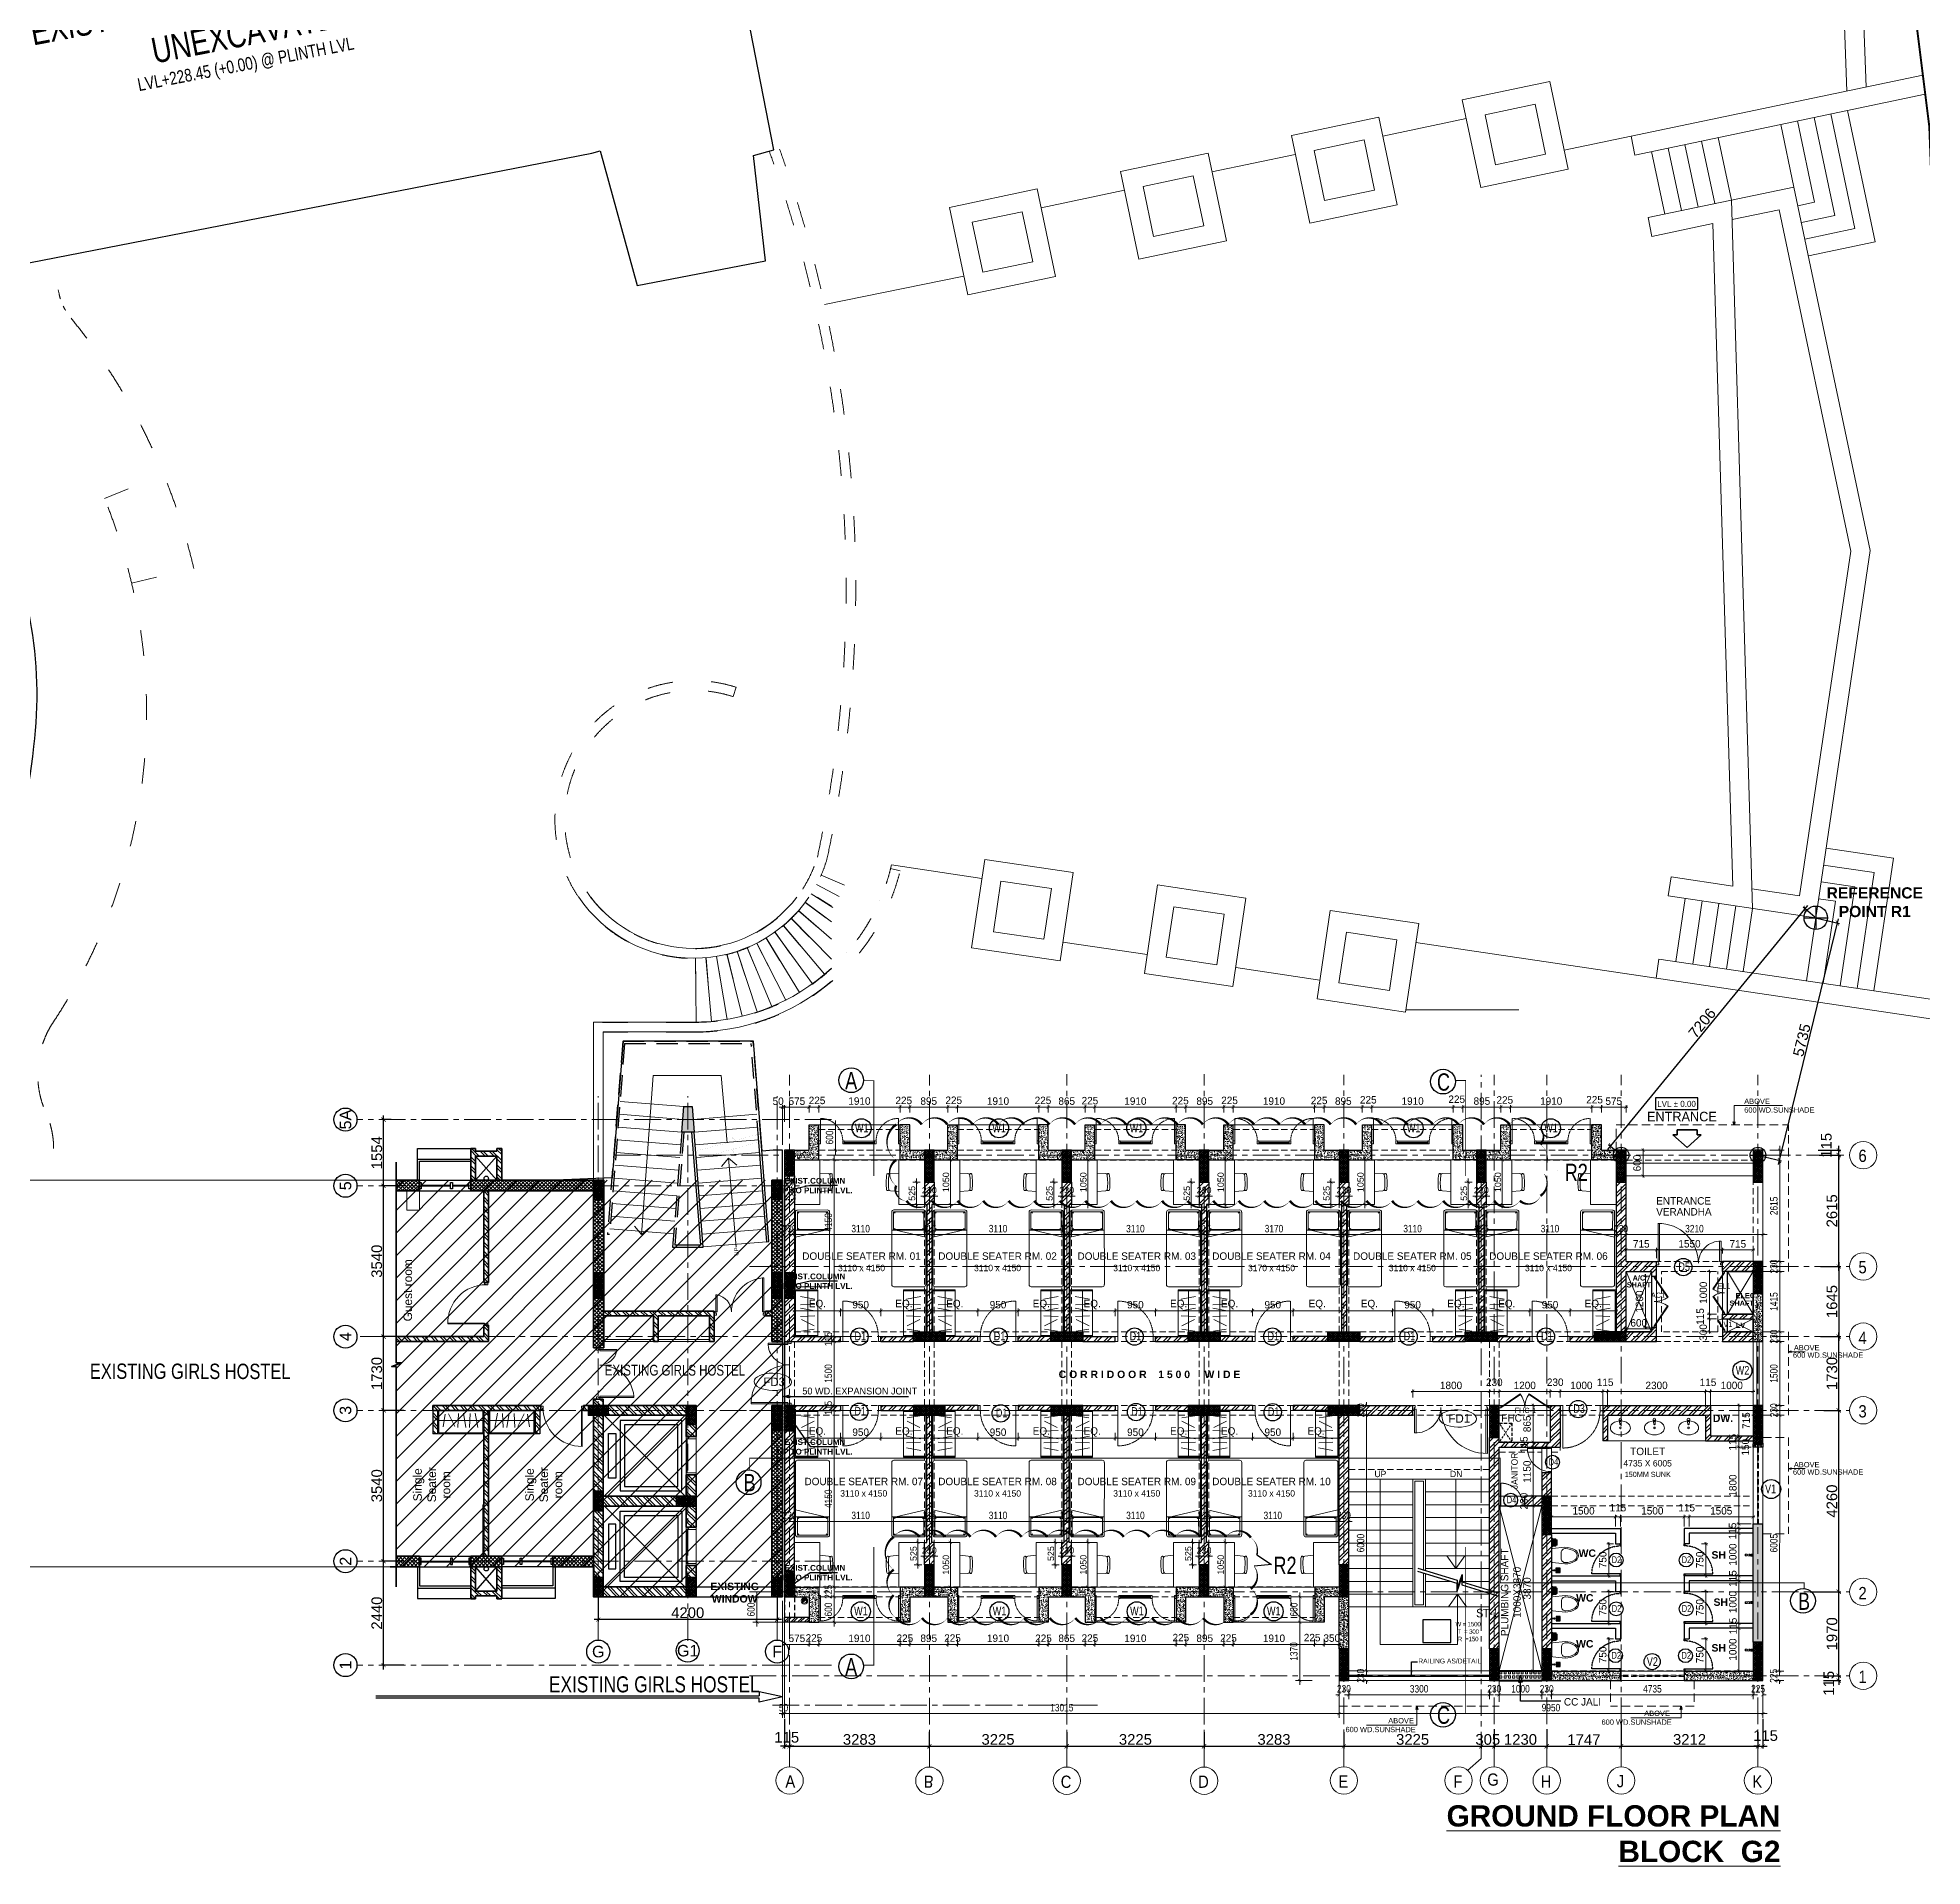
# Model space of a CAD drawing. Header units: millimetres. Extents: x -286480 to 108094, y -227925 to 10018.
# Drawn here: x -47353 to -3110, y -108424 to -65503 of the extents above; entities that cross this region are included whole.
import ezdxf
from ezdxf.enums import TextEntityAlignment as Align

# ---------------------------------------------------------------- set-up
doc = ezdxf.new("R2010")
doc.units = ezdxf.units.MM
doc.header["$LTSCALE"] = 100
doc.header["$MEASUREMENT"] = 0
doc.header["$PDMODE"] = 67
for name, pattern in [('ACAD_ISO03W100', [30, 12, -18]), ('CENTER', [2, 1.25, -0.25, 0.25, -0.25]), ('DASHED', [0.75, 0.5, -0.25]), ('DASHED2', [0.375, 0.25, -0.125]), ('HIDDEN', [0.375, 0.25, -0.125]), ('HIDDEN2', [0.1875, 0.125, -0.0625])]:
    doc.linetypes.add(name, pattern=pattern)
doc.layers.get('0').update_dxf_attribs({"lineweight": 25})
for name, color, linetype, lineweight in [('00-SAA-SHEET-TEXT', 7, 'Continuous', 15), ('A-ANNO-COLUMN-HATCH', 253, 'Continuous', 9), ('A-ANNO-DOOR', 40, 'Continuous', 18), ('A-ANNO-FIXTURE', 31, 'Continuous', 15), ('A-ANNO-GRID', 251, 'CENTER', 9), ('A-ANNO-TEXT', 7, 'Continuous', 25), ('A-ANNO-WALL', 1, 'Continuous', 30), ('A-Detail Lines', 8, 'Continuous', 25), ('A-DOOR', 4, 'Continuous', 9), ('A-Steps', 3, 'Continuous', 9), ('A-Wall Ele', 3, 'Continuous', 20), ('A-Wall Sec', 1, 'Continuous', 30), ('AAC BLOCK HATCH', 253, 'Continuous', 5), ('ACC BLOCK', 211, 'Continuous', 30), ('Anno_Labels', 7, 'Continuous', 9), ('AREA', 6, 'Continuous', 25), ('beam', 3, 'Continuous', 20), ('COL', 1, 'Continuous', 30), ('column hatch', 12, 'Continuous', 5), ('dim', 7, 'Continuous', 13), ('DIM INTERIOR', 4, 'Continuous', 5), ('DOOR TAB', 7, 'Continuous', 5), ('DW-NO', 7, 'Continuous', 25), ('fixtures', 171, 'Continuous', 15), ('frntr', 32, 'Continuous', 9), ('FURNITURE LAYOUT', 37, 'Continuous', 15), ('GLASS', 150, 'Continuous', 5), ('GRID TAB', 21, 'Continuous', 5), ('I-Furniture', 32, 'Continuous', 20), ('L-BOUNDARY WALL', 7, 'Continuous', 50), ('L-ELEV', 254, 'Continuous', 5), ('projection', 200, 'DASHED', 18), ('RAILING', 11, 'Continuous', 9), ('S-COL', 4, 'Continuous', 30), ('S-Concrete', 1, 'Continuous', 30), ('STAINLESS STEEL', 81, 'Continuous', 5), ('STAIR', 3, 'Continuous', 9), ('Stairs', 2, 'Continuous', 18), ('text', 7, 'Continuous', 9), ('TEXT-MISC', 7, 'Continuous', 20), ('WALL HATCH', 24, 'Continuous', 9)]:
    doc.layers.add(name, color=color, linetype=linetype, lineweight=lineweight)
for name, color, linetype in [('A-Anno-Dims', 7, 'Continuous'), ('A-Elevation', 4, 'Continuous'), ('A-Wall Patt', 8, 'Continuous'), ('A-Window', 4, 'Continuous'), ('Anno_Frames', 7, 'Continuous'), ('DIM1', 132, 'Continuous'), ('MKG VER.PIPE', 7, 'Continuous'), ('S-Conc Patt', 9, 'Continuous')]:
    doc.layers.add(name, color=color, linetype=linetype)
doc.layers.add('cutout', color=7, linetype='HIDDEN', lineweight=20, true_color=0x0544ff)
doc.layers.add('hatch', color=7, linetype='Continuous', lineweight=9, true_color=0xbababa)
doc.styles.add('ARIAL', font='arial.ttf', dxfattribs={"width": 0.8})
doc.styles.add('CENTURY-GOTHIC', font='GOTHIC.TTF', dxfattribs={"height": 175})
doc.styles.add('DIM_100', font='romans.shx', dxfattribs={"width": 0.8, "height": 125})
doc.styles.add('GOTHIC-TITLE', font='GOTHIC.TTF', dxfattribs={"width": 0.9, "height": 20})
doc.styles.add('SIZE', font='arial.ttf', dxfattribs={"width": 0.75, "height": 200})
doc.styles.get("Standard").update_dxf_attribs({"font": 'sanss___.ttf'})
doc.styles.add('Tower', font='arial.ttf', dxfattribs={"height": 250})
doc.dimstyles.new('1.125', dxfattribs={"dimtxt": 175, "dimasz": 75, "dimexe": 50, "dimexo": 50, "dimgap": 50, "dimtad": 1, "dimdec": 0, "dimrnd": 5, "dimzin": 0, "dimdsep": 46, "dimtxsty": 'CENTURY-GOTHIC', "dimblk": 'ARCHTICK', "dimcen": 5, "dimdle": 40, "dimclrd": 256, "dimclre": 8, "dimclrt": 213, "dimadec": 0, "dimazin": 0, "dimtfac": 1, "dimtdec": 0, "dimtofl": 0, "dimtmove": 2, "dimatfit": 2, "dimldrblk": 'OPEN30', "dimfxl": 80, "dimtolj": 1, "dimtzin": 0, "dimlwd": 15, "dimlwe": 9, "dimarcsym": 1})
doc.dimstyles.new('D 75', dxfattribs={"dimtxt": 175, "dimasz": 75, "dimexe": 100, "dimexo": 100, "dimgap": 50, "dimtad": 1, "dimdec": 0, "dimrnd": 5, "dimzin": 0, "dimdsep": 46, "dimtxsty": 'ARIAL', "dimblk": 'ARCHTICK', "dimcen": 0.09, "dimdle": 100, "dimclrd": 256, "dimclrt": 256, "dimadec": 0, "dimazin": 0, "dimtfac": 1, "dimtdec": 0, "dimtix": 1, "dimtofl": 0, "dimtmove": 1, "dimatfit": 3, "dimfxl": 135, "dimtolj": 1, "dimtzin": 0, "dimlwd": 9, "dimlwe": 9, "dimarcsym": 0})
doc.dimstyles.new('D100', dxfattribs={"dimtxt": 175, "dimasz": 100, "dimexe": 85, "dimexo": 85, "dimgap": 25, "dimtad": 3, "dimdec": 0, "dimrnd": 5, "dimtxsty": 'Standard', "dimblk": 'ARCHTICK', "dimcen": 100, "dimdle": 85, "dimclrd": 256, "dimclre": 256, "dimclrt": 256, "dimadec": 0, "dimazin": 0, "dimtfac": 1, "dimtdec": 0, "dimtmove": 1, "dimatfit": 3, "dimfxl": 300, "dimlwd": -1, "dimlwe": -1, "dimarcsym": 0})
doc.dimstyles.new('DIM_100', dxfattribs={"dimscale": 0, "dimtxt": 125, "dimasz": 100, "dimexe": 50, "dimexo": 10, "dimgap": 10, "dimtad": 1, "dimdec": 0, "dimrnd": 5, "dimzin": 4, "dimdsep": 46, "dimtxsty": 'DIM_100', "dimblk": 'ARCHTICK', "dimcen": 3, "dimdle": 100, "dimclrd": 256, "dimclre": 256, "dimclrt": 5, "dimadec": 0, "dimazin": 0, "dimtfac": 4, "dimtdec": 0, "dimtofl": 0, "dimtmove": 1, "dimatfit": 0, "dimfxl": 50, "dimtolj": 1, "dimtzin": 0, "dimlwd": -1, "dimlwe": -1, "dimarcsym": 0})
doc.dimstyles.new('IIITD_WD_L @ 100', dxfattribs={"dimscale": 100, "dimtxt": 2.5, "dimasz": 1, "dimexe": 0.5, "dimexo": 0.25, "dimgap": 0.3, "dimtad": 1, "dimdec": 0, "dimrnd": 1, "dimzin": 0, "dimdsep": 46, "dimtxsty": 'Standard', "dimblk": 'ARCHTICK', "dimcen": 0.2, "dimdle": 1, "dimclrd": 8, "dimclre": 8, "dimadec": 0, "dimazin": 0, "dimtfac": 1, "dimtdec": 0, "dimtofl": 0, "dimtmove": 0, "dimatfit": 0, "dimfxl": 2, "dimtolj": 1, "dimtzin": 0, "dimlwd": -1, "dimlwe": -1, "dimarcsym": 0})
pattern_1 = [(45, (15.22, 34476.79), (-119.32427, 119.32427), []), (45, (94.77, 34476.79), (-119.32427, 119.32427), [])]
pattern_2 = [(50, (0, 0), (107.58903, -9.41282), [11.25, -123.75]), (355, (0, 0), (-20.8127, 112.82882), [9, -99]), (100.45144, (8.97, -0.78), (86.77633, 103.416), [9.56103, -105.17132]), (46.1842, (0, 30), (160.0862, -24.8279), [16.875, -185.625]), (96.63564, (13.34, 27.93), (140.1993, 146.1178), [14.34155, -157.75706]), (351.18416, (0, 30), (140.1993, 146.1178), [13.5, -148.5]), (21, (15, 22.5), (89.53606, -60.39283), [11.25, -123.75]), (326, (15, 22.5), (36.4973, 108.77251), [9, -99]), (71.45144, (22.46, 17.47), (126.03336, 48.37967), [9.56103, -105.17132]), (37.5, (0, 0), (1.823978, 49.934078), [0, -97.8, 0, -100.5, 0, -99.375]), (7.5, (0, 0), (39.46043, 59.161757), [0, -57.3, 0, -95.55, 0, -37.875]), (327.5, (-33.45, 0), (80.073365, -3.38323), [0, -37.5, 0, -117, 0, -155.25]), (317.5, (-48.45, 0), (87.477925, 15.015747), [0, -48.75, 0, -77.7, 0, -110.25])]
pattern_3 = [(45, (-136543.228, -107872.07), (-22.097087, 22.097087), []), (135, (-136543.228, -107872.07), (-22.097087, -22.097087), [])]
pattern_4 = [(45, (-136543.228, -107872.07), (-22.097087, 22.097087), []), (135, (-136543.228, -107872.07), (-22.097087, -22.097087), [])]
pattern_5 = [(45, (-136600.728, -107872.07), (-22.097087, 22.097087), []), (135, (-136600.728, -107872.07), (-22.097087, -22.097087), [])]
pattern_6 = [(50, (-116626.44, 121766.06), (107.589027, -9.41282), [11.25, -123.75]), (355, (-116626.44, 121766.06), (-20.8127, 112.82882), [9, -99]), (100.451444, (-116617.48, 121765.28), (86.776327, 103.416), [9.56103, -105.171317]), (46.1842, (-116626.44, 121796.06), (160.0862, -24.82789), [16.875, -185.625]), (96.635635, (-116613.1, 121793.99), (140.19929, 146.11779), [14.34155, -157.75706]), (351.184164, (-116626.44, 121796.06), (140.19929, 146.11779), [13.5, -148.5]), (21, (-116611.44, 121788.56), (89.536058, -60.392834), [11.25, -123.75]), (326, (-116611.44, 121788.56), (36.4973, 108.772507), [9, -99]), (71.451445, (-116603.98, 121783.53), (126.033357, 48.379673), [9.56103, -105.171317]), (37.5, (-116626.444, 121766.06), (1.823978, 49.934078), [0, -97.8, 0, -100.5, 0, -99.375]), (7.5, (-116626.444, 121766.06), (39.460431, 59.161757), [0, -57.3, 0, -95.55, 0, -37.875]), (327.5, (-116659.894, 121766.06), (80.0733654, -3.383231), [0, -37.5, 0, -117, 0, -155.25]), (317.5, (-116674.894, 121766.06), (87.477925, 15.015747), [0, -48.75, 0, -77.7, 0, -110.25])]
pattern_7 = [(135, (62993.157, 194659.004), (-44.194174, -44.194174), []), (225, (62993.157, 194659.004), (44.194174, -44.194174), [])]

msp = doc.modelspace()

# ---------------------------------------------------------------- texts
at = {"layer": '00-SAA-SHEET-TEXT', "insert": (-6440.9, -106990.9, 3.3), "char_height": 500, "attachment_point": 3}
msp.add_mtext_dynamic_manual_height_columns('{\\fSwis721 BT|b1|i0|c0|p34;\\LGROUND FLOOR PLAN\\P\\fArial|b1|i0|c0|p34;BLOCK  G2\\P\\fSwis721 BT|b1|i0|c0|p34;\\l\\P }', width=17045.272, gutter_width=1, heights=[0], dxfattribs=at)
at = {"layer": 'A-ANNO-TEXT', "color": 1, "true_color": 0xff1a1a, "insert": (-4226.6, -85796.5, -2.9), "char_height": 225, "width": 4362.903, "attachment_point": 5, "style": 'Tower'}
msp.add_mtext('{\\fArial|b1|i0|c0|p34;\\H1.1667x;REFERENCE \\PPOINT R1}', dxfattribs=at)
at = {"layer": 'A-ANNO-TEXT', "extrusion": (1.84984e-10, 2.70643e-09, 1), "insert": (-8880, -90528.7, 43.2), "char_height": 225, "width": 4362.903, "attachment_point": 5, "text_direction": (1, 0, 0), "style": 'Tower'}
msp.add_mtext('\\A1;{\\fCentury Gothic|b0|i0|c0|p34;\\H0.625x;LVL %%P 0.00}', dxfattribs=at)
at = {"layer": 'A-ANNO-TEXT', "attachment_point": 5, "style": 'Tower'}
for s, insert, char_height, width in [('{\\fCentury Gothic|b0|i0|c0|p34;\\H1.1667x;ENTRANCE}', (-8754, -90827.6, 34.3), 191.25, 3708.467), ('{\\fCentury Gothic|b0|i0|c0|p34;\\H1.1667x;ENTRANCE}', (-8713.9, -92806.5, 42.4), 150, 2908.602), ('{\\fCentury Gothic|b0|i0|c0|p34;\\H1.1667x;VERANDHA}', (-8707.4, -93061.8, 41.4), 150, 2908.602), ('{\\fCentury Gothic|b0|i0|c0|p34;\\H1.1667x;DOUBLE SEATER RM. 01\\P\\H0.85714x;3110 x 4150}', (-28013.2, -94235.9, 41.3), 150, 2908.602), ('{\\fCentury Gothic|b0|i0|c0|p34;\\H1.1667x;DOUBLE SEATER RM. 02\\P\\H0.85714x;3110 x 4150}', (-24819.9, -94235.9, 41.3), 150, 2908.602), ('{\\fCentury Gothic|b0|i0|c0|p34;\\H1.1667x;DOUBLE SEATER RM. 03\\P\\H0.85714x;3110 x 4150}', (-21551.9, -94235.9, 41.3), 150, 2908.602), ('{\\fCentury Gothic|b0|i0|c0|p34;\\H1.1667x;DOUBLE SEATER RM. 04\\P\\H0.85714x;3170 x 4150}', (-18388.6, -94235.9, 41.3), 150, 2908.602), ('{\\fCentury Gothic|b0|i0|c0|p34;\\H1.1667x;DOUBLE SEATER RM. 05\\P\\H0.85714x;3110 x 4150}', (-15082.1, -94235.9, 41.3), 150, 2908.602), ('{\\fCentury Gothic|b0|i0|c0|p34;\\H1.1667x;DOUBLE SEATER RM. 06\\P\\H0.85714x;3110 x 4150}', (-11887, -94235.9, 41.3), 150, 2908.602), ('{\\fArial|b1|i0|c0|p34;\\H1.1667x;A/C}', (-9762.9, -94616.2, 34.9), 105, 2036.021), ('{\\fArial|b1|i0|c0|p34;\\H1.1667x;SHAFT}', (-9762.9, -94777.6, -10.5), 105, 2036.021), ('\\pi-315,l420,t840;{\\fArial|b1|i0|c0|p34;\\H1.1667x;ELEC.^I}', (-7292.8, -95029.9, 22.8), 105, 2036.021), ('{\\fArial|b1|i0|c0|p34;\\H1.1667x;SHAFT}', (-7349.6, -95206.8, 9.8), 105, 2036.021), ('{\\fArial|b1|i0|c0|p34;\\H1.1667x;LV}', (-7375.8, -95725.8, -93.2), 105, 2036.021), ('{\\fArial|b1|i0|c0|p34;\\H1.1667x;C O R R I D O O R    1 5 0 0     W I D E }', (-21251.5, -96878.8, 41.3), 150, 4500), ('{\\fCentury Gothic|b0|i0|c0|p34;50 WD. EXPANSION JOINT}', (-28052.7, -97270.5, 9.8), 160, 3740.619), ('{\\fCentury Gothic|b0|i0|c0|p34;\\H1.1667x;FHC}', (-12752.3, -97901.6, 41.3), 150, 2908.602), ('{\\fArial|b1|i0|c0|p34;\\H1.1667x;DW.}', (-7789.5, -97909.8, -163.8), 150, 2908.602), ('{\\fCentury Gothic|b0|i0|c0|p34;\\H1.1667x;TOILET\\P\\H0.85714x;4735 X 6005}', (-9557.9, -98819.9, -58.4), 150, 3138.667), ('{\\fCentury Gothic|b0|i0|c0|p34;\\H1.1667x;DOUBLE SEATER RM. 07\\P\\H0.85714x;3110 x 4150}', (-27960.5, -99525.9, 41.3), 150, 2908.602), ('{\\fCentury Gothic|b0|i0|c0|p34;\\H1.1667x;DOUBLE SEATER RM. 08\\P\\H0.85714x;3110 x 4150}', (-24819.9, -99525.9, 41.3), 150, 2908.602), ('{\\fCentury Gothic|b0|i0|c0|p34;\\H1.1667x;DOUBLE SEATER RM. 09\\P\\H0.85714x;3110 x 4150}', (-21551.9, -99525.9, 41.3), 150, 2908.602), ('{\\fCentury Gothic|b0|i0|c0|p34;\\H1.1667x;DOUBLE SEATER RM. 10\\P\\H0.85714x;3110 x 4150}', (-18388.6, -99525.9, 41.3), 150, 2908.602), ('{\\fCentury Gothic|b0|i0|c0|p34;\\H1.1667x;150MM SUNK}', (-9554.6, -99226.6, -36.5), 105, 1744.048), ('{\\fArial|b1|i0|c0|p34;\\H1.1667x;WC}', (-10974.9, -101075.9, -89.5), 150, 2908.602), ('{\\fArial|b1|i0|c0|p34;\\H1.1667x;SH}', (-7890.3, -101116.8, -77.9), 150, 2908.602), ('{\\fArial|b1|i0|c0|p34;\\H1.1667x;WC}', (-11033.7, -102124.7, -103), 150, 2908.602), ('{\\fArial|b1|i0|c0|p34;\\H1.1667x;SH}', (-7841.9, -102225.6, -89.5), 150, 2908.602), ('{\\W0.9;\\T0.95; \\PST-1}', (-13326.2, -102316.4, 124.3), 200, 2908.602), ('{\\fCentury Gothic|b0|i0|c0|p34;\\W0.9;\\T0.95;W = 1500\\PT  = 300\\PR  =150\\fArial|b0|i0|c0|p34; }', (-13774, -102915.3), 105, 2036.021), ('{\\fArial|b1|i0|c0|p34;\\H1.1667x;WC}', (-11033.7, -103203.3, -103), 150, 2908.602), ('{\\fArial|b1|i0|c0|p34;\\H1.1667x;SH}', (-7890.3, -103298, -89.5), 150, 2908.602), ('{\\fCentury Gothic|b0|i0|c0|p34;\\H1.1667x;  RAILING AS/DETAIL}', (-14248.3, -103606.8, -27.7), 97.5, 1795.547), ('{\\fCentury Gothic|b0|i0|c0|p34;\\H1.1667x;CC JALI}', (-11088, -104565, 43.2), 150, 2908.602)]:
    msp.add_mtext(s, dxfattribs=dict(at, insert=insert, char_height=char_height, width=width))
at = {"layer": 'A-ANNO-TEXT', "color": 12, "true_color": 0xdb0000, "char_height": 115.806, "attachment_point": 5, "style": 'Tower'}
for insert in [(-29105.9, -92447.3, -58), (-29105.9, -94691.6, -48.4), (-29105.9, -98580.2, -58), (-29105.9, -101532.8, -58)]:
    msp.add_mtext('{\\fArial|b1|i0|c0|p34;\\H1.1667x;EXIST.COLUMN\\PUP TO PLINTH LVL.}', dxfattribs=dict(at, insert=insert))
at = {"layer": 'A-ANNO-TEXT', "char_height": 150, "attachment_point": 5, "rotation": 90, "style": 'Tower'}
for s, insert, width in [('{\\fCentury Gothic|b0|i0|c0|p34;JANITOR}', (-12682.2, -99142.8, 35.1), 2472.312), ('{\\fCentury Gothic|b0|i0|c0|p34;\\H1.1667x;PLUMBING SHAFT\\P1000X3870}', (-12769.1, -101993.5, 41.3), 2908.602)]:
    msp.add_mtext(s, dxfattribs=dict(at, insert=insert, width=width))
at = {"layer": 'A-ANNO-TEXT', "color": 1, "true_color": 0xf50000, "insert": (-30991, -102001.6, -18.3), "char_height": 150, "width": 2908.602, "attachment_point": 5, "style": 'Tower'}
msp.add_mtext('{\\fArial|b1|i0|c0|p34;\\H1.1667x;EXISTING\\PWINDOW}', dxfattribs=at)
at = {"layer": 'A-Wall Sec', "color": 1, "ltscale": 0.5, "true_color": 0xf50000, "style": 'SIZE', "width": 0.75}
for p in [(-11505.4, -92339.5, 19.1), (-18342.8, -101562.8, 19.1)]:
    msp.add_text('R2', height=405.33, dxfattribs=at).set_placement(p)
at = {"layer": 'DIM1', "color": 1, "ltscale": 0.5, "true_color": 0xf50000, "char_height": 250, "attachment_point": 5}
for s, insert, rotation in [('\\A1;7206', (-8278.9, -88631.6), 50.6413), ('\\A1;5735', (-5938.1, -89031.5), 76.3074)]:
    msp.add_mtext(s, dxfattribs=dict(at, insert=insert, rotation=rotation))
at = {"layer": 'DW-NO', "color": 51, "style": 'SIZE', "width": 0.75}
for s, height, p in [('A', 405.3, (-28397.4, -90186.3, 28.4)), ('C', 405.3, (-14504.2, -90217.7, 42.4)), ('W1', 202.67, (-28167.5, -91194.4, -353.5)), ('W1', 202.67, (-24942.5, -91194.4, -353.5)), ('W1', 202.67, (-21717.5, -91194.4, -353.5)), ('W1', 202.67, (-15210, -91194.4, -340.7)), ('W1', 202.67, (-11985, -91194.4, -327.9)), ('D5', 202.67, (-8836.6, -94450.1, -275.2)), ('D1', 202.67, (-28176.1, -96079.5, 683.2)), ('D1', 202.67, (-24909.1, -96079.5, 489)), ('D1', 202.67, (-21718.4, -96079.4, 299.3)), ('D1', 202.67, (-18481.4, -96079.4, 106.9)), ('D1', 202.67, (-15284.8, -96079.4, -83.1)), ('D1', 202.67, (-12059.8, -96079.2, -127.4)), ('W2', 202.67, (-7489.1, -96883.2, -352.9)), ('D1', 202.67, (-28179.3, -97841.1, 683.1)), ('D1', 202.67, (-24860.4, -97882.8, -352.9)), ('D1', 202.67, (-21683.3, -97848.8, 297)), ('D1', 202.67, (-18475.1, -97853.7, 106.2)), ('D3', 202.67, (-11304, -97779.5, -275.6)), ('D4', 162.13, (-11883.9, -99013.5, -275.6)), ('B', 405.3, (-30781.4, -99622.1, 28.4)), ('V1', 202.67, (-6801.6, -99666.9, -120.4)), ('D4', 162.13, (-12865.1, -99901.8, 33)), ('D2', 162.13, (-10404.3, -101309.1, -55.2)), ('D2', 162.13, (-8761.2, -101309.1, -55.2)), ('B', 405.3, (-6028, -102405, 28.4)), ('W1', 202.67, (-28186.5, -102533.3, -398.1)), ('W1', 202.67, (-24932.8, -102533.3, -352.9)), ('W1', 202.67, (-21707.8, -102533.3, -352.9)), ('W1', 202.67, (-18494.7, -102533.3, -352.9)), ('D2', 162.13, (-10402, -102453.9, -45.1)), ('D2', 162.13, (-8758.8, -102453.9, -45.1)), ('D2', 162.13, (-10407.8, -103553, 4.6)), ('V2', 202.67, (-9578, -103719.6, 29.7)), ('D2', 162.13, (-8764.7, -103553, 4.6)), ('A', 405.3, (-28397.4, -103944.1, 28.4)), ('C', 405.3, (-14504.2, -105080.3, 42.4))]:
    msp.add_text(s, height=height, dxfattribs=at).set_placement(p)
at = {"layer": 'text', "color": 40}
for s, p in [('ABOVE', (-7290.8, -90529.9, 41.3)), ('600 WD.SUNSHADE', (-7290.8, -90733.8, 41.3)), ('600 WD.SUNSHADE', (-6145.9, -96487.8, 67.7)), ('ABOVE', (-6125.2, -96315.2, 66.1)), ('ABOVE', (-6125.2, -99058.6, 66.1)), ('600 WD.SUNSHADE', (-6145.9, -99231.2, 67.7)), ('ABOVE', (-9638, -104895.6, 56.1)), ('600 WD.SUNSHADE', (-16650.7, -105276.1, 26)), ('ABOVE', (-15647.8, -105068.2, 26)), ('600 WD.SUNSHADE', (-10640.9, -105103.5, 56.1))]:
    msp.add_text(s, height=125, dxfattribs=at).set_placement(p)
at = {"layer": 'text', "extrusion": (-0.000423463, 0.002829, 0.999996), "width": 21736.743, "attachment_point": 2, "text_direction": (0.981586, 0.191019, -0.000125), "style": 'ARIAL'}
for s, insert, char_height in [('{\\fCentury Gothic|b0|i0|c0|p34;EXISTING GIRLS HOSTEL ABOVE}', (-42548.8, -64121.4, 0.1), 600), ('{\\fCentury Gothic|b0|i0|c0|p34;UNEXCAVATED}', (-42365.3, -65064.1, 0.1), 600), ('{\\fCentury Gothic|b0|i0|c0|p34;LVL+228.45 (+0.00) @ PLINTH LVL}', (-42498.9, -65972.4, 0), 300)]:
    msp.add_mtext(s, dxfattribs=dict(at, insert=insert, char_height=char_height))
at = {"layer": 'text', "lineweight": 35, "char_height": 200, "width": 1506.419, "attachment_point": 5, "rotation": 90}
for s, insert in [('Guest room', (-38662.9, -94904.3)), ('Single Seater room', (-38101.1, -99469.2)), ('Single Seater room', (-35471.1, -99469.6))]:
    msp.add_mtext(s, dxfattribs=dict(at, insert=insert))
at = {"layer": 'text', "extrusion": (0.000128522, 0.002858, 0.999996), "attachment_point": 2, "text_direction": (0.999999, -0.001305, -0.000125), "style": 'ARIAL'}
for insert, char_height, width in [((-43773.6, -96625.6, -148.6), 360, 13042.046), ((-32392.3, -96654, -104), 252, 9129.432)]:
    msp.add_mtext('{\\fCentury Gothic|b0|i0|c0|p34;EXISTING GIRLS HOSTEL}', dxfattribs=dict(at, insert=insert, char_height=char_height, width=width))
at = {"layer": 'text', "linetype": 'Continuous', "extrusion": (0.000124809, 0.002858, 0.999996), "char_height": 150, "width": 369.412, "attachment_point": 3, "text_direction": (1, 0, -0.000125)}
for s, insert in [('{\\fCentury Gothic|b0|i0|c0|p34;UP }', (-15692.7, -99139.9, 16.3)), ('{\\fCentury Gothic|b0|i0|c0|p34;DN}', (-13908.7, -99139.9, 16.3))]:
    msp.add_mtext(s, dxfattribs=dict(at, insert=insert))
at = {"layer": 'text', "extrusion": (0.000124792, 0.002858, 0.999996), "insert": (-32876.7, -103964.5, 3.1), "char_height": 378, "width": 9129.432, "attachment_point": 2, "text_direction": (1, 0, -0.000125), "style": 'ARIAL'}
msp.add_mtext('{\\fCentury Gothic|b0|i0|c0|p34;EXISTING GIRLS HOSTEL }', dxfattribs=at)
at = {"layer": 'TEXT-MISC'}
for s, p in [('AC1', (-9481.1, -95080.6, 30.5)), ('EL1', (-7919.7, -94864.9, 30.5)), ('LV1', (-7873.5, -95765, 64.6)), ('FHC-1', (-12679.6, -97784.9, 30.1))]:
    msp.add_text(s, height=122.51, dxfattribs=at).set_placement(p)

# ---------------------------------------------------------------- blocks, each defined once
blk = doc.blocks.new('sd')
at = {"layer": 'A-ANNO-GRID', "linetype": 'ACAD_ISO03W100', "ltscale": 0.5}
for p, q in [((2729059, 1418659), (2729157, 1418678)), ((2724257, 1417595), (2724827, 1416208)), ((2722272, 1416958), (2722616, 1415498)), ((2708248, 1406117), (2711960, 1406117)), ((2711960, 1403805), (2711960, 1406117)), ((2708248, 1405887), (2711730, 1405887)), ((2711730, 1403805), (2711730, 1405887)), ((2713460, 1403722), (2711960, 1403705)), ((2713472, 1403473), (2711978, 1403341)), ((2713504, 1403225), (2712024, 1402979)), ((2713554, 1402980), (2712098, 1402622)), ((2713623, 1402740), (2712198, 1402271)), ((2713710, 1402506), (2712325, 1401930)), ((2719608, 1402836), (2719827, 1402766)), ((2713815, 1402279), (2712478, 1401598)), ((2713937, 1402061), (2712656, 1401280)), ((2714075, 1401853), (2712858, 1400976)), ((2714228, 1401656), (2713082, 1400689)), ((2714397, 1401471), (2713328, 1400419)), ((2714579, 1401300), (2713593, 1400169)), ((2714773, 1401143), (2713877, 1399940)), ((2714979, 1401002), (2714178, 1399734)), ((2715195, 1400877), (2714494, 1399551)), ((2715420, 1400769), (2714822, 1399393)), ((2715575, 1399138), (2715520, 1398915))]:
    blk.add_line(p, q, dxfattribs=at)
for centre, radius, start, end in [((2708997, 1420832), 2045, 270, 294.6221), ((2710745, 1416941), 2221, 55.908, 113.7954), ((2719245, 1429799), 13193, 236.6387, 292.328), ((2719245, 1429799), 14693, 283.2629, 309.1893), ((2716721, 1403759), 3261, 342.2819, 253.3871), ((2716721, 1403759), 3031, 342.2819, 253.1611), ((2716721, 1403759), 4991, 179.4718, 256.0797), ((2716721, 1403759), 4761, 179.4463, 256.0797), ((2722171, 1430425), 30467, 257.9081, 289.7262), ((2722162, 1430185), 30001, 257.8394, 289.9644)]:
    blk.add_arc(centre, radius, start, end, dxfattribs=at)
at = {"layer": 'A-ANNO-GRID', "linetype": 'ACAD_ISO03W100', "ltscale": 0.1}
blk.add_arc((2729288, 1417481), 1200, 101, 129.1893, dxfattribs=at)
blk = doc.blocks.new('_ArchTick')
at = {"const_width": 0.15}
blk.add_lwpolyline([(-0.5, -0.5), (0.5, 0.5)], dxfattribs=at)
blk = doc.blocks.new('*D19')
at = {"layer": 'Defpoints', "color": 0, "ltscale": 0.1, "transparency": 16777216}
for p in [(-29588, -93597), (-29588, -93931, -10), (-26478, -93931, -10)]:
    blk.add_point(p, dxfattribs=at)
at = {"layer": 'dim', "lineweight": 9, "ltscale": 0.1, "transparency": 16777216}
blk.add_line((-26378, -93597), (-29688, -93597), dxfattribs=at)
at = {"layer": 'dim', "color": 0, "lineweight": 9, "ltscale": 0.1, "transparency": 16777216}
for p, q in [((-29588, -93831), (-29588, -93497)), ((-26478, -93831), (-26478, -93497))]:
    blk.add_line(p, q, dxfattribs=at)
at = {"layer": 'dim', "lineweight": 9, "ltscale": 0.1, "transparency": 16777216, "xscale": 75, "yscale": 75, "zscale": 75, "rotation": 180}
blk.add_blockref('_ArchTick', (-29588, -93597), dxfattribs=at)
at = {"layer": 'dim', "lineweight": 9, "ltscale": 0.1, "transparency": 16777216, "xscale": 75, "yscale": 75, "zscale": 75}
blk.add_blockref('_ArchTick', (-26478, -93597), dxfattribs=at)
at = {"layer": 'dim', "ltscale": 0.1, "transparency": 16777216, "insert": (-28033, -93458), "char_height": 175, "attachment_point": 5, "style": 'ARIAL'}
blk.add_mtext('\\A1;3110', dxfattribs=at)
blk = doc.blocks.new('*D20')
at = {"layer": 'Defpoints', "color": 0, "ltscale": 0.1, "transparency": 16777216}
for p in [(-26363, -93597), (-26363, -93931, -10), (-23253, -93931, -10)]:
    blk.add_point(p, dxfattribs=at)
at = {"layer": 'dim', "lineweight": 9, "ltscale": 0.1, "transparency": 16777216}
blk.add_line((-23153, -93597), (-26463, -93597), dxfattribs=at)
at = {"layer": 'dim', "color": 0, "lineweight": 9, "ltscale": 0.1, "transparency": 16777216}
for p, q in [((-26363, -93831), (-26363, -93497)), ((-23253, -93831), (-23253, -93497))]:
    blk.add_line(p, q, dxfattribs=at)
at = {"layer": 'dim', "lineweight": 9, "ltscale": 0.1, "transparency": 16777216, "xscale": 75, "yscale": 75, "zscale": 75, "rotation": 180}
blk.add_blockref('_ArchTick', (-26363, -93597), dxfattribs=at)
at = {"layer": 'dim', "lineweight": 9, "ltscale": 0.1, "transparency": 16777216, "xscale": 75, "yscale": 75, "zscale": 75}
blk.add_blockref('_ArchTick', (-23253, -93597), dxfattribs=at)
at = {"layer": 'dim', "ltscale": 0.1, "transparency": 16777216, "insert": (-24808, -93458), "char_height": 175, "attachment_point": 5, "style": 'ARIAL'}
blk.add_mtext('\\A1;3110', dxfattribs=at)
blk = doc.blocks.new('*D21')
at = {"layer": 'Defpoints', "color": 0, "ltscale": 0.1, "transparency": 16777216}
for p in [(-23138, -93597), (-23138, -93931, -10), (-20028, -93931, -10)]:
    blk.add_point(p, dxfattribs=at)
at = {"layer": 'dim', "lineweight": 9, "ltscale": 0.1, "transparency": 16777216}
blk.add_line((-19928, -93597), (-23238, -93597), dxfattribs=at)
at = {"layer": 'dim', "color": 0, "lineweight": 9, "ltscale": 0.1, "transparency": 16777216}
for p, q in [((-23138, -93831), (-23138, -93497)), ((-20028, -93831), (-20028, -93497))]:
    blk.add_line(p, q, dxfattribs=at)
at = {"layer": 'dim', "lineweight": 9, "ltscale": 0.1, "transparency": 16777216, "xscale": 75, "yscale": 75, "zscale": 75, "rotation": 180}
blk.add_blockref('_ArchTick', (-23138, -93597), dxfattribs=at)
at = {"layer": 'dim', "lineweight": 9, "ltscale": 0.1, "transparency": 16777216, "xscale": 75, "yscale": 75, "zscale": 75}
blk.add_blockref('_ArchTick', (-20028, -93597), dxfattribs=at)
at = {"layer": 'dim', "ltscale": 0.1, "transparency": 16777216, "insert": (-21583, -93458), "char_height": 175, "attachment_point": 5, "style": 'ARIAL'}
blk.add_mtext('\\A1;3110', dxfattribs=at)
blk = doc.blocks.new('*D22')
at = {"layer": 'Defpoints', "color": 0, "ltscale": 0.1, "transparency": 16777216}
for p in [(-16631, -93597), (-16631, -93931, -10), (-13521, -93931, -10)]:
    blk.add_point(p, dxfattribs=at)
at = {"layer": 'dim', "lineweight": 9, "ltscale": 0.1, "transparency": 16777216}
blk.add_line((-13421, -93597), (-16731, -93597), dxfattribs=at)
at = {"layer": 'dim', "color": 0, "lineweight": 9, "ltscale": 0.1, "transparency": 16777216}
for p, q in [((-16631, -93831), (-16631, -93497)), ((-13521, -93831), (-13521, -93497))]:
    blk.add_line(p, q, dxfattribs=at)
at = {"layer": 'dim', "lineweight": 9, "ltscale": 0.1, "transparency": 16777216, "xscale": 75, "yscale": 75, "zscale": 75, "rotation": 180}
blk.add_blockref('_ArchTick', (-16631, -93597), dxfattribs=at)
at = {"layer": 'dim', "lineweight": 9, "ltscale": 0.1, "transparency": 16777216, "xscale": 75, "yscale": 75, "zscale": 75}
blk.add_blockref('_ArchTick', (-13521, -93597), dxfattribs=at)
at = {"layer": 'dim', "ltscale": 0.1, "transparency": 16777216, "insert": (-15076, -93458), "char_height": 175, "attachment_point": 5, "style": 'ARIAL'}
blk.add_mtext('\\A1;3110', dxfattribs=at)
blk = doc.blocks.new('*D23')
at = {"layer": 'Defpoints', "color": 0, "ltscale": 0.1, "transparency": 16777216}
for p in [(-13406, -93597), (-13406, -93931, 2), (-10296, -93931, -10)]:
    blk.add_point(p, dxfattribs=at)
at = {"layer": 'dim', "lineweight": 9, "ltscale": 0.1, "transparency": 16777216}
blk.add_line((-10196, -93597), (-13506, -93597), dxfattribs=at)
at = {"layer": 'dim', "color": 0, "lineweight": 9, "ltscale": 0.1, "transparency": 16777216}
for p, q in [((-13406, -93831), (-13406, -93497)), ((-10296, -93831), (-10296, -93497))]:
    blk.add_line(p, q, dxfattribs=at)
at = {"layer": 'dim', "lineweight": 9, "ltscale": 0.1, "transparency": 16777216, "xscale": 75, "yscale": 75, "zscale": 75, "rotation": 180}
blk.add_blockref('_ArchTick', (-13406, -93597), dxfattribs=at)
at = {"layer": 'dim', "lineweight": 9, "ltscale": 0.1, "transparency": 16777216, "xscale": 75, "yscale": 75, "zscale": 75}
blk.add_blockref('_ArchTick', (-10296, -93597), dxfattribs=at)
at = {"layer": 'dim', "ltscale": 0.1, "transparency": 16777216, "insert": (-11851, -93458), "char_height": 175, "attachment_point": 5, "style": 'ARIAL'}
blk.add_mtext('\\A1;3110', dxfattribs=at)
blk = doc.blocks.new('*D24')
at = {"layer": 'Defpoints', "color": 0, "ltscale": 0.1, "transparency": 16777216}
for p in [(-10066, -93597), (-10066, -93931, -52), (-6853, -93931, 0)]:
    blk.add_point(p, dxfattribs=at)
at = {"layer": 'dim', "lineweight": 9, "ltscale": 0.1, "transparency": 16777216}
blk.add_line((-6753, -93597), (-10166, -93597), dxfattribs=at)
at = {"layer": 'dim', "color": 0, "lineweight": 9, "ltscale": 0.1, "transparency": 16777216}
for p, q in [((-10066, -93831), (-10066, -93497)), ((-6853, -93831), (-6853, -93497))]:
    blk.add_line(p, q, dxfattribs=at)
at = {"layer": 'dim', "lineweight": 9, "ltscale": 0.1, "transparency": 16777216, "xscale": 75, "yscale": 75, "zscale": 75, "rotation": 180}
blk.add_blockref('_ArchTick', (-10066, -93597), dxfattribs=at)
at = {"layer": 'dim', "lineweight": 9, "ltscale": 0.1, "transparency": 16777216, "xscale": 75, "yscale": 75, "zscale": 75}
blk.add_blockref('_ArchTick', (-6853, -93597), dxfattribs=at)
at = {"layer": 'dim', "ltscale": 0.1, "transparency": 16777216, "insert": (-8460, -93458), "char_height": 175, "attachment_point": 5, "style": 'ARIAL'}
blk.add_mtext('\\A1;3210', dxfattribs=at)
blk = doc.blocks.new('*D25')
at = {"layer": 'Defpoints', "color": 0, "ltscale": 0.1, "transparency": 16777216}
for p in [(-10296, -93597), (-10296, -93921, -7), (-10066, -93921)]:
    blk.add_point(p, dxfattribs=at)
at = {"layer": 'dim', "lineweight": 9, "ltscale": 0.1, "transparency": 16777216}
for p, q in [((-10296, -93597), (-10371, -93597)), ((-10066, -93597), (-9991, -93597))]:
    blk.add_line(p, q, dxfattribs=at)
at = {"layer": 'dim', "color": 0, "lineweight": 9, "ltscale": 0.1, "transparency": 16777216}
for p, q in [((-10296, -93821), (-10296, -93497)), ((-10066, -93821), (-10066, -93497))]:
    blk.add_line(p, q, dxfattribs=at)
at = {"layer": 'dim', "lineweight": 9, "ltscale": 0.1, "transparency": 16777216, "xscale": 75, "yscale": 75, "zscale": 75}
blk.add_blockref('_ArchTick', (-10296, -93597), dxfattribs=at)
at = {"layer": 'dim', "lineweight": 9, "ltscale": 0.1, "transparency": 16777216, "xscale": 75, "yscale": 75, "zscale": 75, "rotation": 180}
blk.add_blockref('_ArchTick', (-10066, -93597), dxfattribs=at)
at = {"layer": 'dim', "ltscale": 0.1, "transparency": 16777216, "insert": (-10181, -93458), "char_height": 175, "attachment_point": 5, "style": 'ARIAL'}
blk.add_mtext('\\A1;230', dxfattribs=at)
blk = doc.blocks.new('*D26')
at = {"layer": 'Defpoints', "color": 0, "ltscale": 0.1, "transparency": 16777216}
for p in [(-13521, -93597), (-13521, -93921, 0), (-13406, -93921)]:
    blk.add_point(p, dxfattribs=at)
at = {"layer": 'dim', "lineweight": 9, "ltscale": 0.1, "transparency": 16777216}
for p, q in [((-13521, -93597), (-13596, -93597)), ((-13406, -93597), (-13331, -93597))]:
    blk.add_line(p, q, dxfattribs=at)
at = {"layer": 'dim', "color": 0, "lineweight": 9, "ltscale": 0.1, "transparency": 16777216}
for p, q in [((-13521, -93821), (-13521, -93497)), ((-13406, -93821), (-13406, -93497))]:
    blk.add_line(p, q, dxfattribs=at)
at = {"layer": 'dim', "lineweight": 9, "ltscale": 0.1, "transparency": 16777216, "xscale": 75, "yscale": 75, "zscale": 75}
blk.add_blockref('_ArchTick', (-13521, -93597), dxfattribs=at)
at = {"layer": 'dim', "lineweight": 9, "ltscale": 0.1, "transparency": 16777216, "xscale": 75, "yscale": 75, "zscale": 75, "rotation": 180}
blk.add_blockref('_ArchTick', (-13406, -93597), dxfattribs=at)
at = {"layer": 'dim', "ltscale": 0.1, "transparency": 16777216, "insert": (-13463, -93458), "char_height": 175, "attachment_point": 5, "style": 'ARIAL'}
blk.add_mtext('\\A1;115', dxfattribs=at)
blk = doc.blocks.new('*D27')
at = {"layer": 'Defpoints', "color": 0, "ltscale": 0.1, "transparency": 16777216}
for p in [(-23138, -93597), (-23253, -93921), (-23138, -93921, 0)]:
    blk.add_point(p, dxfattribs=at)
at = {"layer": 'dim', "lineweight": 9, "ltscale": 0.1, "transparency": 16777216}
for p, q in [((-23253, -93597), (-23328, -93597)), ((-23138, -93597), (-23063, -93597))]:
    blk.add_line(p, q, dxfattribs=at)
at = {"layer": 'dim', "color": 0, "lineweight": 9, "ltscale": 0.1, "transparency": 16777216}
for p, q in [((-23253, -93821), (-23253, -93497)), ((-23138, -93821), (-23138, -93497))]:
    blk.add_line(p, q, dxfattribs=at)
at = {"layer": 'dim', "lineweight": 9, "ltscale": 0.1, "transparency": 16777216, "xscale": 75, "yscale": 75, "zscale": 75}
blk.add_blockref('_ArchTick', (-23253, -93597), dxfattribs=at)
at = {"layer": 'dim', "lineweight": 9, "ltscale": 0.1, "transparency": 16777216, "xscale": 75, "yscale": 75, "zscale": 75, "rotation": 180}
blk.add_blockref('_ArchTick', (-23138, -93597), dxfattribs=at)
at = {"layer": 'dim', "ltscale": 0.1, "transparency": 16777216, "insert": (-23196, -93458), "char_height": 175, "attachment_point": 5, "style": 'ARIAL'}
blk.add_mtext('\\A1;115', dxfattribs=at)
blk = doc.blocks.new('*D28')
at = {"layer": 'Defpoints', "color": 0, "ltscale": 0.1, "transparency": 16777216}
for p in [(-26478, -93597), (-26478, -93921, 0), (-26363, -93921)]:
    blk.add_point(p, dxfattribs=at)
at = {"layer": 'dim', "lineweight": 9, "ltscale": 0.1, "transparency": 16777216}
for p, q in [((-26478, -93597), (-26553, -93597)), ((-26363, -93597), (-26288, -93597))]:
    blk.add_line(p, q, dxfattribs=at)
at = {"layer": 'dim', "color": 0, "lineweight": 9, "ltscale": 0.1, "transparency": 16777216}
for p, q in [((-26478, -93821), (-26478, -93497)), ((-26363, -93821), (-26363, -93497))]:
    blk.add_line(p, q, dxfattribs=at)
at = {"layer": 'dim', "lineweight": 9, "ltscale": 0.1, "transparency": 16777216, "xscale": 75, "yscale": 75, "zscale": 75}
blk.add_blockref('_ArchTick', (-26478, -93597), dxfattribs=at)
at = {"layer": 'dim', "lineweight": 9, "ltscale": 0.1, "transparency": 16777216, "xscale": 75, "yscale": 75, "zscale": 75, "rotation": 180}
blk.add_blockref('_ArchTick', (-26363, -93597), dxfattribs=at)
at = {"layer": 'dim', "ltscale": 0.1, "transparency": 16777216, "insert": (-26421, -93458), "char_height": 175, "attachment_point": 5, "style": 'ARIAL'}
blk.add_mtext('\\A1;115', dxfattribs=at)
blk = doc.blocks.new('*D29')
at = {"layer": 'Defpoints', "color": 0, "ltscale": 0.1, "transparency": 16777216}
for p in [(-29588, -93597), (-29818, -93921, -2), (-29588, -93921, 0)]:
    blk.add_point(p, dxfattribs=at)
at = {"layer": 'dim', "lineweight": 9, "ltscale": 0.1, "transparency": 16777216}
for p, q in [((-29818, -93597), (-29893, -93597)), ((-29588, -93597), (-29513, -93597))]:
    blk.add_line(p, q, dxfattribs=at)
at = {"layer": 'dim', "color": 0, "lineweight": 9, "ltscale": 0.1, "transparency": 16777216}
for p, q in [((-29818, -93821), (-29818, -93497)), ((-29588, -93821), (-29588, -93497))]:
    blk.add_line(p, q, dxfattribs=at)
at = {"layer": 'dim', "lineweight": 9, "ltscale": 0.1, "transparency": 16777216, "xscale": 75, "yscale": 75, "zscale": 75}
blk.add_blockref('_ArchTick', (-29818, -93597), dxfattribs=at)
at = {"layer": 'dim', "lineweight": 9, "ltscale": 0.1, "transparency": 16777216, "xscale": 75, "yscale": 75, "zscale": 75, "rotation": 180}
blk.add_blockref('_ArchTick', (-29588, -93597), dxfattribs=at)
at = {"layer": 'dim', "ltscale": 0.1, "transparency": 16777216, "insert": (-29703, -93458), "char_height": 175, "attachment_point": 5, "style": 'ARIAL'}
blk.add_mtext('\\A1;230', dxfattribs=at)
blk = doc.blocks.new('*D30')
at = {"layer": 'Defpoints', "color": 0, "ltscale": 0.1, "transparency": 16777216}
for p in [(-29012, -91842, 1), (-29012, -95992, -11), (-28652, -95992)]:
    blk.add_point(p, dxfattribs=at)
at = {"layer": 'dim', "color": 0, "lineweight": 9, "ltscale": 0.1, "transparency": 16777216}
for p, q in [((-28912, -91842), (-28552, -91842)), ((-28912, -95992), (-28552, -95992))]:
    blk.add_line(p, q, dxfattribs=at)
at = {"layer": 'dim', "lineweight": 9, "ltscale": 0.1, "transparency": 16777216}
blk.add_line((-28652, -91742), (-28652, -96092), dxfattribs=at)
at = {"layer": 'dim', "lineweight": 9, "ltscale": 0.1, "transparency": 16777216, "xscale": 75, "yscale": 75, "zscale": 75}
for p, rotation in [((-28652, -91842), 90), ((-28652, -95992), 270)]:
    blk.add_blockref('_ArchTick', p, dxfattribs=dict(at, rotation=rotation))
at = {"layer": 'dim', "ltscale": 0.1, "transparency": 16777216, "insert": (-28791, -93310), "char_height": 175, "attachment_point": 5, "rotation": 90, "style": 'ARIAL'}
blk.add_mtext('\\A1;4150', dxfattribs=at)
blk = doc.blocks.new('*D31')
at = {"layer": 'Defpoints', "color": 0, "ltscale": 0.1, "transparency": 16777216}
for p in [(-29588, -100328), (-29588, -100662, -10), (-26478, -100662, -10)]:
    blk.add_point(p, dxfattribs=at)
at = {"layer": 'dim', "lineweight": 9, "ltscale": 0.1, "transparency": 16777216}
blk.add_line((-26378, -100328), (-29688, -100328), dxfattribs=at)
at = {"layer": 'dim', "color": 0, "lineweight": 9, "ltscale": 0.1, "transparency": 16777216}
for p, q in [((-29588, -100562), (-29588, -100228)), ((-26478, -100562), (-26478, -100228))]:
    blk.add_line(p, q, dxfattribs=at)
at = {"layer": 'dim', "lineweight": 9, "ltscale": 0.1, "transparency": 16777216, "xscale": 75, "yscale": 75, "zscale": 75, "rotation": 180}
blk.add_blockref('_ArchTick', (-29588, -100328), dxfattribs=at)
at = {"layer": 'dim', "lineweight": 9, "ltscale": 0.1, "transparency": 16777216, "xscale": 75, "yscale": 75, "zscale": 75}
blk.add_blockref('_ArchTick', (-26478, -100328), dxfattribs=at)
at = {"layer": 'dim', "ltscale": 0.1, "transparency": 16777216, "insert": (-28033, -100189), "char_height": 175, "attachment_point": 5, "style": 'ARIAL'}
blk.add_mtext('\\A1;3110', dxfattribs=at)
blk = doc.blocks.new('*D32')
at = {"layer": 'Defpoints', "color": 0, "ltscale": 0.1, "transparency": 16777216}
for p in [(-26363, -100328), (-26363, -100661, -10), (-23253, -100661, -10)]:
    blk.add_point(p, dxfattribs=at)
at = {"layer": 'dim', "lineweight": 9, "ltscale": 0.1, "transparency": 16777216}
blk.add_line((-23153, -100328), (-26463, -100328), dxfattribs=at)
at = {"layer": 'dim', "color": 0, "lineweight": 9, "ltscale": 0.1, "transparency": 16777216}
for p, q in [((-26363, -100561), (-26363, -100228)), ((-23253, -100561), (-23253, -100228))]:
    blk.add_line(p, q, dxfattribs=at)
at = {"layer": 'dim', "lineweight": 9, "ltscale": 0.1, "transparency": 16777216, "xscale": 75, "yscale": 75, "zscale": 75, "rotation": 180}
blk.add_blockref('_ArchTick', (-26363, -100328), dxfattribs=at)
at = {"layer": 'dim', "lineweight": 9, "ltscale": 0.1, "transparency": 16777216, "xscale": 75, "yscale": 75, "zscale": 75}
blk.add_blockref('_ArchTick', (-23253, -100328), dxfattribs=at)
at = {"layer": 'dim', "ltscale": 0.1, "transparency": 16777216, "insert": (-24808, -100189), "char_height": 175, "attachment_point": 5, "style": 'ARIAL'}
blk.add_mtext('\\A1;3110', dxfattribs=at)
blk = doc.blocks.new('*D33')
at = {"layer": 'Defpoints', "color": 0, "ltscale": 0.1, "transparency": 16777216}
for p in [(-23138, -100328), (-23138, -100661, -10), (-20028, -100661, -10)]:
    blk.add_point(p, dxfattribs=at)
at = {"layer": 'dim', "lineweight": 9, "ltscale": 0.1, "transparency": 16777216}
blk.add_line((-19928, -100328), (-23238, -100328), dxfattribs=at)
at = {"layer": 'dim', "color": 0, "lineweight": 9, "ltscale": 0.1, "transparency": 16777216}
for p, q in [((-23138, -100561), (-23138, -100228)), ((-20028, -100561), (-20028, -100228))]:
    blk.add_line(p, q, dxfattribs=at)
at = {"layer": 'dim', "lineweight": 9, "ltscale": 0.1, "transparency": 16777216, "xscale": 75, "yscale": 75, "zscale": 75, "rotation": 180}
blk.add_blockref('_ArchTick', (-23138, -100328), dxfattribs=at)
at = {"layer": 'dim', "lineweight": 9, "ltscale": 0.1, "transparency": 16777216, "xscale": 75, "yscale": 75, "zscale": 75}
blk.add_blockref('_ArchTick', (-20028, -100328), dxfattribs=at)
at = {"layer": 'dim', "ltscale": 0.1, "transparency": 16777216, "insert": (-21583, -100189), "char_height": 175, "attachment_point": 5, "style": 'ARIAL'}
blk.add_mtext('\\A1;3110', dxfattribs=at)
blk = doc.blocks.new('*D34')
at = {"layer": 'Defpoints', "color": 0, "ltscale": 0.1, "transparency": 16777216}
for p in [(-19913, -100328), (-19913, -100661, -10), (-16803, -100661, -10)]:
    blk.add_point(p, dxfattribs=at)
at = {"layer": 'dim', "lineweight": 9, "ltscale": 0.1, "transparency": 16777216}
blk.add_line((-16703, -100328), (-20013, -100328), dxfattribs=at)
at = {"layer": 'dim', "color": 0, "lineweight": 9, "ltscale": 0.1, "transparency": 16777216}
for p, q in [((-19913, -100561), (-19913, -100228)), ((-16803, -100561), (-16803, -100228))]:
    blk.add_line(p, q, dxfattribs=at)
at = {"layer": 'dim', "lineweight": 9, "ltscale": 0.1, "transparency": 16777216, "xscale": 75, "yscale": 75, "zscale": 75, "rotation": 180}
blk.add_blockref('_ArchTick', (-19913, -100328), dxfattribs=at)
at = {"layer": 'dim', "lineweight": 9, "ltscale": 0.1, "transparency": 16777216, "xscale": 75, "yscale": 75, "zscale": 75}
blk.add_blockref('_ArchTick', (-16803, -100328), dxfattribs=at)
at = {"layer": 'dim', "ltscale": 0.1, "transparency": 16777216, "insert": (-18358, -100189), "char_height": 175, "attachment_point": 5, "style": 'ARIAL'}
blk.add_mtext('\\A1;3110', dxfattribs=at)
blk = doc.blocks.new('*D35')
at = {"layer": 'Defpoints', "color": 0, "ltscale": 0.1, "transparency": 16777216}
for p in [(-20028, -100328), (-20028, -100651, 0), (-19913, -100651)]:
    blk.add_point(p, dxfattribs=at)
at = {"layer": 'dim', "lineweight": 9, "ltscale": 0.1, "transparency": 16777216}
for p, q in [((-20028, -100328), (-20103, -100328)), ((-19913, -100328), (-19838, -100328))]:
    blk.add_line(p, q, dxfattribs=at)
at = {"layer": 'dim', "color": 0, "lineweight": 9, "ltscale": 0.1, "transparency": 16777216}
for p, q in [((-20028, -100551), (-20028, -100228)), ((-19913, -100551), (-19913, -100228))]:
    blk.add_line(p, q, dxfattribs=at)
at = {"layer": 'dim', "lineweight": 9, "ltscale": 0.1, "transparency": 16777216, "xscale": 75, "yscale": 75, "zscale": 75}
blk.add_blockref('_ArchTick', (-20028, -100328), dxfattribs=at)
at = {"layer": 'dim', "lineweight": 9, "ltscale": 0.1, "transparency": 16777216, "xscale": 75, "yscale": 75, "zscale": 75, "rotation": 180}
blk.add_blockref('_ArchTick', (-19913, -100328), dxfattribs=at)
at = {"layer": 'dim', "ltscale": 0.1, "transparency": 16777216, "insert": (-19971, -100189), "char_height": 175, "attachment_point": 5, "style": 'ARIAL'}
blk.add_mtext('\\A1;115', dxfattribs=at)
blk = doc.blocks.new('*D36')
at = {"layer": 'Defpoints', "color": 0, "ltscale": 0.1, "transparency": 16777216}
for p in [(-23138, -100328), (-23253, -100651), (-23138, -100651, 0)]:
    blk.add_point(p, dxfattribs=at)
at = {"layer": 'dim', "lineweight": 9, "ltscale": 0.1, "transparency": 16777216}
for p, q in [((-23253, -100328), (-23328, -100328)), ((-23138, -100328), (-23063, -100328))]:
    blk.add_line(p, q, dxfattribs=at)
at = {"layer": 'dim', "color": 0, "lineweight": 9, "ltscale": 0.1, "transparency": 16777216}
for p, q in [((-23253, -100551), (-23253, -100228)), ((-23138, -100551), (-23138, -100228))]:
    blk.add_line(p, q, dxfattribs=at)
at = {"layer": 'dim', "lineweight": 9, "ltscale": 0.1, "transparency": 16777216, "xscale": 75, "yscale": 75, "zscale": 75}
blk.add_blockref('_ArchTick', (-23253, -100328), dxfattribs=at)
at = {"layer": 'dim', "lineweight": 9, "ltscale": 0.1, "transparency": 16777216, "xscale": 75, "yscale": 75, "zscale": 75, "rotation": 180}
blk.add_blockref('_ArchTick', (-23138, -100328), dxfattribs=at)
at = {"layer": 'dim', "ltscale": 0.1, "transparency": 16777216, "insert": (-23196, -100189), "char_height": 175, "attachment_point": 5, "style": 'ARIAL'}
blk.add_mtext('\\A1;115', dxfattribs=at)
blk = doc.blocks.new('*D37')
at = {"layer": 'Defpoints', "color": 0, "ltscale": 0.1, "transparency": 16777216}
for p in [(-26478, -100328), (-26478, -100651, 0), (-26363, -100651)]:
    blk.add_point(p, dxfattribs=at)
at = {"layer": 'dim', "lineweight": 9, "ltscale": 0.1, "transparency": 16777216}
for p, q in [((-26478, -100328), (-26553, -100328)), ((-26363, -100328), (-26288, -100328))]:
    blk.add_line(p, q, dxfattribs=at)
at = {"layer": 'dim', "color": 0, "lineweight": 9, "ltscale": 0.1, "transparency": 16777216}
for p, q in [((-26478, -100551), (-26478, -100228)), ((-26363, -100551), (-26363, -100228))]:
    blk.add_line(p, q, dxfattribs=at)
at = {"layer": 'dim', "lineweight": 9, "ltscale": 0.1, "transparency": 16777216, "xscale": 75, "yscale": 75, "zscale": 75}
blk.add_blockref('_ArchTick', (-26478, -100328), dxfattribs=at)
at = {"layer": 'dim', "lineweight": 9, "ltscale": 0.1, "transparency": 16777216, "xscale": 75, "yscale": 75, "zscale": 75, "rotation": 180}
blk.add_blockref('_ArchTick', (-26363, -100328), dxfattribs=at)
at = {"layer": 'dim', "ltscale": 0.1, "transparency": 16777216, "insert": (-26421, -100189), "char_height": 175, "attachment_point": 5, "style": 'ARIAL'}
blk.add_mtext('\\A1;115', dxfattribs=at)
blk = doc.blocks.new('*D38')
at = {"layer": 'Defpoints', "color": 0, "ltscale": 0.1, "transparency": 16777216}
for p in [(-29588, -100328), (-29818, -100651, -15), (-29588, -100651, 0)]:
    blk.add_point(p, dxfattribs=at)
at = {"layer": 'dim', "lineweight": 9, "ltscale": 0.1, "transparency": 16777216}
for p, q in [((-29818, -100328), (-29893, -100328)), ((-29588, -100328), (-29513, -100328))]:
    blk.add_line(p, q, dxfattribs=at)
at = {"layer": 'dim', "color": 0, "lineweight": 9, "ltscale": 0.1, "transparency": 16777216}
for p, q in [((-29818, -100551), (-29818, -100228)), ((-29588, -100551), (-29588, -100228))]:
    blk.add_line(p, q, dxfattribs=at)
at = {"layer": 'dim', "lineweight": 9, "ltscale": 0.1, "transparency": 16777216, "xscale": 75, "yscale": 75, "zscale": 75}
blk.add_blockref('_ArchTick', (-29818, -100328), dxfattribs=at)
at = {"layer": 'dim', "lineweight": 9, "ltscale": 0.1, "transparency": 16777216, "xscale": 75, "yscale": 75, "zscale": 75, "rotation": 180}
blk.add_blockref('_ArchTick', (-29588, -100328), dxfattribs=at)
at = {"layer": 'dim', "ltscale": 0.1, "transparency": 16777216, "insert": (-29703, -100189), "char_height": 175, "attachment_point": 5, "style": 'ARIAL'}
blk.add_mtext('\\A1;230', dxfattribs=at)
blk = doc.blocks.new('*D39')
at = {"layer": 'Defpoints', "color": 0, "ltscale": 0.1, "transparency": 16777216}
for p in [(-16573, -104176, -3), (-13273, -104176, -3), (-13273, -104398)]:
    blk.add_point(p, dxfattribs=at)
at = {"layer": 'dim', "lineweight": 9, "ltscale": 0.1, "transparency": 16777216}
blk.add_line((-16673, -104398), (-13173, -104398), dxfattribs=at)
at = {"layer": 'dim', "color": 0, "lineweight": 9, "ltscale": 0.1, "transparency": 16777216}
for p, q in [((-16573, -104276), (-16573, -104498)), ((-13273, -104276), (-13273, -104498))]:
    blk.add_line(p, q, dxfattribs=at)
at = {"layer": 'dim', "lineweight": 9, "ltscale": 0.1, "transparency": 16777216, "xscale": 75, "yscale": 75, "zscale": 75, "rotation": 180}
blk.add_blockref('_ArchTick', (-16573, -104398), dxfattribs=at)
at = {"layer": 'dim', "lineweight": 9, "ltscale": 0.1, "transparency": 16777216, "xscale": 75, "yscale": 75, "zscale": 75}
blk.add_blockref('_ArchTick', (-13273, -104398), dxfattribs=at)
at = {"layer": 'dim', "ltscale": 0.1, "transparency": 16777216, "insert": (-14923, -104259), "char_height": 175, "attachment_point": 5, "style": 'ARIAL'}
blk.add_mtext('\\A1;3300', dxfattribs=at)
blk = doc.blocks.new('*D40')
at = {"layer": 'Defpoints', "color": 0, "ltscale": 0.1, "transparency": 16777216}
for p in [(-13273, -104176, -3), (-13043, -104176, -3), (-13043, -104398)]:
    blk.add_point(p, dxfattribs=at)
at = {"layer": 'dim', "lineweight": 9, "ltscale": 0.1, "transparency": 16777216}
for p, q in [((-13273, -104398), (-13348, -104398)), ((-13043, -104398), (-12968, -104398))]:
    blk.add_line(p, q, dxfattribs=at)
at = {"layer": 'dim', "color": 0, "lineweight": 9, "ltscale": 0.1, "transparency": 16777216}
for p, q in [((-13273, -104276), (-13273, -104498)), ((-13043, -104276), (-13043, -104498))]:
    blk.add_line(p, q, dxfattribs=at)
at = {"layer": 'dim', "lineweight": 9, "ltscale": 0.1, "transparency": 16777216, "xscale": 75, "yscale": 75, "zscale": 75}
blk.add_blockref('_ArchTick', (-13273, -104398), dxfattribs=at)
at = {"layer": 'dim', "lineweight": 9, "ltscale": 0.1, "transparency": 16777216, "xscale": 75, "yscale": 75, "zscale": 75, "rotation": 180}
blk.add_blockref('_ArchTick', (-13043, -104398), dxfattribs=at)
at = {"layer": 'dim', "ltscale": 0.1, "transparency": 16777216, "insert": (-13158, -104259), "char_height": 175, "attachment_point": 5, "style": 'ARIAL'}
blk.add_mtext('\\A1;230', dxfattribs=at)
blk = doc.blocks.new('*D41')
at = {"layer": 'Defpoints', "color": 0, "ltscale": 0.1, "transparency": 16777216}
for p in [(-13043, -104176, -3), (-12043, -104176, -3), (-12043, -104398)]:
    blk.add_point(p, dxfattribs=at)
at = {"layer": 'dim', "lineweight": 9, "ltscale": 0.1, "transparency": 16777216}
blk.add_line((-13143, -104398), (-11943, -104398), dxfattribs=at)
at = {"layer": 'dim', "color": 0, "lineweight": 9, "ltscale": 0.1, "transparency": 16777216}
for p, q in [((-13043, -104276), (-13043, -104498)), ((-12043, -104276), (-12043, -104498))]:
    blk.add_line(p, q, dxfattribs=at)
at = {"layer": 'dim', "lineweight": 9, "ltscale": 0.1, "transparency": 16777216, "xscale": 75, "yscale": 75, "zscale": 75, "rotation": 180}
blk.add_blockref('_ArchTick', (-13043, -104398), dxfattribs=at)
at = {"layer": 'dim', "lineweight": 9, "ltscale": 0.1, "transparency": 16777216, "xscale": 75, "yscale": 75, "zscale": 75}
blk.add_blockref('_ArchTick', (-12043, -104398), dxfattribs=at)
at = {"layer": 'dim', "ltscale": 0.1, "transparency": 16777216, "insert": (-12543, -104259), "char_height": 175, "attachment_point": 5, "style": 'ARIAL'}
blk.add_mtext('\\A1;1000', dxfattribs=at)
blk = doc.blocks.new('*D42')
at = {"layer": 'Defpoints', "color": 0, "ltscale": 0.1, "transparency": 16777216}
for p in [(-16803, -104176, -3), (-16803, -104398), (-16573, -104176, -3)]:
    blk.add_point(p, dxfattribs=at)
at = {"layer": 'dim', "lineweight": 9, "ltscale": 0.1, "transparency": 16777216}
for p, q in [((-16803, -104398), (-16878, -104398)), ((-16573, -104398), (-16498, -104398))]:
    blk.add_line(p, q, dxfattribs=at)
at = {"layer": 'dim', "color": 0, "lineweight": 9, "ltscale": 0.1, "transparency": 16777216}
for p, q in [((-16803, -104276), (-16803, -104498)), ((-16573, -104276), (-16573, -104498))]:
    blk.add_line(p, q, dxfattribs=at)
at = {"layer": 'dim', "lineweight": 9, "ltscale": 0.1, "transparency": 16777216, "xscale": 75, "yscale": 75, "zscale": 75}
blk.add_blockref('_ArchTick', (-16803, -104398), dxfattribs=at)
at = {"layer": 'dim', "lineweight": 9, "ltscale": 0.1, "transparency": 16777216, "xscale": 75, "yscale": 75, "zscale": 75, "rotation": 180}
blk.add_blockref('_ArchTick', (-16573, -104398), dxfattribs=at)
at = {"layer": 'dim', "ltscale": 0.1, "transparency": 16777216, "insert": (-16688, -104259), "char_height": 175, "attachment_point": 5, "style": 'ARIAL'}
blk.add_mtext('\\A1;230', dxfattribs=at)
blk = doc.blocks.new('*D43')
at = {"layer": 'Defpoints', "color": 0, "ltscale": 0.1, "transparency": 16777216}
for p in [(-15943, -103837), (-16157, -104067), (-15947, -104067)]:
    blk.add_point(p, dxfattribs=at)
at = {"layer": 'dim', "color": 0, "lineweight": 9, "ltscale": 0.1, "transparency": 16777216}
for p, q in [((-16043, -103837), (-16257, -103837)), ((-16047, -104067), (-16257, -104067))]:
    blk.add_line(p, q, dxfattribs=at)
at = {"layer": 'dim', "lineweight": 9, "ltscale": 0.1, "transparency": 16777216}
for p, q in [((-16157, -103837), (-16157, -103762)), ((-16157, -104067), (-16157, -104142))]:
    blk.add_line(p, q, dxfattribs=at)
at = {"layer": 'dim', "lineweight": 9, "ltscale": 0.1, "transparency": 16777216, "xscale": 75, "yscale": 75, "zscale": 75}
for p, rotation in [((-16157, -103837), 270), ((-16157, -104067), 90)]:
    blk.add_blockref('_ArchTick', p, dxfattribs=dict(at, rotation=rotation))
at = {"layer": 'dim', "ltscale": 0.1, "transparency": 16777216, "insert": (-16296, -103952), "char_height": 175, "attachment_point": 5, "rotation": 90, "style": 'ARIAL'}
blk.add_mtext('\\A1;230', dxfattribs=at)
blk = doc.blocks.new('*D44')
at = {"layer": 'Defpoints', "color": 0, "ltscale": 0.1, "transparency": 16777216}
for p in [(-16577, -97837), (-16157, -97837), (-15901, -103837)]:
    blk.add_point(p, dxfattribs=at)
at = {"layer": 'dim', "lineweight": 9, "ltscale": 0.1, "transparency": 16777216}
blk.add_line((-16157, -103937), (-16157, -97737), dxfattribs=at)
at = {"layer": 'dim', "color": 0, "lineweight": 9, "ltscale": 0.1, "transparency": 16777216}
for p, q in [((-16477, -97837), (-16057, -97837)), ((-16001, -103837), (-16257, -103837))]:
    blk.add_line(p, q, dxfattribs=at)
at = {"layer": 'dim', "lineweight": 9, "ltscale": 0.1, "transparency": 16777216, "xscale": 75, "yscale": 75, "zscale": 75}
for p, rotation in [((-16157, -97837), 90), ((-16157, -103837), 270)]:
    blk.add_blockref('_ArchTick', p, dxfattribs=dict(at, rotation=rotation))
at = {"layer": 'dim', "ltscale": 0.1, "transparency": 16777216, "insert": (-16296, -100837), "char_height": 175, "attachment_point": 5, "rotation": 90, "style": 'ARIAL'}
blk.add_mtext('\\A1;6000', dxfattribs=at)
blk = doc.blocks.new('*D45')
at = {"layer": 'Defpoints', "color": 0, "ltscale": 0.1, "transparency": 16777216}
for p in [(-16803, -104262, -3), (-6853, -104195, -3), (-16803, -104840)]:
    blk.add_point(p, dxfattribs=at)
at = {"layer": 'dim', "color": 0, "lineweight": 9, "ltscale": 0.1, "transparency": 16777216}
for p, q in [((-16803, -104362), (-16803, -104940)), ((-6853, -104295), (-6853, -104940))]:
    blk.add_line(p, q, dxfattribs=at)
at = {"layer": 'dim', "lineweight": 9, "ltscale": 0.1, "transparency": 16777216}
blk.add_line((-6753, -104840), (-16903, -104840), dxfattribs=at)
at = {"layer": 'dim', "lineweight": 9, "ltscale": 0.1, "transparency": 16777216, "xscale": 75, "yscale": 75, "zscale": 75, "rotation": 180}
blk.add_blockref('_ArchTick', (-16803, -104840), dxfattribs=at)
at = {"layer": 'dim', "lineweight": 9, "ltscale": 0.1, "transparency": 16777216, "xscale": 75, "yscale": 75, "zscale": 75}
blk.add_blockref('_ArchTick', (-6853, -104840), dxfattribs=at)
at = {"layer": 'dim', "ltscale": 0.1, "transparency": 16777216, "insert": (-11828, -104701), "char_height": 175, "attachment_point": 5, "style": 'ARIAL'}
blk.add_mtext('\\A1;9950', dxfattribs=at)
blk = doc.blocks.new('*D46')
at = {"layer": 'Defpoints', "color": 0, "ltscale": 0.1, "transparency": 16777216}
for p in [(-17562, -102697, 3), (-17724, -104067), (-17335, -104067)]:
    blk.add_point(p, dxfattribs=at)
at = {"layer": 'dim', "lineweight": 9, "ltscale": 0.1, "transparency": 16777216}
blk.add_line((-17724, -102597), (-17724, -104167), dxfattribs=at)
at = {"layer": 'dim', "color": 0, "lineweight": 9, "ltscale": 0.1, "transparency": 16777216}
for p, q in [((-17662, -102697), (-17824, -102697)), ((-17435, -104067), (-17824, -104067))]:
    blk.add_line(p, q, dxfattribs=at)
at = {"layer": 'dim', "lineweight": 9, "ltscale": 0.1, "transparency": 16777216, "xscale": 75, "yscale": 75, "zscale": 75}
for p, rotation in [((-17724, -102697), 90), ((-17724, -104067), 270)]:
    blk.add_blockref('_ArchTick', p, dxfattribs=dict(at, rotation=rotation))
at = {"layer": 'dim', "ltscale": 0.1, "transparency": 16777216, "insert": (-17864, -103382), "char_height": 175, "attachment_point": 5, "rotation": 90, "style": 'ARIAL'}
blk.add_mtext('\\A1;1370', dxfattribs=at)
blk = doc.blocks.new('*D47')
at = {"layer": 'Defpoints', "color": 0, "ltscale": 0.1, "transparency": 16777216}
for p in [(-6708, -97836), (-6672, -103842, 12), (-6459, -103842)]:
    blk.add_point(p, dxfattribs=at)
at = {"layer": 'dim', "lineweight": 9, "ltscale": 0.1, "transparency": 16777216}
blk.add_line((-6455, -97736), (-6459, -103942), dxfattribs=at)
at = {"layer": 'dim', "color": 0, "lineweight": 9, "ltscale": 0.1, "transparency": 16777216}
for p, q in [((-6608, -97836), (-6355, -97837)), ((-6572, -103842), (-6359, -103842))]:
    blk.add_line(p, q, dxfattribs=at)
at = {"layer": 'dim', "lineweight": 9, "ltscale": 0.1, "transparency": 16777216, "xscale": 75, "yscale": 75, "zscale": 75}
for p, rotation in [((-6455, -97836), 89.95871257011112), ((-6459, -103842), 269.9587125701111)]:
    blk.add_blockref('_ArchTick', p, dxfattribs=dict(at, rotation=rotation))
at = {"layer": 'dim', "ltscale": 0.1, "transparency": 16777216, "insert": (-6596, -100839), "char_height": 175, "attachment_point": 5, "rotation": 89.9587, "style": 'ARIAL'}
blk.add_mtext('\\A1;6005', dxfattribs=at)
blk = doc.blocks.new('*D48')
at = {"layer": 'Defpoints', "color": 0, "ltscale": 0.1, "transparency": 16777216}
for p in [(-6672, -103842, 3), (-6672, -104067), (-6459, -104067)]:
    blk.add_point(p, dxfattribs=at)
at = {"layer": 'dim', "color": 0, "lineweight": 9, "ltscale": 0.1, "transparency": 16777216}
for p, q in [((-6572, -103842), (-6359, -103842)), ((-6572, -104067), (-6359, -104067))]:
    blk.add_line(p, q, dxfattribs=at)
at = {"layer": 'dim', "lineweight": 9, "ltscale": 0.1, "transparency": 16777216}
for p, q in [((-6459, -103842), (-6459, -103767)), ((-6459, -104067), (-6459, -104142))]:
    blk.add_line(p, q, dxfattribs=at)
at = {"layer": 'dim', "lineweight": 9, "ltscale": 0.1, "transparency": 16777216, "xscale": 75, "yscale": 75, "zscale": 75}
for p, rotation in [((-6459, -103842), 269.9587125701111), ((-6459, -104067), 89.95871257011112)]:
    blk.add_blockref('_ArchTick', p, dxfattribs=dict(at, rotation=rotation))
at = {"layer": 'dim', "ltscale": 0.1, "transparency": 16777216, "insert": (-6599, -103954), "char_height": 175, "attachment_point": 5, "rotation": 89.9587, "style": 'ARIAL'}
blk.add_mtext('\\A1;225', dxfattribs=at)
blk = doc.blocks.new('*D49')
at = {"layer": 'Defpoints', "color": 0, "ltscale": 0.1, "transparency": 16777216}
for p in [(-6662, -97607), (-6455, -97607), (-6698, -97836, 3)]:
    blk.add_point(p, dxfattribs=at)
at = {"layer": 'dim', "color": 0, "lineweight": 9, "ltscale": 0.1, "transparency": 16777216}
for p, q in [((-6562, -97607), (-6355, -97607)), ((-6598, -97836), (-6355, -97836))]:
    blk.add_line(p, q, dxfattribs=at)
at = {"layer": 'dim', "lineweight": 9, "ltscale": 0.1, "transparency": 16777216}
for p, q in [((-6455, -97607), (-6455, -97532)), ((-6455, -97836), (-6455, -97911))]:
    blk.add_line(p, q, dxfattribs=at)
at = {"layer": 'dim', "lineweight": 9, "ltscale": 0.1, "transparency": 16777216, "xscale": 75, "yscale": 75, "zscale": 75}
for p, rotation in [((-6455, -97607), 270), ((-6455, -97836), 90)]:
    blk.add_blockref('_ArchTick', p, dxfattribs=dict(at, rotation=rotation))
at = {"layer": 'dim', "ltscale": 0.1, "transparency": 16777216, "insert": (-6594, -97722), "char_height": 175, "attachment_point": 5, "rotation": 90, "style": 'ARIAL'}
blk.add_mtext('\\A1;230', dxfattribs=at)
blk = doc.blocks.new('*D50')
at = {"layer": 'Defpoints', "color": 0, "ltscale": 0.1, "transparency": 16777216}
for p in [(-6791, -96106), (-6455, -96106), (-6652, -97607)]:
    blk.add_point(p, dxfattribs=at)
at = {"layer": 'dim', "lineweight": 9, "ltscale": 0.1, "transparency": 16777216}
blk.add_line((-6455, -97707), (-6455, -96006), dxfattribs=at)
at = {"layer": 'dim', "color": 0, "lineweight": 9, "ltscale": 0.1, "transparency": 16777216}
for p, q in [((-6691, -96106), (-6355, -96106)), ((-6552, -97607), (-6355, -97607))]:
    blk.add_line(p, q, dxfattribs=at)
at = {"layer": 'dim', "lineweight": 9, "ltscale": 0.1, "transparency": 16777216, "xscale": 75, "yscale": 75, "zscale": 75}
for p, rotation in [((-6455, -96106), 90), ((-6455, -97607), 270)]:
    blk.add_blockref('_ArchTick', p, dxfattribs=dict(at, rotation=rotation))
at = {"layer": 'dim', "ltscale": 0.1, "transparency": 16777216, "insert": (-6594, -96856), "char_height": 175, "attachment_point": 5, "rotation": 90, "style": 'ARIAL'}
blk.add_mtext('\\A1;1500', dxfattribs=at)
blk = doc.blocks.new('*D51')
at = {"layer": 'Defpoints', "color": 0, "ltscale": 0.1, "transparency": 16777216}
for p in [(-6791, -94462, -12), (-6455, -94462), (-6698, -95877, -12)]:
    blk.add_point(p, dxfattribs=at)
at = {"layer": 'dim', "color": 0, "lineweight": 9, "ltscale": 0.1, "transparency": 16777216}
for p, q in [((-6691, -94462), (-6355, -94462)), ((-6598, -95877), (-6355, -95877))]:
    blk.add_line(p, q, dxfattribs=at)
at = {"layer": 'dim', "lineweight": 9, "ltscale": 0.1, "transparency": 16777216}
blk.add_line((-6455, -95977), (-6455, -94362), dxfattribs=at)
at = {"layer": 'dim', "lineweight": 9, "ltscale": 0.1, "transparency": 16777216, "xscale": 75, "yscale": 75, "zscale": 75}
for p, rotation in [((-6455, -94462), 90), ((-6455, -95877), 270)]:
    blk.add_blockref('_ArchTick', p, dxfattribs=dict(at, rotation=rotation))
at = {"layer": 'dim', "ltscale": 0.1, "transparency": 16777216, "insert": (-6594, -95169), "char_height": 175, "attachment_point": 5, "rotation": 90, "style": 'ARIAL'}
blk.add_mtext('\\A1;1415', dxfattribs=at)
blk = doc.blocks.new('*D52')
at = {"layer": 'Defpoints', "color": 0, "ltscale": 0.1, "transparency": 16777216}
for p in [(-6791, -91617, 0), (-6455, -91617), (-6791, -94232, -10)]:
    blk.add_point(p, dxfattribs=at)
at = {"layer": 'dim', "lineweight": 9, "ltscale": 0.1, "transparency": 16777216}
blk.add_line((-6455, -94332), (-6455, -91517), dxfattribs=at)
at = {"layer": 'dim', "color": 0, "lineweight": 9, "ltscale": 0.1, "transparency": 16777216}
for p, q in [((-6691, -91617), (-6355, -91617)), ((-6691, -94232), (-6355, -94232))]:
    blk.add_line(p, q, dxfattribs=at)
at = {"layer": 'dim', "lineweight": 9, "ltscale": 0.1, "transparency": 16777216, "xscale": 75, "yscale": 75, "zscale": 75}
for p, rotation in [((-6455, -91617), 90), ((-6455, -94232), 270)]:
    blk.add_blockref('_ArchTick', p, dxfattribs=dict(at, rotation=rotation))
at = {"layer": 'dim', "ltscale": 0.1, "transparency": 16777216, "insert": (-6594, -92924), "char_height": 175, "attachment_point": 5, "rotation": 90, "style": 'ARIAL'}
blk.add_mtext('\\A1;2615', dxfattribs=at)
blk = doc.blocks.new('ABL_Door_S - 1000 x 2100-11-3 Second Floor Lvl')
for p, q in [((-500, 37.5), (-450, 37.5)), ((-500, -37.5), (-500, 37.5)), ((-450, 37.5), (-450, -2.5)), ((450, 37.5), (450, -2.5)), ((500, 37.5), (450, 37.5)), ((500, -37.5), (500, 37.5)), ((-500, -37.5), (-465, -37.5)), ((-465, -2.5), (-450, -2.5)), ((-465, -37.5), (-465, -2.5)), ((-450, -37.5), (-465, -37.5)), ((465, -2.5), (450, -2.5)), ((465, -37.5), (465, -2.5)), ((500, -37.5), (465, -37.5))]:
    blk.add_line(p, q)
at = {"lineweight": 18}
for p, q in [((-465, -37.5), (-465, -902.4)), ((-450, -37.5), (-450, -902.5))]:
    blk.add_line(p, q, dxfattribs=at)
blk.add_arc((-450, -2.5), 900, 269.04503, 0)
blk = doc.blocks.new('*D17')
at = {"layer": 'Defpoints', "color": 0, "ltscale": 0.1, "transparency": 16777216}
for p in [(-12043, -104176, -3), (-11813, -104176, -3), (-11813, -104398)]:
    blk.add_point(p, dxfattribs=at)
at = {"layer": 'dim', "lineweight": 9, "ltscale": 0.1, "transparency": 16777216}
for p, q in [((-12043, -104398), (-12118, -104398)), ((-11813, -104398), (-11738, -104398))]:
    blk.add_line(p, q, dxfattribs=at)
at = {"layer": 'dim', "color": 0, "lineweight": 9, "ltscale": 0.1, "transparency": 16777216}
for p, q in [((-12043, -104276), (-12043, -104498)), ((-11813, -104276), (-11813, -104498))]:
    blk.add_line(p, q, dxfattribs=at)
at = {"layer": 'dim', "lineweight": 9, "ltscale": 0.1, "transparency": 16777216, "xscale": 75, "yscale": 75, "zscale": 75}
blk.add_blockref('_ArchTick', (-12043, -104398), dxfattribs=at)
at = {"layer": 'dim', "lineweight": 9, "ltscale": 0.1, "transparency": 16777216, "xscale": 75, "yscale": 75, "zscale": 75, "rotation": 180}
blk.add_blockref('_ArchTick', (-11813, -104398), dxfattribs=at)
at = {"layer": 'dim', "ltscale": 0.1, "transparency": 16777216, "insert": (-11928, -104259), "char_height": 175, "attachment_point": 5, "style": 'ARIAL'}
blk.add_mtext('\\A1;230', dxfattribs=at)
blk = doc.blocks.new('*D18')
at = {"layer": 'Defpoints', "color": 0, "ltscale": 0.1, "transparency": 16777216}
for p in [(-7078, -104176, -3), (-6853, -104067), (-6853, -104398)]:
    blk.add_point(p, dxfattribs=at)
at = {"layer": 'dim', "lineweight": 9, "ltscale": 0.1, "transparency": 16777216}
for p, q in [((-7078, -104398), (-7153, -104398)), ((-6853, -104398), (-6778, -104398))]:
    blk.add_line(p, q, dxfattribs=at)
at = {"layer": 'dim', "color": 0, "lineweight": 9, "ltscale": 0.1, "transparency": 16777216}
for p, q in [((-7078, -104276), (-7078, -104498)), ((-6853, -104167), (-6853, -104498))]:
    blk.add_line(p, q, dxfattribs=at)
at = {"layer": 'dim', "lineweight": 9, "ltscale": 0.1, "transparency": 16777216, "xscale": 75, "yscale": 75, "zscale": 75}
blk.add_blockref('_ArchTick', (-7078, -104398), dxfattribs=at)
at = {"layer": 'dim', "lineweight": 9, "ltscale": 0.1, "transparency": 16777216, "xscale": 75, "yscale": 75, "zscale": 75, "rotation": 180}
blk.add_blockref('_ArchTick', (-6853, -104398), dxfattribs=at)
at = {"layer": 'dim', "ltscale": 0.1, "transparency": 16777216, "insert": (-6966, -104259), "char_height": 175, "attachment_point": 5, "style": 'ARIAL'}
blk.add_mtext('\\A1;225', dxfattribs=at)
blk = doc.blocks.new('door-700')
at = {"linetype": 'Continuous'}
for p, q in [((-50, 100), (-50, 800)), ((-800, 100), (-800, 0)), ((0, 100), (0, 0))]:
    blk.add_line(p, q, dxfattribs=at)
at = {"linetype": 'DASHED2', "ltscale": 0.1}
blk.add_arc((-50, 100), 700, 90, 180, dxfattribs=at)
at = {"linetype": 'Continuous'}
for points in [[(-750, 0), (-800, 0), (-800, 100), (-750, 100)], [(0, 0), (-50, 0), (-50, 100), (0, 100)]]:
    blk.add_3dface(points, dxfattribs=at)
blk = doc.blocks.new('Big Door Garbage')
at = {"lineweight": 18}
for p, q in [((-12550, 128778), (-12500, 128778)), ((-12550, 128703), (-12550, 128778)), ((-12550, 128703), (-12515, 128703)), ((-12515, 128738), (-12500, 128738)), ((-12515, 128703), (-12515, 128738)), ((-12515, 128703), (-12515, 128239)), ((-12480, 128703), (-12515, 128703)), ((-12500, 128778), (-12500, 128738)), ((-12480, 128703), (-12480, 128239)), ((-11120, 128703), (-11085, 128703)), ((-11120, 128703), (-11120, 127838)), ((-11100, 128778), (-11100, 128738)), ((-11050, 128778), (-11100, 128778)), ((-11085, 128738), (-11100, 128738)), ((-11085, 128703), (-11085, 128738)), ((-11050, 128703), (-11085, 128703)), ((-11085, 128703), (-11085, 127838))]:
    blk.add_line(p, q, dxfattribs=at)
blk.add_lwpolyline([(-11050, 128778), (-11050, 128703)], dxfattribs=at)
for centre, radius, start, end in [((-12499, 128738), 499, 268.1474, 0), ((-11101, 128738), 900, 180, 271.0475)]:
    blk.add_arc(centre, radius, start, end, dxfattribs=at)
blk = doc.blocks.new('*D54')
at = {"layer": 'Defpoints', "color": 0, "ltscale": 0.1, "transparency": 16777216}
for p in [(-30035, -102097, -5), (-30467, -102697), (-29317, -102697, 9)]:
    blk.add_point(p, dxfattribs=at)
at = {"layer": 'dim', "color": 0, "lineweight": 9, "ltscale": 0.1, "transparency": 16777216}
for p, q in [((-30135, -102097), (-30567, -102097)), ((-29417, -102697), (-30567, -102697))]:
    blk.add_line(p, q, dxfattribs=at)
at = {"layer": 'dim', "lineweight": 9, "ltscale": 0.1, "transparency": 16777216}
blk.add_line((-30467, -101997), (-30467, -102797), dxfattribs=at)
at = {"layer": 'dim', "lineweight": 9, "ltscale": 0.1, "transparency": 16777216, "xscale": 75, "yscale": 75, "zscale": 75}
for p, rotation in [((-30467, -102097), 90), ((-30467, -102697), 270)]:
    blk.add_blockref('_ArchTick', p, dxfattribs=dict(at, rotation=rotation))
at = {"layer": 'dim', "ltscale": 0.1, "transparency": 16777216, "insert": (-30606, -102397), "char_height": 175, "attachment_point": 5, "rotation": 90, "style": 'ARIAL'}
blk.add_mtext('\\A1;600', dxfattribs=at)
blk = doc.blocks.new('ERE')
at = {"linetype": 'Continuous'}
for p, q in [((130108, -25054, 6), (129452, -25054, 6)), ((130108, -25008, 6), (130121, -25008, 6)), ((130108, -25758, 6), (130121, -25758, 6))]:
    blk.add_line(p, q, dxfattribs=at)
at = {"linetype": 'DASHED2', "ltscale": 0.1}
blk.add_arc((130108, -25054, 6), 656, 180, 270, dxfattribs=at)
at = {"linetype": 'Continuous'}
for points in [[(130121, -25008, 6), (130121, -25054, 6), (130108, -25054, 6), (130108, -25008, 6)], [(130121, -25711, 6), (130121, -25758, 6), (130108, -25758, 6), (130108, -25711, 6)]]:
    blk.add_3dface(points, dxfattribs=at)
blk = doc.blocks.new('WC-WH')
for points in [[(315, 195), (22, 165, 0.384412), (0, 140), (0, -140, 0.383904), (22, -165, 0.001434), (314, -195, 0.140641), (560, -125, 0.259738), (630, 0, 0.259738), (560, 125, 0.139471)], [(225, 65), (225, -65, 0.422961), (328, -165, 0.13189), (544, -100, 0.259738), (600, 0, 0.259738), (544, 100, 0.13189), (328, 165, 0.422961)]]:
    blk.add_lwpolyline(points, format="xyb", close=True)
blk.add_arc((316, -170), 25, 264.2811, 270.16)
blk = doc.blocks.new('pl cut')
h = blk.add_hatch()
h.set_pattern_fill('HONEY', color=256, scale=16.666667, style=0)
h.set_pattern_definition([(0, (-50, -50), (3.125, 1.80422), [2.08333, -4.16667]), (120, (-50, -50), (-3.125, 1.80422), [2.08333, -4.16667]), (60, (-50, -50), (7e-09, 3.60844), [-4.16667, 2.08333])])
h.paths.add_polyline_path([(43, 0, 1), (-43, 0, 1)])
at = {"lineweight": 25}
for p, q in [((-50, 50), (50, -50)), ((50, 50), (-50, -50))]:
    blk.add_line(p, q, dxfattribs=at)
blk.add_lwpolyline([(-50, -50), (50, -50), (50, 50), (-50, 50)], close=True, dxfattribs=at)
for radius in [50, 43.3]:
    blk.add_circle((0, 0), radius)
blk = doc.blocks.new('Toilet paper holder')
h = blk.add_hatch(color=253)
h.set_gradient(color1=(147, 165, 151), one_color=1, tint=1, name='SPHERICAL')
h.paths.add_polyline_path([(102, -25), (102, 0), (-102, 0), (-102, -25)])
h = blk.add_hatch(color=253)
h.set_gradient(color1=(147, 165, 151), one_color=1, tint=1, name='SPHERICAL')
h.paths.add_polyline_path([(-76, -25), (-89, -25), (-89, -102), (-64, -102), (-64, -76), (-76, -76)])
h = blk.add_hatch(color=253)
h.set_gradient(color1=(147, 165, 151), one_color=1, tint=1, name='SPHERICAL')
h.paths.add_polyline_path([(63, -129), (63, -49), (-64, -49), (-64, -76), (-64, -76), (-64, -102), (-64, -102), (-64, -129)])
h = blk.add_hatch(color=253)
h.set_gradient(color1=(147, 165, 151), one_color=1, tint=1, name='SPHERICAL')
h.paths.add_polyline_path([(89, -25), (76, -25), (76, -76), (63, -76), (63, -102), (89, -102)])
for p, q in [((-89, -25), (-89, -102)), ((-89, -102), (-64, -102)), ((-76, -76), (-76, -25)), ((-64, -76), (-76, -76)), ((-64, -102), (-64, -76)), ((63, -76), (76, -76)), ((63, -102), (63, -76)), ((89, -102), (63, -102)), ((76, -76), (76, -25)), ((89, -25), (89, -102))]:
    blk.add_line(p, q)
for points in [[(-102, -25), (-102, 0), (102, 0), (102, -25)], [(-64, -129), (63, -129), (63, -49), (-64, -49)]]:
    blk.add_lwpolyline(points, close=True)
blk = doc.blocks.new('Health faucet')
for p, q in [((-51, 7), (0, 7)), ((0, 7), (0, -7)), ((-51, -7), (0, -7))]:
    blk.add_line(p, q)
blk.add_circle((-64, 0), 15)
blk = doc.blocks.new('A$C618E22CC-flat-4')
at = {"ltscale": 0.005}
for p, q in [((229, -125), (122, -168)), ((149, -218), (244, -151))]:
    blk.add_line(p, q, dxfattribs=at)
at = {"ltscale": 0.005, "elevation": 0}
blk.add_lwpolyline([(426, -301, 0.121913), (469, -262, 0.073987), (488, -221, 0.061779), (496, -173, 0.061635), (491, -109, 0.150175), (399, 60, 0.061576), (348, 99, 0.060614), (303, 119, 0.07262), (258, 125, 0.233645), (165, 78, 0.076611), (144, 40, 0.064134), (133, -8, 0.05407), (134, -60, 0.177775), (237, -259, 0.063284), (289, -295, 0.062742), (334, -312, 0.075083), (378, -315, 0.10593)], format="xyb", close=True, dxfattribs=at)
at = {"ltscale": 0.005}
for centre, major_axis, start_param, end_param in [((136, -193), (-13.2, 25), 0.038667, 3.131918), ((236, -138), (7, -13.3), 0.014498, 3.156088)]:
    blk.add_ellipse(centre, major_axis=major_axis, ratio=0.999906, start_param=start_param, end_param=end_param, dxfattribs=at)
for centre, major_axis in [((171, -174), (8.3, -15.7)), ((314, -95), (8.7, -16.5))]:
    blk.add_ellipse(centre, major_axis=major_axis, ratio=0.999906, dxfattribs=at)
blk = doc.blocks.new('*D68')
at = {"layer": 'Defpoints', "color": 0, "ltscale": 0.1, "transparency": 16777216}
for p in [(-16443, -97607), (-16157, -97607), (-16436, -97837, 12)]:
    blk.add_point(p, dxfattribs=at)
at = {"layer": 'dim', "color": 0, "lineweight": 9, "ltscale": 0.1, "transparency": 16777216}
for p, q in [((-16343, -97607), (-16057, -97607)), ((-16336, -97837), (-16057, -97837))]:
    blk.add_line(p, q, dxfattribs=at)
at = {"layer": 'dim', "lineweight": 9, "ltscale": 0.1, "transparency": 16777216}
for p, q in [((-16157, -97607), (-16157, -97532)), ((-16157, -97837), (-16157, -97912))]:
    blk.add_line(p, q, dxfattribs=at)
at = {"layer": 'dim', "lineweight": 9, "ltscale": 0.1, "transparency": 16777216, "xscale": 75, "yscale": 75, "zscale": 75}
for p, rotation in [((-16157, -97607), 270), ((-16157, -97837), 90)]:
    blk.add_blockref('_ArchTick', p, dxfattribs=dict(at, rotation=rotation))
at = {"layer": 'dim', "ltscale": 0.1, "transparency": 16777216, "insert": (-16296, -97722), "char_height": 175, "attachment_point": 5, "rotation": 90, "style": 'ARIAL'}
blk.add_mtext('\\A1;230', dxfattribs=at)
blk = doc.blocks.new('*D69')
at = {"layer": 'Defpoints', "color": 0, "ltscale": 0.1, "transparency": 16777216}
for p in [(-29012, -95992, 0), (-29010, -96107, 0), (-28652, -96107)]:
    blk.add_point(p, dxfattribs=at)
at = {"layer": 'dim', "color": 0, "lineweight": 9, "ltscale": 0.1, "transparency": 16777216}
for p, q in [((-28912, -95992), (-28552, -95992)), ((-28910, -96107), (-28552, -96107))]:
    blk.add_line(p, q, dxfattribs=at)
at = {"layer": 'dim', "lineweight": 9, "ltscale": 0.1, "transparency": 16777216}
for p, q in [((-28652, -95992), (-28652, -95917)), ((-28652, -96107), (-28652, -96182))]:
    blk.add_line(p, q, dxfattribs=at)
at = {"layer": 'dim', "lineweight": 9, "ltscale": 0.1, "transparency": 16777216, "xscale": 75, "yscale": 75, "zscale": 75}
for p, rotation in [((-28652, -95992), 270), ((-28652, -96107), 90)]:
    blk.add_blockref('_ArchTick', p, dxfattribs=dict(at, rotation=rotation))
at = {"layer": 'dim', "ltscale": 0.1, "transparency": 16777216, "insert": (-28791, -96049), "char_height": 175, "attachment_point": 5, "rotation": 90, "style": 'ARIAL'}
blk.add_mtext('\\A1;115', dxfattribs=at)
blk = doc.blocks.new('A$C0E3E786B-flat-1')
at = {"ltscale": 0.1}
for p, q in [((855, 289, 0), (240, -46, 0)), ((1735, -1225, 0), (923, 269, 0)), ((220, -114, 0), (1032, -1607, 0)), ((1532, -852, 0), (1445, -900, 0)), ((1445, -900, 0), (753, -1093, 0)), ((830, -1234, 0), (1445, -900, 0)), ((1500, -885, 0), (876, -1225, 0)), ((876, -1225, 0), (919, -1231, 0)), ((1076, -1594, 0), (876, -1225, 0)), ((1076, -1594, 0), (1701, -1254, 0)), ((1100, -1627, 0), (1715, -1293, 0)), ((1500, -885, 0), (1482, -925, 0)), ((1701, -1254, 0), (1500, -885, 0)), ((1701, -1254, 0), (1654, -1241, 0)), ((1076, -1594, 0), (1091, -1548, 0))]:
    blk.add_line(p, q, dxfattribs=at)
for centre, start_param, end_param in [((879, 245, 0), 1.628397, 3.199193), ((264, -90, 0), 3.199193, 4.76999), ((1691, -1249, 0), 0.057601, 1.628397), ((1076, -1583, 0), 4.76999, 6.340786)]:
    blk.add_ellipse(centre, major_axis=(21.3, -45.2), ratio=0.996988, start_param=start_param, end_param=end_param, dxfattribs=at)
blk = doc.blocks.new('*D70')
at = {"layer": 'Defpoints', "color": 0, "ltscale": 0.1, "transparency": 16777216}
for p in [(-29010, -96107, 0), (-28920, -97607, -6), (-28652, -97607)]:
    blk.add_point(p, dxfattribs=at)
at = {"layer": 'dim', "color": 0, "lineweight": 9, "ltscale": 0.1, "transparency": 16777216}
for p, q in [((-28910, -96107), (-28552, -96107)), ((-28820, -97607), (-28552, -97607))]:
    blk.add_line(p, q, dxfattribs=at)
at = {"layer": 'dim', "lineweight": 9, "ltscale": 0.1, "transparency": 16777216}
blk.add_line((-28652, -96007), (-28652, -97707), dxfattribs=at)
at = {"layer": 'dim', "lineweight": 9, "ltscale": 0.1, "transparency": 16777216, "xscale": 75, "yscale": 75, "zscale": 75}
for p, rotation in [((-28652, -96107), 90), ((-28652, -97607), 270)]:
    blk.add_blockref('_ArchTick', p, dxfattribs=dict(at, rotation=rotation))
at = {"layer": 'dim', "ltscale": 0.1, "transparency": 16777216, "insert": (-28791, -96857), "char_height": 175, "attachment_point": 5, "rotation": 90, "style": 'ARIAL'}
blk.add_mtext('\\A1;1500', dxfattribs=at)
blk = doc.blocks.new('*D71')
at = {"layer": 'Defpoints', "color": 0, "ltscale": 0.1, "transparency": 16777216}
for p in [(-28920, -97607, -6), (-28920, -97722, 0), (-28652, -97722)]:
    blk.add_point(p, dxfattribs=at)
at = {"layer": 'dim', "color": 0, "lineweight": 9, "ltscale": 0.1, "transparency": 16777216}
for p, q in [((-28820, -97607), (-28552, -97607)), ((-28820, -97722), (-28552, -97722))]:
    blk.add_line(p, q, dxfattribs=at)
at = {"layer": 'dim', "lineweight": 9, "ltscale": 0.1, "transparency": 16777216}
for p, q in [((-28652, -97607), (-28652, -97532)), ((-28652, -97722), (-28652, -97797))]:
    blk.add_line(p, q, dxfattribs=at)
at = {"layer": 'dim', "lineweight": 9, "ltscale": 0.1, "transparency": 16777216, "xscale": 75, "yscale": 75, "zscale": 75}
for p, rotation in [((-28652, -97607), 270), ((-28652, -97722), 90)]:
    blk.add_blockref('_ArchTick', p, dxfattribs=dict(at, rotation=rotation))
at = {"layer": 'dim', "ltscale": 0.1, "transparency": 16777216, "insert": (-28791, -97664), "char_height": 175, "attachment_point": 5, "rotation": 90, "style": 'ARIAL'}
blk.add_mtext('\\A1;115', dxfattribs=at)
blk = doc.blocks.new('*D72')
at = {"layer": 'Defpoints', "color": 0, "ltscale": 0.1, "transparency": 16777216}
for p in [(-28920, -97722, 0), (-28988, -101872, 12), (-28652, -101872)]:
    blk.add_point(p, dxfattribs=at)
at = {"layer": 'dim', "color": 0, "lineweight": 9, "ltscale": 0.1, "transparency": 16777216}
for p, q in [((-28820, -97722), (-28552, -97722)), ((-28888, -101872), (-28552, -101872))]:
    blk.add_line(p, q, dxfattribs=at)
at = {"layer": 'dim', "lineweight": 9, "ltscale": 0.1, "transparency": 16777216}
blk.add_line((-28652, -97622), (-28652, -101972), dxfattribs=at)
at = {"layer": 'dim', "lineweight": 9, "ltscale": 0.1, "transparency": 16777216, "xscale": 75, "yscale": 75, "zscale": 75}
for p, rotation in [((-28652, -97722), 90), ((-28652, -101872), 270)]:
    blk.add_blockref('_ArchTick', p, dxfattribs=dict(at, rotation=rotation))
at = {"layer": 'dim', "ltscale": 0.1, "transparency": 16777216, "insert": (-28791, -99797), "char_height": 175, "attachment_point": 5, "rotation": 90, "style": 'ARIAL'}
blk.add_mtext('\\A1;4150', dxfattribs=at)
blk = doc.blocks.new('*D73')
at = {"layer": 'Defpoints', "color": 0, "ltscale": 0.1, "transparency": 16777216}
for p in [(-10313, -100222), (-11813, -100443), (-10313, -100501)]:
    blk.add_point(p, dxfattribs=at)
at = {"layer": 'dim', "lineweight": 15, "ltscale": 0.1, "transparency": 16777216}
blk.add_line((-11853, -100222), (-10273, -100222), dxfattribs=at)
at = {"layer": 'dim', "color": 8, "lineweight": 9, "ltscale": 0.1, "transparency": 16777216}
for p, q in [((-11813, -100393), (-11813, -100172)), ((-10313, -100451), (-10313, -100172))]:
    blk.add_line(p, q, dxfattribs=at)
at = {"layer": 'dim', "lineweight": 15, "ltscale": 0.1, "transparency": 16777216, "xscale": 75, "yscale": 75, "zscale": 75, "rotation": 180}
blk.add_blockref('_ArchTick', (-11813, -100222), dxfattribs=at)
at = {"layer": 'dim', "lineweight": 15, "ltscale": 0.1, "transparency": 16777216, "xscale": 75, "yscale": 75, "zscale": 75}
blk.add_blockref('_ArchTick', (-10313, -100222), dxfattribs=at)
at = {"layer": 'dim', "color": 213, "ltscale": 0.1, "transparency": 16777216, "insert": (-11063, -100081), "char_height": 175, "attachment_point": 5, "style": 'CENTURY-GOTHIC'}
blk.add_mtext('\\A1;1500', dxfattribs=at)
blk = doc.blocks.new('_Open30')
at = {"color": 0, "linetype": 'ByBlock', "lineweight": -2}
for p, q in [((-1, 0.27), (0, 0)), ((0, 0), (-1, -0.27)), ((0, 0), (-1, 0))]:
    blk.add_line(p, q, dxfattribs=at)
blk = doc.blocks.new('*D74')
at = {"layer": 'Defpoints', "color": 0, "ltscale": 0.1, "transparency": 16777216}
for p in [(-10198, -100222), (-10313, -100501), (-10198, -100501)]:
    blk.add_point(p, dxfattribs=at)
at = {"layer": 'dim', "lineweight": 15, "ltscale": 0.1, "transparency": 16777216}
blk.add_line((-10353, -100222), (-10158, -100222), dxfattribs=at)
at = {"layer": 'dim', "color": 8, "lineweight": 9, "ltscale": 0.1, "transparency": 16777216}
for p, q in [((-10313, -100451), (-10313, -100172)), ((-10198, -100451), (-10198, -100172))]:
    blk.add_line(p, q, dxfattribs=at)
at = {"layer": 'dim', "lineweight": 15, "ltscale": 0.1, "transparency": 16777216, "xscale": 75, "yscale": 75, "zscale": 75, "rotation": 180}
blk.add_blockref('_ArchTick', (-10313, -100222), dxfattribs=at)
at = {"layer": 'dim', "lineweight": 15, "ltscale": 0.1, "transparency": 16777216, "xscale": 75, "yscale": 75, "zscale": 75}
blk.add_blockref('_ArchTick', (-10198, -100222), dxfattribs=at)
at = {"layer": 'dim', "color": 213, "ltscale": 0.1, "transparency": 16777216, "insert": (-10256, -100008), "char_height": 175, "attachment_point": 5, "style": 'CENTURY-GOTHIC'}
blk.add_mtext('\\A1;115', dxfattribs=at)
blk = doc.blocks.new('*D75')
at = {"layer": 'Defpoints', "color": 0, "ltscale": 0.1, "transparency": 16777216}
for p in [(-8698, -100222), (-10198, -100501), (-8698, -100501)]:
    blk.add_point(p, dxfattribs=at)
at = {"layer": 'dim', "lineweight": 15, "ltscale": 0.1, "transparency": 16777216}
blk.add_line((-10238, -100222), (-8658, -100222), dxfattribs=at)
at = {"layer": 'dim', "color": 8, "lineweight": 9, "ltscale": 0.1, "transparency": 16777216}
for p, q in [((-10198, -100451), (-10198, -100172)), ((-8698, -100451), (-8698, -100172))]:
    blk.add_line(p, q, dxfattribs=at)
at = {"layer": 'dim', "lineweight": 15, "ltscale": 0.1, "transparency": 16777216, "xscale": 75, "yscale": 75, "zscale": 75, "rotation": 180}
blk.add_blockref('_ArchTick', (-10198, -100222), dxfattribs=at)
at = {"layer": 'dim', "lineweight": 15, "ltscale": 0.1, "transparency": 16777216, "xscale": 75, "yscale": 75, "zscale": 75}
blk.add_blockref('_ArchTick', (-8698, -100222), dxfattribs=at)
at = {"layer": 'dim', "color": 213, "ltscale": 0.1, "transparency": 16777216, "insert": (-9448, -100081), "char_height": 175, "attachment_point": 5, "style": 'CENTURY-GOTHIC'}
blk.add_mtext('\\A1;1500', dxfattribs=at)
blk = doc.blocks.new('*D76')
at = {"layer": 'Defpoints', "color": 0, "ltscale": 0.1, "transparency": 16777216}
for p in [(-8583, -100222), (-8698, -100501), (-8583, -100501)]:
    blk.add_point(p, dxfattribs=at)
at = {"layer": 'dim', "lineweight": 15, "ltscale": 0.1, "transparency": 16777216}
blk.add_line((-8738, -100222), (-8543, -100222), dxfattribs=at)
at = {"layer": 'dim', "color": 8, "lineweight": 9, "ltscale": 0.1, "transparency": 16777216}
for p, q in [((-8698, -100451), (-8698, -100172)), ((-8583, -100451), (-8583, -100172))]:
    blk.add_line(p, q, dxfattribs=at)
at = {"layer": 'dim', "lineweight": 15, "ltscale": 0.1, "transparency": 16777216, "xscale": 75, "yscale": 75, "zscale": 75, "rotation": 180}
blk.add_blockref('_ArchTick', (-8698, -100222), dxfattribs=at)
at = {"layer": 'dim', "lineweight": 15, "ltscale": 0.1, "transparency": 16777216, "xscale": 75, "yscale": 75, "zscale": 75}
blk.add_blockref('_ArchTick', (-8583, -100222), dxfattribs=at)
at = {"layer": 'dim', "color": 213, "ltscale": 0.1, "transparency": 16777216, "insert": (-8641, -100008), "char_height": 175, "attachment_point": 5, "style": 'CENTURY-GOTHIC'}
blk.add_mtext('\\A1;115', dxfattribs=at)
blk = doc.blocks.new('*D77')
at = {"layer": 'Defpoints', "color": 0, "ltscale": 0.1, "transparency": 16777216}
for p in [(-7078, -100222), (-8583, -100501), (-7078, -100501)]:
    blk.add_point(p, dxfattribs=at)
at = {"layer": 'dim', "lineweight": 15, "ltscale": 0.1, "transparency": 16777216}
blk.add_line((-8623, -100222), (-7038, -100222), dxfattribs=at)
at = {"layer": 'dim', "color": 8, "lineweight": 9, "ltscale": 0.1, "transparency": 16777216}
for p, q in [((-8583, -100451), (-8583, -100172)), ((-7078, -100451), (-7078, -100172))]:
    blk.add_line(p, q, dxfattribs=at)
at = {"layer": 'dim', "lineweight": 15, "ltscale": 0.1, "transparency": 16777216, "xscale": 75, "yscale": 75, "zscale": 75, "rotation": 180}
blk.add_blockref('_ArchTick', (-8583, -100222), dxfattribs=at)
at = {"layer": 'dim', "lineweight": 15, "ltscale": 0.1, "transparency": 16777216, "xscale": 75, "yscale": 75, "zscale": 75}
blk.add_blockref('_ArchTick', (-7078, -100222), dxfattribs=at)
at = {"layer": 'dim', "color": 213, "ltscale": 0.1, "transparency": 16777216, "insert": (-7831, -100081), "char_height": 175, "attachment_point": 5, "style": 'CENTURY-GOTHIC'}
blk.add_mtext('\\A1;1505', dxfattribs=at)
blk = doc.blocks.new('*D78')
at = {"layer": 'Defpoints', "color": 0, "ltscale": 0.1, "transparency": 16777216}
for p in [(-6705, -94232, 0), (-6455, -94232), (-6791, -94462, 0)]:
    blk.add_point(p, dxfattribs=at)
at = {"layer": 'dim', "color": 0, "lineweight": 9, "ltscale": 0.1, "transparency": 16777216}
for p, q in [((-6605, -94232), (-6355, -94232)), ((-6691, -94462), (-6355, -94462))]:
    blk.add_line(p, q, dxfattribs=at)
at = {"layer": 'dim', "lineweight": 9, "ltscale": 0.1, "transparency": 16777216}
for p, q in [((-6455, -94232), (-6455, -94157)), ((-6455, -94462), (-6455, -94537))]:
    blk.add_line(p, q, dxfattribs=at)
at = {"layer": 'dim', "lineweight": 9, "ltscale": 0.1, "transparency": 16777216, "xscale": 75, "yscale": 75, "zscale": 75}
for p, rotation in [((-6455, -94232), 270), ((-6455, -94462), 90)]:
    blk.add_blockref('_ArchTick', p, dxfattribs=dict(at, rotation=rotation))
at = {"layer": 'dim', "ltscale": 0.1, "transparency": 16777216, "insert": (-6594, -94347), "char_height": 175, "attachment_point": 5, "rotation": 90, "style": 'ARIAL'}
blk.add_mtext('\\A1;230', dxfattribs=at)
blk = doc.blocks.new('*D79')
at = {"layer": 'Defpoints', "color": 0, "ltscale": 0.1, "transparency": 16777216}
for p in [(-6753, -95877, 0), (-6644, -96106, 0), (-6455, -96106)]:
    blk.add_point(p, dxfattribs=at)
at = {"layer": 'dim', "color": 0, "lineweight": 9, "ltscale": 0.1, "transparency": 16777216}
for p, q in [((-6653, -95877), (-6355, -95877)), ((-6544, -96106), (-6355, -96106))]:
    blk.add_line(p, q, dxfattribs=at)
at = {"layer": 'dim', "lineweight": 9, "ltscale": 0.1, "transparency": 16777216}
for p, q in [((-6455, -95877), (-6455, -95802)), ((-6455, -96106), (-6455, -96181))]:
    blk.add_line(p, q, dxfattribs=at)
at = {"layer": 'dim', "lineweight": 9, "ltscale": 0.1, "transparency": 16777216, "xscale": 75, "yscale": 75, "zscale": 75}
for p, rotation in [((-6455, -95877), 270), ((-6455, -96106), 90)]:
    blk.add_blockref('_ArchTick', p, dxfattribs=dict(at, rotation=rotation))
at = {"layer": 'dim', "ltscale": 0.1, "transparency": 16777216, "insert": (-6594, -95991), "char_height": 175, "attachment_point": 5, "rotation": 90, "style": 'ARIAL'}
blk.add_mtext('\\A1;230', dxfattribs=at)
blk = doc.blocks.new('*D80')
at = {"layer": 'Defpoints', "color": 0, "ltscale": 0.1, "transparency": 16777216}
for p in [(-7083, -97280), (-8083, -97680), (-7083, -97470)]:
    blk.add_point(p, dxfattribs=at)
at = {"layer": 'dim', "lineweight": 15, "ltscale": 0.1, "transparency": 16777216}
blk.add_line((-8123, -97280), (-7043, -97280), dxfattribs=at)
at = {"layer": 'dim', "color": 8, "lineweight": 9, "ltscale": 0.1, "transparency": 16777216}
for p, q in [((-8083, -97630), (-8083, -97230)), ((-7083, -97420), (-7083, -97230))]:
    blk.add_line(p, q, dxfattribs=at)
at = {"layer": 'dim', "lineweight": 15, "ltscale": 0.1, "transparency": 16777216, "xscale": 75, "yscale": 75, "zscale": 75, "rotation": 180}
blk.add_blockref('_ArchTick', (-8083, -97280), dxfattribs=at)
at = {"layer": 'dim', "lineweight": 15, "ltscale": 0.1, "transparency": 16777216, "xscale": 75, "yscale": 75, "zscale": 75}
blk.add_blockref('_ArchTick', (-7083, -97280), dxfattribs=at)
at = {"layer": 'dim', "color": 213, "ltscale": 0.1, "transparency": 16777216, "insert": (-7583, -97138), "char_height": 175, "attachment_point": 5, "style": 'CENTURY-GOTHIC'}
blk.add_mtext('\\A1;1000', dxfattribs=at)
blk = doc.blocks.new('*D81')
at = {"layer": 'Defpoints', "color": 0, "ltscale": 0.1, "transparency": 16777216}
for p in [(-8198, -97280), (-8198, -97700), (-8083, -97680)]:
    blk.add_point(p, dxfattribs=at)
at = {"layer": 'dim', "lineweight": 15, "ltscale": 0.1, "transparency": 16777216}
blk.add_line((-8043, -97280), (-8238, -97280), dxfattribs=at)
at = {"layer": 'dim', "color": 8, "lineweight": 9, "ltscale": 0.1, "transparency": 16777216}
for p, q in [((-8198, -97650), (-8198, -97230)), ((-8083, -97630), (-8083, -97230))]:
    blk.add_line(p, q, dxfattribs=at)
at = {"layer": 'dim', "lineweight": 15, "ltscale": 0.1, "transparency": 16777216, "xscale": 75, "yscale": 75, "zscale": 75, "rotation": 180}
blk.add_blockref('_ArchTick', (-8198, -97280), dxfattribs=at)
at = {"layer": 'dim', "lineweight": 15, "ltscale": 0.1, "transparency": 16777216, "xscale": 75, "yscale": 75, "zscale": 75}
blk.add_blockref('_ArchTick', (-8083, -97280), dxfattribs=at)
at = {"layer": 'dim', "color": 213, "ltscale": 0.1, "transparency": 16777216, "insert": (-8141, -97065), "char_height": 175, "attachment_point": 5, "style": 'CENTURY-GOTHIC'}
blk.add_mtext('\\A1;115', dxfattribs=at)
blk = doc.blocks.new('*D82')
at = {"layer": 'Defpoints', "color": 0, "ltscale": 0.1, "transparency": 16777216}
for p in [(-10498, -97280), (-10498, -97700), (-8198, -97700)]:
    blk.add_point(p, dxfattribs=at)
at = {"layer": 'dim', "lineweight": 15, "ltscale": 0.1, "transparency": 16777216}
blk.add_line((-8158, -97280), (-10538, -97280), dxfattribs=at)
at = {"layer": 'dim', "color": 8, "lineweight": 9, "ltscale": 0.1, "transparency": 16777216}
for p, q in [((-10498, -97650), (-10498, -97230)), ((-8198, -97650), (-8198, -97230))]:
    blk.add_line(p, q, dxfattribs=at)
at = {"layer": 'dim', "lineweight": 15, "ltscale": 0.1, "transparency": 16777216, "xscale": 75, "yscale": 75, "zscale": 75, "rotation": 180}
blk.add_blockref('_ArchTick', (-10498, -97280), dxfattribs=at)
at = {"layer": 'dim', "lineweight": 15, "ltscale": 0.1, "transparency": 16777216, "xscale": 75, "yscale": 75, "zscale": 75}
blk.add_blockref('_ArchTick', (-8198, -97280), dxfattribs=at)
at = {"layer": 'dim', "color": 213, "ltscale": 0.1, "transparency": 16777216, "insert": (-9348, -97138), "char_height": 175, "attachment_point": 5, "style": 'CENTURY-GOTHIC'}
blk.add_mtext('\\A1;2300', dxfattribs=at)
blk = doc.blocks.new('*D83')
at = {"layer": 'Defpoints', "color": 0, "ltscale": 0.1, "transparency": 16777216}
for p in [(-10613, -97280), (-10613, -97648), (-10498, -97700)]:
    blk.add_point(p, dxfattribs=at)
at = {"layer": 'dim', "lineweight": 15, "ltscale": 0.1, "transparency": 16777216}
blk.add_line((-10458, -97280), (-10653, -97280), dxfattribs=at)
at = {"layer": 'dim', "color": 8, "lineweight": 9, "ltscale": 0.1, "transparency": 16777216}
for p, q in [((-10613, -97598), (-10613, -97230)), ((-10498, -97650), (-10498, -97230))]:
    blk.add_line(p, q, dxfattribs=at)
at = {"layer": 'dim', "lineweight": 15, "ltscale": 0.1, "transparency": 16777216, "xscale": 75, "yscale": 75, "zscale": 75, "rotation": 180}
blk.add_blockref('_ArchTick', (-10613, -97280), dxfattribs=at)
at = {"layer": 'dim', "lineweight": 15, "ltscale": 0.1, "transparency": 16777216, "xscale": 75, "yscale": 75, "zscale": 75}
blk.add_blockref('_ArchTick', (-10498, -97280), dxfattribs=at)
at = {"layer": 'dim', "color": 213, "ltscale": 0.1, "transparency": 16777216, "insert": (-10556, -97065), "char_height": 175, "attachment_point": 5, "style": 'CENTURY-GOTHIC'}
blk.add_mtext('\\A1;115', dxfattribs=at)
blk = doc.blocks.new('*D84')
at = {"layer": 'Defpoints', "color": 0, "ltscale": 0.1, "transparency": 16777216}
for p in [(-11613, -97280), (-11613, -97470, 12), (-10613, -97648)]:
    blk.add_point(p, dxfattribs=at)
at = {"layer": 'dim', "lineweight": 15, "ltscale": 0.1, "transparency": 16777216}
blk.add_line((-10573, -97280), (-11653, -97280), dxfattribs=at)
at = {"layer": 'dim', "color": 8, "lineweight": 9, "ltscale": 0.1, "transparency": 16777216}
for p, q in [((-11613, -97420), (-11613, -97230)), ((-10613, -97598), (-10613, -97230))]:
    blk.add_line(p, q, dxfattribs=at)
at = {"layer": 'dim', "lineweight": 15, "ltscale": 0.1, "transparency": 16777216, "xscale": 75, "yscale": 75, "zscale": 75, "rotation": 180}
blk.add_blockref('_ArchTick', (-11613, -97280), dxfattribs=at)
at = {"layer": 'dim', "lineweight": 15, "ltscale": 0.1, "transparency": 16777216, "xscale": 75, "yscale": 75, "zscale": 75}
blk.add_blockref('_ArchTick', (-10613, -97280), dxfattribs=at)
at = {"layer": 'dim', "color": 213, "ltscale": 0.1, "transparency": 16777216, "insert": (-11113, -97138), "char_height": 175, "attachment_point": 5, "style": 'CENTURY-GOTHIC'}
blk.add_mtext('\\A1;1000', dxfattribs=at)
blk = doc.blocks.new('*D85')
at = {"layer": 'Defpoints', "color": 0, "ltscale": 0.1, "transparency": 16777216}
for p in [(-11843, -97280), (-11843, -97470), (-11613, -97470, 12)]:
    blk.add_point(p, dxfattribs=at)
at = {"layer": 'dim', "lineweight": 15, "ltscale": 0.1, "transparency": 16777216}
blk.add_line((-11573, -97280), (-11883, -97280), dxfattribs=at)
at = {"layer": 'dim', "color": 8, "lineweight": 9, "ltscale": 0.1, "transparency": 16777216}
for p, q in [((-11843, -97420), (-11843, -97230)), ((-11613, -97420), (-11613, -97230))]:
    blk.add_line(p, q, dxfattribs=at)
at = {"layer": 'dim', "lineweight": 15, "ltscale": 0.1, "transparency": 16777216, "xscale": 75, "yscale": 75, "zscale": 75, "rotation": 180}
blk.add_blockref('_ArchTick', (-11843, -97280), dxfattribs=at)
at = {"layer": 'dim', "lineweight": 15, "ltscale": 0.1, "transparency": 16777216, "xscale": 75, "yscale": 75, "zscale": 75}
blk.add_blockref('_ArchTick', (-11613, -97280), dxfattribs=at)
at = {"layer": 'dim', "color": 213, "ltscale": 0.1, "transparency": 16777216, "insert": (-11728, -97063), "char_height": 175, "attachment_point": 5, "style": 'CENTURY-GOTHIC'}
blk.add_mtext('\\A1;230', dxfattribs=at)
blk = doc.blocks.new('*D86')
at = {"layer": 'Defpoints', "color": 0, "ltscale": 0.1, "transparency": 16777216}
for p in [(-13043, -97280), (-13043, -97470), (-11843, -97470)]:
    blk.add_point(p, dxfattribs=at)
at = {"layer": 'dim', "lineweight": 15, "ltscale": 0.1, "transparency": 16777216}
blk.add_line((-11803, -97280), (-13083, -97280), dxfattribs=at)
at = {"layer": 'dim', "color": 8, "lineweight": 9, "ltscale": 0.1, "transparency": 16777216}
for p, q in [((-13043, -97420), (-13043, -97230)), ((-11843, -97420), (-11843, -97230))]:
    blk.add_line(p, q, dxfattribs=at)
at = {"layer": 'dim', "lineweight": 15, "ltscale": 0.1, "transparency": 16777216, "xscale": 75, "yscale": 75, "zscale": 75, "rotation": 180}
blk.add_blockref('_ArchTick', (-13043, -97280), dxfattribs=at)
at = {"layer": 'dim', "lineweight": 15, "ltscale": 0.1, "transparency": 16777216, "xscale": 75, "yscale": 75, "zscale": 75}
blk.add_blockref('_ArchTick', (-11843, -97280), dxfattribs=at)
at = {"layer": 'dim', "color": 213, "ltscale": 0.1, "transparency": 16777216, "insert": (-12443, -97138), "char_height": 175, "attachment_point": 5, "style": 'CENTURY-GOTHIC'}
blk.add_mtext('\\A1;1200', dxfattribs=at)
blk = doc.blocks.new('*D87')
at = {"layer": 'Defpoints', "color": 0, "ltscale": 0.1, "transparency": 16777216}
for p in [(-7347, -97607), (-7416, -98322), (-7347, -98322)]:
    blk.add_point(p, dxfattribs=at)
at = {"layer": 'dim', "color": 8, "lineweight": 9, "ltscale": 0.1, "transparency": 16777216}
for p, q in [((-7397, -97607), (-7466, -97607)), ((-7397, -98322), (-7466, -98322))]:
    blk.add_line(p, q, dxfattribs=at)
at = {"layer": 'dim', "lineweight": 15, "ltscale": 0.1, "transparency": 16777216}
blk.add_line((-7416, -97567), (-7416, -98362), dxfattribs=at)
at = {"layer": 'dim', "lineweight": 15, "ltscale": 0.1, "transparency": 16777216, "xscale": 75, "yscale": 75, "zscale": 75}
for p, rotation in [((-7416, -97607), 90), ((-7416, -98322), 270)]:
    blk.add_blockref('_ArchTick', p, dxfattribs=dict(at, rotation=rotation))
at = {"layer": 'dim', "color": 213, "ltscale": 0.1, "transparency": 16777216, "insert": (-7244, -97964), "char_height": 175, "attachment_point": 5, "rotation": 90, "style": 'CENTURY-GOTHIC'}
blk.add_mtext('\\A1;715', dxfattribs=at)
blk = doc.blocks.new('*D88')
at = {"layer": 'Defpoints', "color": 0, "ltscale": 0.1, "transparency": 16777216}
for p in [(-7416, -98437), (-7347, -98322), (-7242, -98437)]:
    blk.add_point(p, dxfattribs=at)
at = {"layer": 'dim', "color": 8, "lineweight": 9, "ltscale": 0.1, "transparency": 16777216}
for p, q in [((-7397, -98322), (-7466, -98322)), ((-7292, -98437), (-7466, -98437))]:
    blk.add_line(p, q, dxfattribs=at)
at = {"layer": 'dim', "lineweight": 15, "ltscale": 0.1, "transparency": 16777216}
blk.add_line((-7416, -98282), (-7416, -98477), dxfattribs=at)
at = {"layer": 'dim', "lineweight": 15, "ltscale": 0.1, "transparency": 16777216, "xscale": 75, "yscale": 75, "zscale": 75}
for p, rotation in [((-7416, -98322), 90), ((-7416, -98437), 270)]:
    blk.add_blockref('_ArchTick', p, dxfattribs=dict(at, rotation=rotation))
at = {"layer": 'dim', "color": 213, "ltscale": 0.1, "transparency": 16777216, "insert": (-7561, -98470), "char_height": 175, "attachment_point": 5, "rotation": 90, "style": 'CENTURY-GOTHIC'}
blk.add_mtext('\\A1;115', dxfattribs=at)
blk = doc.blocks.new('*D89')
at = {"layer": 'Defpoints', "color": 0, "ltscale": 0.1, "transparency": 16777216}
for p in [(-7416, -100607), (-7180, -100492), (-7180, -100607)]:
    blk.add_point(p, dxfattribs=at)
at = {"layer": 'dim', "color": 8, "lineweight": 9, "ltscale": 0.1, "transparency": 16777216}
for p, q in [((-7230, -100492), (-7466, -100492)), ((-7230, -100607), (-7466, -100607))]:
    blk.add_line(p, q, dxfattribs=at)
at = {"layer": 'dim', "lineweight": 15, "ltscale": 0.1, "transparency": 16777216}
blk.add_line((-7416, -100452), (-7416, -100647), dxfattribs=at)
at = {"layer": 'dim', "lineweight": 15, "ltscale": 0.1, "transparency": 16777216, "xscale": 75, "yscale": 75, "zscale": 75}
for p, rotation in [((-7416, -100492), 90), ((-7416, -100607), 270)]:
    blk.add_blockref('_ArchTick', p, dxfattribs=dict(at, rotation=rotation))
at = {"layer": 'dim', "color": 213, "ltscale": 0.1, "transparency": 16777216, "insert": (-7565, -100554), "char_height": 175, "attachment_point": 5, "rotation": 90, "style": 'CENTURY-GOTHIC'}
blk.add_mtext('\\A1;115', dxfattribs=at)
blk = doc.blocks.new('*D90')
at = {"layer": 'Defpoints', "color": 0, "ltscale": 0.1, "transparency": 16777216}
for p in [(-7180, -100607), (-7416, -101607), (-7180, -101607)]:
    blk.add_point(p, dxfattribs=at)
at = {"layer": 'dim', "color": 8, "lineweight": 9, "ltscale": 0.1, "transparency": 16777216}
for p, q in [((-7230, -100607), (-7466, -100607)), ((-7230, -101607), (-7466, -101607))]:
    blk.add_line(p, q, dxfattribs=at)
at = {"layer": 'dim', "lineweight": 15, "ltscale": 0.1, "transparency": 16777216}
blk.add_line((-7416, -100567), (-7416, -101647), dxfattribs=at)
at = {"layer": 'dim', "lineweight": 15, "ltscale": 0.1, "transparency": 16777216, "xscale": 75, "yscale": 75, "zscale": 75}
for p, rotation in [((-7416, -100607), 90), ((-7416, -101607), 270)]:
    blk.add_blockref('_ArchTick', p, dxfattribs=dict(at, rotation=rotation))
at = {"layer": 'dim', "color": 213, "ltscale": 0.1, "transparency": 16777216, "insert": (-7558, -101107), "char_height": 175, "attachment_point": 5, "rotation": 90, "style": 'CENTURY-GOTHIC'}
blk.add_mtext('\\A1;1000', dxfattribs=at)
blk = doc.blocks.new('*D91')
at = {"layer": 'Defpoints', "color": 0, "ltscale": 0.1, "transparency": 16777216}
for p in [(-7416, -101722), (-7180, -101607), (-7180, -101722)]:
    blk.add_point(p, dxfattribs=at)
at = {"layer": 'dim', "color": 8, "lineweight": 9, "ltscale": 0.1, "transparency": 16777216}
for p, q in [((-7230, -101607), (-7466, -101607)), ((-7230, -101722), (-7466, -101722))]:
    blk.add_line(p, q, dxfattribs=at)
at = {"layer": 'dim', "lineweight": 15, "ltscale": 0.1, "transparency": 16777216}
blk.add_line((-7416, -101567), (-7416, -101762), dxfattribs=at)
at = {"layer": 'dim', "lineweight": 15, "ltscale": 0.1, "transparency": 16777216, "xscale": 75, "yscale": 75, "zscale": 75}
for p, rotation in [((-7416, -101607), 90), ((-7416, -101722), 270)]:
    blk.add_blockref('_ArchTick', p, dxfattribs=dict(at, rotation=rotation))
at = {"layer": 'dim', "color": 213, "ltscale": 0.1, "transparency": 16777216, "insert": (-7558, -101671), "char_height": 175, "attachment_point": 5, "rotation": 90, "style": 'CENTURY-GOTHIC'}
blk.add_mtext('\\A1;115', dxfattribs=at)
blk = doc.blocks.new('*D92')
at = {"layer": 'Defpoints', "color": 0, "ltscale": 0.1, "transparency": 16777216}
for p in [(-7180, -101722), (-7416, -102722), (-7180, -102722)]:
    blk.add_point(p, dxfattribs=at)
at = {"layer": 'dim', "color": 8, "lineweight": 9, "ltscale": 0.1, "transparency": 16777216}
for p, q in [((-7230, -101722), (-7466, -101722)), ((-7230, -102722), (-7466, -102722))]:
    blk.add_line(p, q, dxfattribs=at)
at = {"layer": 'dim', "lineweight": 15, "ltscale": 0.1, "transparency": 16777216}
blk.add_line((-7416, -101682), (-7416, -102762), dxfattribs=at)
at = {"layer": 'dim', "lineweight": 15, "ltscale": 0.1, "transparency": 16777216, "xscale": 75, "yscale": 75, "zscale": 75}
for p, rotation in [((-7416, -101722), 90), ((-7416, -102722), 270)]:
    blk.add_blockref('_ArchTick', p, dxfattribs=dict(at, rotation=rotation))
at = {"layer": 'dim', "color": 213, "ltscale": 0.1, "transparency": 16777216, "insert": (-7558, -102222), "char_height": 175, "attachment_point": 5, "rotation": 90, "style": 'CENTURY-GOTHIC'}
blk.add_mtext('\\A1;1000', dxfattribs=at)
blk = doc.blocks.new('*D93')
at = {"layer": 'Defpoints', "color": 0, "ltscale": 0.1, "transparency": 16777216}
for p in [(-7416, -102837), (-7180, -102722), (-7180, -102837)]:
    blk.add_point(p, dxfattribs=at)
at = {"layer": 'dim', "color": 8, "lineweight": 9, "ltscale": 0.1, "transparency": 16777216}
for p, q in [((-7230, -102722), (-7466, -102722)), ((-7230, -102837), (-7466, -102837))]:
    blk.add_line(p, q, dxfattribs=at)
at = {"layer": 'dim', "lineweight": 15, "ltscale": 0.1, "transparency": 16777216}
blk.add_line((-7416, -102682), (-7416, -102877), dxfattribs=at)
at = {"layer": 'dim', "lineweight": 15, "ltscale": 0.1, "transparency": 16777216, "xscale": 75, "yscale": 75, "zscale": 75}
for p, rotation in [((-7416, -102722), 90), ((-7416, -102837), 270)]:
    blk.add_blockref('_ArchTick', p, dxfattribs=dict(at, rotation=rotation))
at = {"layer": 'dim', "color": 213, "ltscale": 0.1, "transparency": 16777216, "insert": (-7552, -102784), "char_height": 175, "attachment_point": 5, "rotation": 90, "style": 'CENTURY-GOTHIC'}
blk.add_mtext('\\A1;115', dxfattribs=at)
blk = doc.blocks.new('*D94')
at = {"layer": 'Defpoints', "color": 0, "ltscale": 0.1, "transparency": 16777216}
for p in [(-7180, -102837), (-7416, -103837), (-7180, -103837, 12)]:
    blk.add_point(p, dxfattribs=at)
at = {"layer": 'dim', "color": 8, "lineweight": 9, "ltscale": 0.1, "transparency": 16777216}
for p, q in [((-7230, -102837), (-7466, -102837)), ((-7230, -103837), (-7466, -103837))]:
    blk.add_line(p, q, dxfattribs=at)
at = {"layer": 'dim', "lineweight": 15, "ltscale": 0.1, "transparency": 16777216}
blk.add_line((-7416, -102797), (-7416, -103877), dxfattribs=at)
at = {"layer": 'dim', "lineweight": 15, "ltscale": 0.1, "transparency": 16777216, "xscale": 75, "yscale": 75, "zscale": 75}
for p, rotation in [((-7416, -102837), 90), ((-7416, -103837), 270)]:
    blk.add_blockref('_ArchTick', p, dxfattribs=dict(at, rotation=rotation))
at = {"layer": 'dim', "color": 213, "ltscale": 0.1, "transparency": 16777216, "insert": (-7558, -103337), "char_height": 175, "attachment_point": 5, "rotation": 90, "style": 'CENTURY-GOTHIC'}
blk.add_mtext('\\A1;1000', dxfattribs=at)
blk = doc.blocks.new('*D95')
at = {"layer": 'Defpoints', "color": 0, "ltscale": 0.1, "transparency": 16777216}
for p in [(-7416, -98587), (-7242, -98437), (-7180, -98587)]:
    blk.add_point(p, dxfattribs=at)
at = {"layer": 'dim', "color": 8, "lineweight": 9, "ltscale": 0.1, "transparency": 16777216}
for p, q in [((-7292, -98437), (-7466, -98437)), ((-7230, -98587), (-7466, -98587))]:
    blk.add_line(p, q, dxfattribs=at)
at = {"layer": 'dim', "lineweight": 15, "ltscale": 0.1, "transparency": 16777216}
blk.add_line((-7416, -98397), (-7416, -98627), dxfattribs=at)
at = {"layer": 'dim', "lineweight": 15, "ltscale": 0.1, "transparency": 16777216, "xscale": 75, "yscale": 75, "zscale": 75}
for p, rotation in [((-7416, -98437), 90), ((-7416, -98587), 270)]:
    blk.add_blockref('_ArchTick', p, dxfattribs=dict(at, rotation=rotation))
at = {"layer": 'dim', "color": 213, "ltscale": 0.1, "transparency": 16777216, "insert": (-7263, -98587), "char_height": 175, "attachment_point": 5, "rotation": 90, "style": 'CENTURY-GOTHIC'}
blk.add_mtext('\\A1;150', dxfattribs=at)
blk = doc.blocks.new('*D96')
at = {"layer": 'Defpoints', "color": 0, "ltscale": 0.1, "transparency": 16777216}
for p in [(-7078, -98587), (-7416, -100387), (-7078, -100387, 9)]:
    blk.add_point(p, dxfattribs=at)
at = {"layer": 'dim', "color": 8, "lineweight": 9, "ltscale": 0.1, "transparency": 16777216}
for p, q in [((-7128, -98587), (-7466, -98587)), ((-7128, -100387), (-7466, -100387))]:
    blk.add_line(p, q, dxfattribs=at)
at = {"layer": 'dim', "lineweight": 15, "ltscale": 0.1, "transparency": 16777216}
blk.add_line((-7416, -98547), (-7416, -100427), dxfattribs=at)
at = {"layer": 'dim', "lineweight": 15, "ltscale": 0.1, "transparency": 16777216, "xscale": 75, "yscale": 75, "zscale": 75}
for p, rotation in [((-7416, -98587), 90), ((-7416, -100387), 270)]:
    blk.add_blockref('_ArchTick', p, dxfattribs=dict(at, rotation=rotation))
at = {"layer": 'dim', "color": 213, "ltscale": 0.1, "transparency": 16777216, "insert": (-7558, -99487), "char_height": 175, "attachment_point": 5, "rotation": 90, "style": 'CENTURY-GOTHIC'}
blk.add_mtext('\\A1;1800', dxfattribs=at)
blk = doc.blocks.new('*D97')
at = {"layer": 'Defpoints', "color": 0, "ltscale": 0.1, "transparency": 16777216}
for p in [(-12246, -99967), (-12043, -99967), (-12043, -103837)]:
    blk.add_point(p, dxfattribs=at)
at = {"layer": 'dim', "color": 8, "lineweight": 9, "ltscale": 0.1, "transparency": 16777216}
for p, q in [((-12093, -99967), (-12296, -99967)), ((-12093, -103837), (-12296, -103837))]:
    blk.add_line(p, q, dxfattribs=at)
at = {"layer": 'dim', "lineweight": 15, "ltscale": 0.1, "transparency": 16777216}
blk.add_line((-12246, -103877), (-12246, -99927), dxfattribs=at)
at = {"layer": 'dim', "lineweight": 15, "ltscale": 0.1, "transparency": 16777216, "xscale": 75, "yscale": 75, "zscale": 75}
for p, rotation in [((-12246, -99967), 90), ((-12246, -103837), 270)]:
    blk.add_blockref('_ArchTick', p, dxfattribs=dict(at, rotation=rotation))
at = {"layer": 'dim', "color": 213, "ltscale": 0.1, "transparency": 16777216, "insert": (-12388, -101902), "char_height": 175, "attachment_point": 5, "rotation": 90, "style": 'CENTURY-GOTHIC'}
blk.add_mtext('\\A1;3870', dxfattribs=at)
blk = doc.blocks.new('*D98')
at = {"layer": 'Defpoints', "color": 0, "ltscale": 0.1, "transparency": 16777216}
for p in [(-12246, -99737), (-12043, -99737, 12), (-12043, -99967)]:
    blk.add_point(p, dxfattribs=at)
at = {"layer": 'dim', "color": 8, "lineweight": 9, "ltscale": 0.1, "transparency": 16777216}
for p, q in [((-12093, -99737), (-12296, -99737)), ((-12093, -99967), (-12296, -99967))]:
    blk.add_line(p, q, dxfattribs=at)
at = {"layer": 'dim', "lineweight": 15, "ltscale": 0.1, "transparency": 16777216}
blk.add_line((-12246, -100007), (-12246, -99697), dxfattribs=at)
at = {"layer": 'dim', "lineweight": 15, "ltscale": 0.1, "transparency": 16777216, "xscale": 75, "yscale": 75, "zscale": 75}
for p, rotation in [((-12246, -99737), 90), ((-12246, -99967), 270)]:
    blk.add_blockref('_ArchTick', p, dxfattribs=dict(at, rotation=rotation))
at = {"layer": 'dim', "color": 213, "ltscale": 0.1, "transparency": 16777216, "insert": (-12463, -99852), "char_height": 175, "attachment_point": 5, "rotation": 90, "style": 'CENTURY-GOTHIC'}
blk.add_mtext('\\A1;230', dxfattribs=at)
blk = doc.blocks.new('*D99')
at = {"layer": 'Defpoints', "color": 0, "ltscale": 0.1, "transparency": 16777216}
for p in [(-12246, -98587), (-12043, -98587), (-12043, -99737, 12)]:
    blk.add_point(p, dxfattribs=at)
at = {"layer": 'dim', "color": 8, "lineweight": 9, "ltscale": 0.1, "transparency": 16777216}
for p, q in [((-12093, -98587), (-12296, -98587)), ((-12093, -99737), (-12296, -99737))]:
    blk.add_line(p, q, dxfattribs=at)
at = {"layer": 'dim', "lineweight": 15, "ltscale": 0.1, "transparency": 16777216}
blk.add_line((-12246, -99777), (-12246, -98547), dxfattribs=at)
at = {"layer": 'dim', "lineweight": 15, "ltscale": 0.1, "transparency": 16777216, "xscale": 75, "yscale": 75, "zscale": 75}
for p, rotation in [((-12246, -98587), 90), ((-12246, -99737), 270)]:
    blk.add_blockref('_ArchTick', p, dxfattribs=dict(at, rotation=rotation))
at = {"layer": 'dim', "color": 213, "ltscale": 0.1, "transparency": 16777216, "insert": (-12388, -99162), "char_height": 175, "attachment_point": 5, "rotation": 90, "style": 'CENTURY-GOTHIC'}
blk.add_mtext('\\A1;1150', dxfattribs=at)
blk = doc.blocks.new('*D100')
at = {"layer": 'Defpoints', "color": 0, "ltscale": 0.1, "transparency": 16777216}
for p in [(-12246, -98472), (-12043, -98472), (-12043, -98587)]:
    blk.add_point(p, dxfattribs=at)
at = {"layer": 'dim', "color": 8, "lineweight": 9, "ltscale": 0.1, "transparency": 16777216}
for p, q in [((-12093, -98472), (-12296, -98472)), ((-12093, -98587), (-12296, -98587))]:
    blk.add_line(p, q, dxfattribs=at)
at = {"layer": 'dim', "lineweight": 15, "ltscale": 0.1, "transparency": 16777216}
blk.add_line((-12246, -98627), (-12246, -98432), dxfattribs=at)
at = {"layer": 'dim', "lineweight": 15, "ltscale": 0.1, "transparency": 16777216, "xscale": 75, "yscale": 75, "zscale": 75}
for p, rotation in [((-12246, -98472), 90), ((-12246, -98587), 270)]:
    blk.add_blockref('_ArchTick', p, dxfattribs=dict(at, rotation=rotation))
at = {"layer": 'dim', "color": 213, "ltscale": 0.1, "transparency": 16777216, "insert": (-12461, -98529), "char_height": 175, "attachment_point": 5, "rotation": 90, "style": 'CENTURY-GOTHIC'}
blk.add_mtext('\\A1;115', dxfattribs=at)
blk = doc.blocks.new('*D101')
at = {"layer": 'Defpoints', "color": 0, "ltscale": 0.1, "transparency": 16777216}
for p in [(-12246, -97607), (-12013, -97607), (-12043, -98472)]:
    blk.add_point(p, dxfattribs=at)
at = {"layer": 'dim', "color": 8, "lineweight": 9, "ltscale": 0.1, "transparency": 16777216}
for p, q in [((-12063, -97607), (-12296, -97607)), ((-12093, -98472), (-12296, -98472))]:
    blk.add_line(p, q, dxfattribs=at)
at = {"layer": 'dim', "lineweight": 15, "ltscale": 0.1, "transparency": 16777216}
blk.add_line((-12246, -98512), (-12246, -97567), dxfattribs=at)
at = {"layer": 'dim', "lineweight": 15, "ltscale": 0.1, "transparency": 16777216, "xscale": 75, "yscale": 75, "zscale": 75}
for p, rotation in [((-12246, -97607), 90), ((-12246, -98472), 270)]:
    blk.add_blockref('_ArchTick', p, dxfattribs=dict(at, rotation=rotation))
at = {"layer": 'dim', "color": 213, "ltscale": 0.1, "transparency": 16777216, "insert": (-12388, -98039), "char_height": 175, "attachment_point": 5, "rotation": 90, "style": 'CENTURY-GOTHIC'}
blk.add_mtext('\\A1;865', dxfattribs=at)
blk = doc.blocks.new('*D102')
at = {"layer": 'Defpoints', "color": 0, "ltscale": 0.1, "transparency": 16777216}
for p in [(-29818, -102097), (-16803, -104262, 12), (-29818, -104840)]:
    blk.add_point(p, dxfattribs=at)
at = {"layer": 'dim', "color": 0, "lineweight": 9, "ltscale": 0.1, "transparency": 16777216}
for p, q in [((-29818, -102197), (-29818, -104940)), ((-16803, -104362), (-16803, -104940))]:
    blk.add_line(p, q, dxfattribs=at)
at = {"layer": 'dim', "lineweight": 9, "ltscale": 0.1, "transparency": 16777216}
blk.add_line((-16703, -104840), (-29918, -104840), dxfattribs=at)
at = {"layer": 'dim', "lineweight": 9, "ltscale": 0.1, "transparency": 16777216, "xscale": 75, "yscale": 75, "zscale": 75, "rotation": 180}
blk.add_blockref('_ArchTick', (-29818, -104840), dxfattribs=at)
at = {"layer": 'dim', "lineweight": 9, "ltscale": 0.1, "transparency": 16777216, "xscale": 75, "yscale": 75, "zscale": 75}
blk.add_blockref('_ArchTick', (-16803, -104840), dxfattribs=at)
at = {"layer": 'dim', "ltscale": 0.1, "transparency": 16777216, "insert": (-23311, -104701), "char_height": 175, "attachment_point": 5, "style": 'ARIAL'}
blk.add_mtext('\\A1;13015', dxfattribs=at)
blk = doc.blocks.new('*D103')
at = {"layer": 'Defpoints', "color": 0, "ltscale": 0.1, "transparency": 16777216}
for p in [(-29868, -90606), (-29818, -91003), (-29868, -91536, -1)]:
    blk.add_point(p, dxfattribs=at)
at = {"layer": 'dim', "lineweight": 15, "ltscale": 0.1, "transparency": 16777216}
for p, q in [((-29868, -90606), (-29943, -90606)), ((-29818, -90606), (-29743, -90606))]:
    blk.add_line(p, q, dxfattribs=at)
at = {"layer": 'dim', "color": 8, "lineweight": 9, "ltscale": 0.1, "transparency": 16777216}
for p, q in [((-29868, -91486), (-29868, -90556)), ((-29818, -90953), (-29818, -90556))]:
    blk.add_line(p, q, dxfattribs=at)
at = {"layer": 'dim', "lineweight": 15, "ltscale": 0.1, "transparency": 16777216, "xscale": 75, "yscale": 75, "zscale": 75}
blk.add_blockref('_ArchTick', (-29868, -90606), dxfattribs=at)
at = {"layer": 'dim', "lineweight": 15, "ltscale": 0.1, "transparency": 16777216, "xscale": 75, "yscale": 75, "zscale": 75, "rotation": 180}
blk.add_blockref('_ArchTick', (-29818, -90606), dxfattribs=at)
at = {"layer": 'dim', "color": 213, "ltscale": 0.1, "transparency": 16777216, "insert": (-29970, -90467), "char_height": 175, "attachment_point": 5, "style": 'CENTURY-GOTHIC'}
blk.add_mtext('\\A1;50', dxfattribs=at)
blk = doc.blocks.new('*D114')
at = {"layer": 'Defpoints', "color": 0, "ltscale": 0.1, "transparency": 16777216}
for p in [(-15073, -97280), (-15073, -97467, 0), (-13273, -97467)]:
    blk.add_point(p, dxfattribs=at)
at = {"layer": 'dim', "lineweight": 15, "ltscale": 0.1, "transparency": 16777216}
blk.add_line((-13233, -97280), (-15113, -97280), dxfattribs=at)
at = {"layer": 'dim', "color": 8, "lineweight": 9, "ltscale": 0.1, "transparency": 16777216}
for p, q in [((-15073, -97417), (-15073, -97230)), ((-13273, -97417), (-13273, -97230))]:
    blk.add_line(p, q, dxfattribs=at)
at = {"layer": 'dim', "lineweight": 15, "ltscale": 0.1, "transparency": 16777216, "xscale": 75, "yscale": 75, "zscale": 75}
for p, rotation in [((-15073, -97280), 179.9981209820892), ((-13273, -97280), 359.9981209820892)]:
    blk.add_blockref('_ArchTick', p, dxfattribs=dict(at, rotation=rotation))
at = {"layer": 'dim', "color": 213, "ltscale": 0.1, "transparency": 16777216, "insert": (-14173, -97138), "char_height": 175, "attachment_point": 5, "rotation": 359.9981, "style": 'CENTURY-GOTHIC'}
blk.add_mtext('\\A1;1800', dxfattribs=at)
blk = doc.blocks.new('*D115')
at = {"layer": 'Defpoints', "color": 0, "ltscale": 0.1, "transparency": 16777216}
for p in [(-10066, -95812), (-9468, -95812), (-9468, -95812)]:
    blk.add_point(p, dxfattribs=at)
at = {"layer": 'dim', "lineweight": 15, "ltscale": 0.1, "transparency": 16777216}
blk.add_line((-10106, -95812), (-9428, -95812), dxfattribs=at)
at = {"layer": 'dim', "lineweight": 15, "ltscale": 0.1, "transparency": 16777216, "xscale": 75, "yscale": 75, "zscale": 75, "rotation": 180}
blk.add_blockref('_ArchTick', (-10066, -95812), dxfattribs=at)
at = {"layer": 'dim', "lineweight": 15, "ltscale": 0.1, "transparency": 16777216, "xscale": 75, "yscale": 75, "zscale": 75}
blk.add_blockref('_ArchTick', (-9468, -95812), dxfattribs=at)
at = {"layer": 'dim', "color": 213, "ltscale": 0.1, "transparency": 16777216, "insert": (-9767, -95670), "char_height": 175, "attachment_point": 5, "style": 'CENTURY-GOTHIC'}
blk.add_mtext('\\A1;600', dxfattribs=at)
blk = doc.blocks.new('*D116')
at = {"layer": 'Defpoints', "color": 0, "ltscale": 0.1, "transparency": 16777216}
for p in [(-8108, -95577), (-7892, -95577, 18), (-7892, -95877, 29)]:
    blk.add_point(p, dxfattribs=at)
at = {"layer": 'dim', "lineweight": 15, "ltscale": 0.1, "transparency": 16777216}
blk.add_line((-8108, -95917), (-8108, -95537), dxfattribs=at)
at = {"layer": 'dim', "color": 8, "lineweight": 9, "ltscale": 0.1, "transparency": 16777216}
for p, q in [((-7942, -95577), (-8158, -95577)), ((-7942, -95877), (-8158, -95877))]:
    blk.add_line(p, q, dxfattribs=at)
at = {"layer": 'dim', "lineweight": 15, "ltscale": 0.1, "transparency": 16777216, "xscale": 75, "yscale": 75, "zscale": 75}
for p, rotation in [((-8108, -95577), 90), ((-8108, -95877), 270)]:
    blk.add_blockref('_ArchTick', p, dxfattribs=dict(at, rotation=rotation))
at = {"layer": 'dim', "color": 213, "ltscale": 0.1, "transparency": 16777216, "insert": (-8252, -95894), "char_height": 175, "attachment_point": 5, "rotation": 90, "style": 'CENTURY-GOTHIC'}
blk.add_mtext('\\A1;300', dxfattribs=at)
blk = doc.blocks.new('*D117')
at = {"layer": 'Defpoints', "color": 0, "ltscale": 0.1, "transparency": 16777216}
for p in [(-8108, -95462), (-7891, -95462, 18), (-7892, -95577, 18)]:
    blk.add_point(p, dxfattribs=at)
at = {"layer": 'dim', "color": 8, "lineweight": 9, "ltscale": 0.1, "transparency": 16777216}
for p, q in [((-7941, -95462), (-8158, -95462)), ((-7942, -95577), (-8158, -95577))]:
    blk.add_line(p, q, dxfattribs=at)
at = {"layer": 'dim', "lineweight": 15, "ltscale": 0.1, "transparency": 16777216}
blk.add_line((-8108, -95617), (-8108, -95422), dxfattribs=at)
at = {"layer": 'dim', "lineweight": 15, "ltscale": 0.1, "transparency": 16777216, "xscale": 75, "yscale": 75, "zscale": 75}
for p, rotation in [((-8108, -95462), 90), ((-8108, -95577), 270)]:
    blk.add_blockref('_ArchTick', p, dxfattribs=dict(at, rotation=rotation))
at = {"layer": 'dim', "color": 213, "ltscale": 0.1, "transparency": 16777216, "insert": (-8323, -95519), "char_height": 175, "attachment_point": 5, "rotation": 90, "style": 'CENTURY-GOTHIC'}
blk.add_mtext('\\A1;115', dxfattribs=at)
blk = doc.blocks.new('*D118')
at = {"layer": 'Defpoints', "color": 0, "ltscale": 0.1, "transparency": 16777216}
for p in [(-8108, -94462), (-7891, -94462, 17), (-7891, -95462, 18)]:
    blk.add_point(p, dxfattribs=at)
at = {"layer": 'dim', "color": 8, "lineweight": 9, "ltscale": 0.1, "transparency": 16777216}
for p, q in [((-7941, -94462), (-8158, -94462)), ((-7941, -95462), (-8158, -95462))]:
    blk.add_line(p, q, dxfattribs=at)
at = {"layer": 'dim', "lineweight": 15, "ltscale": 0.1, "transparency": 16777216}
blk.add_line((-8108, -95502), (-8108, -94422), dxfattribs=at)
at = {"layer": 'dim', "lineweight": 15, "ltscale": 0.1, "transparency": 16777216, "xscale": 75, "yscale": 75, "zscale": 75}
for p, rotation in [((-8108, -94462), 90), ((-8108, -95462), 270)]:
    blk.add_blockref('_ArchTick', p, dxfattribs=dict(at, rotation=rotation))
at = {"layer": 'dim', "color": 213, "ltscale": 0.1, "transparency": 16777216, "insert": (-8250, -94962), "char_height": 175, "attachment_point": 5, "rotation": 90, "style": 'CENTURY-GOTHIC'}
blk.add_mtext('\\A1;1000', dxfattribs=at)
blk = doc.blocks.new('-shower1')
for p, q in [((81, -14), (81, 14)), ((142, 19), (142, -19))]:
    blk.add_line(p, q)
for points in [[(0, 23), (0, 32), (2, 32), (3, 23)], [(0, 13), (0, -13)], [(2, 23), (2, 32)], [(2, 13), (2, -13)], [(5, 13), (5, -13)], [(49, 12), (28, 12), (28, -12), (49, -12)], [(98, 18), (100, 22)], [(0, -23), (0, -32), (2, -32), (3, -23)], [(2, -23), (2, -32)], [(98, -18), (100, -22)]]:
    blk.add_lwpolyline(points)
for points in [[(0, 13), (54, 13), (54, 23), (0, 23)], [(0, -13), (54, -13), (54, -23), (0, -23)]]:
    blk.add_lwpolyline(points, close=True)
blk.add_lwpolyline([(179, -19), (172, -19), (139, -19), (81, -14), (49, -12), (49, 12), (81, 14), (139, 19), (172, 19), (179, 19, -0.414214), (183, 15), (183, -15, -0.414214)], format="xyb", close=True)
for points in [[(54, 15, -0.007513), (57, 15, -0.799179)], [(57, 13), (57, 16, -0.081947), (97, 23, -0.285928), (102, 21), (103, 16)], [(57, 13), (57, 13, -0.081947)], [(98, 18, 0.046456), (73, 14, 0.308192)], [(171, 19, -0.414214), (175, 15), (175, -15, -0.414214), (171, -19)], [(54, -15, 0.007513), (57, -14, 0.799179)], [(57, -13), (57, -14, 0.081947)], [(57, -14), (57, -16, 0.081947), (97, -23, 0.285928), (102, -21), (103, -16)], [(98, -18, -0.046456), (73, -14, -0.308192)]]:
    blk.add_lwpolyline(points, format="xyb")
blk = doc.blocks.new('*D128')
at = {"layer": 'Defpoints', "color": 0, "ltscale": 0.1, "transparency": 16777216}
for p in [(-29868, -102097), (-29818, -102097, 30), (-29868, -104840)]:
    blk.add_point(p, dxfattribs=at)
at = {"layer": 'dim', "color": 0, "lineweight": 9, "ltscale": 0.1, "transparency": 16777216}
for p, q in [((-29868, -102197), (-29868, -104940)), ((-29818, -102197), (-29818, -104940))]:
    blk.add_line(p, q, dxfattribs=at)
at = {"layer": 'dim', "lineweight": 9, "ltscale": 0.1, "transparency": 16777216}
for p, q in [((-29868, -104840), (-29943, -104840)), ((-29818, -104840), (-29743, -104840))]:
    blk.add_line(p, q, dxfattribs=at)
at = {"layer": 'dim', "lineweight": 9, "ltscale": 0.1, "transparency": 16777216, "xscale": 75, "yscale": 75, "zscale": 75}
blk.add_blockref('_ArchTick', (-29868, -104840), dxfattribs=at)
at = {"layer": 'dim', "lineweight": 9, "ltscale": 0.1, "transparency": 16777216, "xscale": 75, "yscale": 75, "zscale": 75, "rotation": 180}
blk.add_blockref('_ArchTick', (-29818, -104840), dxfattribs=at)
at = {"layer": 'dim', "ltscale": 0.1, "transparency": 16777216, "insert": (-29843, -104701), "char_height": 175, "attachment_point": 5, "style": 'ARIAL'}
blk.add_mtext('\\A1;50', dxfattribs=at)
blk = doc.blocks.new('*D144')
at = {"layer": 'Defpoints', "color": 0, "ltscale": 0.1, "transparency": 16777216}
for p in [(-29588, -98202, -19), (-28508, -98202, -15), (-28508, -98378)]:
    blk.add_point(p, dxfattribs=at)
at = {"layer": 'dim', "lineweight": 15, "ltscale": 0.1, "transparency": 16777216}
blk.add_line((-29628, -98378), (-28468, -98378), dxfattribs=at)
at = {"layer": 'dim', "color": 8, "lineweight": 9, "ltscale": 0.1, "transparency": 16777216}
for p, q in [((-29588, -98252), (-29588, -98428)), ((-28508, -98252), (-28508, -98428))]:
    blk.add_line(p, q, dxfattribs=at)
at = {"layer": 'dim', "lineweight": 15, "ltscale": 0.1, "transparency": 16777216, "xscale": 75, "yscale": 75, "zscale": 75, "rotation": 180}
blk.add_blockref('_ArchTick', (-29588, -98378), dxfattribs=at)
at = {"layer": 'dim', "lineweight": 15, "ltscale": 0.1, "transparency": 16777216, "xscale": 75, "yscale": 75, "zscale": 75}
blk.add_blockref('_ArchTick', (-28508, -98378), dxfattribs=at)
at = {"layer": 'dim', "color": 213, "ltscale": 0.1, "transparency": 16777216, "insert": (-29048, -98231), "char_height": 175, "attachment_point": 5, "style": 'CENTURY-GOTHIC'}
blk.add_mtext('\\A1;EQ.', dxfattribs=at)
blk = doc.blocks.new('*D145')
at = {"layer": 'Defpoints', "color": 0, "ltscale": 0.1, "transparency": 16777216}
for p in [(-28508, -98202, -15), (-27558, -98202, -16), (-27558, -98378)]:
    blk.add_point(p, dxfattribs=at)
at = {"layer": 'dim', "lineweight": 15, "ltscale": 0.1, "transparency": 16777216}
blk.add_line((-28548, -98378), (-27518, -98378), dxfattribs=at)
at = {"layer": 'dim', "color": 8, "lineweight": 9, "ltscale": 0.1, "transparency": 16777216}
for p, q in [((-28508, -98252), (-28508, -98428)), ((-27558, -98252), (-27558, -98428))]:
    blk.add_line(p, q, dxfattribs=at)
at = {"layer": 'dim', "lineweight": 15, "ltscale": 0.1, "transparency": 16777216, "xscale": 75, "yscale": 75, "zscale": 75, "rotation": 180}
blk.add_blockref('_ArchTick', (-28508, -98378), dxfattribs=at)
at = {"layer": 'dim', "lineweight": 15, "ltscale": 0.1, "transparency": 16777216, "xscale": 75, "yscale": 75, "zscale": 75}
blk.add_blockref('_ArchTick', (-27558, -98378), dxfattribs=at)
at = {"layer": 'dim', "color": 213, "ltscale": 0.1, "transparency": 16777216, "insert": (-28033, -98236), "char_height": 175, "attachment_point": 5, "style": 'CENTURY-GOTHIC'}
blk.add_mtext('\\A1;950', dxfattribs=at)
blk = doc.blocks.new('*D146')
at = {"layer": 'Defpoints', "color": 0, "ltscale": 0.1, "transparency": 16777216}
for p in [(-27558, -98202, -16), (-26478, -98202, -19), (-26478, -98378)]:
    blk.add_point(p, dxfattribs=at)
at = {"layer": 'dim', "lineweight": 15, "ltscale": 0.1, "transparency": 16777216}
blk.add_line((-27598, -98378), (-26438, -98378), dxfattribs=at)
at = {"layer": 'dim', "color": 8, "lineweight": 9, "ltscale": 0.1, "transparency": 16777216}
for p, q in [((-27558, -98252), (-27558, -98428)), ((-26478, -98252), (-26478, -98428))]:
    blk.add_line(p, q, dxfattribs=at)
at = {"layer": 'dim', "lineweight": 15, "ltscale": 0.1, "transparency": 16777216, "xscale": 75, "yscale": 75, "zscale": 75, "rotation": 180}
blk.add_blockref('_ArchTick', (-27558, -98378), dxfattribs=at)
at = {"layer": 'dim', "lineweight": 15, "ltscale": 0.1, "transparency": 16777216, "xscale": 75, "yscale": 75, "zscale": 75}
blk.add_blockref('_ArchTick', (-26478, -98378), dxfattribs=at)
at = {"layer": 'dim', "color": 213, "ltscale": 0.1, "transparency": 16777216, "insert": (-27018, -98231), "char_height": 175, "attachment_point": 5, "style": 'CENTURY-GOTHIC'}
blk.add_mtext('\\A1;EQ.', dxfattribs=at)
blk = doc.blocks.new('*D147')
at = {"layer": 'Defpoints', "color": 0, "ltscale": 0.1, "transparency": 16777216}
for p in [(-25283, -98202, -11), (-26363, -98317, -19), (-25283, -98378)]:
    blk.add_point(p, dxfattribs=at)
at = {"layer": 'dim', "lineweight": 15, "ltscale": 0.1, "transparency": 16777216}
blk.add_line((-26403, -98378), (-25243, -98378), dxfattribs=at)
at = {"layer": 'dim', "color": 8, "lineweight": 9, "ltscale": 0.1, "transparency": 16777216}
for p, q in [((-26363, -98367), (-26363, -98428)), ((-25283, -98252), (-25283, -98428))]:
    blk.add_line(p, q, dxfattribs=at)
at = {"layer": 'dim', "lineweight": 15, "ltscale": 0.1, "transparency": 16777216, "xscale": 75, "yscale": 75, "zscale": 75, "rotation": 180}
blk.add_blockref('_ArchTick', (-26363, -98378), dxfattribs=at)
at = {"layer": 'dim', "lineweight": 15, "ltscale": 0.1, "transparency": 16777216, "xscale": 75, "yscale": 75, "zscale": 75}
blk.add_blockref('_ArchTick', (-25283, -98378), dxfattribs=at)
at = {"layer": 'dim', "color": 213, "ltscale": 0.1, "transparency": 16777216, "insert": (-25823, -98231), "char_height": 175, "attachment_point": 5, "style": 'CENTURY-GOTHIC'}
blk.add_mtext('\\A1;EQ.', dxfattribs=at)
blk = doc.blocks.new('*D148')
at = {"layer": 'Defpoints', "color": 0, "ltscale": 0.1, "transparency": 16777216}
for p in [(-25283, -98202, -11), (-24333, -98200, -11), (-24333, -98378)]:
    blk.add_point(p, dxfattribs=at)
at = {"layer": 'dim', "lineweight": 15, "ltscale": 0.1, "transparency": 16777216}
blk.add_line((-25323, -98378), (-24293, -98378), dxfattribs=at)
at = {"layer": 'dim', "color": 8, "lineweight": 9, "ltscale": 0.1, "transparency": 16777216}
for p, q in [((-25283, -98252), (-25283, -98428)), ((-24333, -98250), (-24333, -98428))]:
    blk.add_line(p, q, dxfattribs=at)
at = {"layer": 'dim', "lineweight": 15, "ltscale": 0.1, "transparency": 16777216, "xscale": 75, "yscale": 75, "zscale": 75, "rotation": 180}
blk.add_blockref('_ArchTick', (-25283, -98378), dxfattribs=at)
at = {"layer": 'dim', "lineweight": 15, "ltscale": 0.1, "transparency": 16777216, "xscale": 75, "yscale": 75, "zscale": 75}
blk.add_blockref('_ArchTick', (-24333, -98378), dxfattribs=at)
at = {"layer": 'dim', "color": 213, "ltscale": 0.1, "transparency": 16777216, "insert": (-24808, -98236), "char_height": 175, "attachment_point": 5, "style": 'CENTURY-GOTHIC'}
blk.add_mtext('\\A1;950', dxfattribs=at)
blk = doc.blocks.new('*D149')
at = {"layer": 'Defpoints', "color": 0, "ltscale": 0.1, "transparency": 16777216}
for p in [(-24333, -98200, -11), (-23253, -98202, -7), (-23253, -98378)]:
    blk.add_point(p, dxfattribs=at)
at = {"layer": 'dim', "lineweight": 15, "ltscale": 0.1, "transparency": 16777216}
blk.add_line((-24373, -98378), (-23213, -98378), dxfattribs=at)
at = {"layer": 'dim', "color": 8, "lineweight": 9, "ltscale": 0.1, "transparency": 16777216}
for p, q in [((-24333, -98250), (-24333, -98428)), ((-23253, -98252), (-23253, -98428))]:
    blk.add_line(p, q, dxfattribs=at)
at = {"layer": 'dim', "lineweight": 15, "ltscale": 0.1, "transparency": 16777216, "xscale": 75, "yscale": 75, "zscale": 75, "rotation": 180}
blk.add_blockref('_ArchTick', (-24333, -98378), dxfattribs=at)
at = {"layer": 'dim', "lineweight": 15, "ltscale": 0.1, "transparency": 16777216, "xscale": 75, "yscale": 75, "zscale": 75}
blk.add_blockref('_ArchTick', (-23253, -98378), dxfattribs=at)
at = {"layer": 'dim', "color": 213, "ltscale": 0.1, "transparency": 16777216, "insert": (-23793, -98231), "char_height": 175, "attachment_point": 5, "style": 'CENTURY-GOTHIC'}
blk.add_mtext('\\A1;EQ.', dxfattribs=at)
blk = doc.blocks.new('*D150')
at = {"layer": 'Defpoints', "color": 0, "ltscale": 0.1, "transparency": 16777216}
for p in [(-22058, -98202, -7), (-23138, -98317, -19), (-22058, -98378)]:
    blk.add_point(p, dxfattribs=at)
at = {"layer": 'dim', "lineweight": 15, "ltscale": 0.1, "transparency": 16777216}
blk.add_line((-23178, -98378), (-22018, -98378), dxfattribs=at)
at = {"layer": 'dim', "color": 8, "lineweight": 9, "ltscale": 0.1, "transparency": 16777216}
for p, q in [((-23138, -98367), (-23138, -98428)), ((-22058, -98252), (-22058, -98428))]:
    blk.add_line(p, q, dxfattribs=at)
at = {"layer": 'dim', "lineweight": 15, "ltscale": 0.1, "transparency": 16777216, "xscale": 75, "yscale": 75, "zscale": 75, "rotation": 180}
blk.add_blockref('_ArchTick', (-23138, -98378), dxfattribs=at)
at = {"layer": 'dim', "lineweight": 15, "ltscale": 0.1, "transparency": 16777216, "xscale": 75, "yscale": 75, "zscale": 75}
blk.add_blockref('_ArchTick', (-22058, -98378), dxfattribs=at)
at = {"layer": 'dim', "color": 213, "ltscale": 0.1, "transparency": 16777216, "insert": (-22598, -98231), "char_height": 175, "attachment_point": 5, "style": 'CENTURY-GOTHIC'}
blk.add_mtext('\\A1;EQ.', dxfattribs=at)
blk = doc.blocks.new('*D151')
at = {"layer": 'Defpoints', "color": 0, "ltscale": 0.1, "transparency": 16777216}
for p in [(-22058, -98202, -7), (-21108, -98202, -7), (-21108, -98378)]:
    blk.add_point(p, dxfattribs=at)
at = {"layer": 'dim', "lineweight": 15, "ltscale": 0.1, "transparency": 16777216}
blk.add_line((-22098, -98378), (-21068, -98378), dxfattribs=at)
at = {"layer": 'dim', "color": 8, "lineweight": 9, "ltscale": 0.1, "transparency": 16777216}
for p, q in [((-22058, -98252), (-22058, -98428)), ((-21108, -98252), (-21108, -98428))]:
    blk.add_line(p, q, dxfattribs=at)
at = {"layer": 'dim', "lineweight": 15, "ltscale": 0.1, "transparency": 16777216, "xscale": 75, "yscale": 75, "zscale": 75, "rotation": 180}
blk.add_blockref('_ArchTick', (-22058, -98378), dxfattribs=at)
at = {"layer": 'dim', "lineweight": 15, "ltscale": 0.1, "transparency": 16777216, "xscale": 75, "yscale": 75, "zscale": 75}
blk.add_blockref('_ArchTick', (-21108, -98378), dxfattribs=at)
at = {"layer": 'dim', "color": 213, "ltscale": 0.1, "transparency": 16777216, "insert": (-21583, -98236), "char_height": 175, "attachment_point": 5, "style": 'CENTURY-GOTHIC'}
blk.add_mtext('\\A1;950', dxfattribs=at)
blk = doc.blocks.new('*D152')
at = {"layer": 'Defpoints', "color": 0, "ltscale": 0.1, "transparency": 16777216}
for p in [(-18833, -98202, -5), (-19913, -98317, -19), (-18833, -98378)]:
    blk.add_point(p, dxfattribs=at)
at = {"layer": 'dim', "lineweight": 15, "ltscale": 0.1, "transparency": 16777216}
blk.add_line((-19953, -98378), (-18793, -98378), dxfattribs=at)
at = {"layer": 'dim', "color": 8, "lineweight": 9, "ltscale": 0.1, "transparency": 16777216}
for p, q in [((-19913, -98367), (-19913, -98428)), ((-18833, -98252), (-18833, -98428))]:
    blk.add_line(p, q, dxfattribs=at)
at = {"layer": 'dim', "lineweight": 15, "ltscale": 0.1, "transparency": 16777216, "xscale": 75, "yscale": 75, "zscale": 75, "rotation": 180}
blk.add_blockref('_ArchTick', (-19913, -98378), dxfattribs=at)
at = {"layer": 'dim', "lineweight": 15, "ltscale": 0.1, "transparency": 16777216, "xscale": 75, "yscale": 75, "zscale": 75}
blk.add_blockref('_ArchTick', (-18833, -98378), dxfattribs=at)
at = {"layer": 'dim', "color": 213, "ltscale": 0.1, "transparency": 16777216, "insert": (-19373, -98231), "char_height": 175, "attachment_point": 5, "style": 'CENTURY-GOTHIC'}
blk.add_mtext('\\A1;EQ.', dxfattribs=at)
blk = doc.blocks.new('*D153')
at = {"layer": 'Defpoints', "color": 0, "ltscale": 0.1, "transparency": 16777216}
for p in [(-18833, -98202, -5), (-17883, -98202, -5), (-17883, -98378)]:
    blk.add_point(p, dxfattribs=at)
at = {"layer": 'dim', "lineweight": 15, "ltscale": 0.1, "transparency": 16777216}
blk.add_line((-18873, -98378), (-17843, -98378), dxfattribs=at)
at = {"layer": 'dim', "color": 8, "lineweight": 9, "ltscale": 0.1, "transparency": 16777216}
for p, q in [((-18833, -98252), (-18833, -98428)), ((-17883, -98252), (-17883, -98428))]:
    blk.add_line(p, q, dxfattribs=at)
at = {"layer": 'dim', "lineweight": 15, "ltscale": 0.1, "transparency": 16777216, "xscale": 75, "yscale": 75, "zscale": 75, "rotation": 180}
blk.add_blockref('_ArchTick', (-18833, -98378), dxfattribs=at)
at = {"layer": 'dim', "lineweight": 15, "ltscale": 0.1, "transparency": 16777216, "xscale": 75, "yscale": 75, "zscale": 75}
blk.add_blockref('_ArchTick', (-17883, -98378), dxfattribs=at)
at = {"layer": 'dim', "color": 213, "ltscale": 0.1, "transparency": 16777216, "insert": (-18358, -98236), "char_height": 175, "attachment_point": 5, "style": 'CENTURY-GOTHIC'}
blk.add_mtext('\\A1;950', dxfattribs=at)
blk = doc.blocks.new('*D154')
at = {"layer": 'Defpoints', "color": 0, "ltscale": 0.1, "transparency": 16777216}
for p in [(-17883, -98202, -5), (-16803, -98202, -19), (-16803, -98378)]:
    blk.add_point(p, dxfattribs=at)
at = {"layer": 'dim', "lineweight": 15, "ltscale": 0.1, "transparency": 16777216}
blk.add_line((-17923, -98378), (-16763, -98378), dxfattribs=at)
at = {"layer": 'dim', "color": 8, "lineweight": 9, "ltscale": 0.1, "transparency": 16777216}
for p, q in [((-17883, -98252), (-17883, -98428)), ((-16803, -98252), (-16803, -98428))]:
    blk.add_line(p, q, dxfattribs=at)
at = {"layer": 'dim', "lineweight": 15, "ltscale": 0.1, "transparency": 16777216, "xscale": 75, "yscale": 75, "zscale": 75, "rotation": 180}
blk.add_blockref('_ArchTick', (-17883, -98378), dxfattribs=at)
at = {"layer": 'dim', "lineweight": 15, "ltscale": 0.1, "transparency": 16777216, "xscale": 75, "yscale": 75, "zscale": 75}
blk.add_blockref('_ArchTick', (-16803, -98378), dxfattribs=at)
at = {"layer": 'dim', "color": 213, "ltscale": 0.1, "transparency": 16777216, "insert": (-17343, -98231), "char_height": 175, "attachment_point": 5, "style": 'CENTURY-GOTHIC'}
blk.add_mtext('\\A1;EQ.', dxfattribs=at)
blk = doc.blocks.new('*D155')
at = {"layer": 'Defpoints', "color": 0, "ltscale": 0.1, "transparency": 16777216}
for p in [(-21108, -98202, -7), (-20028, -98317, -19), (-20028, -98378)]:
    blk.add_point(p, dxfattribs=at)
at = {"layer": 'dim', "lineweight": 15, "ltscale": 0.1, "transparency": 16777216}
blk.add_line((-21148, -98378), (-19988, -98378), dxfattribs=at)
at = {"layer": 'dim', "color": 8, "lineweight": 9, "ltscale": 0.1, "transparency": 16777216}
for p, q in [((-21108, -98252), (-21108, -98428)), ((-20028, -98367), (-20028, -98428))]:
    blk.add_line(p, q, dxfattribs=at)
at = {"layer": 'dim', "lineweight": 15, "ltscale": 0.1, "transparency": 16777216, "xscale": 75, "yscale": 75, "zscale": 75, "rotation": 180}
blk.add_blockref('_ArchTick', (-21108, -98378), dxfattribs=at)
at = {"layer": 'dim', "lineweight": 15, "ltscale": 0.1, "transparency": 16777216, "xscale": 75, "yscale": 75, "zscale": 75}
blk.add_blockref('_ArchTick', (-20028, -98378), dxfattribs=at)
at = {"layer": 'dim', "color": 213, "ltscale": 0.1, "transparency": 16777216, "insert": (-20568, -98231), "char_height": 175, "attachment_point": 5, "style": 'CENTURY-GOTHIC'}
blk.add_mtext('\\A1;EQ.', dxfattribs=at)
blk = doc.blocks.new('*D156')
at = {"layer": 'Defpoints', "color": 0, "ltscale": 0.1, "transparency": 16777216}
for p in [(-29588, -95561, -19), (-28508, -95385), (-28508, -95561, -16)]:
    blk.add_point(p, dxfattribs=at)
at = {"layer": 'dim', "lineweight": 15, "ltscale": 0.1, "transparency": 16777216}
blk.add_line((-29628, -95385), (-28468, -95385), dxfattribs=at)
at = {"layer": 'dim', "color": 8, "lineweight": 9, "ltscale": 0.1, "transparency": 16777216}
for p, q in [((-29588, -95511), (-29588, -95335)), ((-28508, -95511), (-28508, -95335))]:
    blk.add_line(p, q, dxfattribs=at)
at = {"layer": 'dim', "lineweight": 15, "ltscale": 0.1, "transparency": 16777216, "xscale": 75, "yscale": 75, "zscale": 75, "rotation": 180}
blk.add_blockref('_ArchTick', (-29588, -95385), dxfattribs=at)
at = {"layer": 'dim', "lineweight": 15, "ltscale": 0.1, "transparency": 16777216, "xscale": 75, "yscale": 75, "zscale": 75}
blk.add_blockref('_ArchTick', (-28508, -95385), dxfattribs=at)
at = {"layer": 'dim', "color": 213, "ltscale": 0.1, "transparency": 16777216, "insert": (-29048, -95239), "char_height": 175, "attachment_point": 5, "style": 'CENTURY-GOTHIC'}
blk.add_mtext('\\A1;EQ.', dxfattribs=at)
blk = doc.blocks.new('*D157')
at = {"layer": 'Defpoints', "color": 0, "ltscale": 0.1, "transparency": 16777216}
for p in [(-28508, -95561, -16), (-27558, -95385), (-27558, -95561, -16)]:
    blk.add_point(p, dxfattribs=at)
at = {"layer": 'dim', "lineweight": 15, "ltscale": 0.1, "transparency": 16777216}
blk.add_line((-28548, -95385), (-27518, -95385), dxfattribs=at)
at = {"layer": 'dim', "color": 8, "lineweight": 9, "ltscale": 0.1, "transparency": 16777216}
for p, q in [((-28508, -95511), (-28508, -95335)), ((-27558, -95511), (-27558, -95335))]:
    blk.add_line(p, q, dxfattribs=at)
at = {"layer": 'dim', "lineweight": 15, "ltscale": 0.1, "transparency": 16777216, "xscale": 75, "yscale": 75, "zscale": 75, "rotation": 180}
blk.add_blockref('_ArchTick', (-28508, -95385), dxfattribs=at)
at = {"layer": 'dim', "lineweight": 15, "ltscale": 0.1, "transparency": 16777216, "xscale": 75, "yscale": 75, "zscale": 75}
blk.add_blockref('_ArchTick', (-27558, -95385), dxfattribs=at)
at = {"layer": 'dim', "color": 213, "ltscale": 0.1, "transparency": 16777216, "insert": (-28033, -95243), "char_height": 175, "attachment_point": 5, "style": 'CENTURY-GOTHIC'}
blk.add_mtext('\\A1;950', dxfattribs=at)
blk = doc.blocks.new('*D158')
at = {"layer": 'Defpoints', "color": 0, "ltscale": 0.1, "transparency": 16777216}
for p in [(-27558, -95561, -16), (-26478, -95385), (-26478, -95561, -19)]:
    blk.add_point(p, dxfattribs=at)
at = {"layer": 'dim', "lineweight": 15, "ltscale": 0.1, "transparency": 16777216}
blk.add_line((-27598, -95385), (-26438, -95385), dxfattribs=at)
at = {"layer": 'dim', "color": 8, "lineweight": 9, "ltscale": 0.1, "transparency": 16777216}
for p, q in [((-27558, -95511), (-27558, -95335)), ((-26478, -95511), (-26478, -95335))]:
    blk.add_line(p, q, dxfattribs=at)
at = {"layer": 'dim', "lineweight": 15, "ltscale": 0.1, "transparency": 16777216, "xscale": 75, "yscale": 75, "zscale": 75, "rotation": 180}
blk.add_blockref('_ArchTick', (-27558, -95385), dxfattribs=at)
at = {"layer": 'dim', "lineweight": 15, "ltscale": 0.1, "transparency": 16777216, "xscale": 75, "yscale": 75, "zscale": 75}
blk.add_blockref('_ArchTick', (-26478, -95385), dxfattribs=at)
at = {"layer": 'dim', "color": 213, "ltscale": 0.1, "transparency": 16777216, "insert": (-27018, -95239), "char_height": 175, "attachment_point": 5, "style": 'CENTURY-GOTHIC'}
blk.add_mtext('\\A1;EQ.', dxfattribs=at)
blk = doc.blocks.new('*D159')
at = {"layer": 'Defpoints', "color": 0, "ltscale": 0.1, "transparency": 16777216}
for p in [(-26363, -95446, -19), (-25283, -95385), (-25283, -95561, -11)]:
    blk.add_point(p, dxfattribs=at)
at = {"layer": 'dim', "lineweight": 15, "ltscale": 0.1, "transparency": 16777216}
blk.add_line((-26403, -95385), (-25243, -95385), dxfattribs=at)
at = {"layer": 'dim', "color": 8, "lineweight": 9, "ltscale": 0.1, "transparency": 16777216}
for p, q in [((-26363, -95396), (-26363, -95335)), ((-25283, -95511), (-25283, -95335))]:
    blk.add_line(p, q, dxfattribs=at)
at = {"layer": 'dim', "lineweight": 15, "ltscale": 0.1, "transparency": 16777216, "xscale": 75, "yscale": 75, "zscale": 75, "rotation": 180}
blk.add_blockref('_ArchTick', (-26363, -95385), dxfattribs=at)
at = {"layer": 'dim', "lineweight": 15, "ltscale": 0.1, "transparency": 16777216, "xscale": 75, "yscale": 75, "zscale": 75}
blk.add_blockref('_ArchTick', (-25283, -95385), dxfattribs=at)
at = {"layer": 'dim', "color": 213, "ltscale": 0.1, "transparency": 16777216, "insert": (-25823, -95239), "char_height": 175, "attachment_point": 5, "style": 'CENTURY-GOTHIC'}
blk.add_mtext('\\A1;EQ.', dxfattribs=at)
blk = doc.blocks.new('*D160')
at = {"layer": 'Defpoints', "color": 0, "ltscale": 0.1, "transparency": 16777216}
for p in [(-25283, -95561, -11), (-24333, -95385), (-24333, -95563, -11)]:
    blk.add_point(p, dxfattribs=at)
at = {"layer": 'dim', "lineweight": 15, "ltscale": 0.1, "transparency": 16777216}
blk.add_line((-25323, -95385), (-24293, -95385), dxfattribs=at)
at = {"layer": 'dim', "color": 8, "lineweight": 9, "ltscale": 0.1, "transparency": 16777216}
for p, q in [((-25283, -95511), (-25283, -95335)), ((-24333, -95513), (-24333, -95335))]:
    blk.add_line(p, q, dxfattribs=at)
at = {"layer": 'dim', "lineweight": 15, "ltscale": 0.1, "transparency": 16777216, "xscale": 75, "yscale": 75, "zscale": 75, "rotation": 180}
blk.add_blockref('_ArchTick', (-25283, -95385), dxfattribs=at)
at = {"layer": 'dim', "lineweight": 15, "ltscale": 0.1, "transparency": 16777216, "xscale": 75, "yscale": 75, "zscale": 75}
blk.add_blockref('_ArchTick', (-24333, -95385), dxfattribs=at)
at = {"layer": 'dim', "color": 213, "ltscale": 0.1, "transparency": 16777216, "insert": (-24808, -95243), "char_height": 175, "attachment_point": 5, "style": 'CENTURY-GOTHIC'}
blk.add_mtext('\\A1;950', dxfattribs=at)
blk = doc.blocks.new('*D161')
at = {"layer": 'Defpoints', "color": 0, "ltscale": 0.1, "transparency": 16777216}
for p in [(-24333, -95563, -11), (-23253, -95385), (-23253, -95561, -7)]:
    blk.add_point(p, dxfattribs=at)
at = {"layer": 'dim', "lineweight": 15, "ltscale": 0.1, "transparency": 16777216}
blk.add_line((-24373, -95385), (-23213, -95385), dxfattribs=at)
at = {"layer": 'dim', "color": 8, "lineweight": 9, "ltscale": 0.1, "transparency": 16777216}
for p, q in [((-24333, -95513), (-24333, -95335)), ((-23253, -95511), (-23253, -95335))]:
    blk.add_line(p, q, dxfattribs=at)
at = {"layer": 'dim', "lineweight": 15, "ltscale": 0.1, "transparency": 16777216, "xscale": 75, "yscale": 75, "zscale": 75, "rotation": 180}
blk.add_blockref('_ArchTick', (-24333, -95385), dxfattribs=at)
at = {"layer": 'dim', "lineweight": 15, "ltscale": 0.1, "transparency": 16777216, "xscale": 75, "yscale": 75, "zscale": 75}
blk.add_blockref('_ArchTick', (-23253, -95385), dxfattribs=at)
at = {"layer": 'dim', "color": 213, "ltscale": 0.1, "transparency": 16777216, "insert": (-23793, -95239), "char_height": 175, "attachment_point": 5, "style": 'CENTURY-GOTHIC'}
blk.add_mtext('\\A1;EQ.', dxfattribs=at)
blk = doc.blocks.new('*D162')
at = {"layer": 'Defpoints', "color": 0, "ltscale": 0.1, "transparency": 16777216}
for p in [(-23138, -95446, -19), (-22058, -95385), (-22058, -95561, -7)]:
    blk.add_point(p, dxfattribs=at)
at = {"layer": 'dim', "lineweight": 15, "ltscale": 0.1, "transparency": 16777216}
blk.add_line((-23178, -95385), (-22018, -95385), dxfattribs=at)
at = {"layer": 'dim', "color": 8, "lineweight": 9, "ltscale": 0.1, "transparency": 16777216}
for p, q in [((-23138, -95396), (-23138, -95335)), ((-22058, -95511), (-22058, -95335))]:
    blk.add_line(p, q, dxfattribs=at)
at = {"layer": 'dim', "lineweight": 15, "ltscale": 0.1, "transparency": 16777216, "xscale": 75, "yscale": 75, "zscale": 75, "rotation": 180}
blk.add_blockref('_ArchTick', (-23138, -95385), dxfattribs=at)
at = {"layer": 'dim', "lineweight": 15, "ltscale": 0.1, "transparency": 16777216, "xscale": 75, "yscale": 75, "zscale": 75}
blk.add_blockref('_ArchTick', (-22058, -95385), dxfattribs=at)
at = {"layer": 'dim', "color": 213, "ltscale": 0.1, "transparency": 16777216, "insert": (-22598, -95239), "char_height": 175, "attachment_point": 5, "style": 'CENTURY-GOTHIC'}
blk.add_mtext('\\A1;EQ.', dxfattribs=at)
blk = doc.blocks.new('*D163')
at = {"layer": 'Defpoints', "color": 0, "ltscale": 0.1, "transparency": 16777216}
for p in [(-22058, -95561, -7), (-21108, -95385), (-21108, -95561, -7)]:
    blk.add_point(p, dxfattribs=at)
at = {"layer": 'dim', "lineweight": 15, "ltscale": 0.1, "transparency": 16777216}
blk.add_line((-22098, -95385), (-21068, -95385), dxfattribs=at)
at = {"layer": 'dim', "color": 8, "lineweight": 9, "ltscale": 0.1, "transparency": 16777216}
for p, q in [((-22058, -95511), (-22058, -95335)), ((-21108, -95511), (-21108, -95335))]:
    blk.add_line(p, q, dxfattribs=at)
at = {"layer": 'dim', "lineweight": 15, "ltscale": 0.1, "transparency": 16777216, "xscale": 75, "yscale": 75, "zscale": 75, "rotation": 180}
blk.add_blockref('_ArchTick', (-22058, -95385), dxfattribs=at)
at = {"layer": 'dim', "lineweight": 15, "ltscale": 0.1, "transparency": 16777216, "xscale": 75, "yscale": 75, "zscale": 75}
blk.add_blockref('_ArchTick', (-21108, -95385), dxfattribs=at)
at = {"layer": 'dim', "color": 213, "ltscale": 0.1, "transparency": 16777216, "insert": (-21583, -95243), "char_height": 175, "attachment_point": 5, "style": 'CENTURY-GOTHIC'}
blk.add_mtext('\\A1;950', dxfattribs=at)
blk = doc.blocks.new('*D164')
at = {"layer": 'Defpoints', "color": 0, "ltscale": 0.1, "transparency": 16777216}
for p in [(-19913, -95446, -19), (-18833, -95385), (-18833, -95561, -5)]:
    blk.add_point(p, dxfattribs=at)
at = {"layer": 'dim', "lineweight": 15, "ltscale": 0.1, "transparency": 16777216}
blk.add_line((-19953, -95385), (-18793, -95385), dxfattribs=at)
at = {"layer": 'dim', "color": 8, "lineweight": 9, "ltscale": 0.1, "transparency": 16777216}
for p, q in [((-19913, -95396), (-19913, -95335)), ((-18833, -95511), (-18833, -95335))]:
    blk.add_line(p, q, dxfattribs=at)
at = {"layer": 'dim', "lineweight": 15, "ltscale": 0.1, "transparency": 16777216, "xscale": 75, "yscale": 75, "zscale": 75, "rotation": 180}
blk.add_blockref('_ArchTick', (-19913, -95385), dxfattribs=at)
at = {"layer": 'dim', "lineweight": 15, "ltscale": 0.1, "transparency": 16777216, "xscale": 75, "yscale": 75, "zscale": 75}
blk.add_blockref('_ArchTick', (-18833, -95385), dxfattribs=at)
at = {"layer": 'dim', "color": 213, "ltscale": 0.1, "transparency": 16777216, "insert": (-19373, -95239), "char_height": 175, "attachment_point": 5, "style": 'CENTURY-GOTHIC'}
blk.add_mtext('\\A1;EQ.', dxfattribs=at)
blk = doc.blocks.new('*D165')
at = {"layer": 'Defpoints', "color": 0, "ltscale": 0.1, "transparency": 16777216}
for p in [(-18833, -95561, -13), (-17883, -95385), (-17883, -95561, -13)]:
    blk.add_point(p, dxfattribs=at)
at = {"layer": 'dim', "lineweight": 15, "ltscale": 0.1, "transparency": 16777216}
blk.add_line((-18873, -95385), (-17843, -95385), dxfattribs=at)
at = {"layer": 'dim', "color": 8, "lineweight": 9, "ltscale": 0.1, "transparency": 16777216}
for p, q in [((-18833, -95511), (-18833, -95335)), ((-17883, -95511), (-17883, -95335))]:
    blk.add_line(p, q, dxfattribs=at)
at = {"layer": 'dim', "lineweight": 15, "ltscale": 0.1, "transparency": 16777216, "xscale": 75, "yscale": 75, "zscale": 75, "rotation": 180}
blk.add_blockref('_ArchTick', (-18833, -95385), dxfattribs=at)
at = {"layer": 'dim', "lineweight": 15, "ltscale": 0.1, "transparency": 16777216, "xscale": 75, "yscale": 75, "zscale": 75}
blk.add_blockref('_ArchTick', (-17883, -95385), dxfattribs=at)
at = {"layer": 'dim', "color": 213, "ltscale": 0.1, "transparency": 16777216, "insert": (-18358, -95243), "char_height": 175, "attachment_point": 5, "style": 'CENTURY-GOTHIC'}
blk.add_mtext('\\A1;950', dxfattribs=at)
blk = doc.blocks.new('*D166')
at = {"layer": 'Defpoints', "color": 0, "ltscale": 0.1, "transparency": 16777216}
for p in [(-17883, -95561, -13), (-16746, -95385), (-16746, -95561, -19)]:
    blk.add_point(p, dxfattribs=at)
at = {"layer": 'dim', "lineweight": 15, "ltscale": 0.1, "transparency": 16777216}
blk.add_line((-17923, -95385), (-16706, -95385), dxfattribs=at)
at = {"layer": 'dim', "color": 8, "lineweight": 9, "ltscale": 0.1, "transparency": 16777216}
for p, q in [((-17883, -95511), (-17883, -95335)), ((-16746, -95511), (-16746, -95335))]:
    blk.add_line(p, q, dxfattribs=at)
at = {"layer": 'dim', "lineweight": 15, "ltscale": 0.1, "transparency": 16777216, "xscale": 75, "yscale": 75, "zscale": 75, "rotation": 180}
blk.add_blockref('_ArchTick', (-17883, -95385), dxfattribs=at)
at = {"layer": 'dim', "lineweight": 15, "ltscale": 0.1, "transparency": 16777216, "xscale": 75, "yscale": 75, "zscale": 75}
blk.add_blockref('_ArchTick', (-16746, -95385), dxfattribs=at)
at = {"layer": 'dim', "color": 213, "ltscale": 0.1, "transparency": 16777216, "insert": (-17315, -95239), "char_height": 175, "attachment_point": 5, "style": 'CENTURY-GOTHIC'}
blk.add_mtext('\\A1;EQ.', dxfattribs=at)
blk = doc.blocks.new('*D167')
at = {"layer": 'Defpoints', "color": 0, "ltscale": 0.1, "transparency": 16777216}
for p in [(-21108, -95561, -7), (-20028, -95385), (-20028, -95446, -19)]:
    blk.add_point(p, dxfattribs=at)
at = {"layer": 'dim', "lineweight": 15, "ltscale": 0.1, "transparency": 16777216}
blk.add_line((-21148, -95385), (-19988, -95385), dxfattribs=at)
at = {"layer": 'dim', "color": 8, "lineweight": 9, "ltscale": 0.1, "transparency": 16777216}
for p, q in [((-21108, -95511), (-21108, -95335)), ((-20028, -95396), (-20028, -95335))]:
    blk.add_line(p, q, dxfattribs=at)
at = {"layer": 'dim', "lineweight": 15, "ltscale": 0.1, "transparency": 16777216, "xscale": 75, "yscale": 75, "zscale": 75, "rotation": 180}
blk.add_blockref('_ArchTick', (-21108, -95385), dxfattribs=at)
at = {"layer": 'dim', "lineweight": 15, "ltscale": 0.1, "transparency": 16777216, "xscale": 75, "yscale": 75, "zscale": 75}
blk.add_blockref('_ArchTick', (-20028, -95385), dxfattribs=at)
at = {"layer": 'dim', "color": 213, "ltscale": 0.1, "transparency": 16777216, "insert": (-20568, -95239), "char_height": 175, "attachment_point": 5, "style": 'CENTURY-GOTHIC'}
blk.add_mtext('\\A1;EQ.', dxfattribs=at)
blk = doc.blocks.new('*D168')
at = {"layer": 'Defpoints', "color": 0, "ltscale": 0.1, "transparency": 16777216}
for p in [(-15551, -95385), (-15551, -95561, -11), (-16631, -95571, -12)]:
    blk.add_point(p, dxfattribs=at)
at = {"layer": 'dim', "lineweight": 15, "ltscale": 0.1, "transparency": 16777216}
blk.add_line((-16671, -95385), (-15511, -95385), dxfattribs=at)
at = {"layer": 'dim', "color": 8, "lineweight": 9, "ltscale": 0.1, "transparency": 16777216}
for p, q in [((-16631, -95521), (-16631, -95335)), ((-15551, -95511), (-15551, -95335))]:
    blk.add_line(p, q, dxfattribs=at)
at = {"layer": 'dim', "lineweight": 15, "ltscale": 0.1, "transparency": 16777216, "xscale": 75, "yscale": 75, "zscale": 75, "rotation": 180}
blk.add_blockref('_ArchTick', (-16631, -95385), dxfattribs=at)
at = {"layer": 'dim', "lineweight": 15, "ltscale": 0.1, "transparency": 16777216, "xscale": 75, "yscale": 75, "zscale": 75}
blk.add_blockref('_ArchTick', (-15551, -95385), dxfattribs=at)
at = {"layer": 'dim', "color": 213, "ltscale": 0.1, "transparency": 16777216, "insert": (-16091, -95239), "char_height": 175, "attachment_point": 5, "style": 'CENTURY-GOTHIC'}
blk.add_mtext('\\A1;EQ.', dxfattribs=at)
blk = doc.blocks.new('*D169')
at = {"layer": 'Defpoints', "color": 0, "ltscale": 0.1, "transparency": 16777216}
for p in [(-15551, -95561, -11), (-14601, -95385), (-14601, -95561, -11)]:
    blk.add_point(p, dxfattribs=at)
at = {"layer": 'dim', "lineweight": 15, "ltscale": 0.1, "transparency": 16777216}
blk.add_line((-15591, -95385), (-14561, -95385), dxfattribs=at)
at = {"layer": 'dim', "color": 8, "lineweight": 9, "ltscale": 0.1, "transparency": 16777216}
for p, q in [((-15551, -95511), (-15551, -95335)), ((-14601, -95511), (-14601, -95335))]:
    blk.add_line(p, q, dxfattribs=at)
at = {"layer": 'dim', "lineweight": 15, "ltscale": 0.1, "transparency": 16777216, "xscale": 75, "yscale": 75, "zscale": 75, "rotation": 180}
blk.add_blockref('_ArchTick', (-15551, -95385), dxfattribs=at)
at = {"layer": 'dim', "lineweight": 15, "ltscale": 0.1, "transparency": 16777216, "xscale": 75, "yscale": 75, "zscale": 75}
blk.add_blockref('_ArchTick', (-14601, -95385), dxfattribs=at)
at = {"layer": 'dim', "color": 213, "ltscale": 0.1, "transparency": 16777216, "insert": (-15076, -95243), "char_height": 175, "attachment_point": 5, "style": 'CENTURY-GOTHIC'}
blk.add_mtext('\\A1;950', dxfattribs=at)
blk = doc.blocks.new('*D170')
at = {"layer": 'Defpoints', "color": 0, "ltscale": 0.1, "transparency": 16777216}
for p in [(-14601, -95561, -11), (-13521, -95385), (-13521, -95561, 26)]:
    blk.add_point(p, dxfattribs=at)
at = {"layer": 'dim', "lineweight": 15, "ltscale": 0.1, "transparency": 16777216}
blk.add_line((-14641, -95385), (-13481, -95385), dxfattribs=at)
at = {"layer": 'dim', "color": 8, "lineweight": 9, "ltscale": 0.1, "transparency": 16777216}
for p, q in [((-14601, -95511), (-14601, -95335)), ((-13521, -95511), (-13521, -95335))]:
    blk.add_line(p, q, dxfattribs=at)
at = {"layer": 'dim', "lineweight": 15, "ltscale": 0.1, "transparency": 16777216, "xscale": 75, "yscale": 75, "zscale": 75, "rotation": 180}
blk.add_blockref('_ArchTick', (-14601, -95385), dxfattribs=at)
at = {"layer": 'dim', "lineweight": 15, "ltscale": 0.1, "transparency": 16777216, "xscale": 75, "yscale": 75, "zscale": 75}
blk.add_blockref('_ArchTick', (-13521, -95385), dxfattribs=at)
at = {"layer": 'dim', "color": 213, "ltscale": 0.1, "transparency": 16777216, "insert": (-14061, -95239), "char_height": 175, "attachment_point": 5, "style": 'CENTURY-GOTHIC'}
blk.add_mtext('\\A1;EQ.', dxfattribs=at)
blk = doc.blocks.new('*D171')
at = {"layer": 'Defpoints', "color": 0, "ltscale": 0.1, "transparency": 16777216}
for p in [(-28512, -102097, -1), (-28652, -102697), (-28512, -102697, 1)]:
    blk.add_point(p, dxfattribs=at)
at = {"layer": 'dim', "color": 0, "lineweight": 9, "ltscale": 0.1, "transparency": 16777216}
for p, q in [((-28612, -102097), (-28752, -102097)), ((-28612, -102697), (-28752, -102697))]:
    blk.add_line(p, q, dxfattribs=at)
at = {"layer": 'dim', "lineweight": 9, "ltscale": 0.1, "transparency": 16777216}
blk.add_line((-28652, -101997), (-28652, -102797), dxfattribs=at)
at = {"layer": 'dim', "lineweight": 9, "ltscale": 0.1, "transparency": 16777216, "xscale": 75, "yscale": 75, "zscale": 75}
for p, rotation in [((-28652, -102097), 90), ((-28652, -102697), 270)]:
    blk.add_blockref('_ArchTick', p, dxfattribs=dict(at, rotation=rotation))
at = {"layer": 'dim', "ltscale": 0.1, "transparency": 16777216, "insert": (-28791, -102397), "char_height": 175, "attachment_point": 5, "rotation": 90, "style": 'ARIAL'}
blk.add_mtext('\\A1;600', dxfattribs=at)
blk = doc.blocks.new('*D172')
at = {"layer": 'Defpoints', "color": 0, "ltscale": 0.1, "transparency": 16777216}
for p in [(-28624, -91017), (-28484, -91017, 1), (-28484, -91617, -1)]:
    blk.add_point(p, dxfattribs=at)
at = {"layer": 'dim', "color": 0, "lineweight": 9, "ltscale": 0.1, "transparency": 16777216}
for p, q in [((-28584, -91017), (-28724, -91017)), ((-28584, -91617), (-28724, -91617))]:
    blk.add_line(p, q, dxfattribs=at)
at = {"layer": 'dim', "lineweight": 9, "ltscale": 0.1, "transparency": 16777216}
blk.add_line((-28624, -91717), (-28624, -90917), dxfattribs=at)
at = {"layer": 'dim', "lineweight": 9, "ltscale": 0.1, "transparency": 16777216, "xscale": 75, "yscale": 75, "zscale": 75}
for p, rotation in [((-28624, -91017), 90), ((-28624, -91617), 270)]:
    blk.add_blockref('_ArchTick', p, dxfattribs=dict(at, rotation=rotation))
at = {"layer": 'dim', "ltscale": 0.1, "transparency": 16777216, "insert": (-28763, -91317), "char_height": 175, "attachment_point": 5, "rotation": 90, "style": 'ARIAL'}
blk.add_mtext('\\A1;600', dxfattribs=at)
blk = doc.blocks.new('GRIDTAB')
at = {"layer": 'GRID TAB', "ltscale": 0.1}
blk.add_circle((4668009, 8270544), 334, dxfattribs=at)
at = {"layer": 'GRID TAB', "ltscale": 0.1, "style": 'GOTHIC-TITLE', "width": 0.9}
blk.add_attdef('1', text='', height=300, dxfattribs=at).set_placement((4667992, 8270418), align=Align.CENTER)
blk = doc.blocks.new('*D173')
at = {"layer": 'Defpoints', "color": 0, "ltscale": 0.1, "transparency": 16777216}
for p in [(-29242, -90606), (-29242, -90784, 1), (-29017, -90784, 1)]:
    blk.add_point(p, dxfattribs=at)
at = {"layer": 'dim', "lineweight": 15, "ltscale": 0.1, "transparency": 16777216}
blk.add_line((-28977, -90606), (-29282, -90606), dxfattribs=at)
at = {"layer": 'dim', "color": 8, "lineweight": 9, "ltscale": 0.1, "transparency": 16777216}
for p, q in [((-29242, -90734), (-29242, -90556)), ((-29017, -90734), (-29017, -90556))]:
    blk.add_line(p, q, dxfattribs=at)
at = {"layer": 'dim', "lineweight": 15, "ltscale": 0.1, "transparency": 16777216, "xscale": 75, "yscale": 75, "zscale": 75, "rotation": 180}
blk.add_blockref('_ArchTick', (-29242, -90606), dxfattribs=at)
at = {"layer": 'dim', "lineweight": 15, "ltscale": 0.1, "transparency": 16777216, "xscale": 75, "yscale": 75, "zscale": 75}
blk.add_blockref('_ArchTick', (-29017, -90606), dxfattribs=at)
at = {"layer": 'dim', "color": 213, "ltscale": 0.1, "transparency": 16777216, "insert": (-29057, -90449), "char_height": 175, "attachment_point": 5, "style": 'CENTURY-GOTHIC'}
blk.add_mtext('\\A1;225', dxfattribs=at)
blk = doc.blocks.new('*D174')
at = {"layer": 'Defpoints', "color": 0, "ltscale": 0.1, "transparency": 16777216}
for p in [(-27107, -90606), (-29017, -90784, 1), (-27107, -90784, 1)]:
    blk.add_point(p, dxfattribs=at)
at = {"layer": 'dim', "lineweight": 15, "ltscale": 0.1, "transparency": 16777216}
blk.add_line((-29057, -90606), (-27067, -90606), dxfattribs=at)
at = {"layer": 'dim', "color": 8, "lineweight": 9, "ltscale": 0.1, "transparency": 16777216}
for p, q in [((-29017, -90734), (-29017, -90556)), ((-27107, -90734), (-27107, -90556))]:
    blk.add_line(p, q, dxfattribs=at)
at = {"layer": 'dim', "lineweight": 15, "ltscale": 0.1, "transparency": 16777216, "xscale": 75, "yscale": 75, "zscale": 75, "rotation": 180}
blk.add_blockref('_ArchTick', (-29017, -90606), dxfattribs=at)
at = {"layer": 'dim', "lineweight": 15, "ltscale": 0.1, "transparency": 16777216, "xscale": 75, "yscale": 75, "zscale": 75}
blk.add_blockref('_ArchTick', (-27107, -90606), dxfattribs=at)
at = {"layer": 'dim', "color": 213, "ltscale": 0.1, "transparency": 16777216, "insert": (-28062, -90464), "char_height": 175, "attachment_point": 5, "style": 'CENTURY-GOTHIC'}
blk.add_mtext('\\A1;1910', dxfattribs=at)
blk = doc.blocks.new('*D175')
at = {"layer": 'Defpoints', "color": 0, "ltscale": 0.1, "transparency": 16777216}
for p in [(-26882, -90606), (-27107, -90784, 1), (-26882, -90784, 1)]:
    blk.add_point(p, dxfattribs=at)
at = {"layer": 'dim', "lineweight": 15, "ltscale": 0.1, "transparency": 16777216}
blk.add_line((-27147, -90606), (-26842, -90606), dxfattribs=at)
at = {"layer": 'dim', "color": 8, "lineweight": 9, "ltscale": 0.1, "transparency": 16777216}
for p, q in [((-27107, -90734), (-27107, -90556)), ((-26882, -90734), (-26882, -90556))]:
    blk.add_line(p, q, dxfattribs=at)
at = {"layer": 'dim', "lineweight": 15, "ltscale": 0.1, "transparency": 16777216, "xscale": 75, "yscale": 75, "zscale": 75, "rotation": 180}
blk.add_blockref('_ArchTick', (-27107, -90606), dxfattribs=at)
at = {"layer": 'dim', "lineweight": 15, "ltscale": 0.1, "transparency": 16777216, "xscale": 75, "yscale": 75, "zscale": 75}
blk.add_blockref('_ArchTick', (-26882, -90606), dxfattribs=at)
at = {"layer": 'dim', "color": 213, "ltscale": 0.1, "transparency": 16777216, "insert": (-27021, -90449), "char_height": 175, "attachment_point": 5, "style": 'CENTURY-GOTHIC'}
blk.add_mtext('\\A1;225', dxfattribs=at)
blk = doc.blocks.new('*D176')
at = {"layer": 'Defpoints', "color": 0, "ltscale": 0.1, "transparency": 16777216}
for p in [(-25988, -90606), (-26882, -90784, 1), (-25988, -90784, 1)]:
    blk.add_point(p, dxfattribs=at)
at = {"layer": 'dim', "lineweight": 15, "ltscale": 0.1, "transparency": 16777216}
blk.add_line((-26922, -90606), (-25948, -90606), dxfattribs=at)
at = {"layer": 'dim', "color": 8, "lineweight": 9, "ltscale": 0.1, "transparency": 16777216}
for p, q in [((-26882, -90734), (-26882, -90556)), ((-25988, -90734), (-25988, -90556))]:
    blk.add_line(p, q, dxfattribs=at)
at = {"layer": 'dim', "lineweight": 15, "ltscale": 0.1, "transparency": 16777216, "xscale": 75, "yscale": 75, "zscale": 75, "rotation": 180}
blk.add_blockref('_ArchTick', (-26882, -90606), dxfattribs=at)
at = {"layer": 'dim', "lineweight": 15, "ltscale": 0.1, "transparency": 16777216, "xscale": 75, "yscale": 75, "zscale": 75}
blk.add_blockref('_ArchTick', (-25988, -90606), dxfattribs=at)
at = {"layer": 'dim', "color": 213, "ltscale": 0.1, "transparency": 16777216, "insert": (-26435, -90464), "char_height": 175, "attachment_point": 5, "style": 'CENTURY-GOTHIC'}
blk.add_mtext('\\A1;895', dxfattribs=at)
blk = doc.blocks.new('*D177')
at = {"layer": 'Defpoints', "color": 0, "ltscale": 0.1, "transparency": 16777216}
for p in [(-25763, -90606), (-25988, -90784, 1), (-25763, -90784, 1)]:
    blk.add_point(p, dxfattribs=at)
at = {"layer": 'dim', "lineweight": 15, "ltscale": 0.1, "transparency": 16777216}
blk.add_line((-26028, -90606), (-25723, -90606), dxfattribs=at)
at = {"layer": 'dim', "color": 8, "lineweight": 9, "ltscale": 0.1, "transparency": 16777216}
for p, q in [((-25988, -90734), (-25988, -90556)), ((-25763, -90734), (-25763, -90556))]:
    blk.add_line(p, q, dxfattribs=at)
at = {"layer": 'dim', "lineweight": 15, "ltscale": 0.1, "transparency": 16777216, "xscale": 75, "yscale": 75, "zscale": 75, "rotation": 180}
blk.add_blockref('_ArchTick', (-25988, -90606), dxfattribs=at)
at = {"layer": 'dim', "lineweight": 15, "ltscale": 0.1, "transparency": 16777216, "xscale": 75, "yscale": 75, "zscale": 75}
blk.add_blockref('_ArchTick', (-25763, -90606), dxfattribs=at)
at = {"layer": 'dim', "color": 213, "ltscale": 0.1, "transparency": 16777216, "insert": (-25848, -90445), "char_height": 175, "attachment_point": 5, "style": 'CENTURY-GOTHIC'}
blk.add_mtext('\\A1;225', dxfattribs=at)
blk = doc.blocks.new('*D178')
at = {"layer": 'Defpoints', "color": 0, "ltscale": 0.1, "transparency": 16777216}
for p in [(-23853, -90606), (-25763, -90784, 1), (-23853, -90784, 1)]:
    blk.add_point(p, dxfattribs=at)
at = {"layer": 'dim', "lineweight": 15, "ltscale": 0.1, "transparency": 16777216}
blk.add_line((-25803, -90606), (-23813, -90606), dxfattribs=at)
at = {"layer": 'dim', "color": 8, "lineweight": 9, "ltscale": 0.1, "transparency": 16777216}
for p, q in [((-25763, -90734), (-25763, -90556)), ((-23853, -90734), (-23853, -90556))]:
    blk.add_line(p, q, dxfattribs=at)
at = {"layer": 'dim', "lineweight": 15, "ltscale": 0.1, "transparency": 16777216, "xscale": 75, "yscale": 75, "zscale": 75, "rotation": 180}
blk.add_blockref('_ArchTick', (-25763, -90606), dxfattribs=at)
at = {"layer": 'dim', "lineweight": 15, "ltscale": 0.1, "transparency": 16777216, "xscale": 75, "yscale": 75, "zscale": 75}
blk.add_blockref('_ArchTick', (-23853, -90606), dxfattribs=at)
at = {"layer": 'dim', "color": 213, "ltscale": 0.1, "transparency": 16777216, "insert": (-24808, -90464), "char_height": 175, "attachment_point": 5, "style": 'CENTURY-GOTHIC'}
blk.add_mtext('\\A1;1910', dxfattribs=at)
blk = doc.blocks.new('*D179')
at = {"layer": 'Defpoints', "color": 0, "ltscale": 0.1, "transparency": 16777216}
for p in [(-20628, -90606), (-22538, -90784, 1), (-20628, -90784, 1)]:
    blk.add_point(p, dxfattribs=at)
at = {"layer": 'dim', "lineweight": 15, "ltscale": 0.1, "transparency": 16777216}
blk.add_line((-22578, -90606), (-20588, -90606), dxfattribs=at)
at = {"layer": 'dim', "color": 8, "lineweight": 9, "ltscale": 0.1, "transparency": 16777216}
for p, q in [((-22538, -90734), (-22538, -90556)), ((-20628, -90734), (-20628, -90556))]:
    blk.add_line(p, q, dxfattribs=at)
at = {"layer": 'dim', "lineweight": 15, "ltscale": 0.1, "transparency": 16777216, "xscale": 75, "yscale": 75, "zscale": 75, "rotation": 180}
blk.add_blockref('_ArchTick', (-22538, -90606), dxfattribs=at)
at = {"layer": 'dim', "lineweight": 15, "ltscale": 0.1, "transparency": 16777216, "xscale": 75, "yscale": 75, "zscale": 75}
blk.add_blockref('_ArchTick', (-20628, -90606), dxfattribs=at)
at = {"layer": 'dim', "color": 213, "ltscale": 0.1, "transparency": 16777216, "insert": (-21583, -90464), "char_height": 175, "attachment_point": 5, "style": 'CENTURY-GOTHIC'}
blk.add_mtext('\\A1;1910', dxfattribs=at)
blk = doc.blocks.new('*D180')
at = {"layer": 'Defpoints', "color": 0, "ltscale": 0.1, "transparency": 16777216}
for p in [(-17375, -90606), (-19285, -90784, 1), (-17375, -90784, 1)]:
    blk.add_point(p, dxfattribs=at)
at = {"layer": 'dim', "lineweight": 15, "ltscale": 0.1, "transparency": 16777216}
blk.add_line((-19325, -90606), (-17335, -90606), dxfattribs=at)
at = {"layer": 'dim', "color": 8, "lineweight": 9, "ltscale": 0.1, "transparency": 16777216}
for p, q in [((-19285, -90734), (-19285, -90556)), ((-17375, -90734), (-17375, -90556))]:
    blk.add_line(p, q, dxfattribs=at)
at = {"layer": 'dim', "lineweight": 15, "ltscale": 0.1, "transparency": 16777216, "xscale": 75, "yscale": 75, "zscale": 75, "rotation": 180}
blk.add_blockref('_ArchTick', (-19285, -90606), dxfattribs=at)
at = {"layer": 'dim', "lineweight": 15, "ltscale": 0.1, "transparency": 16777216, "xscale": 75, "yscale": 75, "zscale": 75}
blk.add_blockref('_ArchTick', (-17375, -90606), dxfattribs=at)
at = {"layer": 'dim', "color": 213, "ltscale": 0.1, "transparency": 16777216, "insert": (-18330, -90464), "char_height": 175, "attachment_point": 5, "style": 'CENTURY-GOTHIC'}
blk.add_mtext('\\A1;1910', dxfattribs=at)
blk = doc.blocks.new('*D181')
at = {"layer": 'Defpoints', "color": 0, "ltscale": 0.1, "transparency": 16777216}
for p in [(-29818, -90606), (-29818, -91003), (-29242, -90784)]:
    blk.add_point(p, dxfattribs=at)
at = {"layer": 'dim', "lineweight": 15, "ltscale": 0.1, "transparency": 16777216}
blk.add_line((-29202, -90606), (-29858, -90606), dxfattribs=at)
at = {"layer": 'dim', "color": 8, "lineweight": 9, "ltscale": 0.1, "transparency": 16777216}
for p, q in [((-29818, -90953), (-29818, -90556)), ((-29242, -90734), (-29242, -90556))]:
    blk.add_line(p, q, dxfattribs=at)
at = {"layer": 'dim', "lineweight": 15, "ltscale": 0.1, "transparency": 16777216, "xscale": 75, "yscale": 75, "zscale": 75, "rotation": 180}
blk.add_blockref('_ArchTick', (-29818, -90606), dxfattribs=at)
at = {"layer": 'dim', "lineweight": 15, "ltscale": 0.1, "transparency": 16777216, "xscale": 75, "yscale": 75, "zscale": 75}
blk.add_blockref('_ArchTick', (-29242, -90606), dxfattribs=at)
at = {"layer": 'dim', "color": 213, "ltscale": 0.1, "transparency": 16777216, "insert": (-29530, -90466), "char_height": 175, "attachment_point": 5, "style": 'CENTURY-GOTHIC'}
blk.add_mtext('\\A1;575', dxfattribs=at)
blk = doc.blocks.new('*D182')
at = {"layer": 'Defpoints', "color": 0, "ltscale": 0.1, "transparency": 16777216}
for p in [(-14121, -90606), (-16031, -90784, 1), (-14121, -90784, 1)]:
    blk.add_point(p, dxfattribs=at)
at = {"layer": 'dim', "lineweight": 15, "ltscale": 0.1, "transparency": 16777216}
blk.add_line((-16071, -90606), (-14081, -90606), dxfattribs=at)
at = {"layer": 'dim', "color": 8, "lineweight": 9, "ltscale": 0.1, "transparency": 16777216}
for p, q in [((-16031, -90734), (-16031, -90556)), ((-14121, -90734), (-14121, -90556))]:
    blk.add_line(p, q, dxfattribs=at)
at = {"layer": 'dim', "lineweight": 15, "ltscale": 0.1, "transparency": 16777216, "xscale": 75, "yscale": 75, "zscale": 75, "rotation": 180}
blk.add_blockref('_ArchTick', (-16031, -90606), dxfattribs=at)
at = {"layer": 'dim', "lineweight": 15, "ltscale": 0.1, "transparency": 16777216, "xscale": 75, "yscale": 75, "zscale": 75}
blk.add_blockref('_ArchTick', (-14121, -90606), dxfattribs=at)
at = {"layer": 'dim', "color": 213, "ltscale": 0.1, "transparency": 16777216, "insert": (-15076, -90464), "char_height": 175, "attachment_point": 5, "style": 'CENTURY-GOTHIC'}
blk.add_mtext('\\A1;1910', dxfattribs=at)
blk = doc.blocks.new('*D183')
at = {"layer": 'Defpoints', "color": 0, "ltscale": 0.1, "transparency": 16777216}
for p in [(-10867, -90606), (-12777, -90784, 1), (-10867, -90784, 1)]:
    blk.add_point(p, dxfattribs=at)
at = {"layer": 'dim', "lineweight": 15, "ltscale": 0.1, "transparency": 16777216}
blk.add_line((-12817, -90606), (-10827, -90606), dxfattribs=at)
at = {"layer": 'dim', "color": 8, "lineweight": 9, "ltscale": 0.1, "transparency": 16777216}
for p, q in [((-12777, -90734), (-12777, -90556)), ((-10867, -90734), (-10867, -90556))]:
    blk.add_line(p, q, dxfattribs=at)
at = {"layer": 'dim', "lineweight": 15, "ltscale": 0.1, "transparency": 16777216, "xscale": 75, "yscale": 75, "zscale": 75, "rotation": 180}
blk.add_blockref('_ArchTick', (-12777, -90606), dxfattribs=at)
at = {"layer": 'dim', "lineweight": 15, "ltscale": 0.1, "transparency": 16777216, "xscale": 75, "yscale": 75, "zscale": 75}
blk.add_blockref('_ArchTick', (-10867, -90606), dxfattribs=at)
at = {"layer": 'dim', "color": 213, "ltscale": 0.1, "transparency": 16777216, "insert": (-11822, -90464), "char_height": 175, "attachment_point": 5, "style": 'CENTURY-GOTHIC'}
blk.add_mtext('\\A1;1910', dxfattribs=at)
blk = doc.blocks.new('*D184')
at = {"layer": 'Defpoints', "color": 0, "ltscale": 0.1, "transparency": 16777216}
for p in [(-10642, -90606), (-10867, -90784, 1), (-10642, -90784, 1)]:
    blk.add_point(p, dxfattribs=at)
at = {"layer": 'dim', "lineweight": 15, "ltscale": 0.1, "transparency": 16777216}
blk.add_line((-10907, -90606), (-10602, -90606), dxfattribs=at)
at = {"layer": 'dim', "color": 8, "lineweight": 9, "ltscale": 0.1, "transparency": 16777216}
for p, q in [((-10867, -90734), (-10867, -90556)), ((-10642, -90734), (-10642, -90556))]:
    blk.add_line(p, q, dxfattribs=at)
at = {"layer": 'dim', "lineweight": 15, "ltscale": 0.1, "transparency": 16777216, "xscale": 75, "yscale": 75, "zscale": 75, "rotation": 180}
blk.add_blockref('_ArchTick', (-10867, -90606), dxfattribs=at)
at = {"layer": 'dim', "lineweight": 15, "ltscale": 0.1, "transparency": 16777216, "xscale": 75, "yscale": 75, "zscale": 75}
blk.add_blockref('_ArchTick', (-10642, -90606), dxfattribs=at)
at = {"layer": 'dim', "color": 213, "ltscale": 0.1, "transparency": 16777216, "insert": (-10804, -90431), "char_height": 175, "attachment_point": 5, "style": 'CENTURY-GOTHIC'}
blk.add_mtext('\\A1;225', dxfattribs=at)
blk = doc.blocks.new('*D185')
at = {"layer": 'Defpoints', "color": 0, "ltscale": 0.1, "transparency": 16777216}
for p in [(-10066, -90606), (-10642, -90784, 0), (-10066, -90784, 1)]:
    blk.add_point(p, dxfattribs=at)
at = {"layer": 'dim', "lineweight": 15, "ltscale": 0.1, "transparency": 16777216}
blk.add_line((-10682, -90606), (-10026, -90606), dxfattribs=at)
at = {"layer": 'dim', "color": 8, "lineweight": 9, "ltscale": 0.1, "transparency": 16777216}
for p, q in [((-10642, -90734), (-10642, -90556)), ((-10066, -90734), (-10066, -90556))]:
    blk.add_line(p, q, dxfattribs=at)
at = {"layer": 'dim', "lineweight": 15, "ltscale": 0.1, "transparency": 16777216, "xscale": 75, "yscale": 75, "zscale": 75, "rotation": 180}
blk.add_blockref('_ArchTick', (-10642, -90606), dxfattribs=at)
at = {"layer": 'dim', "lineweight": 15, "ltscale": 0.1, "transparency": 16777216, "xscale": 75, "yscale": 75, "zscale": 75}
blk.add_blockref('_ArchTick', (-10066, -90606), dxfattribs=at)
at = {"layer": 'dim', "color": 213, "ltscale": 0.1, "transparency": 16777216, "insert": (-10354, -90466), "char_height": 175, "attachment_point": 5, "style": 'CENTURY-GOTHIC'}
blk.add_mtext('\\A1;575', dxfattribs=at)
blk = doc.blocks.new('*D186')
at = {"layer": 'Defpoints', "color": 0, "ltscale": 0.1, "transparency": 16777216}
for p in [(-23628, -90606), (-23853, -90784, 1), (-23628, -90784, 1)]:
    blk.add_point(p, dxfattribs=at)
at = {"layer": 'dim', "lineweight": 15, "ltscale": 0.1, "transparency": 16777216}
blk.add_line((-23893, -90606), (-23588, -90606), dxfattribs=at)
at = {"layer": 'dim', "color": 8, "lineweight": 9, "ltscale": 0.1, "transparency": 16777216}
for p, q in [((-23853, -90734), (-23853, -90556)), ((-23628, -90734), (-23628, -90556))]:
    blk.add_line(p, q, dxfattribs=at)
at = {"layer": 'dim', "lineweight": 15, "ltscale": 0.1, "transparency": 16777216, "xscale": 75, "yscale": 75, "zscale": 75, "rotation": 180}
blk.add_blockref('_ArchTick', (-23853, -90606), dxfattribs=at)
at = {"layer": 'dim', "lineweight": 15, "ltscale": 0.1, "transparency": 16777216, "xscale": 75, "yscale": 75, "zscale": 75}
blk.add_blockref('_ArchTick', (-23628, -90606), dxfattribs=at)
at = {"layer": 'dim', "color": 213, "ltscale": 0.1, "transparency": 16777216, "insert": (-23753, -90448), "char_height": 175, "attachment_point": 5, "style": 'CENTURY-GOTHIC'}
blk.add_mtext('\\A1;225', dxfattribs=at)
blk = doc.blocks.new('*D187')
at = {"layer": 'Defpoints', "color": 0, "ltscale": 0.1, "transparency": 16777216}
for p in [(-22763, -90606), (-23628, -90784, 1), (-22763, -90784, 1)]:
    blk.add_point(p, dxfattribs=at)
at = {"layer": 'dim', "lineweight": 15, "ltscale": 0.1, "transparency": 16777216}
blk.add_line((-23668, -90606), (-22723, -90606), dxfattribs=at)
at = {"layer": 'dim', "color": 8, "lineweight": 9, "ltscale": 0.1, "transparency": 16777216}
for p, q in [((-23628, -90734), (-23628, -90556)), ((-22763, -90734), (-22763, -90556))]:
    blk.add_line(p, q, dxfattribs=at)
at = {"layer": 'dim', "lineweight": 15, "ltscale": 0.1, "transparency": 16777216, "xscale": 75, "yscale": 75, "zscale": 75, "rotation": 180}
blk.add_blockref('_ArchTick', (-23628, -90606), dxfattribs=at)
at = {"layer": 'dim', "lineweight": 15, "ltscale": 0.1, "transparency": 16777216, "xscale": 75, "yscale": 75, "zscale": 75}
blk.add_blockref('_ArchTick', (-22763, -90606), dxfattribs=at)
at = {"layer": 'dim', "color": 213, "ltscale": 0.1, "transparency": 16777216, "insert": (-23196, -90464), "char_height": 175, "attachment_point": 5, "style": 'CENTURY-GOTHIC'}
blk.add_mtext('\\A1;865', dxfattribs=at)
blk = doc.blocks.new('*D188')
at = {"layer": 'Defpoints', "color": 0, "ltscale": 0.1, "transparency": 16777216}
for p in [(-22538, -90606), (-22763, -90784, 1), (-22538, -90784, 1)]:
    blk.add_point(p, dxfattribs=at)
at = {"layer": 'dim', "lineweight": 15, "ltscale": 0.1, "transparency": 16777216}
blk.add_line((-22803, -90606), (-22498, -90606), dxfattribs=at)
at = {"layer": 'dim', "color": 8, "lineweight": 9, "ltscale": 0.1, "transparency": 16777216}
for p, q in [((-22763, -90734), (-22763, -90556)), ((-22538, -90734), (-22538, -90556))]:
    blk.add_line(p, q, dxfattribs=at)
at = {"layer": 'dim', "lineweight": 15, "ltscale": 0.1, "transparency": 16777216, "xscale": 75, "yscale": 75, "zscale": 75, "rotation": 180}
blk.add_blockref('_ArchTick', (-22763, -90606), dxfattribs=at)
at = {"layer": 'dim', "lineweight": 15, "ltscale": 0.1, "transparency": 16777216, "xscale": 75, "yscale": 75, "zscale": 75}
blk.add_blockref('_ArchTick', (-22538, -90606), dxfattribs=at)
at = {"layer": 'dim', "color": 213, "ltscale": 0.1, "transparency": 16777216, "insert": (-22651, -90454), "char_height": 175, "attachment_point": 5, "style": 'CENTURY-GOTHIC'}
blk.add_mtext('\\A1;225', dxfattribs=at)
blk = doc.blocks.new('*D189')
at = {"layer": 'Defpoints', "color": 0, "ltscale": 0.1, "transparency": 16777216}
for p in [(-20403, -90606), (-20628, -90784, 1), (-20403, -90784, 1)]:
    blk.add_point(p, dxfattribs=at)
at = {"layer": 'dim', "lineweight": 15, "ltscale": 0.1, "transparency": 16777216}
blk.add_line((-20668, -90606), (-20363, -90606), dxfattribs=at)
at = {"layer": 'dim', "color": 8, "lineweight": 9, "ltscale": 0.1, "transparency": 16777216}
for p, q in [((-20628, -90734), (-20628, -90556)), ((-20403, -90734), (-20403, -90556))]:
    blk.add_line(p, q, dxfattribs=at)
at = {"layer": 'dim', "lineweight": 15, "ltscale": 0.1, "transparency": 16777216, "xscale": 75, "yscale": 75, "zscale": 75, "rotation": 180}
blk.add_blockref('_ArchTick', (-20628, -90606), dxfattribs=at)
at = {"layer": 'dim', "lineweight": 15, "ltscale": 0.1, "transparency": 16777216, "xscale": 75, "yscale": 75, "zscale": 75}
blk.add_blockref('_ArchTick', (-20403, -90606), dxfattribs=at)
at = {"layer": 'dim', "color": 213, "ltscale": 0.1, "transparency": 16777216, "insert": (-20527, -90453), "char_height": 175, "attachment_point": 5, "style": 'CENTURY-GOTHIC'}
blk.add_mtext('\\A1;225', dxfattribs=at)
blk = doc.blocks.new('*D190')
at = {"layer": 'Defpoints', "color": 0, "ltscale": 0.1, "transparency": 16777216}
for p in [(-19510, -90606), (-20403, -90784, 1), (-19510, -90784, -9)]:
    blk.add_point(p, dxfattribs=at)
at = {"layer": 'dim', "lineweight": 15, "ltscale": 0.1, "transparency": 16777216}
blk.add_line((-20443, -90606), (-19470, -90606), dxfattribs=at)
at = {"layer": 'dim', "color": 8, "lineweight": 9, "ltscale": 0.1, "transparency": 16777216}
for p, q in [((-20403, -90734), (-20403, -90556)), ((-19510, -90734), (-19510, -90556))]:
    blk.add_line(p, q, dxfattribs=at)
at = {"layer": 'dim', "lineweight": 15, "ltscale": 0.1, "transparency": 16777216, "xscale": 75, "yscale": 75, "zscale": 75, "rotation": 180}
blk.add_blockref('_ArchTick', (-20403, -90606), dxfattribs=at)
at = {"layer": 'dim', "lineweight": 15, "ltscale": 0.1, "transparency": 16777216, "xscale": 75, "yscale": 75, "zscale": 75}
blk.add_blockref('_ArchTick', (-19510, -90606), dxfattribs=at)
at = {"layer": 'dim', "color": 213, "ltscale": 0.1, "transparency": 16777216, "insert": (-19956, -90464), "char_height": 175, "attachment_point": 5, "style": 'CENTURY-GOTHIC'}
blk.add_mtext('\\A1;895', dxfattribs=at)
blk = doc.blocks.new('*D191')
at = {"layer": 'Defpoints', "color": 0, "ltscale": 0.1, "transparency": 16777216}
for p in [(-19285, -90606), (-19510, -90784, 1), (-19285, -90784, 1)]:
    blk.add_point(p, dxfattribs=at)
at = {"layer": 'dim', "lineweight": 15, "ltscale": 0.1, "transparency": 16777216}
blk.add_line((-19550, -90606), (-19245, -90606), dxfattribs=at)
at = {"layer": 'dim', "color": 8, "lineweight": 9, "ltscale": 0.1, "transparency": 16777216}
for p, q in [((-19510, -90734), (-19510, -90556)), ((-19285, -90734), (-19285, -90556))]:
    blk.add_line(p, q, dxfattribs=at)
at = {"layer": 'dim', "lineweight": 15, "ltscale": 0.1, "transparency": 16777216, "xscale": 75, "yscale": 75, "zscale": 75, "rotation": 180}
blk.add_blockref('_ArchTick', (-19510, -90606), dxfattribs=at)
at = {"layer": 'dim', "lineweight": 15, "ltscale": 0.1, "transparency": 16777216, "xscale": 75, "yscale": 75, "zscale": 75}
blk.add_blockref('_ArchTick', (-19285, -90606), dxfattribs=at)
at = {"layer": 'dim', "color": 213, "ltscale": 0.1, "transparency": 16777216, "insert": (-19373, -90448), "char_height": 175, "attachment_point": 5, "style": 'CENTURY-GOTHIC'}
blk.add_mtext('\\A1;225', dxfattribs=at)
blk = doc.blocks.new('*D192')
at = {"layer": 'Defpoints', "color": 0, "ltscale": 0.1, "transparency": 16777216}
for p in [(-17150, -90606), (-17375, -90784, 1), (-17150, -90784, 1)]:
    blk.add_point(p, dxfattribs=at)
at = {"layer": 'dim', "lineweight": 15, "ltscale": 0.1, "transparency": 16777216}
blk.add_line((-17415, -90606), (-17110, -90606), dxfattribs=at)
at = {"layer": 'dim', "color": 8, "lineweight": 9, "ltscale": 0.1, "transparency": 16777216}
for p, q in [((-17375, -90734), (-17375, -90556)), ((-17150, -90734), (-17150, -90556))]:
    blk.add_line(p, q, dxfattribs=at)
at = {"layer": 'dim', "lineweight": 15, "ltscale": 0.1, "transparency": 16777216, "xscale": 75, "yscale": 75, "zscale": 75, "rotation": 180}
blk.add_blockref('_ArchTick', (-17375, -90606), dxfattribs=at)
at = {"layer": 'dim', "lineweight": 15, "ltscale": 0.1, "transparency": 16777216, "xscale": 75, "yscale": 75, "zscale": 75}
blk.add_blockref('_ArchTick', (-17150, -90606), dxfattribs=at)
at = {"layer": 'dim', "color": 213, "ltscale": 0.1, "transparency": 16777216, "insert": (-17270, -90450), "char_height": 175, "attachment_point": 5, "style": 'CENTURY-GOTHIC'}
blk.add_mtext('\\A1;225', dxfattribs=at)
blk = doc.blocks.new('*D193')
at = {"layer": 'Defpoints', "color": 0, "ltscale": 0.1, "transparency": 16777216}
for p in [(-16256, -90606), (-17150, -90784, 4), (-16256, -90784, 4)]:
    blk.add_point(p, dxfattribs=at)
at = {"layer": 'dim', "lineweight": 15, "ltscale": 0.1, "transparency": 16777216}
blk.add_line((-17190, -90606), (-16216, -90606), dxfattribs=at)
at = {"layer": 'dim', "color": 8, "lineweight": 9, "ltscale": 0.1, "transparency": 16777216}
for p, q in [((-17150, -90734), (-17150, -90556)), ((-16256, -90734), (-16256, -90556))]:
    blk.add_line(p, q, dxfattribs=at)
at = {"layer": 'dim', "lineweight": 15, "ltscale": 0.1, "transparency": 16777216, "xscale": 75, "yscale": 75, "zscale": 75, "rotation": 180}
blk.add_blockref('_ArchTick', (-17150, -90606), dxfattribs=at)
at = {"layer": 'dim', "lineweight": 15, "ltscale": 0.1, "transparency": 16777216, "xscale": 75, "yscale": 75, "zscale": 75}
blk.add_blockref('_ArchTick', (-16256, -90606), dxfattribs=at)
at = {"layer": 'dim', "color": 213, "ltscale": 0.1, "transparency": 16777216, "insert": (-16703, -90464), "char_height": 175, "attachment_point": 5, "style": 'CENTURY-GOTHIC'}
blk.add_mtext('\\A1;895', dxfattribs=at)
blk = doc.blocks.new('*D194')
at = {"layer": 'Defpoints', "color": 0, "ltscale": 0.1, "transparency": 16777216}
for p in [(-16031, -90606), (-16256, -90784, 1), (-16031, -90784, 1)]:
    blk.add_point(p, dxfattribs=at)
at = {"layer": 'dim', "lineweight": 15, "ltscale": 0.1, "transparency": 16777216}
blk.add_line((-16296, -90606), (-15991, -90606), dxfattribs=at)
at = {"layer": 'dim', "color": 8, "lineweight": 9, "ltscale": 0.1, "transparency": 16777216}
for p, q in [((-16256, -90734), (-16256, -90556)), ((-16031, -90734), (-16031, -90556))]:
    blk.add_line(p, q, dxfattribs=at)
at = {"layer": 'dim', "lineweight": 15, "ltscale": 0.1, "transparency": 16777216, "xscale": 75, "yscale": 75, "zscale": 75, "rotation": 180}
blk.add_blockref('_ArchTick', (-16256, -90606), dxfattribs=at)
at = {"layer": 'dim', "lineweight": 15, "ltscale": 0.1, "transparency": 16777216, "xscale": 75, "yscale": 75, "zscale": 75}
blk.add_blockref('_ArchTick', (-16031, -90606), dxfattribs=at)
at = {"layer": 'dim', "color": 213, "ltscale": 0.1, "transparency": 16777216, "insert": (-16116, -90434), "char_height": 175, "attachment_point": 5, "style": 'CENTURY-GOTHIC'}
blk.add_mtext('\\A1;225', dxfattribs=at)
blk = doc.blocks.new('*D195')
at = {"layer": 'Defpoints', "color": 0, "ltscale": 0.1, "transparency": 16777216}
for p in [(-13896, -90606), (-14121, -90784, 1), (-13896, -90784, 1)]:
    blk.add_point(p, dxfattribs=at)
at = {"layer": 'dim', "lineweight": 15, "ltscale": 0.1, "transparency": 16777216}
blk.add_line((-14161, -90606), (-13856, -90606), dxfattribs=at)
at = {"layer": 'dim', "color": 8, "lineweight": 9, "ltscale": 0.1, "transparency": 16777216}
for p, q in [((-14121, -90734), (-14121, -90556)), ((-13896, -90734), (-13896, -90556))]:
    blk.add_line(p, q, dxfattribs=at)
at = {"layer": 'dim', "lineweight": 15, "ltscale": 0.1, "transparency": 16777216, "xscale": 75, "yscale": 75, "zscale": 75, "rotation": 180}
blk.add_blockref('_ArchTick', (-14121, -90606), dxfattribs=at)
at = {"layer": 'dim', "lineweight": 15, "ltscale": 0.1, "transparency": 16777216, "xscale": 75, "yscale": 75, "zscale": 75}
blk.add_blockref('_ArchTick', (-13896, -90606), dxfattribs=at)
at = {"layer": 'dim', "color": 213, "ltscale": 0.1, "transparency": 16777216, "insert": (-14040, -90421), "char_height": 175, "attachment_point": 5, "style": 'CENTURY-GOTHIC'}
blk.add_mtext('\\A1;225', dxfattribs=at)
blk = doc.blocks.new('*D196')
at = {"layer": 'Defpoints', "color": 0, "ltscale": 0.1, "transparency": 16777216}
for p in [(-13002, -90606), (-13896, -90784, 18), (-13002, -90784, 0)]:
    blk.add_point(p, dxfattribs=at)
at = {"layer": 'dim', "lineweight": 15, "ltscale": 0.1, "transparency": 16777216}
blk.add_line((-13936, -90606), (-12962, -90606), dxfattribs=at)
at = {"layer": 'dim', "color": 8, "lineweight": 9, "ltscale": 0.1, "transparency": 16777216}
for p, q in [((-13896, -90734), (-13896, -90556)), ((-13002, -90734), (-13002, -90556))]:
    blk.add_line(p, q, dxfattribs=at)
at = {"layer": 'dim', "lineweight": 15, "ltscale": 0.1, "transparency": 16777216, "xscale": 75, "yscale": 75, "zscale": 75, "rotation": 180}
blk.add_blockref('_ArchTick', (-13896, -90606), dxfattribs=at)
at = {"layer": 'dim', "lineweight": 15, "ltscale": 0.1, "transparency": 16777216, "xscale": 75, "yscale": 75, "zscale": 75}
blk.add_blockref('_ArchTick', (-13002, -90606), dxfattribs=at)
at = {"layer": 'dim', "color": 213, "ltscale": 0.1, "transparency": 16777216, "insert": (-13449, -90464), "char_height": 175, "attachment_point": 5, "style": 'CENTURY-GOTHIC'}
blk.add_mtext('\\A1;895', dxfattribs=at)
blk = doc.blocks.new('*D197')
at = {"layer": 'Defpoints', "color": 0, "ltscale": 0.1, "transparency": 16777216}
for p in [(-12777, -90606), (-13002, -90784, 1), (-12777, -90784, 1)]:
    blk.add_point(p, dxfattribs=at)
at = {"layer": 'dim', "lineweight": 15, "ltscale": 0.1, "transparency": 16777216}
blk.add_line((-13042, -90606), (-12737, -90606), dxfattribs=at)
at = {"layer": 'dim', "color": 8, "lineweight": 9, "ltscale": 0.1, "transparency": 16777216}
for p, q in [((-13002, -90734), (-13002, -90556)), ((-12777, -90734), (-12777, -90556))]:
    blk.add_line(p, q, dxfattribs=at)
at = {"layer": 'dim', "lineweight": 15, "ltscale": 0.1, "transparency": 16777216, "xscale": 75, "yscale": 75, "zscale": 75, "rotation": 180}
blk.add_blockref('_ArchTick', (-13002, -90606), dxfattribs=at)
at = {"layer": 'dim', "lineweight": 15, "ltscale": 0.1, "transparency": 16777216, "xscale": 75, "yscale": 75, "zscale": 75}
blk.add_blockref('_ArchTick', (-12777, -90606), dxfattribs=at)
at = {"layer": 'dim', "color": 213, "ltscale": 0.1, "transparency": 16777216, "insert": (-12912, -90438), "char_height": 175, "attachment_point": 5, "style": 'CENTURY-GOTHIC'}
blk.add_mtext('\\A1;225', dxfattribs=at)
blk = doc.blocks.new('*D198')
at = {"layer": 'Defpoints', "color": 0, "ltscale": 0.1, "transparency": 16777216}
for p in [(-29242, -103037, 1), (-29017, -103037, 1), (-29242, -103215)]:
    blk.add_point(p, dxfattribs=at)
at = {"layer": 'dim', "lineweight": 15, "ltscale": 0.1, "transparency": 16777216}
blk.add_line((-28977, -103215), (-29282, -103215), dxfattribs=at)
at = {"layer": 'dim', "color": 8, "lineweight": 9, "ltscale": 0.1, "transparency": 16777216}
for p, q in [((-29242, -103087), (-29242, -103265)), ((-29017, -103087), (-29017, -103265))]:
    blk.add_line(p, q, dxfattribs=at)
at = {"layer": 'dim', "lineweight": 15, "ltscale": 0.1, "transparency": 16777216, "xscale": 75, "yscale": 75, "zscale": 75, "rotation": 180}
blk.add_blockref('_ArchTick', (-29242, -103215), dxfattribs=at)
at = {"layer": 'dim', "lineweight": 15, "ltscale": 0.1, "transparency": 16777216, "xscale": 75, "yscale": 75, "zscale": 75}
blk.add_blockref('_ArchTick', (-29017, -103215), dxfattribs=at)
at = {"layer": 'dim', "color": 213, "ltscale": 0.1, "transparency": 16777216, "insert": (-29130, -103066), "char_height": 175, "attachment_point": 5, "style": 'CENTURY-GOTHIC'}
blk.add_mtext('\\A1;225', dxfattribs=at)
blk = doc.blocks.new('*D199')
at = {"layer": 'Defpoints', "color": 0, "ltscale": 0.1, "transparency": 16777216}
for p in [(-29017, -103037, 1), (-27107, -103037, 1), (-27107, -103215)]:
    blk.add_point(p, dxfattribs=at)
at = {"layer": 'dim', "lineweight": 15, "ltscale": 0.1, "transparency": 16777216}
blk.add_line((-29057, -103215), (-27067, -103215), dxfattribs=at)
at = {"layer": 'dim', "color": 8, "lineweight": 9, "ltscale": 0.1, "transparency": 16777216}
for p, q in [((-29017, -103087), (-29017, -103265)), ((-27107, -103087), (-27107, -103265))]:
    blk.add_line(p, q, dxfattribs=at)
at = {"layer": 'dim', "lineweight": 15, "ltscale": 0.1, "transparency": 16777216, "xscale": 75, "yscale": 75, "zscale": 75, "rotation": 180}
blk.add_blockref('_ArchTick', (-29017, -103215), dxfattribs=at)
at = {"layer": 'dim', "lineweight": 15, "ltscale": 0.1, "transparency": 16777216, "xscale": 75, "yscale": 75, "zscale": 75}
blk.add_blockref('_ArchTick', (-27107, -103215), dxfattribs=at)
at = {"layer": 'dim', "color": 213, "ltscale": 0.1, "transparency": 16777216, "insert": (-28062, -103073), "char_height": 175, "attachment_point": 5, "style": 'CENTURY-GOTHIC'}
blk.add_mtext('\\A1;1910', dxfattribs=at)
blk = doc.blocks.new('*D200')
at = {"layer": 'Defpoints', "color": 0, "ltscale": 0.1, "transparency": 16777216}
for p in [(-27107, -103037, 1), (-26882, -103037, 1), (-26882, -103215)]:
    blk.add_point(p, dxfattribs=at)
at = {"layer": 'dim', "lineweight": 15, "ltscale": 0.1, "transparency": 16777216}
blk.add_line((-27147, -103215), (-26842, -103215), dxfattribs=at)
at = {"layer": 'dim', "color": 8, "lineweight": 9, "ltscale": 0.1, "transparency": 16777216}
for p, q in [((-27107, -103087), (-27107, -103265)), ((-26882, -103087), (-26882, -103265))]:
    blk.add_line(p, q, dxfattribs=at)
at = {"layer": 'dim', "lineweight": 15, "ltscale": 0.1, "transparency": 16777216, "xscale": 75, "yscale": 75, "zscale": 75, "rotation": 180}
blk.add_blockref('_ArchTick', (-27107, -103215), dxfattribs=at)
at = {"layer": 'dim', "lineweight": 15, "ltscale": 0.1, "transparency": 16777216, "xscale": 75, "yscale": 75, "zscale": 75}
blk.add_blockref('_ArchTick', (-26882, -103215), dxfattribs=at)
at = {"layer": 'dim', "color": 213, "ltscale": 0.1, "transparency": 16777216, "insert": (-26995, -103072), "char_height": 175, "attachment_point": 5, "style": 'CENTURY-GOTHIC'}
blk.add_mtext('\\A1;225', dxfattribs=at)
blk = doc.blocks.new('*D201')
at = {"layer": 'Defpoints', "color": 0, "ltscale": 0.1, "transparency": 16777216}
for p in [(-26882, -103037, 1), (-25988, -103037, 1), (-25988, -103215)]:
    blk.add_point(p, dxfattribs=at)
at = {"layer": 'dim', "lineweight": 15, "ltscale": 0.1, "transparency": 16777216}
blk.add_line((-26922, -103215), (-25948, -103215), dxfattribs=at)
at = {"layer": 'dim', "color": 8, "lineweight": 9, "ltscale": 0.1, "transparency": 16777216}
for p, q in [((-26882, -103087), (-26882, -103265)), ((-25988, -103087), (-25988, -103265))]:
    blk.add_line(p, q, dxfattribs=at)
at = {"layer": 'dim', "lineweight": 15, "ltscale": 0.1, "transparency": 16777216, "xscale": 75, "yscale": 75, "zscale": 75, "rotation": 180}
blk.add_blockref('_ArchTick', (-26882, -103215), dxfattribs=at)
at = {"layer": 'dim', "lineweight": 15, "ltscale": 0.1, "transparency": 16777216, "xscale": 75, "yscale": 75, "zscale": 75}
blk.add_blockref('_ArchTick', (-25988, -103215), dxfattribs=at)
at = {"layer": 'dim', "color": 213, "ltscale": 0.1, "transparency": 16777216, "insert": (-26435, -103073), "char_height": 175, "attachment_point": 5, "style": 'CENTURY-GOTHIC'}
blk.add_mtext('\\A1;895', dxfattribs=at)
blk = doc.blocks.new('*D202')
at = {"layer": 'Defpoints', "color": 0, "ltscale": 0.1, "transparency": 16777216}
for p in [(-25988, -103037, 1), (-25763, -103037, 1), (-25763, -103215)]:
    blk.add_point(p, dxfattribs=at)
at = {"layer": 'dim', "lineweight": 15, "ltscale": 0.1, "transparency": 16777216}
blk.add_line((-26028, -103215), (-25723, -103215), dxfattribs=at)
at = {"layer": 'dim', "color": 8, "lineweight": 9, "ltscale": 0.1, "transparency": 16777216}
for p, q in [((-25988, -103087), (-25988, -103265)), ((-25763, -103087), (-25763, -103265))]:
    blk.add_line(p, q, dxfattribs=at)
at = {"layer": 'dim', "lineweight": 15, "ltscale": 0.1, "transparency": 16777216, "xscale": 75, "yscale": 75, "zscale": 75, "rotation": 180}
blk.add_blockref('_ArchTick', (-25988, -103215), dxfattribs=at)
at = {"layer": 'dim', "lineweight": 15, "ltscale": 0.1, "transparency": 16777216, "xscale": 75, "yscale": 75, "zscale": 75}
blk.add_blockref('_ArchTick', (-25763, -103215), dxfattribs=at)
at = {"layer": 'dim', "color": 213, "ltscale": 0.1, "transparency": 16777216, "insert": (-25876, -103068), "char_height": 175, "attachment_point": 5, "style": 'CENTURY-GOTHIC'}
blk.add_mtext('\\A1;225', dxfattribs=at)
blk = doc.blocks.new('*D203')
at = {"layer": 'Defpoints', "color": 0, "ltscale": 0.1, "transparency": 16777216}
for p in [(-25763, -103037, 1), (-23853, -103037, 1), (-23853, -103215)]:
    blk.add_point(p, dxfattribs=at)
at = {"layer": 'dim', "lineweight": 15, "ltscale": 0.1, "transparency": 16777216}
blk.add_line((-25803, -103215), (-23813, -103215), dxfattribs=at)
at = {"layer": 'dim', "color": 8, "lineweight": 9, "ltscale": 0.1, "transparency": 16777216}
for p, q in [((-25763, -103087), (-25763, -103265)), ((-23853, -103087), (-23853, -103265))]:
    blk.add_line(p, q, dxfattribs=at)
at = {"layer": 'dim', "lineweight": 15, "ltscale": 0.1, "transparency": 16777216, "xscale": 75, "yscale": 75, "zscale": 75, "rotation": 180}
blk.add_blockref('_ArchTick', (-25763, -103215), dxfattribs=at)
at = {"layer": 'dim', "lineweight": 15, "ltscale": 0.1, "transparency": 16777216, "xscale": 75, "yscale": 75, "zscale": 75}
blk.add_blockref('_ArchTick', (-23853, -103215), dxfattribs=at)
at = {"layer": 'dim', "color": 213, "ltscale": 0.1, "transparency": 16777216, "insert": (-24808, -103073), "char_height": 175, "attachment_point": 5, "style": 'CENTURY-GOTHIC'}
blk.add_mtext('\\A1;1910', dxfattribs=at)
blk = doc.blocks.new('*D204')
at = {"layer": 'Defpoints', "color": 0, "ltscale": 0.1, "transparency": 16777216}
for p in [(-23853, -103037, 1), (-23628, -103037, 1), (-23628, -103215)]:
    blk.add_point(p, dxfattribs=at)
at = {"layer": 'dim', "lineweight": 15, "ltscale": 0.1, "transparency": 16777216}
blk.add_line((-23893, -103215), (-23588, -103215), dxfattribs=at)
at = {"layer": 'dim', "color": 8, "lineweight": 9, "ltscale": 0.1, "transparency": 16777216}
for p, q in [((-23853, -103087), (-23853, -103265)), ((-23628, -103087), (-23628, -103265))]:
    blk.add_line(p, q, dxfattribs=at)
at = {"layer": 'dim', "lineweight": 15, "ltscale": 0.1, "transparency": 16777216, "xscale": 75, "yscale": 75, "zscale": 75, "rotation": 180}
blk.add_blockref('_ArchTick', (-23853, -103215), dxfattribs=at)
at = {"layer": 'dim', "lineweight": 15, "ltscale": 0.1, "transparency": 16777216, "xscale": 75, "yscale": 75, "zscale": 75}
blk.add_blockref('_ArchTick', (-23628, -103215), dxfattribs=at)
at = {"layer": 'dim', "color": 213, "ltscale": 0.1, "transparency": 16777216, "insert": (-23741, -103073), "char_height": 175, "attachment_point": 5, "style": 'CENTURY-GOTHIC'}
blk.add_mtext('\\A1;225', dxfattribs=at)
blk = doc.blocks.new('*D205')
at = {"layer": 'Defpoints', "color": 0, "ltscale": 0.1, "transparency": 16777216}
for p in [(-23628, -103037, 1), (-22763, -103037, 1), (-22763, -103215)]:
    blk.add_point(p, dxfattribs=at)
at = {"layer": 'dim', "lineweight": 15, "ltscale": 0.1, "transparency": 16777216}
blk.add_line((-23668, -103215), (-22723, -103215), dxfattribs=at)
at = {"layer": 'dim', "color": 8, "lineweight": 9, "ltscale": 0.1, "transparency": 16777216}
for p, q in [((-23628, -103087), (-23628, -103265)), ((-22763, -103087), (-22763, -103265))]:
    blk.add_line(p, q, dxfattribs=at)
at = {"layer": 'dim', "lineweight": 15, "ltscale": 0.1, "transparency": 16777216, "xscale": 75, "yscale": 75, "zscale": 75, "rotation": 180}
blk.add_blockref('_ArchTick', (-23628, -103215), dxfattribs=at)
at = {"layer": 'dim', "lineweight": 15, "ltscale": 0.1, "transparency": 16777216, "xscale": 75, "yscale": 75, "zscale": 75}
blk.add_blockref('_ArchTick', (-22763, -103215), dxfattribs=at)
at = {"layer": 'dim', "color": 213, "ltscale": 0.1, "transparency": 16777216, "insert": (-23196, -103073), "char_height": 175, "attachment_point": 5, "style": 'CENTURY-GOTHIC'}
blk.add_mtext('\\A1;865', dxfattribs=at)
blk = doc.blocks.new('*D206')
at = {"layer": 'Defpoints', "color": 0, "ltscale": 0.1, "transparency": 16777216}
for p in [(-22763, -103037, 1), (-22538, -103037, 1), (-22538, -103215)]:
    blk.add_point(p, dxfattribs=at)
at = {"layer": 'dim', "lineweight": 15, "ltscale": 0.1, "transparency": 16777216}
blk.add_line((-22803, -103215), (-22498, -103215), dxfattribs=at)
at = {"layer": 'dim', "color": 8, "lineweight": 9, "ltscale": 0.1, "transparency": 16777216}
for p, q in [((-22763, -103087), (-22763, -103265)), ((-22538, -103087), (-22538, -103265))]:
    blk.add_line(p, q, dxfattribs=at)
at = {"layer": 'dim', "lineweight": 15, "ltscale": 0.1, "transparency": 16777216, "xscale": 75, "yscale": 75, "zscale": 75, "rotation": 180}
blk.add_blockref('_ArchTick', (-22763, -103215), dxfattribs=at)
at = {"layer": 'dim', "lineweight": 15, "ltscale": 0.1, "transparency": 16777216, "xscale": 75, "yscale": 75, "zscale": 75}
blk.add_blockref('_ArchTick', (-22538, -103215), dxfattribs=at)
at = {"layer": 'dim', "color": 213, "ltscale": 0.1, "transparency": 16777216, "insert": (-22651, -103069), "char_height": 175, "attachment_point": 5, "style": 'CENTURY-GOTHIC'}
blk.add_mtext('\\A1;225', dxfattribs=at)
blk = doc.blocks.new('*D207')
at = {"layer": 'Defpoints', "color": 0, "ltscale": 0.1, "transparency": 16777216}
for p in [(-22538, -103037, 1), (-20628, -103037, 1), (-20628, -103215)]:
    blk.add_point(p, dxfattribs=at)
at = {"layer": 'dim', "lineweight": 15, "ltscale": 0.1, "transparency": 16777216}
blk.add_line((-22578, -103215), (-20588, -103215), dxfattribs=at)
at = {"layer": 'dim', "color": 8, "lineweight": 9, "ltscale": 0.1, "transparency": 16777216}
for p, q in [((-22538, -103087), (-22538, -103265)), ((-20628, -103087), (-20628, -103265))]:
    blk.add_line(p, q, dxfattribs=at)
at = {"layer": 'dim', "lineweight": 15, "ltscale": 0.1, "transparency": 16777216, "xscale": 75, "yscale": 75, "zscale": 75, "rotation": 180}
blk.add_blockref('_ArchTick', (-22538, -103215), dxfattribs=at)
at = {"layer": 'dim', "lineweight": 15, "ltscale": 0.1, "transparency": 16777216, "xscale": 75, "yscale": 75, "zscale": 75}
blk.add_blockref('_ArchTick', (-20628, -103215), dxfattribs=at)
at = {"layer": 'dim', "color": 213, "ltscale": 0.1, "transparency": 16777216, "insert": (-21583, -103073), "char_height": 175, "attachment_point": 5, "style": 'CENTURY-GOTHIC'}
blk.add_mtext('\\A1;1910', dxfattribs=at)
blk = doc.blocks.new('*D208')
at = {"layer": 'Defpoints', "color": 0, "ltscale": 0.1, "transparency": 16777216}
for p in [(-20628, -103037, 1), (-20403, -103037, 1), (-20403, -103215)]:
    blk.add_point(p, dxfattribs=at)
at = {"layer": 'dim', "lineweight": 15, "ltscale": 0.1, "transparency": 16777216}
blk.add_line((-20668, -103215), (-20363, -103215), dxfattribs=at)
at = {"layer": 'dim', "color": 8, "lineweight": 9, "ltscale": 0.1, "transparency": 16777216}
for p, q in [((-20628, -103087), (-20628, -103265)), ((-20403, -103087), (-20403, -103265))]:
    blk.add_line(p, q, dxfattribs=at)
at = {"layer": 'dim', "lineweight": 15, "ltscale": 0.1, "transparency": 16777216, "xscale": 75, "yscale": 75, "zscale": 75, "rotation": 180}
blk.add_blockref('_ArchTick', (-20628, -103215), dxfattribs=at)
at = {"layer": 'dim', "lineweight": 15, "ltscale": 0.1, "transparency": 16777216, "xscale": 75, "yscale": 75, "zscale": 75}
blk.add_blockref('_ArchTick', (-20403, -103215), dxfattribs=at)
at = {"layer": 'dim', "color": 213, "ltscale": 0.1, "transparency": 16777216, "insert": (-20516, -103057), "char_height": 175, "attachment_point": 5, "style": 'CENTURY-GOTHIC'}
blk.add_mtext('\\A1;225', dxfattribs=at)
blk = doc.blocks.new('*D209')
at = {"layer": 'Defpoints', "color": 0, "ltscale": 0.1, "transparency": 16777216}
for p in [(-20403, -103037, 1), (-19510, -103037, 1), (-19510, -103215)]:
    blk.add_point(p, dxfattribs=at)
at = {"layer": 'dim', "lineweight": 15, "ltscale": 0.1, "transparency": 16777216}
blk.add_line((-20443, -103215), (-19470, -103215), dxfattribs=at)
at = {"layer": 'dim', "color": 8, "lineweight": 9, "ltscale": 0.1, "transparency": 16777216}
for p, q in [((-20403, -103087), (-20403, -103265)), ((-19510, -103087), (-19510, -103265))]:
    blk.add_line(p, q, dxfattribs=at)
at = {"layer": 'dim', "lineweight": 15, "ltscale": 0.1, "transparency": 16777216, "xscale": 75, "yscale": 75, "zscale": 75, "rotation": 180}
blk.add_blockref('_ArchTick', (-20403, -103215), dxfattribs=at)
at = {"layer": 'dim', "lineweight": 15, "ltscale": 0.1, "transparency": 16777216, "xscale": 75, "yscale": 75, "zscale": 75}
blk.add_blockref('_ArchTick', (-19510, -103215), dxfattribs=at)
at = {"layer": 'dim', "color": 213, "ltscale": 0.1, "transparency": 16777216, "insert": (-19956, -103073), "char_height": 175, "attachment_point": 5, "style": 'CENTURY-GOTHIC'}
blk.add_mtext('\\A1;895', dxfattribs=at)
blk = doc.blocks.new('*D210')
at = {"layer": 'Defpoints', "color": 0, "ltscale": 0.1, "transparency": 16777216}
for p in [(-19510, -103037, 1), (-19285, -103037, 1), (-19285, -103215)]:
    blk.add_point(p, dxfattribs=at)
at = {"layer": 'dim', "lineweight": 15, "ltscale": 0.1, "transparency": 16777216}
blk.add_line((-19550, -103215), (-19245, -103215), dxfattribs=at)
at = {"layer": 'dim', "color": 8, "lineweight": 9, "ltscale": 0.1, "transparency": 16777216}
for p, q in [((-19510, -103087), (-19510, -103265)), ((-19285, -103087), (-19285, -103265))]:
    blk.add_line(p, q, dxfattribs=at)
at = {"layer": 'dim', "lineweight": 15, "ltscale": 0.1, "transparency": 16777216, "xscale": 75, "yscale": 75, "zscale": 75, "rotation": 180}
blk.add_blockref('_ArchTick', (-19510, -103215), dxfattribs=at)
at = {"layer": 'dim', "lineweight": 15, "ltscale": 0.1, "transparency": 16777216, "xscale": 75, "yscale": 75, "zscale": 75}
blk.add_blockref('_ArchTick', (-19285, -103215), dxfattribs=at)
at = {"layer": 'dim', "color": 213, "ltscale": 0.1, "transparency": 16777216, "insert": (-19397, -103067), "char_height": 175, "attachment_point": 5, "style": 'CENTURY-GOTHIC'}
blk.add_mtext('\\A1;225', dxfattribs=at)
blk = doc.blocks.new('*D211')
at = {"layer": 'Defpoints', "color": 0, "ltscale": 0.1, "transparency": 16777216}
for p in [(-19285, -103037, 1), (-17375, -103037, 1), (-17375, -103215)]:
    blk.add_point(p, dxfattribs=at)
at = {"layer": 'dim', "lineweight": 15, "ltscale": 0.1, "transparency": 16777216}
blk.add_line((-19325, -103215), (-17335, -103215), dxfattribs=at)
at = {"layer": 'dim', "color": 8, "lineweight": 9, "ltscale": 0.1, "transparency": 16777216}
for p, q in [((-19285, -103087), (-19285, -103265)), ((-17375, -103087), (-17375, -103265))]:
    blk.add_line(p, q, dxfattribs=at)
at = {"layer": 'dim', "lineweight": 15, "ltscale": 0.1, "transparency": 16777216, "xscale": 75, "yscale": 75, "zscale": 75, "rotation": 180}
blk.add_blockref('_ArchTick', (-19285, -103215), dxfattribs=at)
at = {"layer": 'dim', "lineweight": 15, "ltscale": 0.1, "transparency": 16777216, "xscale": 75, "yscale": 75, "zscale": 75}
blk.add_blockref('_ArchTick', (-17375, -103215), dxfattribs=at)
at = {"layer": 'dim', "color": 213, "ltscale": 0.1, "transparency": 16777216, "insert": (-18330, -103073), "char_height": 175, "attachment_point": 5, "style": 'CENTURY-GOTHIC'}
blk.add_mtext('\\A1;1910', dxfattribs=at)
blk = doc.blocks.new('*D212')
at = {"layer": 'Defpoints', "color": 0, "ltscale": 0.1, "transparency": 16777216}
for p in [(-17375, -103037, 1), (-17150, -103037, 1), (-17150, -103215)]:
    blk.add_point(p, dxfattribs=at)
at = {"layer": 'dim', "lineweight": 15, "ltscale": 0.1, "transparency": 16777216}
blk.add_line((-17415, -103215), (-17110, -103215), dxfattribs=at)
at = {"layer": 'dim', "color": 8, "lineweight": 9, "ltscale": 0.1, "transparency": 16777216}
for p, q in [((-17375, -103087), (-17375, -103265)), ((-17150, -103087), (-17150, -103265))]:
    blk.add_line(p, q, dxfattribs=at)
at = {"layer": 'dim', "lineweight": 15, "ltscale": 0.1, "transparency": 16777216, "xscale": 75, "yscale": 75, "zscale": 75, "rotation": 180}
blk.add_blockref('_ArchTick', (-17375, -103215), dxfattribs=at)
at = {"layer": 'dim', "lineweight": 15, "ltscale": 0.1, "transparency": 16777216, "xscale": 75, "yscale": 75, "zscale": 75}
blk.add_blockref('_ArchTick', (-17150, -103215), dxfattribs=at)
at = {"layer": 'dim', "color": 213, "ltscale": 0.1, "transparency": 16777216, "insert": (-17435, -103057), "char_height": 175, "attachment_point": 5, "style": 'CENTURY-GOTHIC'}
blk.add_mtext('\\A1;225', dxfattribs=at)
blk = doc.blocks.new('*D213')
at = {"layer": 'Defpoints', "color": 0, "ltscale": 0.1, "transparency": 16777216}
for p in [(-17150, -103037, 1), (-16798, -102975, -7), (-16798, -103215)]:
    blk.add_point(p, dxfattribs=at)
at = {"layer": 'dim', "color": 8, "lineweight": 9, "ltscale": 0.1, "transparency": 16777216}
for p, q in [((-16798, -103025), (-16798, -103265)), ((-17150, -103087), (-17150, -103265))]:
    blk.add_line(p, q, dxfattribs=at)
at = {"layer": 'dim', "lineweight": 15, "ltscale": 0.1, "transparency": 16777216}
blk.add_line((-17190, -103215), (-16758, -103215), dxfattribs=at)
at = {"layer": 'dim', "lineweight": 15, "ltscale": 0.1, "transparency": 16777216, "xscale": 75, "yscale": 75, "zscale": 75, "rotation": 180}
blk.add_blockref('_ArchTick', (-17150, -103215), dxfattribs=at)
at = {"layer": 'dim', "lineweight": 15, "ltscale": 0.1, "transparency": 16777216, "xscale": 75, "yscale": 75, "zscale": 75}
blk.add_blockref('_ArchTick', (-16798, -103215), dxfattribs=at)
at = {"layer": 'dim', "color": 213, "ltscale": 0.1, "transparency": 16777216, "insert": (-16974, -103069), "char_height": 175, "attachment_point": 5, "style": 'CENTURY-GOTHIC'}
blk.add_mtext('\\A1;350', dxfattribs=at)
blk = doc.blocks.new('*D214')
at = {"layer": 'Defpoints', "color": 0, "ltscale": 0.1, "transparency": 16777216}
for p in [(-29818, -102817), (-29242, -103037, 1), (-29818, -103215)]:
    blk.add_point(p, dxfattribs=at)
at = {"layer": 'dim', "color": 8, "lineweight": 9, "ltscale": 0.1, "transparency": 16777216}
for p, q in [((-29818, -102867), (-29818, -103265)), ((-29242, -103087), (-29242, -103265))]:
    blk.add_line(p, q, dxfattribs=at)
at = {"layer": 'dim', "lineweight": 15, "ltscale": 0.1, "transparency": 16777216}
blk.add_line((-29202, -103215), (-29858, -103215), dxfattribs=at)
at = {"layer": 'dim', "lineweight": 15, "ltscale": 0.1, "transparency": 16777216, "xscale": 75, "yscale": 75, "zscale": 75, "rotation": 180}
blk.add_blockref('_ArchTick', (-29818, -103215), dxfattribs=at)
at = {"layer": 'dim', "lineweight": 15, "ltscale": 0.1, "transparency": 16777216, "xscale": 75, "yscale": 75, "zscale": 75}
blk.add_blockref('_ArchTick', (-29242, -103215), dxfattribs=at)
at = {"layer": 'dim', "color": 213, "ltscale": 0.1, "transparency": 16777216, "insert": (-29530, -103075), "char_height": 175, "attachment_point": 5, "style": 'CENTURY-GOTHIC'}
blk.add_mtext('\\A1;575', dxfattribs=at)
blk = doc.blocks.new('*D215')
at = {"layer": 'Defpoints', "color": 0, "ltscale": 0.5, "transparency": 16777216}
for p in [(-29703, -105240, 16), (-26421, -105240, -3), (-26421, -105607)]:
    blk.add_point(p, dxfattribs=at)
at = {"layer": 'DIM1', "color": 8, "ltscale": 0.5, "transparency": 16777216}
for p, q in [((-29703, -105265), (-29703, -105657)), ((-26421, -105265), (-26421, -105657)), ((-29803, -105607), (-26321, -105607))]:
    blk.add_line(p, q, dxfattribs=at)
at = {"layer": 'DIM1', "color": 8, "ltscale": 0.5, "transparency": 16777216, "xscale": 100, "yscale": 100, "zscale": 100, "rotation": 180}
blk.add_blockref('_ArchTick', (-29703, -105607), dxfattribs=at)
at = {"layer": 'DIM1', "color": 8, "ltscale": 0.5, "transparency": 16777216, "xscale": 100, "yscale": 100, "zscale": 100}
blk.add_blockref('_ArchTick', (-26421, -105607), dxfattribs=at)
at = {"layer": 'DIM1', "color": 0, "ltscale": 0.5, "transparency": 16777216, "insert": (-28062, -105448), "char_height": 250, "attachment_point": 5}
blk.add_mtext('\\A1;3283', dxfattribs=at)
blk = doc.blocks.new('*D216')
at = {"layer": 'Defpoints', "color": 0, "ltscale": 0.5, "transparency": 16777216}
for p in [(-26421, -105240, -3), (-23196, -105248, -4), (-23196, -105607)]:
    blk.add_point(p, dxfattribs=at)
at = {"layer": 'DIM1', "color": 8, "ltscale": 0.5, "transparency": 16777216}
for p, q in [((-26421, -105265), (-26421, -105657)), ((-23196, -105273), (-23196, -105657)), ((-26521, -105607), (-23096, -105607))]:
    blk.add_line(p, q, dxfattribs=at)
at = {"layer": 'DIM1', "color": 8, "ltscale": 0.5, "transparency": 16777216, "xscale": 100, "yscale": 100, "zscale": 100, "rotation": 180}
blk.add_blockref('_ArchTick', (-26421, -105607), dxfattribs=at)
at = {"layer": 'DIM1', "color": 8, "ltscale": 0.5, "transparency": 16777216, "xscale": 100, "yscale": 100, "zscale": 100}
blk.add_blockref('_ArchTick', (-23196, -105607), dxfattribs=at)
at = {"layer": 'DIM1', "color": 0, "ltscale": 0.5, "transparency": 16777216, "insert": (-24808, -105448), "char_height": 250, "attachment_point": 5}
blk.add_mtext('\\A1;3225', dxfattribs=at)
blk = doc.blocks.new('*D217')
at = {"layer": 'Defpoints', "color": 0, "ltscale": 0.5, "transparency": 16777216}
for p in [(-23196, -105248, -4), (-19971, -105248, -3), (-19971, -105607)]:
    blk.add_point(p, dxfattribs=at)
at = {"layer": 'DIM1', "color": 8, "ltscale": 0.5, "transparency": 16777216}
for p, q in [((-23196, -105273), (-23196, -105657)), ((-19971, -105273), (-19971, -105657)), ((-23296, -105607), (-19871, -105607))]:
    blk.add_line(p, q, dxfattribs=at)
at = {"layer": 'DIM1', "color": 8, "ltscale": 0.5, "transparency": 16777216, "xscale": 100, "yscale": 100, "zscale": 100, "rotation": 180}
blk.add_blockref('_ArchTick', (-23196, -105607), dxfattribs=at)
at = {"layer": 'DIM1', "color": 8, "ltscale": 0.5, "transparency": 16777216, "xscale": 100, "yscale": 100, "zscale": 100}
blk.add_blockref('_ArchTick', (-19971, -105607), dxfattribs=at)
at = {"layer": 'DIM1', "color": 0, "ltscale": 0.5, "transparency": 16777216, "insert": (-21583, -105448), "char_height": 250, "attachment_point": 5}
blk.add_mtext('\\A1;3225', dxfattribs=at)
blk = doc.blocks.new('*D218')
at = {"layer": 'Defpoints', "color": 0, "ltscale": 0.5, "transparency": 16777216}
for p in [(-19971, -105248, -3), (-16688, -105248, 10), (-16688, -105607)]:
    blk.add_point(p, dxfattribs=at)
at = {"layer": 'DIM1', "color": 8, "ltscale": 0.5, "transparency": 16777216}
for p, q in [((-19971, -105273), (-19971, -105657)), ((-16688, -105273), (-16688, -105657)), ((-20071, -105607), (-16588, -105607))]:
    blk.add_line(p, q, dxfattribs=at)
at = {"layer": 'DIM1', "color": 8, "ltscale": 0.5, "transparency": 16777216, "xscale": 100, "yscale": 100, "zscale": 100, "rotation": 180}
blk.add_blockref('_ArchTick', (-19971, -105607), dxfattribs=at)
at = {"layer": 'DIM1', "color": 8, "ltscale": 0.5, "transparency": 16777216, "xscale": 100, "yscale": 100, "zscale": 100}
blk.add_blockref('_ArchTick', (-16688, -105607), dxfattribs=at)
at = {"layer": 'DIM1', "color": 0, "ltscale": 0.5, "transparency": 16777216, "insert": (-18330, -105448), "char_height": 250, "attachment_point": 5}
blk.add_mtext('\\A1;3283', dxfattribs=at)
blk = doc.blocks.new('*D219')
at = {"layer": 'Defpoints', "color": 0, "ltscale": 0.5, "transparency": 16777216}
for p in [(-16688, -105248, 10), (-13463, -105306, 23), (-13463, -105607)]:
    blk.add_point(p, dxfattribs=at)
at = {"layer": 'DIM1', "color": 8, "ltscale": 0.5, "transparency": 16777216}
for p, q in [((-16688, -105273), (-16688, -105657)), ((-16788, -105607), (-13363, -105607)), ((-13463, -105331), (-13463, -105657))]:
    blk.add_line(p, q, dxfattribs=at)
at = {"layer": 'DIM1', "color": 8, "ltscale": 0.5, "transparency": 16777216, "xscale": 100, "yscale": 100, "zscale": 100, "rotation": 180}
blk.add_blockref('_ArchTick', (-16688, -105607), dxfattribs=at)
at = {"layer": 'DIM1', "color": 8, "ltscale": 0.5, "transparency": 16777216, "xscale": 100, "yscale": 100, "zscale": 100}
blk.add_blockref('_ArchTick', (-13463, -105607), dxfattribs=at)
at = {"layer": 'DIM1', "color": 0, "ltscale": 0.5, "transparency": 16777216, "insert": (-15076, -105448), "char_height": 250, "attachment_point": 5}
blk.add_mtext('\\A1;3225', dxfattribs=at)
blk = doc.blocks.new('*D220')
at = {"layer": 'Defpoints', "color": 0, "ltscale": 0.5, "transparency": 16777216}
for p in [(-13158, -105180, 16), (-13463, -105306, 23), (-13158, -105607)]:
    blk.add_point(p, dxfattribs=at)
at = {"layer": 'DIM1', "color": 8, "ltscale": 0.5, "transparency": 16777216}
for p, q in [((-13158, -105205), (-13158, -105657)), ((-13563, -105607), (-13058, -105607)), ((-13463, -105331), (-13463, -105657))]:
    blk.add_line(p, q, dxfattribs=at)
at = {"layer": 'DIM1', "color": 8, "ltscale": 0.5, "transparency": 16777216, "xscale": 100, "yscale": 100, "zscale": 100, "rotation": 180}
blk.add_blockref('_ArchTick', (-13463, -105607), dxfattribs=at)
at = {"layer": 'DIM1', "color": 8, "ltscale": 0.5, "transparency": 16777216, "xscale": 100, "yscale": 100, "zscale": 100}
blk.add_blockref('_ArchTick', (-13158, -105607), dxfattribs=at)
at = {"layer": 'DIM1', "color": 0, "ltscale": 0.5, "transparency": 16777216, "insert": (-13311, -105448), "char_height": 250, "attachment_point": 5}
blk.add_mtext('\\A1;305', dxfattribs=at)
blk = doc.blocks.new('*D221')
at = {"layer": 'Defpoints', "color": 0, "ltscale": 0.5, "transparency": 16777216}
for p in [(-13158, -105180, 16), (-11928, -105180, 22), (-11928, -105607)]:
    blk.add_point(p, dxfattribs=at)
at = {"layer": 'DIM1', "color": 8, "ltscale": 0.5, "transparency": 16777216}
for p, q in [((-13158, -105205), (-13158, -105657)), ((-11928, -105205), (-11928, -105657)), ((-13258, -105607), (-11828, -105607))]:
    blk.add_line(p, q, dxfattribs=at)
at = {"layer": 'DIM1', "color": 8, "ltscale": 0.5, "transparency": 16777216, "xscale": 100, "yscale": 100, "zscale": 100, "rotation": 180}
blk.add_blockref('_ArchTick', (-13158, -105607), dxfattribs=at)
at = {"layer": 'DIM1', "color": 8, "ltscale": 0.5, "transparency": 16777216, "xscale": 100, "yscale": 100, "zscale": 100}
blk.add_blockref('_ArchTick', (-11928, -105607), dxfattribs=at)
at = {"layer": 'DIM1', "color": 0, "ltscale": 0.5, "transparency": 16777216, "insert": (-12543, -105448), "char_height": 250, "attachment_point": 5}
blk.add_mtext('\\A1;1230', dxfattribs=at)
blk = doc.blocks.new('*D222')
at = {"layer": 'Defpoints', "color": 0, "ltscale": 0.5, "transparency": 16777216}
for p in [(-11928, -105180, 22), (-10181, -105066, -3), (-10181, -105607)]:
    blk.add_point(p, dxfattribs=at)
at = {"layer": 'DIM1', "color": 8, "ltscale": 0.5, "transparency": 16777216}
for p, q in [((-11928, -105205), (-11928, -105657)), ((-10181, -105091), (-10181, -105657)), ((-12028, -105607), (-10081, -105607))]:
    blk.add_line(p, q, dxfattribs=at)
at = {"layer": 'DIM1', "color": 8, "ltscale": 0.5, "transparency": 16777216, "xscale": 100, "yscale": 100, "zscale": 100, "rotation": 180}
blk.add_blockref('_ArchTick', (-11928, -105607), dxfattribs=at)
at = {"layer": 'DIM1', "color": 8, "ltscale": 0.5, "transparency": 16777216, "xscale": 100, "yscale": 100, "zscale": 100}
blk.add_blockref('_ArchTick', (-10181, -105607), dxfattribs=at)
at = {"layer": 'DIM1', "color": 0, "ltscale": 0.5, "transparency": 16777216, "insert": (-11054, -105452), "char_height": 250, "attachment_point": 5}
blk.add_mtext('\\A1;1747', dxfattribs=at)
blk = doc.blocks.new('*D223')
at = {"layer": 'Defpoints', "color": 0, "ltscale": 0.5, "transparency": 16777216}
for p in [(-10181, -105066, -3), (-6968, -105248, -3), (-6968, -105607)]:
    blk.add_point(p, dxfattribs=at)
at = {"layer": 'DIM1', "color": 8, "ltscale": 0.5, "transparency": 16777216}
for p, q in [((-10181, -105091), (-10181, -105657)), ((-6968, -105273), (-6968, -105657)), ((-10281, -105607), (-6868, -105607))]:
    blk.add_line(p, q, dxfattribs=at)
at = {"layer": 'DIM1', "color": 8, "ltscale": 0.5, "transparency": 16777216, "xscale": 100, "yscale": 100, "zscale": 100, "rotation": 180}
blk.add_blockref('_ArchTick', (-10181, -105607), dxfattribs=at)
at = {"layer": 'DIM1', "color": 8, "ltscale": 0.5, "transparency": 16777216, "xscale": 100, "yscale": 100, "zscale": 100}
blk.add_blockref('_ArchTick', (-6968, -105607), dxfattribs=at)
at = {"layer": 'DIM1', "color": 0, "ltscale": 0.5, "transparency": 16777216, "insert": (-8575, -105448), "char_height": 250, "attachment_point": 5}
blk.add_mtext('\\A1;3212', dxfattribs=at)
blk = doc.blocks.new('*D224')
at = {"layer": 'Defpoints', "color": 0, "ltscale": 0.1, "transparency": 16777216}
for p in [(-19913, -93597), (-19913, -93758, -3), (-20028, -93931, 24)]:
    blk.add_point(p, dxfattribs=at)
at = {"layer": 'dim', "lineweight": 9, "ltscale": 0.1, "transparency": 16777216}
for p, q in [((-20028, -93597), (-20103, -93597)), ((-19913, -93597), (-19838, -93597))]:
    blk.add_line(p, q, dxfattribs=at)
at = {"layer": 'dim', "color": 0, "lineweight": 9, "ltscale": 0.1, "transparency": 16777216}
for p, q in [((-20028, -93831), (-20028, -93497)), ((-19913, -93658), (-19913, -93497))]:
    blk.add_line(p, q, dxfattribs=at)
at = {"layer": 'dim', "lineweight": 9, "ltscale": 0.1, "transparency": 16777216, "xscale": 75, "yscale": 75, "zscale": 75}
blk.add_blockref('_ArchTick', (-20028, -93597), dxfattribs=at)
at = {"layer": 'dim', "lineweight": 9, "ltscale": 0.1, "transparency": 16777216, "xscale": 75, "yscale": 75, "zscale": 75, "rotation": 180}
blk.add_blockref('_ArchTick', (-19913, -93597), dxfattribs=at)
at = {"layer": 'dim', "ltscale": 0.1, "transparency": 16777216, "insert": (-19971, -93458), "char_height": 175, "attachment_point": 5, "style": 'ARIAL'}
blk.add_mtext('\\A1;115', dxfattribs=at)
blk = doc.blocks.new('*D225')
at = {"layer": 'Defpoints', "color": 0, "ltscale": 0.1, "transparency": 16777216}
for p in [(-19913, -93758, -3), (-16746, -93597), (-16746, -93891, 36)]:
    blk.add_point(p, dxfattribs=at)
at = {"layer": 'dim', "lineweight": 9, "ltscale": 0.1, "transparency": 16777216}
blk.add_line((-20013, -93597), (-16646, -93597), dxfattribs=at)
at = {"layer": 'dim', "color": 0, "lineweight": 9, "ltscale": 0.1, "transparency": 16777216}
for p, q in [((-19913, -93658), (-19913, -93497)), ((-16746, -93791), (-16746, -93497))]:
    blk.add_line(p, q, dxfattribs=at)
at = {"layer": 'dim', "lineweight": 9, "ltscale": 0.1, "transparency": 16777216, "xscale": 75, "yscale": 75, "zscale": 75, "rotation": 180}
blk.add_blockref('_ArchTick', (-19913, -93597), dxfattribs=at)
at = {"layer": 'dim', "lineweight": 9, "ltscale": 0.1, "transparency": 16777216, "xscale": 75, "yscale": 75, "zscale": 75}
blk.add_blockref('_ArchTick', (-16746, -93597), dxfattribs=at)
at = {"layer": 'dim', "ltscale": 0.1, "transparency": 16777216, "insert": (-18330, -93458), "char_height": 175, "attachment_point": 5, "style": 'ARIAL'}
blk.add_mtext('\\A1;3170', dxfattribs=at)
blk = doc.blocks.new('*D226')
at = {"layer": 'Defpoints', "color": 0, "ltscale": 0.5, "transparency": 16777216}
for p in [(-5475, -101982, -1), (-5072, -101982), (-5449, -103952, 20)]:
    blk.add_point(p, dxfattribs=at)
at = {"layer": 'DIM1', "color": 8, "ltscale": 0.5, "transparency": 16777216}
for p, q in [((-5450, -101982), (-5022, -101982)), ((-5072, -104052), (-5072, -101882)), ((-5424, -103952), (-5022, -103952))]:
    blk.add_line(p, q, dxfattribs=at)
at = {"layer": 'DIM1', "color": 8, "ltscale": 0.5, "transparency": 16777216, "xscale": 100, "yscale": 100, "zscale": 100}
for p, rotation in [((-5072, -101982), 90), ((-5072, -103952), 270)]:
    blk.add_blockref('_ArchTick', p, dxfattribs=dict(at, rotation=rotation))
at = {"layer": 'DIM1', "color": 0, "ltscale": 0.5, "transparency": 16777216, "insert": (-5230, -102967), "char_height": 250, "attachment_point": 5, "rotation": 90}
blk.add_mtext('\\A1;1970', dxfattribs=at)
blk = doc.blocks.new('*D227')
at = {"layer": 'Defpoints', "color": 0, "ltscale": 0.5, "transparency": 16777216}
for p in [(-5446, -97722, 20), (-5072, -97722), (-5773, -101982, -1)]:
    blk.add_point(p, dxfattribs=at)
at = {"layer": 'DIM1', "color": 8, "ltscale": 0.5, "transparency": 16777216}
for p, q in [((-5421, -97722), (-5022, -97722)), ((-5072, -102082), (-5072, -97622)), ((-5748, -101982), (-5022, -101982))]:
    blk.add_line(p, q, dxfattribs=at)
at = {"layer": 'DIM1', "color": 8, "ltscale": 0.5, "transparency": 16777216, "xscale": 100, "yscale": 100, "zscale": 100}
for p, rotation in [((-5072, -97722), 90), ((-5072, -101982), 270)]:
    blk.add_blockref('_ArchTick', p, dxfattribs=dict(at, rotation=rotation))
at = {"layer": 'DIM1', "color": 0, "ltscale": 0.5, "transparency": 16777216, "insert": (-5231, -99852), "char_height": 250, "attachment_point": 5, "rotation": 90}
blk.add_mtext('\\A1;4260', dxfattribs=at)
blk = doc.blocks.new('*D228')
at = {"layer": 'Defpoints', "color": 0, "ltscale": 0.5, "transparency": 16777216}
for p in [(-5455, -95992, -6), (-5072, -95992), (-5438, -97722, 20)]:
    blk.add_point(p, dxfattribs=at)
at = {"layer": 'DIM1', "color": 8, "ltscale": 0.5, "transparency": 16777216}
for p, q in [((-5430, -95992), (-5022, -95992)), ((-5072, -97822), (-5072, -95892)), ((-5413, -97722), (-5022, -97722))]:
    blk.add_line(p, q, dxfattribs=at)
at = {"layer": 'DIM1', "color": 8, "ltscale": 0.5, "transparency": 16777216, "xscale": 100, "yscale": 100, "zscale": 100}
for p, rotation in [((-5072, -95992), 90), ((-5072, -97722), 270)]:
    blk.add_blockref('_ArchTick', p, dxfattribs=dict(at, rotation=rotation))
at = {"layer": 'DIM1', "color": 0, "ltscale": 0.5, "transparency": 16777216, "insert": (-5231, -96857), "char_height": 250, "attachment_point": 5, "rotation": 90}
blk.add_mtext('\\A1;1730', dxfattribs=at)
blk = doc.blocks.new('*D229')
at = {"layer": 'Defpoints', "color": 0, "ltscale": 0.5, "transparency": 16777216}
for p in [(-5560, -91732, 6), (-5072, -91732), (-5525, -94347, 13)]:
    blk.add_point(p, dxfattribs=at)
at = {"layer": 'DIM1', "color": 8, "ltscale": 0.5, "transparency": 16777216}
for p, q in [((-5535, -91732), (-5022, -91732)), ((-5072, -94447), (-5072, -91632)), ((-5500, -94347), (-5022, -94347))]:
    blk.add_line(p, q, dxfattribs=at)
at = {"layer": 'DIM1', "color": 8, "ltscale": 0.5, "transparency": 16777216, "xscale": 100, "yscale": 100, "zscale": 100}
for p, rotation in [((-5072, -91732), 90), ((-5072, -94347), 270)]:
    blk.add_blockref('_ArchTick', p, dxfattribs=dict(at, rotation=rotation))
at = {"layer": 'DIM1', "color": 0, "ltscale": 0.5, "transparency": 16777216, "insert": (-5231, -93039), "char_height": 250, "attachment_point": 5, "rotation": 90}
blk.add_mtext('\\A1;2615', dxfattribs=at)
blk = doc.blocks.new('*D230')
at = {"layer": 'Defpoints', "color": 0, "ltscale": 0.1, "transparency": 16777216}
for p in [(-28988, -101872, 42), (-28949, -102097, 10), (-28652, -102097)]:
    blk.add_point(p, dxfattribs=at)
at = {"layer": 'dim', "color": 0, "lineweight": 9, "ltscale": 0.1, "transparency": 16777216}
for p, q in [((-28888, -101872), (-28552, -101872)), ((-28849, -102097), (-28552, -102097))]:
    blk.add_line(p, q, dxfattribs=at)
at = {"layer": 'dim', "lineweight": 9, "ltscale": 0.1, "transparency": 16777216}
for p, q in [((-28652, -101872), (-28652, -101797)), ((-28652, -102097), (-28652, -102172))]:
    blk.add_line(p, q, dxfattribs=at)
at = {"layer": 'dim', "lineweight": 9, "ltscale": 0.1, "transparency": 16777216, "xscale": 75, "yscale": 75, "zscale": 75}
for p, rotation in [((-28652, -101872), 270), ((-28652, -102097), 90)]:
    blk.add_blockref('_ArchTick', p, dxfattribs=dict(at, rotation=rotation))
at = {"layer": 'dim', "ltscale": 0.1, "transparency": 16777216, "insert": (-28791, -101984), "char_height": 175, "attachment_point": 5, "rotation": 90, "style": 'ARIAL'}
blk.add_mtext('\\A1;225', dxfattribs=at)
blk = doc.blocks.new('FTHF')
at = {"layer": 'A-DOOR'}
for p, q in [((6806800, -19385), (6807387, -19777)), ((6806800, -19385), (6806800, -19405)), ((6808216, -19385), (6807629, -19777)), ((6808216, -19385), (6808216, -19405)), ((6806800, -19405), (6807374, -19792)), ((6808216, -19405), (6807642, -19792))]:
    blk.add_line(p, q, dxfattribs=at)
for points in [[(6806756, -19385), (6806756, -19451), (6806800, -19451), (6806800, -19385)], [(6808260, -19385), (6808260, -19451), (6808216, -19451), (6808216, -19385)]]:
    blk.add_lwpolyline(points, close=True, dxfattribs=at)
for centre, start, end in [((6806822, -19385), 323.6333, 0), ((6808194, -19385), 180, 216.3667)]:
    blk.add_arc(centre, 686, start, end, dxfattribs=at)
blk = doc.blocks.new('*D231')
at = {"layer": 'Defpoints', "color": 0, "ltscale": 0.1, "transparency": 16777216}
for p in [(-9520, -91617, 30), (-9665, -92217), (-9520, -92217, 30)]:
    blk.add_point(p, dxfattribs=at)
at = {"layer": 'dim', "lineweight": 15, "ltscale": 0.1, "transparency": 16777216}
blk.add_line((-9665, -91577), (-9665, -92257), dxfattribs=at)
at = {"layer": 'dim', "color": 8, "lineweight": 9, "ltscale": 0.1, "transparency": 16777216}
for p, q in [((-9570, -91617), (-9715, -91617)), ((-9570, -92217), (-9715, -92217))]:
    blk.add_line(p, q, dxfattribs=at)
at = {"layer": 'dim', "lineweight": 15, "ltscale": 0.1, "transparency": 16777216, "xscale": 75, "yscale": 75, "zscale": 75}
for p, rotation in [((-9665, -91617), 90), ((-9665, -92217), 270)]:
    blk.add_blockref('_ArchTick', p, dxfattribs=dict(at, rotation=rotation))
at = {"layer": 'dim', "color": 213, "ltscale": 0.1, "transparency": 16777216, "insert": (-9807, -91917), "char_height": 175, "attachment_point": 5, "rotation": 90, "style": 'CENTURY-GOTHIC'}
blk.add_mtext('\\A1;600', dxfattribs=at)
blk = doc.blocks.new('Lift Door')
at = {"layer": 'A-DOOR'}
for p, q in [((-15860, -5817), (-15860, -6617)), ((-15655, -6617), (-15655, -5817)), ((-15630, -6617), (-15630, -5817))]:
    blk.add_line(p, q, dxfattribs=at)
for points in [[(-15860, -5767), (-15860, -5817), (-15630, -5817), (-15630, -5767)], [(-15860, -6667), (-15860, -6617), (-15630, -6617), (-15630, -6667)]]:
    blk.add_lwpolyline(points, dxfattribs=at)
blk = doc.blocks.new('Lift Room')
at = {"layer": 'A-Detail Lines'}
for p, q in [((-15630, 122925), (-13680, 124875)), ((-15630, 124875), (-13680, 122925))]:
    blk.add_line(p, q, dxfattribs=at)
blk.add_lwpolyline([(-15430, 124625), (-14180, 124625), (-14180, 123175), (-15430, 123175)], close=True, dxfattribs=at)
at = {"layer": 'A-Elevation'}
for points in [[(-15530, 124725), (-14080, 124725), (-14080, 123075), (-15530, 123075)], [(-13805, 124425), (-13980, 124425), (-13980, 123375), (-13805, 123375)]]:
    blk.add_lwpolyline(points, close=True, dxfattribs=at)
blk = doc.blocks.new('W 1200')
at = {"layer": 'A-Window', "linetype": 'HIDDEN', "ltscale": 100}
for p, q in [((552588, 7900), (552588, 9150)), ((552838, 7900), (552588, 7900))]:
    blk.add_line(p, q, dxfattribs=at)
at = {"layer": 'A-Window', "color": 2, "lineweight": 40}
for p, q in [((553463, 8720), (553463, 9110)), ((553463, 7990), (553463, 8680))]:
    blk.add_line(p, q, dxfattribs=at)
at = {"layer": 'A-Window', "color": 5}
for points in [[(553338, 7900), (552838, 7900), (552838, 9150)], [(553338, 7950), (552888, 7950), (552888, 9150)]]:
    blk.add_lwpolyline(points, dxfattribs=at)
at = {"layer": 'A-Window'}
for points in [[(553338, 7950), (553338, 9150)], [(553588, 7950), (553588, 9150)], [(553388, 8680), (553388, 8720), (553538, 8720), (553538, 8680), (553388, 8680)]]:
    blk.add_lwpolyline(points, dxfattribs=at)
for points in [[(553388, 9150), (553538, 9150), (553538, 9110), (553388, 9110)], [(553388, 7990), (553538, 7990), (553538, 7950), (553388, 7950)]]:
    blk.add_lwpolyline(points, close=True, dxfattribs=at)
blk = doc.blocks.new('s g h s l')
at = {"layer": 'S-Conc Patt'}
blk.add_hatch(color=256, dxfattribs=at).paths.add_polyline_path([(521138, -8797), (521138, -9087), (521738, -9040), (521738, -8844)])
at = {"layer": 'A-Elevation', "linetype": 'HIDDEN2', "ltscale": 40}
for p, q in [((523272, -7411), (518738, -7052)), ((518738, -7102), (518738, -7052)), ((523222, -7457), (518738, -7102)), ((523222, -7457), (523222, -10428)), ((523272, -7411), (523272, -10474)), ((521138, -8797), (518438, -8583)), ((521138, -8847), (518488, -8637)), ((520906, -10610), (523222, -10428)), ((520919, -10659), (523272, -10474))]:
    blk.add_line(p, q, dxfattribs=at)
at = {"layer": 'A-Elevation'}
for p, q in [((518438, -8583), (518438, -9300)), ((518488, -9245), (518488, -8637)), ((518438, -9300), (521138, -9087)), ((518488, -9245), (521138, -9037)), ((518566, -10794), (520906, -10610)), ((518566, -10794), (518570, -10844)), ((518570, -10844), (520919, -10659))]:
    blk.add_line(p, q, dxfattribs=at)
at = {"layer": 'A-Steps', "linetype": 'DASHED2', "ltscale": 500}
for p, q in [((518748, -8607), (518866, -7112)), ((519047, -8631), (519165, -7136)), ((519346, -8655), (519464, -7159)), ((519645, -8678), (519763, -7183)), ((519944, -8702), (520062, -7207)), ((520243, -8726), (520361, -7230)), ((520542, -8749), (520660, -7254)), ((520841, -8773), (520960, -7278)), ((521140, -8797), (521259, -7301)), ((521439, -8821), (521558, -7325)), ((521738, -8844), (521857, -7349)), ((520841, -9111), (520960, -10606)), ((521140, -9087), (521259, -10583)), ((521439, -9064), (521558, -10559))]:
    blk.add_line(p, q, dxfattribs=at)
at = {"layer": 'A-Steps'}
for p, q in [((518747, -9275), (518865, -10771)), ((519046, -9252), (519164, -10747)), ((519346, -9228), (519463, -10723)), ((519645, -9205), (519762, -10700)), ((519944, -9181), (520061, -10676)), ((520243, -9158), (520360, -10653)), ((520542, -9134), (520659, -10629)), ((518448, -9299), (518566, -10794))]:
    blk.add_line(p, q, dxfattribs=at)
at = {"layer": 'S-Concrete'}
blk.add_lwpolyline([(521138, -8797), (521738, -8844), (521738, -9040), (521138, -9087), (521138, -8797)], dxfattribs=at)
at = {"layer": 'STAIR', "color": 5, "const_width": 1}
for points in [[(520486, -9052), (520732, -9977), (520660, -10026), (520830, -9989), (520750, -10043), (520925, -10679)], [(520672, -9052), (520918, -9977), (520846, -10026), (521016, -9989), (520936, -10043), (521111, -10679)]]:
    blk.add_lwpolyline(points, dxfattribs=at)
at = {"layer": 'text'}
for p, q in [((518738, -7854), (518932, -7688)), ((518738, -7854), (518904, -8048)), ((520531, -9895), (520336, -9731)), ((518438, -10077), (520531, -9895)), ((520531, -9895), (520367, -10090))]:
    blk.add_line(p, q, dxfattribs=at)
at = {"layer": 'text', "linetype": 'DASHED2', "ltscale": 1000}
for p, q in [((518738, -7854), (522472, -8128)), ((522472, -8128), (522472, -9726)), ((520888, -9864), (522472, -9726))]:
    blk.add_line(p, q, dxfattribs=at)
at = {"layer": 'text', "insert": (518237, -10029), "char_height": 100, "width": 230.66, "attachment_point": 1}
blk.add_mtext('{\\fArial|b0|i0|c0|p34;UP}', dxfattribs=at)
blk = doc.blocks.new('Door 1200')
at = {"layer": 'A-DOOR', "color": 5, "lineweight": 18}
for p, q in [((524084, 16182), (524084, 16132)), ((524084, 16182), (524159, 16182)), ((524084, 16132), (524124, 16132)), ((524124, 16147), (524124, 16132)), ((524159, 16147), (524124, 16147)), ((524159, 16182), (524159, 16147)), ((524159, 16147), (524557, 16147)), ((524159, 16112), (524159, 16147)), ((524159, 16112), (524557, 16112)), ((524557, 16147), (524557, 16112)), ((524159, 15052), (524159, 15017)), ((524159, 15052), (524958, 15052)), ((524958, 15017), (524958, 15052)), ((524084, 15032), (524124, 15032)), ((524084, 14982), (524084, 15032)), ((524084, 14982), (524159, 14982)), ((524124, 15017), (524124, 15032)), ((524159, 15017), (524124, 15017)), ((524159, 14982), (524159, 15017)), ((524159, 15017), (524958, 15017))]:
    blk.add_line(p, q, dxfattribs=at)
at = {"layer": 'A-DOOR', "lineweight": 18}
for centre, radius, start, end in [((524155, 16193), 411, 270.5695, 348.692), ((524157, 14978), 804, 5.3147, 89.8716)]:
    blk.add_arc(centre, radius, start, end, dxfattribs=at)
blk = doc.blocks.new('A$C30AF02BA')
at = {"layer": 'I-Furniture', "color": 9, "ltscale": 0.1, "true_color": 0xbababa}
for p, q in [((-73, 913), (-374, 958)), ((-224, 28), (-224, 1063)), ((-55, 482), (-393, 423)), ((-390, 615), (-60, 601)), ((-369, 684), (-70, 837)), ((-55, 207), (-393, 147)), ((-390, 340), (-60, 326))]:
    blk.add_line(p, q, dxfattribs=at)
at = {"layer": 'I-Furniture', "ltscale": 0.1}
blk.add_lwpolyline([(-537, 3), (-537, 1088), (13, 1088), (13, 3)], close=True, dxfattribs=at)
blk.add_lwpolyline([(13, 28), (-512, 28), (-512, 1063), (13, 1063)], dxfattribs=at)
blk = doc.blocks.new('A$C4AD23F1D')
at = {"layer": 'I-Furniture', "true_color": 0xff4dff}
blk.add_hatch(color=211, dxfattribs=at).paths.add_polyline_path([(0, 25), (0, 0), (1200, 0), (1200, 25)])
at = {"layer": 'frntr', "color": 203, "true_color": 0xb63cc3}
blk.add_lwpolyline([(0, 0), (1200, 0), (1200, 25), (0, 25)], close=True, dxfattribs=at)
blk = doc.blocks.new('Grid Head')
blk.add_circle((0, 0), 3)
at = {"layer": 'Anno_Labels'}
blk.add_attdef('GRID_NAME', text='', height=3, dxfattribs=at).set_placement((0, 0), align=Align.MIDDLE_CENTER)
blk = doc.blocks.new('*D232')
at = {"layer": 'A-Anno-Dims', "color": 8, "transparency": 16777216}
for p, q in [((-38758, -101262), (-39283, -101262)), ((-39233, -103802), (-39233, -101162)), ((-38758, -103702), (-39283, -103702))]:
    blk.add_line(p, q, dxfattribs=at)
at = {"layer": 'Defpoints', "color": 0, "transparency": 16777216}
for p in [(-39233, -101262), (-38733, -101262), (-38733, -103702)]:
    blk.add_point(p, dxfattribs=at)
at = {"layer": 'A-Anno-Dims', "color": 8, "transparency": 16777216, "xscale": 100, "yscale": 100, "zscale": 100}
for p, rotation in [((-39233, -101262), 90), ((-39233, -103702), 270)]:
    blk.add_blockref('_ArchTick', p, dxfattribs=dict(at, rotation=rotation))
at = {"layer": 'A-Anno-Dims', "color": 0, "transparency": 16777216, "insert": (-39391, -102482), "char_height": 250, "attachment_point": 5, "rotation": 90}
blk.add_mtext('\\A1;2440', dxfattribs=at)
blk = doc.blocks.new('_Open90')
at = {"color": 0, "linetype": 'ByBlock', "lineweight": -2}
for p, q in [((0, 0), (-1, 0)), ((-0.5, 0.5), (0, 0)), ((0, 0), (-0.5, -0.5))]:
    blk.add_line(p, q, dxfattribs=at)
blk = doc.blocks.new('*D233')
at = {"layer": 'A-Anno-Dims', "color": 8, "transparency": 16777216}
for p, q in [((-38758, -97722), (-39283, -97722)), ((-39233, -101362), (-39233, -97622)), ((-38758, -101262), (-39283, -101262))]:
    blk.add_line(p, q, dxfattribs=at)
at = {"layer": 'Defpoints', "color": 0, "transparency": 16777216}
for p in [(-39233, -97722), (-38733, -97722), (-38733, -101262)]:
    blk.add_point(p, dxfattribs=at)
at = {"layer": 'A-Anno-Dims', "color": 8, "transparency": 16777216, "xscale": 100, "yscale": 100, "zscale": 100}
for p, rotation in [((-39233, -97722), 90), ((-39233, -101262), 270)]:
    blk.add_blockref('_ArchTick', p, dxfattribs=dict(at, rotation=rotation))
at = {"layer": 'A-Anno-Dims', "color": 0, "transparency": 16777216, "insert": (-39392, -99492), "char_height": 250, "attachment_point": 5, "rotation": 90}
blk.add_mtext('\\A1;3540', dxfattribs=at)
blk = doc.blocks.new('*D234')
at = {"layer": 'A-Anno-Dims', "color": 8, "transparency": 16777216}
for p, q in [((-38758, -95992), (-39283, -95992)), ((-39233, -97822), (-39233, -95892)), ((-38758, -97722), (-39283, -97722))]:
    blk.add_line(p, q, dxfattribs=at)
at = {"layer": 'Defpoints', "color": 0, "transparency": 16777216}
for p in [(-39233, -95992), (-38733, -95992), (-38733, -97722)]:
    blk.add_point(p, dxfattribs=at)
at = {"layer": 'A-Anno-Dims', "color": 8, "transparency": 16777216, "xscale": 100, "yscale": 100, "zscale": 100}
for p, rotation in [((-39233, -95992), 90), ((-39233, -97722), 270)]:
    blk.add_blockref('_ArchTick', p, dxfattribs=dict(at, rotation=rotation))
at = {"layer": 'A-Anno-Dims', "color": 0, "transparency": 16777216, "insert": (-39392, -96857), "char_height": 250, "attachment_point": 5, "rotation": 90}
blk.add_mtext('\\A1;1730', dxfattribs=at)
blk = doc.blocks.new('*D235')
at = {"layer": 'A-Anno-Dims', "color": 8, "transparency": 16777216}
for p, q in [((-38758, -92452), (-39283, -92452)), ((-39233, -96092), (-39233, -92352)), ((-38758, -95992), (-39283, -95992))]:
    blk.add_line(p, q, dxfattribs=at)
at = {"layer": 'Defpoints', "color": 0, "transparency": 16777216}
for p in [(-39233, -92452), (-38733, -92452), (-38733, -95992)]:
    blk.add_point(p, dxfattribs=at)
at = {"layer": 'A-Anno-Dims', "color": 8, "transparency": 16777216, "xscale": 100, "yscale": 100, "zscale": 100}
for p, rotation in [((-39233, -92452), 90), ((-39233, -95992), 270)]:
    blk.add_blockref('_ArchTick', p, dxfattribs=dict(at, rotation=rotation))
at = {"layer": 'A-Anno-Dims', "color": 0, "transparency": 16777216, "insert": (-39392, -94222), "char_height": 250, "attachment_point": 5, "rotation": 90}
blk.add_mtext('\\A1;3540', dxfattribs=at)
blk = doc.blocks.new('*D236')
at = {"layer": 'A-Anno-Dims', "color": 8, "transparency": 16777216}
for p, q in [((-34193, -102040), (-34193, -102682)), ((-29993, -102041), (-29993, -102682)), ((-29893, -102632), (-34293, -102632))]:
    blk.add_line(p, q, dxfattribs=at)
at = {"layer": 'Defpoints', "color": 0, "transparency": 16777216}
for p in [(-34193, -102015), (-29993, -102016), (-34193, -102632)]:
    blk.add_point(p, dxfattribs=at)
at = {"layer": 'A-Anno-Dims', "color": 8, "transparency": 16777216, "xscale": 100, "yscale": 100, "zscale": 100, "rotation": 180}
blk.add_blockref('_ArchTick', (-34193, -102632), dxfattribs=at)
at = {"layer": 'A-Anno-Dims', "color": 8, "transparency": 16777216, "xscale": 100, "yscale": 100, "zscale": 100}
blk.add_blockref('_ArchTick', (-29993, -102632), dxfattribs=at)
at = {"layer": 'A-Anno-Dims', "color": 0, "transparency": 16777216, "insert": (-32093, -102473), "char_height": 250, "attachment_point": 5}
blk.add_mtext('\\A1;4200', dxfattribs=at)
blk = doc.blocks.new('*D237')
at = {"layer": 'A-Anno-Dims', "color": 8, "transparency": 16777216}
for p, q in [((-39058, -90899), (-39283, -90899)), ((-39233, -92552), (-39233, -90799)), ((-39058, -92452), (-39283, -92452))]:
    blk.add_line(p, q, dxfattribs=at)
at = {"layer": 'Defpoints', "color": 0, "transparency": 16777216}
for p in [(-39233, -90899), (-39033, -90899), (-39033, -92452)]:
    blk.add_point(p, dxfattribs=at)
at = {"layer": 'A-Anno-Dims', "color": 8, "transparency": 16777216, "xscale": 100, "yscale": 100, "zscale": 100}
for p, rotation in [((-39233, -90899), 90), ((-39233, -92452), 270)]:
    blk.add_blockref('_ArchTick', p, dxfattribs=dict(at, rotation=rotation))
at = {"layer": 'A-Anno-Dims', "color": 0, "transparency": 16777216, "insert": (-39391, -91676), "char_height": 250, "attachment_point": 5, "rotation": 90}
blk.add_mtext('\\A1;1554', dxfattribs=at)
blk = doc.blocks.new('*D238')
at = {"layer": 'Defpoints', "color": 0, "ltscale": 0.1, "transparency": 16777216}
for p in [(-13273, -97280), (-13273, -97467, 30), (-13043, -97470, 30)]:
    blk.add_point(p, dxfattribs=at)
at = {"layer": 'dim', "lineweight": 15, "ltscale": 0.1, "transparency": 16777216}
blk.add_line((-13003, -97280), (-13313, -97280), dxfattribs=at)
at = {"layer": 'dim', "color": 8, "lineweight": 9, "ltscale": 0.1, "transparency": 16777216}
for p, q in [((-13273, -97417), (-13273, -97230)), ((-13043, -97420), (-13043, -97230))]:
    blk.add_line(p, q, dxfattribs=at)
at = {"layer": 'dim', "lineweight": 15, "ltscale": 0.1, "transparency": 16777216, "xscale": 75, "yscale": 75, "zscale": 75, "rotation": 180}
blk.add_blockref('_ArchTick', (-13273, -97280), dxfattribs=at)
at = {"layer": 'dim', "lineweight": 15, "ltscale": 0.1, "transparency": 16777216, "xscale": 75, "yscale": 75, "zscale": 75}
blk.add_blockref('_ArchTick', (-13043, -97280), dxfattribs=at)
at = {"layer": 'dim', "color": 213, "ltscale": 0.1, "transparency": 16777216, "insert": (-13158, -97063), "char_height": 175, "attachment_point": 5, "style": 'CENTURY-GOTHIC'}
blk.add_mtext('\\A1;230', dxfattribs=at)
blk = doc.blocks.new('*D239')
at = {"layer": 'Defpoints', "color": 0, "ltscale": 0.1, "transparency": 16777216}
for p in [(-11813, -104176, 38), (-7078, -104067, 41), (-7078, -104398)]:
    blk.add_point(p, dxfattribs=at)
at = {"layer": 'dim', "lineweight": 9, "ltscale": 0.1, "transparency": 16777216}
blk.add_line((-11913, -104398), (-6978, -104398), dxfattribs=at)
at = {"layer": 'dim', "color": 0, "lineweight": 9, "ltscale": 0.1, "transparency": 16777216}
for p, q in [((-11813, -104276), (-11813, -104498)), ((-7078, -104167), (-7078, -104498))]:
    blk.add_line(p, q, dxfattribs=at)
at = {"layer": 'dim', "lineweight": 9, "ltscale": 0.1, "transparency": 16777216, "xscale": 75, "yscale": 75, "zscale": 75, "rotation": 180}
blk.add_blockref('_ArchTick', (-11813, -104398), dxfattribs=at)
at = {"layer": 'dim', "lineweight": 9, "ltscale": 0.1, "transparency": 16777216, "xscale": 75, "yscale": 75, "zscale": 75}
blk.add_blockref('_ArchTick', (-7078, -104398), dxfattribs=at)
at = {"layer": 'dim', "ltscale": 0.1, "transparency": 16777216, "insert": (-9446, -104259), "char_height": 175, "attachment_point": 5, "style": 'ARIAL'}
blk.add_mtext('\\A1;4735', dxfattribs=at)
blk = doc.blocks.new('*D240')
at = {"layer": 'Defpoints', "color": 0, "ltscale": 0.1, "transparency": 16777216}
for p in [(-17724, -102097), (-17150, -102097, -12), (-17562, -102697, 44)]:
    blk.add_point(p, dxfattribs=at)
at = {"layer": 'dim', "color": 0, "lineweight": 9, "ltscale": 0.1, "transparency": 16777216}
for p, q in [((-17250, -102097), (-17824, -102097)), ((-17662, -102697), (-17824, -102697))]:
    blk.add_line(p, q, dxfattribs=at)
at = {"layer": 'dim', "lineweight": 9, "ltscale": 0.1, "transparency": 16777216}
blk.add_line((-17724, -102797), (-17724, -101997), dxfattribs=at)
at = {"layer": 'dim', "lineweight": 9, "ltscale": 0.1, "transparency": 16777216, "xscale": 75, "yscale": 75, "zscale": 75}
for p, rotation in [((-17724, -102097), 90), ((-17724, -102697), 270)]:
    blk.add_blockref('_ArchTick', p, dxfattribs=dict(at, rotation=rotation))
at = {"layer": 'dim', "ltscale": 0.1, "transparency": 16777216, "insert": (-17864, -102397), "char_height": 175, "attachment_point": 5, "rotation": 90, "style": 'ARIAL'}
blk.add_mtext('\\A1;600', dxfattribs=at)
blk = doc.blocks.new('*D241')
at = {"layer": 'Defpoints', "color": 0, "ltscale": 0.1, "transparency": 16777216}
for p in [(-29818, -104940), (-29703, -105240, 16), (-29818, -105607)]:
    blk.add_point(p, dxfattribs=at)
at = {"layer": 'DIM1', "color": 8, "ltscale": 0.1, "transparency": 16777216}
for p, q in [((-29818, -104965), (-29818, -105657)), ((-29703, -105265), (-29703, -105657)), ((-29603, -105607), (-29918, -105607))]:
    blk.add_line(p, q, dxfattribs=at)
at = {"layer": 'DIM1', "color": 8, "ltscale": 0.1, "transparency": 16777216, "xscale": 100, "yscale": 100, "zscale": 100, "rotation": 180}
blk.add_blockref('_ArchTick', (-29818, -105607), dxfattribs=at)
at = {"layer": 'DIM1', "color": 8, "ltscale": 0.1, "transparency": 16777216, "xscale": 100, "yscale": 100, "zscale": 100}
blk.add_blockref('_ArchTick', (-29703, -105607), dxfattribs=at)
at = {"layer": 'DIM1', "color": 0, "ltscale": 0.1, "transparency": 16777216, "insert": (-29768, -105398), "char_height": 250, "attachment_point": 5}
blk.add_mtext('\\A1;115', dxfattribs=at)
blk = doc.blocks.new('*D242')
at = {"layer": 'Defpoints', "color": 0, "ltscale": 0.1, "transparency": 16777216}
for p in [(-6968, -105248, -3), (-6853, -104940, 44), (-6853, -105607)]:
    blk.add_point(p, dxfattribs=at)
at = {"layer": 'DIM1', "color": 8, "ltscale": 0.1, "transparency": 16777216}
for p, q in [((-6968, -105273), (-6968, -105657)), ((-6853, -104965), (-6853, -105657)), ((-6968, -105607), (-7068, -105607)), ((-6853, -105607), (-6753, -105607))]:
    blk.add_line(p, q, dxfattribs=at)
at = {"layer": 'DIM1', "color": 8, "ltscale": 0.1, "transparency": 16777216, "xscale": 100, "yscale": 100, "zscale": 100}
blk.add_blockref('_ArchTick', (-6968, -105607), dxfattribs=at)
at = {"layer": 'DIM1', "color": 8, "ltscale": 0.1, "transparency": 16777216, "xscale": 100, "yscale": 100, "zscale": 100, "rotation": 180}
blk.add_blockref('_ArchTick', (-6853, -105607), dxfattribs=at)
at = {"layer": 'DIM1', "color": 0, "ltscale": 0.1, "transparency": 16777216, "insert": (-6791, -105358), "char_height": 250, "attachment_point": 5}
blk.add_mtext('\\A1;115', dxfattribs=at)
blk = doc.blocks.new('*D243')
at = {"layer": 'Defpoints', "color": 0, "ltscale": 0.1, "transparency": 16777216}
for p in [(-5449, -103952, 37), (-5455, -104067, 41), (-5072, -104067)]:
    blk.add_point(p, dxfattribs=at)
at = {"layer": 'DIM1', "color": 8, "ltscale": 0.1, "transparency": 16777216}
for p, q in [((-5424, -103952), (-5022, -103952)), ((-5072, -103952), (-5072, -103852)), ((-5430, -104067), (-5022, -104067)), ((-5072, -104067), (-5072, -104167))]:
    blk.add_line(p, q, dxfattribs=at)
at = {"layer": 'DIM1', "color": 8, "ltscale": 0.1, "transparency": 16777216, "xscale": 100, "yscale": 100, "zscale": 100}
for p, rotation in [((-5072, -103952), 270), ((-5072, -104067), 90)]:
    blk.add_blockref('_ArchTick', p, dxfattribs=dict(at, rotation=rotation))
at = {"layer": 'DIM1', "color": 0, "ltscale": 0.1, "transparency": 16777216, "insert": (-5305, -104129), "char_height": 250, "attachment_point": 5, "rotation": 90}
blk.add_mtext('\\A1;115', dxfattribs=at)
blk = doc.blocks.new('*D244')
at = {"layer": 'Defpoints', "color": 0, "ltscale": 0.1, "transparency": 16777216}
for p in [(-5578, -91617, 41), (-5560, -91732, 23), (-5072, -91617)]:
    blk.add_point(p, dxfattribs=at)
at = {"layer": 'DIM1', "color": 8, "ltscale": 0.1, "transparency": 16777216}
for p, q in [((-5072, -91617), (-5072, -91517)), ((-5553, -91617), (-5022, -91617)), ((-5535, -91732), (-5022, -91732)), ((-5072, -91732), (-5072, -91832))]:
    blk.add_line(p, q, dxfattribs=at)
at = {"layer": 'DIM1', "color": 8, "ltscale": 0.1, "transparency": 16777216, "xscale": 100, "yscale": 100, "zscale": 100}
for p, rotation in [((-5072, -91617), 270), ((-5072, -91732), 90)]:
    blk.add_blockref('_ArchTick', p, dxfattribs=dict(at, rotation=rotation))
at = {"layer": 'DIM1', "color": 0, "ltscale": 0.1, "transparency": 16777216, "insert": (-5363, -91500), "char_height": 250, "attachment_point": 5, "rotation": 90}
blk.add_mtext('\\A1;115', dxfattribs=at)
blk = doc.blocks.new('*D491')
at = {"layer": 'Defpoints', "color": 0, "ltscale": 0.1, "transparency": 16777216}
for p in [(-16573, -100328), (-16803, -100661, 36), (-16573, -100713, 36)]:
    blk.add_point(p, dxfattribs=at)
at = {"layer": 'dim', "lineweight": 9, "ltscale": 0.1, "transparency": 16777216}
for p, q in [((-16803, -100328), (-16878, -100328)), ((-16573, -100328), (-16498, -100328))]:
    blk.add_line(p, q, dxfattribs=at)
at = {"layer": 'dim', "color": 0, "lineweight": 9, "ltscale": 0.1, "transparency": 16777216}
for p, q in [((-16803, -100561), (-16803, -100228)), ((-16573, -100613), (-16573, -100228))]:
    blk.add_line(p, q, dxfattribs=at)
at = {"layer": 'dim', "lineweight": 9, "ltscale": 0.1, "transparency": 16777216, "xscale": 75, "yscale": 75, "zscale": 75}
blk.add_blockref('_ArchTick', (-16803, -100328), dxfattribs=at)
at = {"layer": 'dim', "lineweight": 9, "ltscale": 0.1, "transparency": 16777216, "xscale": 75, "yscale": 75, "zscale": 75, "rotation": 180}
blk.add_blockref('_ArchTick', (-16573, -100328), dxfattribs=at)
at = {"layer": 'dim', "ltscale": 0.1, "transparency": 16777216, "insert": (-16688, -100189), "char_height": 175, "attachment_point": 5, "style": 'ARIAL'}
blk.add_mtext('\\A1;230', dxfattribs=at)
blk = doc.blocks.new('*D502')
at = {"layer": 'Defpoints', "color": 0, "ltscale": 0.1, "transparency": 16777216}
for p in [(-12326, -95385), (-12326, -95561, -11), (-13406, -95571, -12)]:
    blk.add_point(p, dxfattribs=at)
at = {"layer": 'dim', "lineweight": 15, "ltscale": 0.1, "transparency": 16777216}
blk.add_line((-13446, -95385), (-12286, -95385), dxfattribs=at)
at = {"layer": 'dim', "color": 8, "lineweight": 9, "ltscale": 0.1, "transparency": 16777216}
for p, q in [((-13406, -95521), (-13406, -95335)), ((-12326, -95511), (-12326, -95335))]:
    blk.add_line(p, q, dxfattribs=at)
at = {"layer": 'dim', "lineweight": 15, "ltscale": 0.1, "transparency": 16777216, "xscale": 75, "yscale": 75, "zscale": 75, "rotation": 180}
blk.add_blockref('_ArchTick', (-13406, -95385), dxfattribs=at)
at = {"layer": 'dim', "lineweight": 15, "ltscale": 0.1, "transparency": 16777216, "xscale": 75, "yscale": 75, "zscale": 75}
blk.add_blockref('_ArchTick', (-12326, -95385), dxfattribs=at)
at = {"layer": 'dim', "color": 213, "ltscale": 0.1, "transparency": 16777216, "insert": (-12866, -95239), "char_height": 175, "attachment_point": 5, "style": 'CENTURY-GOTHIC'}
blk.add_mtext('\\A1;EQ.', dxfattribs=at)
blk = doc.blocks.new('*D503')
at = {"layer": 'Defpoints', "color": 0, "ltscale": 0.1, "transparency": 16777216}
for p in [(-12326, -95561, -11), (-11376, -95385), (-11376, -95561, -11)]:
    blk.add_point(p, dxfattribs=at)
at = {"layer": 'dim', "lineweight": 15, "ltscale": 0.1, "transparency": 16777216}
blk.add_line((-12366, -95385), (-11336, -95385), dxfattribs=at)
at = {"layer": 'dim', "color": 8, "lineweight": 9, "ltscale": 0.1, "transparency": 16777216}
for p, q in [((-12326, -95511), (-12326, -95335)), ((-11376, -95511), (-11376, -95335))]:
    blk.add_line(p, q, dxfattribs=at)
at = {"layer": 'dim', "lineweight": 15, "ltscale": 0.1, "transparency": 16777216, "xscale": 75, "yscale": 75, "zscale": 75, "rotation": 180}
blk.add_blockref('_ArchTick', (-12326, -95385), dxfattribs=at)
at = {"layer": 'dim', "lineweight": 15, "ltscale": 0.1, "transparency": 16777216, "xscale": 75, "yscale": 75, "zscale": 75}
blk.add_blockref('_ArchTick', (-11376, -95385), dxfattribs=at)
at = {"layer": 'dim', "color": 213, "ltscale": 0.1, "transparency": 16777216, "insert": (-11851, -95243), "char_height": 175, "attachment_point": 5, "style": 'CENTURY-GOTHIC'}
blk.add_mtext('\\A1;950', dxfattribs=at)
blk = doc.blocks.new('*D504')
at = {"layer": 'Defpoints', "color": 0, "ltscale": 0.1, "transparency": 16777216}
for p in [(-11376, -95561, -11), (-10296, -95385), (-10296, -95561, 26)]:
    blk.add_point(p, dxfattribs=at)
at = {"layer": 'dim', "lineweight": 15, "ltscale": 0.1, "transparency": 16777216}
blk.add_line((-11416, -95385), (-10256, -95385), dxfattribs=at)
at = {"layer": 'dim', "color": 8, "lineweight": 9, "ltscale": 0.1, "transparency": 16777216}
for p, q in [((-11376, -95511), (-11376, -95335)), ((-10296, -95511), (-10296, -95335))]:
    blk.add_line(p, q, dxfattribs=at)
at = {"layer": 'dim', "lineweight": 15, "ltscale": 0.1, "transparency": 16777216, "xscale": 75, "yscale": 75, "zscale": 75, "rotation": 180}
blk.add_blockref('_ArchTick', (-11376, -95385), dxfattribs=at)
at = {"layer": 'dim', "lineweight": 15, "ltscale": 0.1, "transparency": 16777216, "xscale": 75, "yscale": 75, "zscale": 75}
blk.add_blockref('_ArchTick', (-10296, -95385), dxfattribs=at)
at = {"layer": 'dim', "color": 213, "ltscale": 0.1, "transparency": 16777216, "insert": (-10836, -95239), "char_height": 175, "attachment_point": 5, "style": 'CENTURY-GOTHIC'}
blk.add_mtext('\\A1;EQ.', dxfattribs=at)
blk = doc.blocks.new('*D505')
at = {"layer": 'Defpoints', "color": 0, "ltscale": 0.1, "transparency": 16777216}
for p in [(-9351, -94199, 40), (-7798, -93956), (-7798, -94075, 30)]:
    blk.add_point(p, dxfattribs=at)
at = {"layer": 'dim', "lineweight": 15, "ltscale": 0.1, "transparency": 16777216}
blk.add_line((-9391, -93956), (-7758, -93956), dxfattribs=at)
at = {"layer": 'dim', "color": 8, "lineweight": 9, "ltscale": 0.1, "transparency": 16777216}
for p, q in [((-9351, -94149), (-9351, -93906)), ((-7798, -94025), (-7798, -93906))]:
    blk.add_line(p, q, dxfattribs=at)
at = {"layer": 'dim', "lineweight": 15, "ltscale": 0.1, "transparency": 16777216, "xscale": 75, "yscale": 75, "zscale": 75, "rotation": 180}
blk.add_blockref('_ArchTick', (-9351, -93956), dxfattribs=at)
at = {"layer": 'dim', "lineweight": 15, "ltscale": 0.1, "transparency": 16777216, "xscale": 75, "yscale": 75, "zscale": 75}
blk.add_blockref('_ArchTick', (-7798, -93956), dxfattribs=at)
at = {"layer": 'dim', "color": 213, "ltscale": 0.1, "transparency": 16777216, "insert": (-8575, -93814), "char_height": 175, "attachment_point": 5, "style": 'CENTURY-GOTHIC'}
blk.add_mtext('\\A1;1550', dxfattribs=at)
blk = doc.blocks.new('*D506')
at = {"layer": 'Defpoints', "color": 0, "ltscale": 0.1, "transparency": 16777216}
for p in [(-7798, -94087, 30), (-7083, -93956), (-7083, -94164, 30)]:
    blk.add_point(p, dxfattribs=at)
at = {"layer": 'dim', "lineweight": 15, "ltscale": 0.1, "transparency": 16777216}
blk.add_line((-7838, -93956), (-7043, -93956), dxfattribs=at)
at = {"layer": 'dim', "color": 8, "lineweight": 9, "ltscale": 0.1, "transparency": 16777216}
for p, q in [((-7798, -94037), (-7798, -93906)), ((-7083, -94114), (-7083, -93906))]:
    blk.add_line(p, q, dxfattribs=at)
at = {"layer": 'dim', "lineweight": 15, "ltscale": 0.1, "transparency": 16777216, "xscale": 75, "yscale": 75, "zscale": 75, "rotation": 180}
blk.add_blockref('_ArchTick', (-7798, -93956), dxfattribs=at)
at = {"layer": 'dim', "lineweight": 15, "ltscale": 0.1, "transparency": 16777216, "xscale": 75, "yscale": 75, "zscale": 75}
blk.add_blockref('_ArchTick', (-7083, -93956), dxfattribs=at)
at = {"layer": 'dim', "color": 213, "ltscale": 0.1, "transparency": 16777216, "insert": (-7441, -93816), "char_height": 175, "attachment_point": 5, "style": 'CENTURY-GOTHIC'}
blk.add_mtext('\\A1;715', dxfattribs=at)
blk = doc.blocks.new('*D507')
at = {"layer": 'Defpoints', "color": 0, "ltscale": 0.1, "transparency": 16777216}
for p in [(-10066, -93956), (-10066, -94228, 34), (-9351, -94199, 40)]:
    blk.add_point(p, dxfattribs=at)
at = {"layer": 'dim', "lineweight": 15, "ltscale": 0.1, "transparency": 16777216}
blk.add_line((-9311, -93956), (-10106, -93956), dxfattribs=at)
at = {"layer": 'dim', "color": 8, "lineweight": 9, "ltscale": 0.1, "transparency": 16777216}
for p, q in [((-10066, -94178), (-10066, -93906)), ((-9351, -94149), (-9351, -93906))]:
    blk.add_line(p, q, dxfattribs=at)
at = {"layer": 'dim', "lineweight": 15, "ltscale": 0.1, "transparency": 16777216, "xscale": 75, "yscale": 75, "zscale": 75, "rotation": 180}
blk.add_blockref('_ArchTick', (-10066, -93956), dxfattribs=at)
at = {"layer": 'dim', "lineweight": 15, "ltscale": 0.1, "transparency": 16777216, "xscale": 75, "yscale": 75, "zscale": 75}
blk.add_blockref('_ArchTick', (-9351, -93956), dxfattribs=at)
at = {"layer": 'dim', "color": 213, "ltscale": 0.1, "transparency": 16777216, "insert": (-9708, -93816), "char_height": 175, "attachment_point": 5, "style": 'CENTURY-GOTHIC'}
blk.add_mtext('\\A1;715', dxfattribs=at)
blk = doc.blocks.new('*D512')
at = {"layer": 'Defpoints', "color": 0, "ltscale": 0.1, "transparency": 16777216}
for p in [(-9466, -94569, -15), (-9607, -95769), (-9466, -95769, -15)]:
    blk.add_point(p, dxfattribs=at)
at = {"layer": 'dim', "color": 8, "lineweight": 9, "ltscale": 0.1, "transparency": 16777216}
for p, q in [((-9516, -94569), (-9657, -94569)), ((-9516, -95769), (-9657, -95769))]:
    blk.add_line(p, q, dxfattribs=at)
at = {"layer": 'dim', "lineweight": 15, "ltscale": 0.1, "transparency": 16777216}
blk.add_line((-9607, -94529), (-9607, -95809), dxfattribs=at)
at = {"layer": 'dim', "lineweight": 15, "ltscale": 0.1, "transparency": 16777216, "xscale": 75, "yscale": 75, "zscale": 75}
for p, rotation in [((-9607, -94569), 90), ((-9607, -95769), 270)]:
    blk.add_blockref('_ArchTick', p, dxfattribs=dict(at, rotation=rotation))
at = {"layer": 'dim', "color": 213, "ltscale": 0.1, "transparency": 16777216, "insert": (-9749, -95169), "char_height": 175, "attachment_point": 5, "rotation": 90, "style": 'CENTURY-GOTHIC'}
blk.add_mtext('\\A1;1200', dxfattribs=at)
blk = doc.blocks.new('*D519')
at = {"layer": 'Defpoints', "color": 0, "ltscale": 0.1, "transparency": 16777216}
for p in [(-10313, -100857, 12), (-10469, -101607), (-10313, -101607, 12)]:
    blk.add_point(p, dxfattribs=at)
at = {"layer": 'dim', "color": 8, "lineweight": 9, "ltscale": 0.1, "transparency": 16777216}
for p, q in [((-10363, -100857), (-10519, -100857)), ((-10363, -101607), (-10519, -101607))]:
    blk.add_line(p, q, dxfattribs=at)
at = {"layer": 'dim', "lineweight": 15, "ltscale": 0.1, "transparency": 16777216}
blk.add_line((-10469, -100817), (-10469, -101647), dxfattribs=at)
at = {"layer": 'dim', "lineweight": 15, "ltscale": 0.1, "transparency": 16777216, "xscale": 75, "yscale": 75, "zscale": 75}
for p, rotation in [((-10469, -100857), 90), ((-10469, -101607), 270)]:
    blk.add_blockref('_ArchTick', p, dxfattribs=dict(at, rotation=rotation))
at = {"layer": 'dim', "color": 213, "ltscale": 0.1, "transparency": 16777216, "insert": (-10611, -101232), "char_height": 175, "attachment_point": 5, "rotation": 90, "style": 'CENTURY-GOTHIC'}
blk.add_mtext('\\A1;750', dxfattribs=at)
blk = doc.blocks.new('*D520')
at = {"layer": 'Defpoints', "color": 0, "ltscale": 0.1, "transparency": 16777216}
for p in [(-10313, -101972, 12), (-10469, -102722), (-10313, -102722, 12)]:
    blk.add_point(p, dxfattribs=at)
at = {"layer": 'dim', "color": 8, "lineweight": 9, "ltscale": 0.1, "transparency": 16777216}
for p, q in [((-10363, -101972), (-10519, -101972)), ((-10363, -102722), (-10519, -102722))]:
    blk.add_line(p, q, dxfattribs=at)
at = {"layer": 'dim', "lineweight": 15, "ltscale": 0.1, "transparency": 16777216}
blk.add_line((-10469, -101932), (-10469, -102762), dxfattribs=at)
at = {"layer": 'dim', "lineweight": 15, "ltscale": 0.1, "transparency": 16777216, "xscale": 75, "yscale": 75, "zscale": 75}
for p, rotation in [((-10469, -101972), 90), ((-10469, -102722), 270)]:
    blk.add_blockref('_ArchTick', p, dxfattribs=dict(at, rotation=rotation))
at = {"layer": 'dim', "color": 213, "ltscale": 0.1, "transparency": 16777216, "insert": (-10611, -102347), "char_height": 175, "attachment_point": 5, "rotation": 90, "style": 'CENTURY-GOTHIC'}
blk.add_mtext('\\A1;750', dxfattribs=at)
blk = doc.blocks.new('*D521')
at = {"layer": 'Defpoints', "color": 0, "ltscale": 0.1, "transparency": 16777216}
for p in [(-10313, -103087, 12), (-10469, -103837), (-10313, -103837, 12)]:
    blk.add_point(p, dxfattribs=at)
at = {"layer": 'dim', "lineweight": 15, "ltscale": 0.1, "transparency": 16777216}
blk.add_line((-10469, -103047), (-10469, -103877), dxfattribs=at)
at = {"layer": 'dim', "color": 8, "lineweight": 9, "ltscale": 0.1, "transparency": 16777216}
for p, q in [((-10363, -103087), (-10519, -103087)), ((-10363, -103837), (-10519, -103837))]:
    blk.add_line(p, q, dxfattribs=at)
at = {"layer": 'dim', "lineweight": 15, "ltscale": 0.1, "transparency": 16777216, "xscale": 75, "yscale": 75, "zscale": 75}
for p, rotation in [((-10469, -103087), 90), ((-10469, -103837), 270)]:
    blk.add_blockref('_ArchTick', p, dxfattribs=dict(at, rotation=rotation))
at = {"layer": 'dim', "color": 213, "ltscale": 0.1, "transparency": 16777216, "insert": (-10611, -103462), "char_height": 175, "attachment_point": 5, "rotation": 90, "style": 'CENTURY-GOTHIC'}
blk.add_mtext('\\A1;750', dxfattribs=at)
blk = doc.blocks.new('*D522')
at = {"layer": 'Defpoints', "color": 0, "ltscale": 0.1, "transparency": 16777216}
for p in [(-8347, -100857, 12), (-8347, -101607, 12), (-8192, -101607)]:
    blk.add_point(p, dxfattribs=at)
at = {"layer": 'dim', "color": 8, "lineweight": 9, "ltscale": 0.1, "transparency": 16777216}
for p, q in [((-8297, -100857), (-8142, -100857)), ((-8297, -101607), (-8142, -101607))]:
    blk.add_line(p, q, dxfattribs=at)
at = {"layer": 'dim', "lineweight": 15, "ltscale": 0.1, "transparency": 16777216}
blk.add_line((-8192, -100817), (-8192, -101647), dxfattribs=at)
at = {"layer": 'dim', "lineweight": 15, "ltscale": 0.1, "transparency": 16777216, "xscale": 75, "yscale": 75, "zscale": 75}
for p, rotation in [((-8192, -100857), 90), ((-8192, -101607), 270)]:
    blk.add_blockref('_ArchTick', p, dxfattribs=dict(at, rotation=rotation))
at = {"layer": 'dim', "color": 213, "ltscale": 0.1, "transparency": 16777216, "insert": (-8333, -101232), "char_height": 175, "attachment_point": 5, "rotation": 90, "style": 'CENTURY-GOTHIC'}
blk.add_mtext('\\A1;750', dxfattribs=at)
blk = doc.blocks.new('*D523')
at = {"layer": 'Defpoints', "color": 0, "ltscale": 0.1, "transparency": 16777216}
for p in [(-8347, -101972, 12), (-8347, -102722, 12), (-8192, -102722)]:
    blk.add_point(p, dxfattribs=at)
at = {"layer": 'dim', "color": 8, "lineweight": 9, "ltscale": 0.1, "transparency": 16777216}
for p, q in [((-8297, -101972), (-8142, -101972)), ((-8297, -102722), (-8142, -102722))]:
    blk.add_line(p, q, dxfattribs=at)
at = {"layer": 'dim', "lineweight": 15, "ltscale": 0.1, "transparency": 16777216}
blk.add_line((-8192, -101932), (-8192, -102762), dxfattribs=at)
at = {"layer": 'dim', "lineweight": 15, "ltscale": 0.1, "transparency": 16777216, "xscale": 75, "yscale": 75, "zscale": 75}
for p, rotation in [((-8192, -101972), 90), ((-8192, -102722), 270)]:
    blk.add_blockref('_ArchTick', p, dxfattribs=dict(at, rotation=rotation))
at = {"layer": 'dim', "color": 213, "ltscale": 0.1, "transparency": 16777216, "insert": (-8333, -102347), "char_height": 175, "attachment_point": 5, "rotation": 90, "style": 'CENTURY-GOTHIC'}
blk.add_mtext('\\A1;750', dxfattribs=at)
blk = doc.blocks.new('*D524')
at = {"layer": 'Defpoints', "color": 0, "ltscale": 0.1, "transparency": 16777216}
for p in [(-8347, -103087, 12), (-8347, -103837, 12), (-8192, -103837)]:
    blk.add_point(p, dxfattribs=at)
at = {"layer": 'dim', "lineweight": 15, "ltscale": 0.1, "transparency": 16777216}
blk.add_line((-8192, -103047), (-8192, -103877), dxfattribs=at)
at = {"layer": 'dim', "color": 8, "lineweight": 9, "ltscale": 0.1, "transparency": 16777216}
for p, q in [((-8297, -103087), (-8142, -103087)), ((-8297, -103837), (-8142, -103837))]:
    blk.add_line(p, q, dxfattribs=at)
at = {"layer": 'dim', "lineweight": 15, "ltscale": 0.1, "transparency": 16777216, "xscale": 75, "yscale": 75, "zscale": 75}
for p, rotation in [((-8192, -103087), 90), ((-8192, -103837), 270)]:
    blk.add_blockref('_ArchTick', p, dxfattribs=dict(at, rotation=rotation))
at = {"layer": 'dim', "color": 213, "ltscale": 0.1, "transparency": 16777216, "insert": (-8333, -103462), "char_height": 175, "attachment_point": 5, "rotation": 90, "style": 'CENTURY-GOTHIC'}
blk.add_mtext('\\A1;750', dxfattribs=at)
blk = doc.blocks.new('table')
at = {"layer": 'FURNITURE LAYOUT', "ltscale": 0.1, "extrusion": (0.00024973, 0.002858, 0.999996)}
for p, q in [((102448, -203233, 8), (102256, -203242, 8)), ((102249, -203653, 9), (102448, -203670, 9))]:
    blk.add_line(p, q, dxfattribs=at)
at = {"layer": 'FURNITURE LAYOUT', "ltscale": 0.1, "elevation": 7}
blk.add_lwpolyline([(102448, -202923), (103048, -202923), (103048, -203973), (102448, -203973)], close=True, dxfattribs=at)
at = {"layer": 'FURNITURE LAYOUT', "ltscale": 0.1, "extrusion": (0.00024973, 0.002858, 0.999996), "elevation": -547}
blk.add_lwpolyline([(102216, -203270, 0.431626), (102196, -203246), (102185, -203246, 0.368177), (102165, -203262, 0.069082), (102159, -203629, 0.368177), (102178, -203646), (102188, -203646, 0.497842), (102209, -203617)], format="xyb", dxfattribs=at)
at = {"layer": 'FURNITURE LAYOUT', "ltscale": 0.1, "extrusion": (0.00024973, 0.002858, 0.999996)}
for centre, radius, start, end in [((103480, -203469, -547), 1279, 171.0536, 186.6583), ((102262, -203291, -547), 50.4, 96.9051, 155.3357), ((102256, -203604, -547), 48.8, 196.1022, 261.3279)]:
    blk.add_arc(centre, radius, start, end, dxfattribs=at)
blk = doc.blocks.new('cb')
at = {"layer": 'FURNITURE LAYOUT', "ltscale": 0.1, "extrusion": (-0.008908, -0.002858, 0.999956)}
for p, q in [((-25632, -129587, 19), (-25969, -129528, 16)), ((-25801, -129394, 18), (-25801, -130444, 15)), ((-25632, -129863, 18), (-25969, -129803, 15)), ((-25967, -129720, 15), (-25636, -129706, 18)), ((-25967, -129996, 15), (-25636, -129982, 18)), ((-25945, -130064, 15), (-25647, -130217, 17)), ((-25650, -130293, 17), (-25951, -130339, 14))]:
    blk.add_line(p, q, dxfattribs=at)
at = {"layer": 'FURNITURE LAYOUT', "ltscale": 0.1, "extrusion": (-0.008908, -0.002858, 0.999956), "elevation": 617}
blk.add_lwpolyline([(-26112, -129367), (-26112, -130467), (-25562, -130467), (-25562, -129367)], close=True, dxfattribs=at)
blk.add_lwpolyline([(-25562, -129392), (-26087, -129392), (-26087, -130442), (-25562, -130442)], dxfattribs=at)
blk = doc.blocks.new('*D544')
at = {"layer": 'Defpoints', "color": 0, "ltscale": 0.1, "transparency": 16777216}
for p in [(-26536, -101028, 22), (-26536, -101146), (-26306, -101028, -72)]:
    blk.add_point(p, dxfattribs=at)
at = {"layer": 'DIM INTERIOR', "ltscale": 0.1, "transparency": 16777216}
for p, q in [((-26221, -101146), (-26621, -101146)), ((-26536, -101112), (-26536, -101231)), ((-26306, -101108), (-26306, -101231))]:
    blk.add_line(p, q, dxfattribs=at)
at = {"layer": 'DIM INTERIOR', "ltscale": 0.1, "transparency": 16777216, "xscale": 75, "yscale": 75, "zscale": 75, "rotation": 180}
blk.add_blockref('_ArchTick', (-26536, -101146), dxfattribs=at)
at = {"layer": 'DIM INTERIOR', "ltscale": 0.1, "transparency": 16777216, "xscale": 75, "yscale": 75, "zscale": 75}
blk.add_blockref('_ArchTick', (-26306, -101146), dxfattribs=at)
at = {"layer": 'DIM INTERIOR', "ltscale": 0.1, "transparency": 16777216, "insert": (-26421, -101011), "char_height": 175, "attachment_point": 5}
blk.add_mtext('{\\H0.85714x;230}', dxfattribs=at)
blk = doc.blocks.new('*D545')
at = {"layer": 'Defpoints', "color": 0, "ltscale": 0.1, "transparency": 16777216}
for p in [(-26070, -100822, -189), (-26082, -101872, -72), (-25927, -101872)]:
    blk.add_point(p, dxfattribs=at)
at = {"layer": 'DIM INTERIOR', "ltscale": 0.1, "transparency": 16777216}
for p, q in [((-25977, -100822), (-25842, -100822)), ((-25927, -100737), (-25927, -101957)), ((-26001, -101872), (-25842, -101872))]:
    blk.add_line(p, q, dxfattribs=at)
at = {"layer": 'DIM INTERIOR', "ltscale": 0.1, "transparency": 16777216, "xscale": 75, "yscale": 75, "zscale": 75}
for p, rotation in [((-25927, -100822), 90), ((-25927, -101872), 270)]:
    blk.add_blockref('_ArchTick', p, dxfattribs=dict(at, rotation=rotation))
at = {"layer": 'DIM INTERIOR', "ltscale": 0.1, "transparency": 16777216, "insert": (-26030, -101347), "char_height": 175, "attachment_point": 5, "rotation": 90}
blk.add_mtext('{\\H0.85714x;1050}', dxfattribs=at)
blk = doc.blocks.new('*D546')
at = {"layer": 'Defpoints', "color": 0, "ltscale": 0.1, "transparency": 16777216}
for p in [(-23311, -101027, 22), (-23311, -101146), (-23081, -101027, -72)]:
    blk.add_point(p, dxfattribs=at)
at = {"layer": 'DIM INTERIOR', "ltscale": 0.1, "transparency": 16777216}
for p, q in [((-22996, -101146), (-23396, -101146)), ((-23311, -101112), (-23311, -101231)), ((-23081, -101108), (-23081, -101231))]:
    blk.add_line(p, q, dxfattribs=at)
at = {"layer": 'DIM INTERIOR', "ltscale": 0.1, "transparency": 16777216, "xscale": 75, "yscale": 75, "zscale": 75, "rotation": 180}
blk.add_blockref('_ArchTick', (-23311, -101146), dxfattribs=at)
at = {"layer": 'DIM INTERIOR', "ltscale": 0.1, "transparency": 16777216, "xscale": 75, "yscale": 75, "zscale": 75}
blk.add_blockref('_ArchTick', (-23081, -101146), dxfattribs=at)
at = {"layer": 'DIM INTERIOR', "ltscale": 0.1, "transparency": 16777216, "insert": (-23196, -101010), "char_height": 175, "attachment_point": 5}
blk.add_mtext('{\\H0.85714x;230}', dxfattribs=at)
blk = doc.blocks.new('*D547')
at = {"layer": 'Defpoints', "color": 0, "ltscale": 0.1, "transparency": 16777216}
for p in [(-22845, -100821, -189), (-22857, -101871, -72), (-22702, -101871)]:
    blk.add_point(p, dxfattribs=at)
at = {"layer": 'DIM INTERIOR', "ltscale": 0.1, "transparency": 16777216}
for p, q in [((-22752, -100821), (-22617, -100821)), ((-22702, -100736), (-22702, -101956)), ((-22776, -101871), (-22617, -101871))]:
    blk.add_line(p, q, dxfattribs=at)
at = {"layer": 'DIM INTERIOR', "ltscale": 0.1, "transparency": 16777216, "xscale": 75, "yscale": 75, "zscale": 75}
for p, rotation in [((-22702, -100821), 90), ((-22702, -101871), 270)]:
    blk.add_blockref('_ArchTick', p, dxfattribs=dict(at, rotation=rotation))
at = {"layer": 'DIM INTERIOR', "ltscale": 0.1, "transparency": 16777216, "insert": (-22805, -101346), "char_height": 175, "attachment_point": 5, "rotation": 90}
blk.add_mtext('{\\H0.85714x;1050}', dxfattribs=at)
blk = doc.blocks.new('*D548')
at = {"layer": 'Defpoints', "color": 0, "ltscale": 0.1, "transparency": 16777216}
for p in [(-20086, -101027, 22), (-20086, -101145), (-19856, -101027, -72)]:
    blk.add_point(p, dxfattribs=at)
at = {"layer": 'DIM INTERIOR', "ltscale": 0.1, "transparency": 16777216}
for p, q in [((-19771, -101145), (-20171, -101145)), ((-20086, -101111), (-20086, -101230)), ((-19856, -101107), (-19856, -101230))]:
    blk.add_line(p, q, dxfattribs=at)
at = {"layer": 'DIM INTERIOR', "ltscale": 0.1, "transparency": 16777216, "xscale": 75, "yscale": 75, "zscale": 75, "rotation": 180}
blk.add_blockref('_ArchTick', (-20086, -101145), dxfattribs=at)
at = {"layer": 'DIM INTERIOR', "ltscale": 0.1, "transparency": 16777216, "xscale": 75, "yscale": 75, "zscale": 75}
blk.add_blockref('_ArchTick', (-19856, -101145), dxfattribs=at)
at = {"layer": 'DIM INTERIOR', "ltscale": 0.1, "transparency": 16777216, "insert": (-19971, -101010), "char_height": 175, "attachment_point": 5}
blk.add_mtext('{\\H0.85714x;230}', dxfattribs=at)
blk = doc.blocks.new('*D549')
at = {"layer": 'Defpoints', "color": 0, "ltscale": 0.1, "transparency": 16777216}
for p in [(-19620, -100821, -189), (-19632, -101871, -72), (-19477, -101871)]:
    blk.add_point(p, dxfattribs=at)
at = {"layer": 'DIM INTERIOR', "ltscale": 0.1, "transparency": 16777216}
for p, q in [((-19527, -100821), (-19392, -100821)), ((-19477, -100736), (-19477, -101956)), ((-19551, -101871), (-19392, -101871))]:
    blk.add_line(p, q, dxfattribs=at)
at = {"layer": 'DIM INTERIOR', "ltscale": 0.1, "transparency": 16777216, "xscale": 75, "yscale": 75, "zscale": 75}
for p, rotation in [((-19477, -100821), 90), ((-19477, -101871), 270)]:
    blk.add_blockref('_ArchTick', p, dxfattribs=dict(at, rotation=rotation))
at = {"layer": 'DIM INTERIOR', "ltscale": 0.1, "transparency": 16777216, "insert": (-19580, -101346), "char_height": 175, "attachment_point": 5, "rotation": 90}
blk.add_mtext('{\\H0.85714x;1050}', dxfattribs=at)
blk = doc.blocks.new('*D550')
at = {"layer": 'Defpoints', "color": 0, "ltscale": 0.1, "transparency": 16777216}
for p in [(-26536, -92573, 22), (-26536, -92691), (-26306, -92573, -72)]:
    blk.add_point(p, dxfattribs=at)
at = {"layer": 'DIM INTERIOR', "ltscale": 0.1, "transparency": 16777216}
for p, q in [((-26221, -92691), (-26621, -92691)), ((-26536, -92657), (-26536, -92776)), ((-26306, -92653), (-26306, -92776))]:
    blk.add_line(p, q, dxfattribs=at)
at = {"layer": 'DIM INTERIOR', "ltscale": 0.1, "transparency": 16777216, "xscale": 75, "yscale": 75, "zscale": 75, "rotation": 180}
blk.add_blockref('_ArchTick', (-26536, -92691), dxfattribs=at)
at = {"layer": 'DIM INTERIOR', "ltscale": 0.1, "transparency": 16777216, "xscale": 75, "yscale": 75, "zscale": 75}
blk.add_blockref('_ArchTick', (-26306, -92691), dxfattribs=at)
at = {"layer": 'DIM INTERIOR', "ltscale": 0.1, "transparency": 16777216, "insert": (-26421, -92556), "char_height": 175, "attachment_point": 5}
blk.add_mtext('{\\H0.85714x;230}', dxfattribs=at)
blk = doc.blocks.new('*D551')
at = {"layer": 'Defpoints', "color": 0, "ltscale": 0.1, "transparency": 16777216}
for p in [(-26070, -91842, -189), (-26082, -92892, -72), (-25927, -92892)]:
    blk.add_point(p, dxfattribs=at)
at = {"layer": 'DIM INTERIOR', "ltscale": 0.1, "transparency": 16777216}
for p, q in [((-25977, -91842), (-25842, -91842)), ((-25927, -91757), (-25927, -92977)), ((-26001, -92892), (-25842, -92892))]:
    blk.add_line(p, q, dxfattribs=at)
at = {"layer": 'DIM INTERIOR', "ltscale": 0.1, "transparency": 16777216, "xscale": 75, "yscale": 75, "zscale": 75}
for p, rotation in [((-25927, -91842), 90), ((-25927, -92892), 270)]:
    blk.add_blockref('_ArchTick', p, dxfattribs=dict(at, rotation=rotation))
at = {"layer": 'DIM INTERIOR', "ltscale": 0.1, "transparency": 16777216, "insert": (-26030, -92367), "char_height": 175, "attachment_point": 5, "rotation": 90}
blk.add_mtext('{\\H0.85714x;1050}', dxfattribs=at)
blk = doc.blocks.new('*D552')
at = {"layer": 'Defpoints', "color": 0, "ltscale": 0.1, "transparency": 16777216}
for p in [(-23311, -92573, 22), (-23311, -92691), (-23081, -92573, -72)]:
    blk.add_point(p, dxfattribs=at)
at = {"layer": 'DIM INTERIOR', "ltscale": 0.1, "transparency": 16777216}
for p, q in [((-22996, -92691), (-23396, -92691)), ((-23311, -92657), (-23311, -92776)), ((-23081, -92653), (-23081, -92776))]:
    blk.add_line(p, q, dxfattribs=at)
at = {"layer": 'DIM INTERIOR', "ltscale": 0.1, "transparency": 16777216, "xscale": 75, "yscale": 75, "zscale": 75, "rotation": 180}
blk.add_blockref('_ArchTick', (-23311, -92691), dxfattribs=at)
at = {"layer": 'DIM INTERIOR', "ltscale": 0.1, "transparency": 16777216, "xscale": 75, "yscale": 75, "zscale": 75}
blk.add_blockref('_ArchTick', (-23081, -92691), dxfattribs=at)
at = {"layer": 'DIM INTERIOR', "ltscale": 0.1, "transparency": 16777216, "insert": (-23196, -92556), "char_height": 175, "attachment_point": 5}
blk.add_mtext('{\\H0.85714x;230}', dxfattribs=at)
blk = doc.blocks.new('*D553')
at = {"layer": 'Defpoints', "color": 0, "ltscale": 0.1, "transparency": 16777216}
for p in [(-22845, -91842, -189), (-22857, -92892, -72), (-22702, -92892)]:
    blk.add_point(p, dxfattribs=at)
at = {"layer": 'DIM INTERIOR', "ltscale": 0.1, "transparency": 16777216}
for p, q in [((-22752, -91842), (-22617, -91842)), ((-22702, -91757), (-22702, -92977)), ((-22776, -92892), (-22617, -92892))]:
    blk.add_line(p, q, dxfattribs=at)
at = {"layer": 'DIM INTERIOR', "ltscale": 0.1, "transparency": 16777216, "xscale": 75, "yscale": 75, "zscale": 75}
for p, rotation in [((-22702, -91842), 90), ((-22702, -92892), 270)]:
    blk.add_blockref('_ArchTick', p, dxfattribs=dict(at, rotation=rotation))
at = {"layer": 'DIM INTERIOR', "ltscale": 0.1, "transparency": 16777216, "insert": (-22805, -92367), "char_height": 175, "attachment_point": 5, "rotation": 90}
blk.add_mtext('{\\H0.85714x;1050}', dxfattribs=at)
blk = doc.blocks.new('*D554')
at = {"layer": 'Defpoints', "color": 0, "ltscale": 0.1, "transparency": 16777216}
for p in [(-20086, -92573, 22), (-20086, -92691), (-19856, -92573, -72)]:
    blk.add_point(p, dxfattribs=at)
at = {"layer": 'DIM INTERIOR', "ltscale": 0.1, "transparency": 16777216}
for p, q in [((-19771, -92691), (-20171, -92691)), ((-20086, -92657), (-20086, -92776)), ((-19856, -92653), (-19856, -92776))]:
    blk.add_line(p, q, dxfattribs=at)
at = {"layer": 'DIM INTERIOR', "ltscale": 0.1, "transparency": 16777216, "xscale": 75, "yscale": 75, "zscale": 75, "rotation": 180}
blk.add_blockref('_ArchTick', (-20086, -92691), dxfattribs=at)
at = {"layer": 'DIM INTERIOR', "ltscale": 0.1, "transparency": 16777216, "xscale": 75, "yscale": 75, "zscale": 75}
blk.add_blockref('_ArchTick', (-19856, -92691), dxfattribs=at)
at = {"layer": 'DIM INTERIOR', "ltscale": 0.1, "transparency": 16777216, "insert": (-19971, -92556), "char_height": 175, "attachment_point": 5}
blk.add_mtext('{\\H0.85714x;230}', dxfattribs=at)
blk = doc.blocks.new('*D555')
at = {"layer": 'Defpoints', "color": 0, "ltscale": 0.1, "transparency": 16777216}
for p in [(-19620, -91842, -189), (-19632, -92892, -72), (-19477, -92892)]:
    blk.add_point(p, dxfattribs=at)
at = {"layer": 'DIM INTERIOR', "ltscale": 0.1, "transparency": 16777216}
for p, q in [((-19527, -91842), (-19392, -91842)), ((-19477, -91757), (-19477, -92977)), ((-19551, -92892), (-19392, -92892))]:
    blk.add_line(p, q, dxfattribs=at)
at = {"layer": 'DIM INTERIOR', "ltscale": 0.1, "transparency": 16777216, "xscale": 75, "yscale": 75, "zscale": 75}
for p, rotation in [((-19477, -91842), 90), ((-19477, -92892), 270)]:
    blk.add_blockref('_ArchTick', p, dxfattribs=dict(at, rotation=rotation))
at = {"layer": 'DIM INTERIOR', "ltscale": 0.1, "transparency": 16777216, "insert": (-19580, -92367), "char_height": 175, "attachment_point": 5, "rotation": 90}
blk.add_mtext('{\\H0.85714x;1050}', dxfattribs=at)
blk = doc.blocks.new('*D556')
at = {"layer": 'Defpoints', "color": 0, "ltscale": 0.1, "transparency": 16777216}
for p in [(-16803, -92573, 22), (-16803, -92691), (-16573, -92573, -72)]:
    blk.add_point(p, dxfattribs=at)
at = {"layer": 'DIM INTERIOR', "ltscale": 0.1, "transparency": 16777216}
for p, q in [((-16488, -92691), (-16888, -92691)), ((-16803, -92657), (-16803, -92776)), ((-16573, -92653), (-16573, -92776))]:
    blk.add_line(p, q, dxfattribs=at)
at = {"layer": 'DIM INTERIOR', "ltscale": 0.1, "transparency": 16777216, "xscale": 75, "yscale": 75, "zscale": 75, "rotation": 180}
blk.add_blockref('_ArchTick', (-16803, -92691), dxfattribs=at)
at = {"layer": 'DIM INTERIOR', "ltscale": 0.1, "transparency": 16777216, "xscale": 75, "yscale": 75, "zscale": 75}
blk.add_blockref('_ArchTick', (-16573, -92691), dxfattribs=at)
at = {"layer": 'DIM INTERIOR', "ltscale": 0.1, "transparency": 16777216, "insert": (-16688, -92556), "char_height": 175, "attachment_point": 5}
blk.add_mtext('{\\H0.85714x;230}', dxfattribs=at)
blk = doc.blocks.new('*D557')
at = {"layer": 'Defpoints', "color": 0, "ltscale": 0.1, "transparency": 16777216}
for p in [(-16338, -91842, -189), (-16349, -92892, -72), (-16195, -92892)]:
    blk.add_point(p, dxfattribs=at)
at = {"layer": 'DIM INTERIOR', "ltscale": 0.1, "transparency": 16777216}
for p, q in [((-16245, -91842), (-16110, -91842)), ((-16195, -91757), (-16195, -92977)), ((-16268, -92892), (-16110, -92892))]:
    blk.add_line(p, q, dxfattribs=at)
at = {"layer": 'DIM INTERIOR', "ltscale": 0.1, "transparency": 16777216, "xscale": 75, "yscale": 75, "zscale": 75}
for p, rotation in [((-16195, -91842), 90), ((-16195, -92892), 270)]:
    blk.add_blockref('_ArchTick', p, dxfattribs=dict(at, rotation=rotation))
at = {"layer": 'DIM INTERIOR', "ltscale": 0.1, "transparency": 16777216, "insert": (-16297, -92367), "char_height": 175, "attachment_point": 5, "rotation": 90}
blk.add_mtext('{\\H0.85714x;1050}', dxfattribs=at)
blk = doc.blocks.new('*D558')
at = {"layer": 'Defpoints', "color": 0, "ltscale": 0.1, "transparency": 16777216}
for p in [(-13578, -92573, 22), (-13578, -92691), (-13348, -92573, -72)]:
    blk.add_point(p, dxfattribs=at)
at = {"layer": 'DIM INTERIOR', "ltscale": 0.1, "transparency": 16777216}
for p, q in [((-13263, -92691), (-13663, -92691)), ((-13578, -92657), (-13578, -92776)), ((-13348, -92653), (-13348, -92776))]:
    blk.add_line(p, q, dxfattribs=at)
at = {"layer": 'DIM INTERIOR', "ltscale": 0.1, "transparency": 16777216, "xscale": 75, "yscale": 75, "zscale": 75, "rotation": 180}
blk.add_blockref('_ArchTick', (-13578, -92691), dxfattribs=at)
at = {"layer": 'DIM INTERIOR', "ltscale": 0.1, "transparency": 16777216, "xscale": 75, "yscale": 75, "zscale": 75}
blk.add_blockref('_ArchTick', (-13348, -92691), dxfattribs=at)
at = {"layer": 'DIM INTERIOR', "ltscale": 0.1, "transparency": 16777216, "insert": (-13463, -92556), "char_height": 175, "attachment_point": 5}
blk.add_mtext('{\\H0.85714x;230}', dxfattribs=at)
blk = doc.blocks.new('*D559')
at = {"layer": 'Defpoints', "color": 0, "ltscale": 0.1, "transparency": 16777216}
for p in [(-13113, -91842, -189), (-13124, -92892, -72), (-12970, -92892)]:
    blk.add_point(p, dxfattribs=at)
at = {"layer": 'DIM INTERIOR', "ltscale": 0.1, "transparency": 16777216}
for p, q in [((-13020, -91842), (-12885, -91842)), ((-12970, -91757), (-12970, -92977)), ((-13043, -92892), (-12885, -92892))]:
    blk.add_line(p, q, dxfattribs=at)
at = {"layer": 'DIM INTERIOR', "ltscale": 0.1, "transparency": 16777216, "xscale": 75, "yscale": 75, "zscale": 75}
for p, rotation in [((-12970, -91842), 90), ((-12970, -92892), 270)]:
    blk.add_blockref('_ArchTick', p, dxfattribs=dict(at, rotation=rotation))
at = {"layer": 'DIM INTERIOR', "ltscale": 0.1, "transparency": 16777216, "insert": (-13072, -92367), "char_height": 175, "attachment_point": 5, "rotation": 90}
blk.add_mtext('{\\H0.85714x;1050}', dxfattribs=at)
blk = doc.blocks.new('*D560')
at = {"layer": 'Defpoints', "color": 0, "ltscale": 0.1, "transparency": 16777216}
for p in [(-26432, -92367, 43), (-26725, -92892), (-26432, -92892, 43)]:
    blk.add_point(p, dxfattribs=at)
at = {"layer": 'DIM INTERIOR', "ltscale": 0.1, "transparency": 16777216}
for p, q in [((-26636, -92367), (-26810, -92367)), ((-26725, -92282), (-26725, -92977)), ((-26636, -92892), (-26810, -92892))]:
    blk.add_line(p, q, dxfattribs=at)
at = {"layer": 'DIM INTERIOR', "ltscale": 0.1, "transparency": 16777216, "xscale": 75, "yscale": 75, "zscale": 75}
for p, rotation in [((-26725, -92367), 90), ((-26725, -92892), 270)]:
    blk.add_blockref('_ArchTick', p, dxfattribs=dict(at, rotation=rotation))
at = {"layer": 'DIM INTERIOR', "ltscale": 0.1, "transparency": 16777216, "insert": (-26827, -92629), "char_height": 175, "attachment_point": 5, "rotation": 90}
blk.add_mtext('{\\H0.85714x;525}', dxfattribs=at)
blk = doc.blocks.new('*D561')
at = {"layer": 'Defpoints', "color": 0, "ltscale": 0.1, "transparency": 16777216}
for p in [(-23207, -92367, 43), (-23500, -92892), (-23207, -92892, 43)]:
    blk.add_point(p, dxfattribs=at)
at = {"layer": 'DIM INTERIOR', "ltscale": 0.1, "transparency": 16777216}
for p, q in [((-23411, -92367), (-23585, -92367)), ((-23500, -92282), (-23500, -92977)), ((-23411, -92892), (-23585, -92892))]:
    blk.add_line(p, q, dxfattribs=at)
at = {"layer": 'DIM INTERIOR', "ltscale": 0.1, "transparency": 16777216, "xscale": 75, "yscale": 75, "zscale": 75}
for p, rotation in [((-23500, -92367), 90), ((-23500, -92892), 270)]:
    blk.add_blockref('_ArchTick', p, dxfattribs=dict(at, rotation=rotation))
at = {"layer": 'DIM INTERIOR', "ltscale": 0.1, "transparency": 16777216, "insert": (-23602, -92629), "char_height": 175, "attachment_point": 5, "rotation": 90}
blk.add_mtext('{\\H0.85714x;525}', dxfattribs=at)
blk = doc.blocks.new('*D562')
at = {"layer": 'Defpoints', "color": 0, "ltscale": 0.1, "transparency": 16777216}
for p in [(-19982, -92367, 43), (-20275, -92892), (-19982, -92892, 43)]:
    blk.add_point(p, dxfattribs=at)
at = {"layer": 'DIM INTERIOR', "ltscale": 0.1, "transparency": 16777216}
for p, q in [((-20186, -92367), (-20360, -92367)), ((-20275, -92282), (-20275, -92977)), ((-20186, -92892), (-20360, -92892))]:
    blk.add_line(p, q, dxfattribs=at)
at = {"layer": 'DIM INTERIOR', "ltscale": 0.1, "transparency": 16777216, "xscale": 75, "yscale": 75, "zscale": 75}
for p, rotation in [((-20275, -92367), 90), ((-20275, -92892), 270)]:
    blk.add_blockref('_ArchTick', p, dxfattribs=dict(at, rotation=rotation))
at = {"layer": 'DIM INTERIOR', "ltscale": 0.1, "transparency": 16777216, "insert": (-20377, -92629), "char_height": 175, "attachment_point": 5, "rotation": 90}
blk.add_mtext('{\\H0.85714x;525}', dxfattribs=at)
blk = doc.blocks.new('*D563')
at = {"layer": 'Defpoints', "color": 0, "ltscale": 0.1, "transparency": 16777216}
for p in [(-16699, -92367, 43), (-16993, -92892), (-16699, -92892, 43)]:
    blk.add_point(p, dxfattribs=at)
at = {"layer": 'DIM INTERIOR', "ltscale": 0.1, "transparency": 16777216}
for p, q in [((-16904, -92367), (-17078, -92367)), ((-16993, -92282), (-16993, -92977)), ((-16904, -92892), (-17078, -92892))]:
    blk.add_line(p, q, dxfattribs=at)
at = {"layer": 'DIM INTERIOR', "ltscale": 0.1, "transparency": 16777216, "xscale": 75, "yscale": 75, "zscale": 75}
for p, rotation in [((-16993, -92367), 90), ((-16993, -92892), 270)]:
    blk.add_blockref('_ArchTick', p, dxfattribs=dict(at, rotation=rotation))
at = {"layer": 'DIM INTERIOR', "ltscale": 0.1, "transparency": 16777216, "insert": (-17095, -92629), "char_height": 175, "attachment_point": 5, "rotation": 90}
blk.add_mtext('{\\H0.85714x;525}', dxfattribs=at)
blk = doc.blocks.new('*D564')
at = {"layer": 'Defpoints', "color": 0, "ltscale": 0.1, "transparency": 16777216}
for p in [(-13474, -92367, 43), (-13768, -92892), (-13474, -92892, 43)]:
    blk.add_point(p, dxfattribs=at)
at = {"layer": 'DIM INTERIOR', "ltscale": 0.1, "transparency": 16777216}
for p, q in [((-13679, -92367), (-13853, -92367)), ((-13768, -92282), (-13768, -92977)), ((-13679, -92892), (-13853, -92892))]:
    blk.add_line(p, q, dxfattribs=at)
at = {"layer": 'DIM INTERIOR', "ltscale": 0.1, "transparency": 16777216, "xscale": 75, "yscale": 75, "zscale": 75}
for p, rotation in [((-13768, -92367), 90), ((-13768, -92892), 270)]:
    blk.add_blockref('_ArchTick', p, dxfattribs=dict(at, rotation=rotation))
at = {"layer": 'DIM INTERIOR', "ltscale": 0.1, "transparency": 16777216, "insert": (-13870, -92629), "char_height": 175, "attachment_point": 5, "rotation": 90}
blk.add_mtext('{\\H0.85714x;525}', dxfattribs=at)
blk = doc.blocks.new('*D565')
at = {"layer": 'Defpoints', "color": 0, "ltscale": 0.1, "transparency": 16777216}
for p in [(-19945, -100822, 43), (-20239, -101347), (-19945, -101347, 43)]:
    blk.add_point(p, dxfattribs=at)
at = {"layer": 'DIM INTERIOR', "ltscale": 0.1, "transparency": 16777216}
for p, q in [((-20150, -100822), (-20324, -100822)), ((-20239, -100737), (-20239, -101432)), ((-20150, -101347), (-20324, -101347))]:
    blk.add_line(p, q, dxfattribs=at)
at = {"layer": 'DIM INTERIOR', "ltscale": 0.1, "transparency": 16777216, "xscale": 75, "yscale": 75, "zscale": 75}
for p, rotation in [((-20239, -100822), 90), ((-20239, -101347), 270)]:
    blk.add_blockref('_ArchTick', p, dxfattribs=dict(at, rotation=rotation))
at = {"layer": 'DIM INTERIOR', "ltscale": 0.1, "transparency": 16777216, "insert": (-20341, -101084), "char_height": 175, "attachment_point": 5, "rotation": 90}
blk.add_mtext('{\\H0.85714x;525}', dxfattribs=at)
blk = doc.blocks.new('*D566')
at = {"layer": 'Defpoints', "color": 0, "ltscale": 0.1, "transparency": 16777216}
for p in [(-23170, -100821, 43), (-23464, -101346), (-23170, -101346, 43)]:
    blk.add_point(p, dxfattribs=at)
at = {"layer": 'DIM INTERIOR', "ltscale": 0.1, "transparency": 16777216}
for p, q in [((-23375, -100821), (-23549, -100821)), ((-23464, -100736), (-23464, -101431)), ((-23375, -101346), (-23549, -101346))]:
    blk.add_line(p, q, dxfattribs=at)
at = {"layer": 'DIM INTERIOR', "ltscale": 0.1, "transparency": 16777216, "xscale": 75, "yscale": 75, "zscale": 75}
for p, rotation in [((-23464, -100821), 90), ((-23464, -101346), 270)]:
    blk.add_blockref('_ArchTick', p, dxfattribs=dict(at, rotation=rotation))
at = {"layer": 'DIM INTERIOR', "ltscale": 0.1, "transparency": 16777216, "insert": (-23566, -101084), "char_height": 175, "attachment_point": 5, "rotation": 90}
blk.add_mtext('{\\H0.85714x;525}', dxfattribs=at)
blk = doc.blocks.new('*D567')
at = {"layer": 'Defpoints', "color": 0, "ltscale": 0.1, "transparency": 16777216}
for p in [(-26395, -100821, 43), (-26689, -101346), (-26395, -101346, 43)]:
    blk.add_point(p, dxfattribs=at)
at = {"layer": 'DIM INTERIOR', "ltscale": 0.1, "transparency": 16777216}
for p, q in [((-26600, -100821), (-26774, -100821)), ((-26689, -100736), (-26689, -101431)), ((-26600, -101346), (-26774, -101346))]:
    blk.add_line(p, q, dxfattribs=at)
at = {"layer": 'DIM INTERIOR', "ltscale": 0.1, "transparency": 16777216, "xscale": 75, "yscale": 75, "zscale": 75}
for p, rotation in [((-26689, -100821), 90), ((-26689, -101346), 270)]:
    blk.add_blockref('_ArchTick', p, dxfattribs=dict(at, rotation=rotation))
at = {"layer": 'DIM INTERIOR', "ltscale": 0.1, "transparency": 16777216, "insert": (-26791, -101084), "char_height": 175, "attachment_point": 5, "rotation": 90}
blk.add_mtext('{\\H0.85714x;525}', dxfattribs=at)
blk = doc.blocks.new('*D579')
at = {"layer": 'Defpoints', "color": 0, "ltscale": 0.5, "transparency": 16777216}
for p in [(-5525, -94347, 30), (-5525, -95992, 30), (-5072, -95992)]:
    blk.add_point(p, dxfattribs=at)
at = {"layer": 'DIM1', "color": 8, "ltscale": 0.5, "transparency": 16777216}
for p, q in [((-5500, -94347), (-5022, -94347)), ((-5072, -94247), (-5072, -96092)), ((-5500, -95992), (-5022, -95992))]:
    blk.add_line(p, q, dxfattribs=at)
at = {"layer": 'DIM1', "color": 8, "ltscale": 0.5, "transparency": 16777216, "xscale": 100, "yscale": 100, "zscale": 100}
for p, rotation in [((-5072, -94347), 90), ((-5072, -95992), 270)]:
    blk.add_blockref('_ArchTick', p, dxfattribs=dict(at, rotation=rotation))
at = {"layer": 'DIM1', "color": 0, "ltscale": 0.5, "transparency": 16777216, "insert": (-5231, -95169), "char_height": 250, "attachment_point": 5, "rotation": 90}
blk.add_mtext('\\A1;1645', dxfattribs=at)
blk = doc.blocks.new('EW')
at = {"layer": 'GRID TAB', "color": 1, "xscale": 0.9600000000000005, "yscale": 0.9600000000000005, "zscale": 0.9600000000000005}
blk.add_blockref('GRIDTAB', (-4380083, -8230819, -13), dxfattribs=at).add_auto_attribs({'1': 'G'})
blk = doc.blocks.new('CER')
at = {"lineweight": 13}
blk.add_hatch(color=256, dxfattribs=at).paths.add_polyline_path([(0, 0, 0.69316), (-50, 0, 1), (50, 0, -0.588454)])
for radius in [75, 50]:
    blk.add_circle((0, 0), radius, dxfattribs=at)
for centre, radius, start, end in [((-25, -9), 26.7, 20.5437, 159.4563), ((25, 14), 28.6, 209.0503, 330.9497)]:
    blk.add_arc(centre, radius, start, end, dxfattribs=at)
blk = doc.blocks.new('DW')
at = {"layer": 'DOOR TAB', "color": 1, "ltscale": 0.1, "true_color": 0xfa0000, "extrusion": (0, 0, -1)}
blk.add_ellipse((4668162, 8273913), major_axis=(761, 15), ratio=0.463894, dxfattribs=at)
at = {"layer": 'DOOR TAB', "color": 1, "ltscale": 0.1, "true_color": 0xfa0000, "style": 'GOTHIC-TITLE', "width": 0.9}
blk.add_attdef('DW0', (4667644, 8273738), '', height=350, dxfattribs=at)
blk = doc.blocks.new('A$C05D04418')
at = {"layer": 'L-BOUNDARY WALL', "color": 2, "ltscale": 0.1}
for p, q in [((26493, 5425, 12), (26718, -399, 12)), ((26718, -399, 12), (26430, -4686, 12)), ((26430, -4686, 12), (24830, -15024, 12)), ((24830, -15024, 12), (23730, -22132, 12)), ((23730, -22132, 12), (19017, -51259, 12))]:
    blk.add_line(p, q, dxfattribs=at)
at = {"layer": 'L-BOUNDARY WALL', "color": 2, "ltscale": 0.1, "elevation": -5775}
blk.add_lwpolyline([(32541, 4758), (32811, -3500), (26227, -44628), (24992, -52237)], dxfattribs=at)
at = {"layer": 'L-ELEV'}
for p, q in [((25097, 4259, 12), (25546, 4293, 12)), ((25097, 4259, 12), (25362, 767, 12)), ((25546, 4293, 12), (25815, 749, 12)), ((25362, 767, 12), (24694, -3491, 12)), ((25815, 749, 12), (25151, -3484, 12)), ((5599, -2566, 12), (7599, -2537, 12)), ((5599, -2566, 12), (7599, -2537, 12)), ((9698, -2507, 12), (11698, -2478, 12)), ((9698, -2507, 12), (11698, -2478, 12)), ((13798, -2448, 12), (15798, -2419, 12)), ((13798, -2448, 12), (15798, -2419, 12)), ((26512, -3465, 12), (17915, -3589, 12)), ((19515, -3566, 12), (19521, -4015, 12)), ((19521, -4015, 12), (26482, -3915, 12)), ((23042, -5465, 12), (23021, -3965, 12)), ((23449, -5909, 12), (23421, -3959, 12)), ((23855, -6303, 12), (23821, -3953, 12)), ((24260, -6697, 12), (24221, -3948, 12)), ((24666, -7092, 12), (24621, -3942, 12)), ((19943, -5510, 12), (19921, -4010, 12)), ((20343, -5504, 12), (20321, -4004, 12)), ((20743, -5498, 12), (20721, -3998, 12)), ((21143, -5492, 12), (21121, -3992, 12)), ((21543, -5486, 12), (21521, -3987, 12)), ((21543, -5486, 12), (18854, -21900, 12)), ((19543, -5515, 12), (23042, -5465, 12)), ((19549, -5965, 12), (19543, -5515, 12)), ((23168, -14180, 12), (23042, -5465, 12)), ((21012, -5944, 12), (18497, -21297, 12)), ((19549, -5965, 12), (21012, -5944, 12)), ((21469, -5938, 12), (22599, -5921, 12)), ((22717, -14106, 12), (22599, -5921, 12)), ((23049, -5915, 12), (23449, -5909, 12)), ((23055, -6315, 12), (23855, -6303, 12)), ((23060, -6715, 12), (24260, -6697, 12)), ((23066, -7115, 12), (24666, -7092, 12)), ((22717, -14106, 12), (19994, -21825, 12)), ((23168, -14180, 12), (20269, -22399, 12)), ((-830, -17113, 1), (-795, -17037, 12)), ((-795, -17037, 12), (1231, -17752, 12)), ((2812, -19582, 12), (4698, -20247, 12)), ((2812, -19582, 12), (4698, -20247, 12)), ((6679, -20946, 12), (8565, -21611, 12)), ((6679, -20946, 12), (8565, -21611, 12)), ((16320, -23074, 12), (10944, -21178, 12)), ((17118, -20811, 12), (16968, -21235, 12)), ((16968, -21235, 12), (20269, -22399, 12)), ((17118, -20811, 12), (18497, -21297, 12)), ((20685, -21220, 12), (21816, -21620, 12)), ((20818, -20843, 12), (22327, -21375, 12)), ((17345, -21368, 12), (16847, -22783, 12)), ((17723, -21501, 12), (17224, -22916, 12)), ((18100, -21634, 12), (17601, -23049, 12)), ((18928, -21449, 12), (19994, -21825, 12)), ((20552, -21598, 12), (21306, -21864, 12)), ((21816, -21620, 12), (20902, -24213, 12)), ((22327, -21375, 12), (21279, -24346, 12)), ((18477, -21767, 12), (17978, -23182, 12)), ((18854, -21900, 12), (18355, -23315, 12)), ((20796, -22108, 12), (20147, -23947, 12)), ((20419, -21975, 12), (20796, -22108, 12)), ((21306, -21864, 12), (20524, -24080, 12)), ((23186, -25496, 12), (14811, -22542, 12)), ((20269, -22399, 12), (19770, -23814, 12)), ((13016, -23189, 1), (10414, -22682, 1)), ((16320, -23074, 12), (16469, -22650, 12)), ((16469, -22650, 12), (23259, -25044, 12))]:
    blk.add_line(p, q, dxfattribs=at)
at = {"layer": 'L-ELEV', "elevation": 12}
for points in [[(5592, -2116), (5623, -4216), (3523, -4246), (3493, -2147)], [(5592, -2116), (5623, -4216), (3523, -4246), (3493, -2147)], [(9692, -2057), (9722, -4157), (7622, -4187), (7592, -2087)], [(9692, -2057), (9722, -4157), (7622, -4187), (7592, -2087)], [(13791, -1998), (13822, -4098), (11722, -4128), (11692, -2028)], [(13791, -1998), (13822, -4098), (11722, -4128), (11692, -2028)], [(17891, -1939), (17921, -4039), (15822, -4069), (15791, -1969)], [(17891, -1939), (17921, -4039), (15822, -4069), (15791, -1969)], [(5149, -2573), (5166, -3773), (3966, -3790), (3949, -2590)], [(5149, -2573), (5166, -3773), (3966, -3790), (3949, -2590)], [(9248, -2514), (9266, -3713), (8066, -3731), (8049, -2531)], [(9248, -2514), (9266, -3713), (8066, -3731), (8049, -2531)], [(13348, -2454), (13365, -3654), (12165, -3672), (12148, -2472)], [(13348, -2454), (13365, -3654), (12165, -3672), (12148, -2472)], [(17448, -2395), (17465, -3595), (16265, -3612), (16248, -2413)], [(17448, -2395), (17465, -3595), (16265, -3612), (16248, -2413)], [(2662, -20006), (3361, -18026), (1380, -17327), (682, -19308)], [(2388, -19432), (2787, -18301), (1655, -17901), (1256, -19033)], [(6529, -21370), (7227, -19390), (5247, -18691), (4548, -20672)], [(6529, -21370), (7227, -19390), (5247, -18691), (4548, -20672)], [(6254, -20796), (6653, -19664), (5522, -19265), (5122, -20397)], [(6254, -20796), (6653, -19664), (5522, -19265), (5122, -20397)], [(10395, -22734), (11094, -20754), (9113, -20055), (8415, -22035)], [(10395, -22734), (11094, -20754), (9113, -20055), (8415, -22035)], [(10121, -22160), (10520, -21028), (9388, -20629), (8989, -21761)], [(10121, -22160), (10520, -21028), (9388, -20629), (8989, -21761)]]:
    blk.add_lwpolyline(points, close=True, dxfattribs=at)
blk.add_lwpolyline([(3516, -3796), (175, -3827)], dxfattribs=at)

# ---------------------------------------------------------------- dimensions: what is measured, and where the dimension line sits
at = {"layer": 'A-Anno-Dims'}
for base, p1, p2, override, picture, middle in [((-39232.7, -90898.8), (-39032.7, -92452.5), (-39032.7, -90898.8), {"dimtmove": 1, "dimldrblk": 'Open90', "dimarcsym": 1}, '*D237', (-39391.5, -91675.6)), ((-39232.7, -92452.5), (-38732.7, -95992.5), (-38732.7, -92452.5), {"dimtmove": 1, "dimldrblk": 'Open90', "dimarcsym": 1}, '*D235', (-39391.6, -94222.5)), ((-39232.7, -95992.5), (-38732.7, -97722.5), (-38732.7, -95992.5), {"dimtmove": 1, "dimldrblk": 'Open90', "dimarcsym": 1}, '*D234', (-39391.6, -96857.5)), ((-39232.7, -97722.5), (-38732.7, -101262.5), (-38732.7, -97722.5), {"dimtmove": 1, "dimldrblk": 'Open90', "dimarcsym": 1}, '*D233', (-39391.6, -99492.5)), ((-39232.7, -101262.5), (-38732.7, -103702.5), (-38732.7, -101262.5), {"dimldrblk": 'Open90', "dimarcsym": 1}, '*D232', (-39391.5, -102482.5))]:
    dim = msp.add_linear_dim(base=base, p1=p1, p2=p2, angle=90, dimstyle='IIITD_WD_L @ 100', override=override, dxfattribs=at)
    dim.commit()
    dim.dimension.update_dxf_attribs({"geometry": picture, "text_midpoint": middle})
dim = msp.add_linear_dim(base=(-34193.3, -102631.9), p1=(-29993.3, -102015.5), p2=(-34193.3, -102014.8), dimstyle='IIITD_WD_L @ 100', override={"dimldrblk": 'Open90', "dimfxl": 300, "dimarcsym": 1}, dxfattribs=at)
dim.commit()
dim.dimension.update_dxf_attribs({"geometry": '*D236', "text_midpoint": (-32093.3, -102473.1)})
at = {"layer": 'dim', "ltscale": 0.1}
for base, p1, p2, picture, middle in [((-29868.1, -90605.8, 65.2), (-29818.3, -91003.3, 65.2), (-29868.1, -91536.3, 64.6), '*D103', (-29969.5, -90467.3, 65.2)), ((-29242, -90605.8, 28.7), (-29017, -90783.8, 29.7), (-29242, -90783.8, 29.7), '*D173', (-29056.8, -90448.8, 28.7)), ((-26882, -90605.8, 29.7), (-27107, -90783.8, 30.8), (-26882, -90783.8, 30.8), '*D175', (-27020.6, -90448.8, 29.7)), ((-25763.3, -90605.8, 29.7), (-25988.3, -90783.8, 30.8), (-25763.3, -90783.8, 30.8), '*D177', (-25848.1, -90444.9, 29.7)), ((-23628.3, -90605.8, 16.3), (-23853.3, -90783.7, 17.3), (-23628.3, -90783.7, 17.3), '*D186', (-23753.3, -90448.3, 16.3)), ((-22538.3, -90605.8, 15.2), (-22763.3, -90783.7, 16.3), (-22538.3, -90783.7, 16.3), '*D188', (-22651.3, -90453.7, 15.2)), ((-20403.3, -90605.8, 28.7), (-20628.3, -90783.8, 29.7), (-20403.3, -90783.8, 29.7), '*D189', (-20527.5, -90453.4, 28.7)), ((-19284.5, -90605.8, 19.7), (-19509.5, -90783.8, 20.8), (-19284.5, -90783.8, 20.8), '*D191', (-19372.6, -90448.1, 19.7)), ((-17149.5, -90605.8, 19.7), (-17374.5, -90783.8, 20.8), (-17149.5, -90783.8, 20.8), '*D192', (-17270.2, -90450.2, 19.7)), ((-16030.8, -90605.8, 19.7), (-16255.8, -90783.7, 20.8), (-16030.8, -90783.7, 20.8), '*D194', (-16115.5, -90434, 19.7)), ((-13895.8, -90605.8, 19.7), (-14120.8, -90783.7, 20.8), (-13895.8, -90783.7, 20.8), '*D195', (-14039.9, -90421.2, 19.7)), ((-12777, -90605.8, 1.7), (-13002, -90783.7, 2.8), (-12777, -90783.7, 2.8), '*D197', (-12912.1, -90438.2, 1.7)), ((-10642, -90605.8, 28.7), (-10867, -90783.8, 29.7), (-10642, -90783.8, 29.7), '*D184', (-10804.5, -90431.5, 28.7)), ((-29242, -103214.5, -13.2), (-29017, -103036.6, -12.2), (-29242, -103036.6, -12.2), '*D198', (-29129.5, -103066, -13.2)), ((-26882, -103214.5, -13.2), (-27107, -103036.6, -12.2), (-26882, -103036.6, -12.2), '*D200', (-26994.5, -103072.4, -13.2)), ((-25763.3, -103214.5, -13.2), (-25988.3, -103036.6, -12.2), (-25763.3, -103036.6, -12.2), '*D202', (-25875.8, -103067.8, -13.2)), ((-23628.3, -103214.5, -13.2), (-23853.3, -103036.6, -12.2), (-23628.3, -103036.6, -12.2), '*D204', (-23740.8, -103073.1, -13.2)), ((-22538.3, -103214.5, -13.2), (-22763.3, -103036.6, -12.2), (-22538.3, -103036.6, -12.2), '*D206', (-22650.8, -103069.1, -13.2)), ((-20403.3, -103214.5, -13.2), (-20628.3, -103036.6, -12.2), (-20403.3, -103036.6, -12.2), '*D208', (-20515.8, -103056.9, -13.2)), ((-19284.5, -103214.5, -13.2), (-19509.5, -103036.6, -12.2), (-19284.5, -103036.6, -12.2), '*D210', (-19397, -103066.6, -13.2)), ((-17149.5, -103214.5, -13.2), (-17374.5, -103036.6, -12.2), (-17149.5, -103036.6, -12.2), '*D212', (-17435.5, -103057.3, -13.2)), ((-16798.3, -103214.5, -13.2), (-17149.5, -103036.6, -12.2), (-16798.3, -102975, -20.2), '*D213', (-16973.9, -103068.5, -13.2))]:
    dim = msp.add_linear_dim(base=base, p1=p1, p2=p2, dimstyle='1.125', dxfattribs=at)
    dim.commit()
    dim.dimension.update_dxf_attribs({"geometry": picture, "text_midpoint": middle, "dimtype": 160})
for base, p1, p2, dimstyle, picture, middle in [((-29818.3, -90605.8, 29.7), (-29242, -90783.8, 29.7), (-29818.3, -91003.3, 29.7), '1.125', '*D181', (-29530.2, -90466.1, 29.7)), ((-27107, -90605.8, 28.7), (-29017, -90783.8, 29.7), (-27107, -90783.8, 29.7), '1.125', '*D174', (-28062, -90463.9, 28.7)), ((-25988.3, -90605.8, 29.7), (-26882, -90783.8, 30.8), (-25988.3, -90783.8, 30.8), '1.125', '*D176', (-26435.2, -90463.9, 29.7)), ((-23853.3, -90605.8, 29.7), (-25763.3, -90783.8, 30.8), (-23853.3, -90783.8, 30.8), '1.125', '*D178', (-24808.3, -90463.9, 29.7)), ((-22763.3, -90605.8, 16.3), (-23628.3, -90783.7, 17.3), (-22763.3, -90783.7, 17.3), '1.125', '*D187', (-23195.8, -90463.9, 16.3)), ((-20628.3, -90605.8, 28.7), (-22538.3, -90783.8, 29.7), (-20628.3, -90783.8, 29.7), '1.125', '*D179', (-21583.3, -90463.9, 28.7)), ((-19509.5, -90605.8, 29.7), (-20403.3, -90783.8, 30.8), (-19509.5, -90783.8, 20.8), '1.125', '*D190', (-19956.4, -90463.9, 29.7)), ((-17374.5, -90605.8, 19.7), (-19284.5, -90783.8, 20.8), (-17374.5, -90783.8, 20.8), '1.125', '*D180', (-18329.5, -90463.9, 19.7)), ((-16255.8, -90605.8, 16.3), (-17149.5, -90783.8, 20.8), (-16255.8, -90783.7, 20.8), '1.125', '*D193', (-16702.7, -90463.9, 16.3)), ((-14120.8, -90605.8, 19.7), (-16030.8, -90783.7, 20.8), (-14120.8, -90783.7, 20.8), '1.125', '*D182', (-15075.8, -90463.9, 19.7)), ((-13002, -90605.8, 2.8), (-13895.8, -90783.7, 20.8), (-13002, -90783.7, 2.8), '1.125', '*D196', (-13448.9, -90463.9, 2.8)), ((-10867, -90605.8, 28.7), (-12777, -90783.8, 29.7), (-10867, -90783.8, 29.7), '1.125', '*D183', (-11822, -90463.9, 28.7)), ((-10065.8, -90605.8, 29.7), (-10642, -90783.8, 29.7), (-10065.8, -90783.8, 30.9), '1.125', '*D185', (-10353.9, -90466.1, 29.7)), ((-26478.3, -93597.2, 34.2), (-26363.3, -93920.8, 34.2), (-26478.3, -93920.8, 34.2), 'D 75', '*D28', (-26420.8, -93457.9, 34.2)), ((-13520.8, -93597.2, 36), (-13405.8, -93920.8, 36), (-13520.8, -93920.8, 36), 'D 75', '*D26', (-13463.3, -93457.9, 36)), ((-10295.8, -93597.3, 41.3), (-10065.8, -93920.8, 41.3), (-10295.8, -93920.8, 34.2), 'D 75', '*D25', (-10180.8, -93457.9, 41.3)), ((-9467.5509, -95811.9043, 179.0729), (-10066.0662, -95811.9043, 179.0729), (-9467.5509, -95811.9043, 179.0729), '1.125', '*D115', (-9766.8086, -95670.0025, 179.0729)), ((-13273.3, -97279.8), (-13043.2, -97469.5, 29.7), (-13273.3, -97467.3, 29.7), '1.125', '*D238', (-13158.2, -97062.9)), ((-13043.2, -97279.8, 29.7), (-11843.3, -97469.5, 29.7), (-13043.2, -97469.5, 29.7), '1.125', '*D86', (-12443.2, -97137.9, 29.7)), ((-11843.3, -97279.8, 29.7), (-11613.3, -97469.5, 41.3), (-11843.3, -97469.5, 29.7), '1.125', '*D85', (-11728.3, -97062.9, 29.7)), ((-11613.3, -97279.8, 29.7), (-10613.3, -97648.2, 29.7), (-11613.3, -97469.5, 41.3), '1.125', '*D84', (-11113.3, -97137.9, 29.7)), ((-10613.3, -97279.8, 29.7), (-10498.3, -97699.6, 29.7), (-10613.3, -97648.2, 29.7), '1.125', '*D83', (-10555.8, -97065.1, 29.7)), ((-10498.3, -97279.8, 29.7), (-8198.3, -97699.6, 29.7), (-10498.3, -97699.6, 29.7), '1.125', '*D82', (-9348.3, -97137.9, 29.7)), ((-8198.3, -97279.8, 29.7), (-8083.3, -97679.9, 29.7), (-8198.3, -97699.6, 29.7), '1.125', '*D81', (-8140.8, -97065.1, 29.7)), ((-7083.3, -97279.8, 29.7), (-8083.3, -97679.9, 29.7), (-7083.3, -97469.6, 29.7), '1.125', '*D80', (-7583.3, -97137.9, 29.7)), ((-26478.3, -100328, 46.1), (-26363.3, -100651.5, 46.1), (-26478.3, -100651.5, 46.1), 'D 75', '*D37', (-26420.8, -100188.6, 46.1)), ((-20028.3, -100328, 46.1), (-19913.3, -100651.5, 46.1), (-20028.3, -100651.5, 46.1), 'D 75', '*D35', (-19970.8, -100188.6, 46.1)), ((-29868.3, -104840.3), (-29818.3, -102096.8, 29.7), (-29868.3, -102096.8), 'D 75', '*D128', (-29843.3, -104700.9)), ((-29818.3, -104840.3, 29.7), (-16803.3, -104261.7, 41.3), (-29818.3, -102096.8, 29.7), 'D 75', '*D102', (-23310.8, -104700.9, 29.7)), ((-29818.3, -103214.5, -13.2), (-29242, -103036.6, -12.2), (-29818.3, -102817.1, -13.2), '1.125', '*D214', (-29530.2, -103074.8, -13.2)), ((-27107, -103214.5, -13.2), (-29017, -103036.6, -12.2), (-27107, -103036.6, -12.2), '1.125', '*D199', (-28062, -103072.6, -13.2)), ((-25988.3, -103214.5, -13.2), (-26882, -103036.6, -12.2), (-25988.3, -103036.6, -12.2), '1.125', '*D201', (-26435.2, -103072.6, -13.2)), ((-23853.3, -103214.5, -13.2), (-25763.3, -103036.6, -12.2), (-23853.3, -103036.6, -12.2), '1.125', '*D203', (-24808.3, -103072.6, -13.2)), ((-22763.3, -103214.5, -13.2), (-23628.3, -103036.6, -12.2), (-22763.3, -103036.6, -12.2), '1.125', '*D205', (-23195.8, -103072.6, -13.2)), ((-20628.3, -103214.5, -13.2), (-22538.3, -103036.6, -12.2), (-20628.3, -103036.6, -12.2), '1.125', '*D207', (-21583.3, -103072.6, -13.2)), ((-19509.5, -103214.5, -13.2), (-20403.3, -103036.6, -12.2), (-19509.5, -103036.6, -12.2), '1.125', '*D209', (-19956.4, -103072.6, -13.2)), ((-17374.5, -103214.5, -13.2), (-19284.5, -103036.6, -12.2), (-17374.5, -103036.6, -12.2), '1.125', '*D211', (-18329.5, -103072.6, -13.2)), ((-16803.3, -104840.3, 44.3), (-6853.3, -104194.8, 41.3), (-16803.3, -104261.7, 41.3), 'D 75', '*D45', (-11828.3, -104700.9, 44.3)), ((-16803.3, -104398.4, 44.3), (-16573.3, -104175.7, 41.3), (-16803.3, -104175.7, 41.3), 'D 75', '*D42', (-16688.3, -104259, 44.3)), ((-13273.3, -104398.4, 44.3), (-16573.3, -104175.7, 41.3), (-13273.3, -104175.7, 41.3), 'D 75', '*D39', (-14923.3, -104259, 44.3)), ((-12043.3, -104398.4, 44.3), (-13043.3, -104175.7, 41.3), (-12043.3, -104175.7, 41.3), 'D 75', '*D41', (-12543.3, -104259.1, 44.3))]:
    dim = msp.add_linear_dim(base=base, p1=p1, p2=p2, dimstyle=dimstyle, dxfattribs=at)
    dim.commit()
    dim.dimension.update_dxf_attribs({"geometry": picture, "text_midpoint": middle})
for base, p1, p2, angle, dimstyle, picture, middle in [((-28623.7, -91016.8, 41.3), (-28483.8, -91616.8, 40.7), (-28483.8, -91016.8, 42.4), 90, 'D 75', '*D172', (-28763.1, -91316.8, 41.3)), ((-9665.2, -92216.8), (-9519.7, -91616.8, 29.7), (-9519.7, -92216.8, 29.7), 90, '1.125', '*D231', (-9807.1, -91916.8)), ((-6454.7, -91616.8, 41.3), (-6791, -94231.9, 31), (-6791, -91616.8, 41.2), 90, 'D 75', '*D52', (-6594.1, -92924.3, 41.3)), ((-29588.3, -93597.2, 29.7), (-29818.3, -93920.8, 27.4), (-29588.3, -93920.8, 29.7), 180, 'D 75', '*D29', (-29703.3, -93457.8, 29.7)), ((-29588.3, -93597.3, 44.3), (-26478.3, -93930.8, 34.2), (-29588.3, -93930.8, 34.2), 180, 'D 75', '*D19', (-28033.3, -93457.9, 44.3)), ((-26363.3, -93597.3, 34.2), (-23253.3, -93930.8, 24.2), (-26363.3, -93930.8, 24.2), 180, 'D 75', '*D20', (-24808.3, -93457.9, 34.2)), ((-23138.3, -93597.2, 34.2), (-23253.3, -93920.8, 34.2), (-23138.3, -93920.8, 34.2), 180, 'D 75', '*D27', (-23195.8, -93457.9, 34.2)), ((-23138.3, -93597.3, 34.2), (-20028.3, -93930.8, 24.2), (-23138.3, -93930.8, 24.2), 180, 'D 75', '*D21', (-21583.3, -93457.9, 34.2)), ((-19913.3, -93597.3), (-20028.3, -93930.8, 24.2), (-19913.3, -93758.4, -2.6), 180, 'D 75', '*D224', (-19970.8, -93457.9)), ((-16745.79232, -93597.27191), (-19913.29233, -93758.40081, -2.63252), (-16745.79232, -93891.08435, 36.08058), 180, 'D 75', '*D225', (-18329.54233, -93457.86196)), ((-16630.8, -93597.3, 36.3), (-13520.8, -93930.8, 26.2), (-16630.8, -93930.8, 26.2), 180, 'D 75', '*D22', (-15075.8, -93457.9, 36.3)), ((-13405.8, -93597.3, 34.2), (-10295.8, -93930.8, 23.9), (-13405.8, -93930.8, 36), 180, 'D 75', '*D23', (-11850.8, -93457.9, 34.2)), ((-10065.79, -93597.3006, 41.3087), (-6853.2923, -93930.8004, 41.7254), (-10065.79, -93930.6212, -10.8658), 180, 'D 75', '*D24', (-8459.5411, -93457.8907, 41.3087)), ((-10065.8, -93955.8), (-9350.8, -94199.2, 39.8), (-10065.8, -94228.1, 34.2), 180, '1.125', '*D507', (-9708.3, -93816.1)), ((-7798.2923, -93955.7913), (-9350.79, -94199.2237, 39.759), (-7798.2923, -94074.8024, 29.7478), 180, '1.125', '*D505', (-8574.5411, -93813.8896)), ((-7083.3, -93955.8), (-7798.3, -94087.1, 29.7), (-7083.3, -94163.7, 29.7), 180, '1.125', '*D506', (-7440.8, -93816.1)), ((-6455, -94231.9, 29.7), (-6791, -94461.9, 29.7), (-6705.2, -94231.9, 29.7), 90, 'D 75', '*D78', (-6594.4, -94346.9, 29.7)), ((-9607.3, -95769.3), (-9465.8, -94569.4, -14.8), (-9465.8, -95769.3, -14.8), 90, '1.125', '*D512', (-9749.2, -95169.3)), ((-8108, -94461.8, 12.4), (-7891.1, -95461.8, 30.1), (-7890.8, -94461.8, 29.7), 270, '1.125', '*D118', (-8249.9, -94961.8, 12.4)), ((-6455, -94461.9, 41.3), (-6698.1, -95876.8, 29.7), (-6791, -94461.9, 29.7), 90, 'D 75', '*D51', (-6594.4, -95169.3, 41.3)), ((-27558.3, -95385.3, 43.2), (-28508.3, -95560.8, 27.6), (-27558.3, -95560.8, 27.6), 180, '1.125', '*D157', (-28033.3, -95243.4, 43.2)), ((-24333.3, -95385.3, 43.2), (-25283.3, -95560.8, 32.6), (-24333.3, -95563.3, 32.7), 180, '1.125', '*D160', (-24808.3, -95243.4, 43.2)), ((-21108.3, -95385.3, 43.2), (-22058.3, -95560.8, 36.6), (-21108.3, -95560.8, 36.6), 180, '1.125', '*D163', (-21583.3, -95243.4, 43.2)), ((-17883.3, -95385.3, 43.2), (-18833.3, -95560.8, 30.1), (-17883.3, -95560.8, 30.1), 180, '1.125', '*D165', (-18358.3, -95243.4, 43.2)), ((-14600.8, -95385.3, 43.2), (-15550.8, -95560.8, 32.6), (-14600.8, -95560.8, 32.7), 180, '1.125', '*D169', (-15075.8, -95243.4, 43.2)), ((-11375.8, -95385.1, -1.1), (-12325.8, -95560.7, -11.7), (-11375.8, -95560.7, -11.6), 180, '1.125', '*D503', (-11850.8, -95243.2, -1.1)), ((-8108, -95461.8, 12.4), (-7891.6, -95576.8, 30.1), (-7891.1, -95461.8, 30.1), 270, '1.125', '*D117', (-8322.7, -95519.3, 12.4)), ((-28652.1, -96106.8, 29.7), (-29011.9, -95991.8, 30.1), (-29010.4, -96106.8, 29.7), 90, 'D 75', '*D69', (-28791.5, -96049.3, 29.7)), ((-6454.7, -96106.1, 29.7), (-6652, -97606.8, 29.7), (-6791, -96106.1, 29.7), 90, 'D 75', '*D50', (-6594.1, -96856.4, 29.7)), ((-6455, -96106.1, 29.7), (-6752.9, -95876.8, 29.7), (-6643.5, -96106.1, 29.7), 90, 'D 75', '*D79', (-6594.4, -95991.4, 29.7)), ((-28652.1, -97606.8, 29.7), (-29010.4, -96106.8, 29.7), (-28919.7, -97606.8, 23.9), 90, 'D 75', '*D70', (-28791.5, -96856.8, 29.7)), ((-28652.1, -101871.8, 29.7), (-28919.7, -97721.8, 30.1), (-28988.4, -101871.8, 41.9), 90, 'D 75', '*D72', (-28791.5, -99796.8, 29.7)), ((-28652.1, -97721.8, 29.7), (-28919.7, -97606.8, 23.9), (-28919.7, -97721.8, 30.1), 90, 'D 75', '*D71', (-28791.5, -97664.3, 29.7)), ((-16156.6, -97836.8, 41.3), (-15901.2, -103836.8, 41.3), (-16577.3, -97836.8, 41.3), 270, 'D 75', '*D44', (-16295.9, -100836.8, 41.3)), ((-16156.6, -97606.8, 29.7), (-16436.3, -97836.8, 41.3), (-16442.8, -97606.8, 29.7), 270, 'D 75', '*D68', (-16296, -97721.8, 29.7)), ((-12246.3, -97606.8, 29.7), (-12043.3, -98471.8, 29.7), (-12012.8, -97606.8, 29.7), 270, '1.125', '*D101', (-12388.2, -98039.3, 29.7)), ((-6459.1, -103841.8, 32.7), (-6707.7, -97836.3, 32.7), (-6671.8, -103841.7, 44.3), 269.95871, 'D 75', '*D47', (-6596.3, -100839, 32.7)), ((-6454.7192, -97606.7721, 29.7478), (-6697.7431, -97836.2852, 32.7349), (-6661.9993, -97606.7721, 29.7478), 90, 'D 75', '*D49', (-6594.1291, -97721.5287, 29.7478)), ((-27558.3, -98378, 43.2), (-28508.3, -98202.4, 27.8), (-27558.3, -98202.4, 27.5), 180, '1.125', '*D145', (-28033.3, -98236.1, 43.2)), ((-24333.3, -98378, 43.2), (-25283.3, -98202.4, 32.6), (-24333.3, -98199.9, 32.7), 180, '1.125', '*D148', (-24808.3, -98236.1, 43.2)), ((-21108.3, -98378, 43.2), (-22058.3, -98202.4, 36.6), (-21108.3, -98202.4, 36.6), 180, '1.125', '*D151', (-21583.3, -98236.1, 43.2)), ((-17883.3, -98378, 43.2), (-18833.3, -98202.4, 38.4), (-17883.3, -98202.4, 38.5), 180, '1.125', '*D153', (-18358.3, -98236.1, 43.2)), ((-12246.3, -98471.8, 29.7), (-12043.3, -98586.8, 29.7), (-12043.3, -98471.8, 29.7), 270, '1.125', '*D100', (-12461, -98529.3, 29.7)), ((-12246.3, -98586.8, 29.7), (-12043.3, -99736.7, 41.3), (-12043.3, -98586.8, 29.7), 270, '1.125', '*D99', (-12388.2, -99161.7, 29.7)), ((-7416.5, -100386.7, 29.7), (-7078.3, -98586.8, 29.7), (-7078.1, -100386.7, 39.2), 90, '1.125', '*D96', (-7558.4, -99486.7, 29.7)), ((-12246.3, -99736.7, 29.7), (-12043.3, -99966.7, 29.7), (-12043.3, -99736.7, 41.3), 270, '1.125', '*D98', (-12463.2, -99851.7, 29.7)), ((-10313.3, -100222.4, 29.7), (-11813.3, -100443.4, 29.7), (-10313.3, -100501.2, 29.7), 180, '1.125', '*D73', (-11063.3, -100080.5, 29.7)), ((-10198.3, -100222.4, 29.7), (-10313.3, -100501.2, 29.7), (-10198.3, -100501.2, 29.7), 180, '1.125', '*D74', (-10255.8, -100007.7, 29.7)), ((-8698.3, -100222.4, 29.7), (-10198.3, -100501.2, 29.7), (-8698.3, -100501.2, 29.7), 180, '1.125', '*D75', (-9448.3, -100080.5, 29.7)), ((-8583.3, -100222.4, 29.7), (-8698.3, -100501.2, 29.7), (-8583.3, -100501.2, 29.7), 180, '1.125', '*D76', (-8640.8, -100007.7, 29.7)), ((-7078.3, -100222.4, 29.7), (-8583.3, -100501.2, 29.7), (-7078.3, -100501.2, 29.7), 180, '1.125', '*D77', (-7830.8, -100080.5, 29.7)), ((-29588.3, -100328, 56.1), (-29818.2, -100651.5, 41.4), (-29588.3, -100651.5, 56.1), 180, 'D 75', '*D38', (-29703.2, -100188.6, 56.1)), ((-29588.3, -100328, 56.1), (-26478.3, -100661.5, 46.1), (-29588.3, -100661.5, 46.1), 180, 'D 75', '*D31', (-28033.3, -100188.6, 56.1)), ((-26363.3, -100328, 46.1), (-23253.3, -100661.5, 36), (-26363.3, -100661.5, 36), 180, 'D 75', '*D32', (-24808.3, -100188.6, 46.1)), ((-23138.3, -100328, 46.1), (-23253.3, -100651.5, 46.1), (-23138.3, -100651.5, 46.1), 180, 'D 75', '*D36', (-23195.8, -100188.6, 46.1)), ((-23138.3, -100328, 46.1), (-20028.3, -100661.5, 36), (-23138.3, -100661.5, 36), 180, 'D 75', '*D33', (-21583.3, -100188.6, 46.1)), ((-19913.3, -100328, 46.1), (-16803.3, -100661.5, 36), (-19913.3, -100661.5, 36), 180, 'D 75', '*D34', (-18358.3, -100188.6, 46.1)), ((-16573.3, -100328), (-16803.3, -100661.5, 36), (-16573.3, -100712.8, 35.6), 180, 'D 75', '*D491', (-16688.3, -100188.6)), ((-10468.9, -101606.8, 18.1), (-10313.3, -100856.8, 29.7), (-10313.3, -101606.8, 29.7), 90, '1.125', '*D519', (-10610.8, -101231.8, 18.1)), ((-8191.6, -101606.8, 18.1), (-8347.2, -100856.8, 29.7), (-8347.2, -101606.8, 29.7), 90, '1.125', '*D522', (-8333.5, -101231.8, 18.1)), ((-7416.5, -101606.8, 29.7), (-7180.2, -100606.8, 29.7), (-7180.2, -101606.8, 29.7), 90, '1.125', '*D90', (-7558.4, -101106.8, 29.7)), ((-7416.5, -102721.8, 29.7), (-7180.4, -101721.8, 29.7), (-7180.4, -102721.8, 29.7), 90, '1.125', '*D92', (-7558.4, -102221.8, 29.7)), ((-30466.9, -102696.8, 5.4), (-30035, -102096.8), (-29317.4, -102696.8, 14.5), 90, 'D 75', '*D54', (-30606.2, -102396.8, 5.4)), ((-28652.1, -102096.8), (-28988.4, -101871.8, 41.9), (-28949.1, -102096.8, 10.2), 90, 'D 75', '*D230', (-28791.5, -101984.3)), ((-28652.1, -102696.8), (-28512.2, -102096.8, -0.7), (-28512.2, -102696.8, 1.1), 90, 'D 75', '*D171', (-28791.5, -102396.8)), ((-17724.5, -102096.8), (-17562.3, -102696.8, 44.3), (-17149.5, -102096.8, -11.6), 90, 'D 75', '*D240', (-17863.8, -102396.8)), ((-10468.9, -102721.8, 18.1), (-10313.3, -101971.8, 29.7), (-10313.3, -102721.8, 29.7), 90, '1.125', '*D520', (-10610.8, -102346.8, 18.1)), ((-8191.6, -102721.8, 18.1), (-8347.2, -101971.8, 29.7), (-8347.2, -102721.8, 29.7), 90, '1.125', '*D523', (-8333.5, -102346.8, 18.1)), ((-17724.5, -104066.7, 41.3), (-17562.3, -102696.8, 44.3), (-17334.8, -104066.7, 41.3), 90, 'D 75', '*D46', (-17863.9, -103381.7, 41.3)), ((-10468.9, -103836.8, 18.1), (-10313.3, -103086.8, 29.7), (-10313.3, -103836.8, 29.7), 90, '1.125', '*D521', (-10610.8, -103461.8, 18.1)), ((-8191.6, -103836.8, 18.1), (-8347.2, -103086.8, 29.7), (-8347.2, -103836.8, 29.7), 90, '1.125', '*D524', (-8333.5, -103461.8, 18.1)), ((-7416.5, -103836.8, 29.7), (-7180.2, -102836.8, 29.7), (-7180.4, -103836.8, 41.3), 90, '1.125', '*D94', (-7558.4, -103336.8, 29.7)), ((-16156.6, -104066.8, 41.3), (-15942.8, -103836.7, 41.3), (-15946.5, -104066.8, 41.3), 270, 'D 75', '*D43', (-16296, -103951.7, 41.3)), ((-6459.3, -104066.7, 41.3), (-6671.8, -103841.7, 44.3), (-6672, -104066.5, 41.3), 269.95871, 'D 75', '*D48', (-6598.5, -103954.1, 41.3)), ((-13043.3, -104398.4, 44.3), (-13273.3, -104175.7, 41.3), (-13043.3, -104175.7, 41.3), 180, 'D 75', '*D40', (-13158.3, -104259, 44.3)), ((-11813.3, -104398.4, 41.3), (-12043.3, -104175.7, 38.3), (-11813.3, -104175.7, 38.3), 180, 'D 75', '*D17', (-11928.3, -104259, 41.3)), ((-7078.3, -104398.4), (-11813.3, -104175.7, 38.3), (-7078.3, -104066.7, 41.3), 180, 'D 75', '*D239', (-9445.8, -104259)), ((-6853.1, -104398.4, 41.3), (-7078.1, -104175.7, 38.3), (-6853.1, -104066.7, 41.3), 180, 'D 75', '*D18', (-6965.6, -104259.1, 41.3))]:
    dim = msp.add_linear_dim(base=base, p1=p1, p2=p2, angle=angle, dimstyle=dimstyle, dxfattribs=at)
    dim.commit()
    dim.dimension.update_dxf_attribs({"geometry": picture, "text_midpoint": middle})
for base, p1, p2, dimstyle, picture, middle, dimtype in [((-28652.1, -95991.8, 41.3), (-29011.9, -91841.8, 41.9), (-29011.9, -95991.8, 30.1), 'D 75', '*D30', (-28652.1, -93310.4, 41.3), 160), ((-8108, -95576.8, 12.4), (-7891.6, -95876.8, 41.7), (-7891.6, -95576.8, 30.1), '1.125', '*D116', (-8251.8, -95894.1, 12.4), 161), ((-7416.5, -98321.8, 29.7), (-7346.9, -97606.8, 29.7), (-7346.9, -98321.8, 29.7), '1.125', '*D87', (-7244.3, -97964.3, 29.7), 160), ((-7416.5, -98436.8, 29.7), (-7346.9, -98321.8, 29.7), (-7241.6, -98436.8, 29.7), '1.125', '*D88', (-7560.7, -98469.6, 29.7), 160), ((-7416.5, -98586.8, 29.7), (-7241.6, -98436.8, 29.7), (-7180.4, -98586.8, 29.7), '1.125', '*D95', (-7262.8, -98586.8, 29.7), 160), ((-7416.5, -100606.8, 29.7), (-7180.2, -100491.8, 29.7), (-7180.2, -100606.8, 29.7), '1.125', '*D89', (-7564.6, -100554.5, 29.7), 160), ((-7416.5, -101721.8, 29.7), (-7180.2, -101606.8, 29.7), (-7180.4, -101721.8, 29.7), '1.125', '*D91', (-7557.5, -101670.9, 29.7), 160), ((-7416.5, -102836.8, 29.7), (-7180.4, -102721.8, 29.7), (-7180.2, -102836.8, 29.7), '1.125', '*D93', (-7551.6, -102783.9, 29.7), 160)]:
    dim = msp.add_linear_dim(base=base, p1=p1, p2=p2, angle=90, dimstyle=dimstyle, dxfattribs=at)
    dim.commit()
    dim.dimension.update_dxf_attribs({"geometry": picture, "text_midpoint": middle, "dimtype": dimtype})
for p1, p2, distance, picture, middle in [((-29588.3, -95560.8, 24.3), (-28508.3, -95560.8, 27.6), 175.6, '*D156', (-29048.3, -95238.7, 43.2)), ((-29588.3, -98202.4, 24.3), (-28508.3, -98202.4, 27.8), -175.6, '*D144', (-29048.3, -98231.4, 43.2))]:
    dim = msp.add_aligned_dim(p1=p1, p2=p2, distance=distance, text='EQ.', dimstyle='1.125', dxfattribs=at)
    dim.commit()
    dim.dimension.update_dxf_attribs({"geometry": picture, "text_midpoint": middle})
for base, p1, p2, picture, middle in [((-26478.3, -95385.3, 43.2), (-27558.3, -95560.8, 27.6), (-26478.3, -95560.8, 24.7), '*D158', (-27018.3, -95238.7, 43.2)), ((-25283.3, -95385.3, 43.2), (-26363.3, -95445.8, 24.7), (-25283.3, -95560.8, 32.6), '*D159', (-25823.3, -95238.7, 43.2)), ((-23253.3, -95385.3, 43.2), (-24333.3, -95563.3, 32.7), (-23253.3, -95560.8, 36.5), '*D161', (-23793.3, -95238.7, 43.2)), ((-22058.3, -95385.3, 43.2), (-23138.3, -95445.8, 24.7), (-22058.3, -95560.8, 36.6), '*D162', (-22598.3, -95238.7, 43.2)), ((-20028.3, -95385.3, 43.2), (-21108.3, -95560.8, 36.6), (-20028.3, -95445.8, 24.7), '*D167', (-20568.3, -95238.7, 43.2)), ((-18833.3, -95385.3, 43.2), (-19913.3, -95445.8, 24.7), (-18833.3, -95560.8, 38.4), '*D164', (-19373.3, -95238.7, 43.2)), ((-16745.8, -95385.3, 50.2), (-17883.3, -95560.9, 37.2), (-16745.8, -95560.9, 31.3), '*D166', (-17314.5, -95238.7, 50.2)), ((-15550.8, -95385.3, 43.2), (-16630.8, -95571.4, 31.3), (-15550.8, -95560.8, 32.6), '*D168', (-16090.8, -95238.7, 43.2)), ((-13520.8, -95385.3, 43.2), (-14600.8, -95560.8, 32.7), (-13520.8, -95561, 69.3), '*D170', (-14060.8, -95238.7, 43.2)), ((-12325.8, -95385.1, -1.1), (-13405.8, -95571.2, -13), (-12325.8, -95560.7, -11.7), '*D502', (-12865.8, -95238.5, -1.1)), ((-10295.8, -95385.1, -1.1), (-11375.8, -95560.7, -11.6), (-10295.8, -95560.8, 25), '*D504', (-10835.8, -95238.5, -1.1)), ((-26478.3, -98378, 43.2), (-27558.3, -98202.4, 27.5), (-26478.3, -98202.4, 24.7), '*D146', (-27018.3, -98231.4, 43.2)), ((-25283.3, -98378, 43.2), (-26363.3, -98317.4, 24.7), (-25283.3, -98202.4, 32.6), '*D147', (-25823.3, -98231.4, 43.2)), ((-23253.3, -98378, 43.2), (-24333.3, -98199.9, 32.7), (-23253.3, -98202.4, 36.5), '*D149', (-23793.3, -98231.4, 43.2)), ((-22058.3, -98378, 43.2), (-23138.3, -98317.4, 24.7), (-22058.3, -98202.4, 36.6), '*D150', (-22598.3, -98231.4, 43.2)), ((-20028.3, -98378, 43.2), (-21108.3, -98202.4, 36.6), (-20028.3, -98317.4, 24.7), '*D155', (-20568.3, -98231.4, 43.2)), ((-18833.3, -98378, 43.2), (-19913.3, -98317.4, 24.7), (-18833.3, -98202.4, 38.4), '*D152', (-19373.3, -98231.4, 43.2)), ((-16803.3, -98378, 43.2), (-17883.3, -98202.4, 38.5), (-16803.3, -98202.4, 24.3), '*D154', (-17343.3, -98231.4, 43.2))]:
    dim = msp.add_linear_dim(base=base, p1=p1, p2=p2, angle=180, text='EQ.', dimstyle='1.125', dxfattribs=at)
    dim.commit()
    dim.dimension.update_dxf_attribs({"geometry": picture, "text_midpoint": middle})
for p1, p2, distance, picture, middle in [((-13273.3, -97467.3, 29.7), (-15073.3, -97467.2, 29.8), -187.2, '*D114', (-14173.3, -97138.2, 29.7)), ((-12043.3, -103836.8, 29.7), (-12043.3, -99966.7, 29.7), 203, '*D97', (-12388.2, -101901.7, 29.7))]:
    dim = msp.add_aligned_dim(p1=p1, p2=p2, distance=distance, dimstyle='1.125', dxfattribs=at)
    dim.commit()
    dim.dimension.update_dxf_attribs({"geometry": picture, "text_midpoint": middle})
at = {"layer": 'DIM INTERIOR', "color": 3, "ltscale": 0.1}
for base, p1, p2, angle, picture, middle in [((-25927.4, -92891.8, 231.5), (-26070.1, -91841.8, 42.6), (-26081.9, -92891.8, 159.2), 270, '*D551', (-26029.6, -92366.8, 231.5)), ((-22702.4, -92891.8, 231.5), (-22845.1, -91841.8, 42.6), (-22856.9, -92891.8, 159.2), 270, '*D553', (-22804.6, -92366.8, 231.5)), ((-19477.4, -92891.8, 231.5), (-19620.1, -91841.8, 42.6), (-19631.9, -92891.8, 159.2), 270, '*D555', (-19579.6, -92366.8, 231.5)), ((-16194.9, -92891.8, 244.3), (-16337.6, -91841.8, 55.4), (-16349.4, -92891.8, 172), 270, '*D557', (-16297.1, -92366.8, 244.3)), ((-12969.9, -92891.8, 257.2), (-13112.6, -91841.8, 68.2), (-13124.4, -92891.8, 184.9), 270, '*D559', (-13072.1, -92366.8, 257.2)), ((-26725.1, -92891.8), (-26431.8, -92366.8, 42.6), (-26431.8, -92891.8, 42.6), 90, '*D560', (-26827.4, -92629.3)), ((-23500.1, -92891.8), (-23206.8, -92366.8, 42.6), (-23206.8, -92891.8, 42.6), 90, '*D561', (-23602.4, -92629.3)), ((-20275.1, -92891.8), (-19981.8, -92366.8, 42.6), (-19981.8, -92891.8, 42.6), 90, '*D562', (-20377.4, -92629.3)), ((-16992.6, -92891.8, 12.8), (-16699.3, -92366.8, 55.4), (-16699.3, -92891.8, 55.4), 90, '*D563', (-17094.9, -92629.3, 12.8)), ((-13767.6, -92891.8, 25.6), (-13474.3, -92366.8, 68.2), (-13474.3, -92891.8, 68.2), 90, '*D564', (-13869.9, -92629.3, 25.6)), ((-26688.5, -101346.4, -28.3), (-26395.2, -100821.4, 14.2), (-26395.2, -101346.4, 14.2), 90, '*D567', (-26790.8, -101083.9, -28.3)), ((-25927.4, -101871.8, 114.9), (-26070.1, -100821.8, -74.1), (-26081.9, -101871.8, 42.6), 270, '*D545', (-26029.6, -101346.8, 114.9)), ((-23463.5, -101346.4, -28.3), (-23170.2, -100821.4, 14.2), (-23170.2, -101346.4, 14.2), 90, '*D566', (-23565.8, -101083.9, -28.3)), ((-22702.4, -101871.4, 90.2), (-22845.1, -100821.4, -98.8), (-22856.9, -101871.4, 17.9), 270, '*D547', (-22804.6, -101346.4, 90.2)), ((-20238.5, -101346.8, -3.6), (-19945.2, -100821.7, 38.9), (-19945.2, -101346.8, 38.9), 90, '*D565', (-20340.8, -101084.3, -3.6)), ((-19477.4, -101870.9, 45), (-19620.1, -100820.9, -144), (-19631.9, -101870.9, -27.3), 270, '*D549', (-19579.6, -101345.9, 45))]:
    dim = msp.add_linear_dim(base=base, p1=p1, p2=p2, angle=angle, text='{\\H0.85714x;<>}', dimstyle='D100', override={"dimasz": 75, "dimfxl": 90, "dimfxlon": 1}, dxfattribs=at)
    dim.commit()
    dim.dimension.update_dxf_attribs({"geometry": picture, "text_midpoint": middle})
for base, p1, p2, picture, middle in [((-26535.8, -92690.9, 111.3), (-26305.8, -92572.8, 38.9), (-26535.8, -92572.8, 133.4), '*D550', (-26420.8, -92658.2, 111.3)), ((-23310.8, -92690.9, 111.3), (-23080.8, -92572.8, 38.9), (-23310.8, -92572.8, 133.4), '*D552', (-23195.8, -92658.2, 111.3)), ((-20085.8, -92690.9, 111.3), (-19855.8, -92572.8, 38.9), (-20085.8, -92572.8, 133.4), '*D554', (-19970.8, -92658.2, 111.3)), ((-16803.3, -92690.9, 124), (-16573.3, -92572.8, 51.7), (-16803.3, -92572.8, 146.2), '*D556', (-16688.3, -92658.2, 124)), ((-13578.3, -92690.9, 136.9), (-13348.3, -92572.8, 64.6), (-13578.3, -92572.8, 159.1), '*D558', (-13463.3, -92658.2, 136.9)), ((-26535.8, -101145.8, 111.3), (-26305.8, -101027.8, 38.9), (-26535.8, -101027.8, 133.4), '*D544', (-26420.8, -101113.1, 111.3)), ((-23310.8, -101145.5, 86.6), (-23080.8, -101027.5, 14.2), (-23310.8, -101027.5, 108.7), '*D546', (-23195.8, -101112.8, 86.6)), ((-20085.8, -101144.9, 41.4), (-19855.8, -101026.9, -31), (-20085.8, -101026.9, 63.5), '*D548', (-19970.8, -101112.2, 41.4))]:
    dim = msp.add_linear_dim(base=base, p1=p1, p2=p2, text='{\\H0.85714x;<>}', dimstyle='D100', override={"dimasz": 75, "dimfxl": 90, "dimfxlon": 1}, dxfattribs=at)
    dim.commit()
    dim.dimension.update_dxf_attribs({"geometry": picture, "text_midpoint": middle, "dimtype": 160})
at = {"layer": 'DIM1', "ltscale": 0.1}
for base, p1, p2, picture, middle in [((-5071.7, -91616.8), (-5560.2, -91731.8, 23), (-5577.7, -91616.8, 41.3), '*D244', (-5204.4, -91499.9)), ((-5071.7, -104066.7), (-5449.3, -103951.7, 36.7), (-5454.7, -104066.7, 41.3), '*D243', (-5146.2, -104129.4))]:
    dim = msp.add_linear_dim(base=base, p1=p1, p2=p2, angle=270, dimstyle='IIITD_WD_L @ 100', override={"dimtmove": 1}, dxfattribs=at)
    dim.commit()
    dim.dimension.update_dxf_attribs({"geometry": picture, "text_midpoint": middle, "dimtype": 160})
at = {"layer": 'DIM1', "ltscale": 0.5}
for base, p1, p2, angle, picture, middle in [((-5071.7, -91731.8, 16.9), (-5524.5, -94346.8, 29.7), (-5560.2, -91731.8, 23), 270, '*D229', (-5230.7, -93039.3, 16.9)), ((-5071.7, -95991.8), (-5524.5, -94346.8, 29.7), (-5524.5, -95991.8, 29.7), 90, '*D579', (-5230.7, -95169.3)), ((-5071.7, -95991.8, 16.9), (-5438.3, -97721.8, 36.9), (-5454.6, -95991.8, 11.2), 270, '*D228', (-5230.7, -96856.8, 16.9)), ((-5071.7, -97721.8, 16.9), (-5772.6, -101981.8, 16.3), (-5446.5, -97721.8, 36.9), 270, '*D227', (-5230.7, -99851.8, 16.9)), ((-5071.7, -101981.8, 16.9), (-5449.3, -103951.7, 36.7), (-5474.7, -101981.8, 16.3), 270, '*D226', (-5230.5, -102966.7, 16.9))]:
    dim = msp.add_linear_dim(base=base, p1=p1, p2=p2, angle=angle, dimstyle='IIITD_WD_L @ 100', dxfattribs=at)
    dim.commit()
    dim.dimension.update_dxf_attribs({"geometry": picture, "text_midpoint": middle})
at = {"layer": 'DIM1', "ltscale": 0.1}
for base, p1, p2, picture, middle in [((-29818.3, -105606.7), (-29703.3, -105240.4, 16.3), (-29818.3, -104940.3), '*D241', (-29768.3, -105556.7)), ((-6853.3, -105606.7), (-6968.3, -105247.5, -2.6), (-6853.3, -104940.3, 44.3), '*D242', (-6791, -105516.4))]:
    dim = msp.add_linear_dim(base=base, p1=p1, p2=p2, dimstyle='IIITD_WD_L @ 100', override={"dimtmove": 1}, dxfattribs=at)
    dim.commit()
    dim.dimension.update_dxf_attribs({"geometry": picture, "text_midpoint": middle, "dimtype": 160})
at = {"layer": 'DIM1', "ltscale": 0.5}
for base, p1, p2, picture, middle in [((-26420.7923335, -105606.661376), (-29703.2923335, -105240.3533559, 16.2567816), (-26420.7923335, -105240.3533559, -2.6325184), '*D215', (-28062.0423335, -105447.7176174)), ((-23195.8, -105606.7), (-26420.8, -105240.4, -2.6), (-23195.8, -105248.1, -4.2), '*D216', (-24808.3, -105447.7)), ((-19970.8, -105606.7), (-23195.8, -105248.1, -4.2), (-19970.8, -105248.1, -2.6), '*D217', (-21583.3, -105447.7)), ((-16688.29232, -105606.66138), (-19970.79233, -105248.14716, -2.63252), (-16688.29232, -105248.14716, 10.13719), '*D218', (-18329.54233, -105447.71762)), ((-13463.3, -105606.7), (-16688.3, -105248.1, 10.1), (-13463.3, -105306.1, 23), '*D219', (-15075.8, -105447.7)), ((-11928.1, -105606.7), (-13158.2, -105180.3, 16.3), (-11928.1, -105180.3, 22.4), '*D221', (-12543.2, -105447.7)), ((-10180.8, -105606.7), (-11928.1, -105180.3, 22.4), (-10180.8, -105066.4, -2.6), '*D222', (-11054.5, -105451.7)), ((-6968.2923, -105606.6614), (-10180.79, -105066.4167, -2.6325), (-6968.2923, -105247.533, -2.6325), '*D223', (-8574.5411, -105447.7176))]:
    dim = msp.add_linear_dim(base=base, p1=p1, p2=p2, dimstyle='IIITD_WD_L @ 100', dxfattribs=at)
    dim.commit()
    dim.dimension.update_dxf_attribs({"geometry": picture, "text_midpoint": middle})
dim = msp.add_linear_dim(base=(-13158.2, -105606.7), p1=(-13463.3, -105306.1, 23), p2=(-13158.2, -105180.3, 16.3), dimstyle='IIITD_WD_L @ 100', dxfattribs=at)
dim.commit()
dim.dimension.update_dxf_attribs({"geometry": '*D220', "text_midpoint": (-13310.8, -105606.7), "dimtype": 160})

# ---------------------------------------------------------------- hatches: boundary and pattern name
at = {"ltscale": 0.1, "true_color": 0xbdbdbd}
h = msp.add_hatch(dxfattribs=at)
h.set_pattern_fill('ANSI31', color=9, scale=3000)
h.paths.add_polyline_path([(-38937.3, -92322.5), (-34058.3, -92322.5), (-29868.3, -92322.5), (-29868.3, -102096.8), (-34308.3, -102097.5), (-34308.3, -101392.5), (-38937.3, -101392.5)])
at = {"layer": 'A-ANNO-COLUMN-HATCH', "lineweight": 9, "ltscale": 0.1}
h = msp.add_hatch(dxfattribs=at)
h.set_pattern_fill('ANSI37', color=256, scale=250)
h.set_pattern_definition([(45, (-156057.718, -20189.92), (-22.097087, 22.097087), []), (135, (-156057.718, -20189.92), (-22.097087, -22.097087), [])])
h.paths.add_polyline_path([(-29588.3, -92216.8), (-29588.3, -91616.8), (-29818.3, -91616.8), (-29818.3, -92216.8)])
h = msp.add_hatch(dxfattribs=at)
h.set_pattern_fill('ANSI37', color=256, scale=250, angle=-90)
h.set_pattern_definition([(315, (-62225.98, 31290.588), (22.097087, 22.097087), []), (45, (-62225.98, 31290.588), (-22.097087, 22.097087), [])])
h.paths.add_polyline_path([(-26535.8, -91616.8), (-26535.8, -92366.8), (-26305.8, -92366.8), (-26305.8, -91616.8)])
h = msp.add_hatch(dxfattribs=at)
h.set_pattern_fill('ANSI37', color=256, scale=250, angle=-90)
h.set_pattern_definition([(315, (-59000.98, 31290.588), (22.097087, 22.097087), []), (45, (-59000.98, 31290.588), (-22.097087, 22.097087), [])])
h.paths.add_polyline_path([(-23310.8, -91616.8), (-23310.8, -92366.8), (-23080.8, -92366.8), (-23080.8, -91616.8)])
h = msp.add_hatch(dxfattribs=at)
h.set_pattern_fill('ANSI37', color=256, scale=250, angle=-90)
h.set_pattern_definition([(315, (-55775.98, 31290.588), (22.097087, 22.097087), []), (45, (-55775.98, 31290.588), (-22.097087, 22.097087), [])])
h.paths.add_polyline_path([(-20085.8, -91616.8), (-20085.8, -92366.8), (-19855.8, -92366.8), (-19855.8, -91616.8)])
h = msp.add_hatch(dxfattribs=at)
h.set_pattern_fill('ANSI37', color=256, scale=250, angle=-90)
h.set_pattern_definition([(315, (-52493.48, 31290.588), (22.097087, 22.097087), []), (45, (-52493.48, 31290.588), (-22.097087, 22.097087), [])])
h.paths.add_polyline_path([(-16803.3, -91616.8), (-16803.3, -92366.8), (-16573.3, -92366.8), (-16573.3, -91616.8)])
h = msp.add_hatch(dxfattribs=at)
h.set_pattern_fill('ANSI37', color=256, scale=250, angle=-90)
h.set_pattern_definition([(315, (-49268.48, 31290.588), (22.097087, 22.097087), []), (45, (-49268.48, 31290.588), (-22.097087, 22.097087), [])])
h.paths.add_polyline_path([(-13578.3, -91616.8), (-13578.3, -92366.8), (-13348.3, -92366.8), (-13348.3, -91616.8)])
h = msp.add_hatch(dxfattribs=at)
h.set_pattern_fill('ANSI37', color=256, scale=250, angle=-90)
h.set_pattern_definition([(315, (-45985.977, 31290.587), (22.097087, 22.097087), []), (45, (-45985.977, 31290.587), (-22.097087, 22.097087), [])])
h.paths.add_polyline_path([(-10295.8, -91616.8), (-10295.8, -92366.8), (-10065.8, -92366.8), (-10065.8, -91616.8)])
h = msp.add_hatch(dxfattribs=at)
h.set_pattern_fill('ANSI37', color=256, scale=250)
h.set_pattern_definition([(45, (-166898.463, 202413.18), (-22.097087, 22.097087), []), (135, (-166898.463, 202413.18), (-22.097087, -22.097087), [])])
h.paths.add_polyline_path([(-6853.3, -92366.8), (-6853.3, -91616.8), (-7083.3, -91616.8), (-7083.3, -92366.8)])
h = msp.add_hatch(dxfattribs=at)
h.set_pattern_fill('ANSI37', color=256, scale=250)
h.set_pattern_definition([(45, (-133322.718, -22804.882), (-22.097087, 22.097087), []), (135, (-133322.718, -22804.882), (-22.097087, -22.097087), [])])
h.paths.add_polyline_path([(-6853.3, -94981.8), (-6853.3, -94231.8), (-7083.3, -94231.8), (-7083.3, -94981.8)])
h = msp.add_hatch(dxfattribs=at)
h.set_pattern_fill('ANSI37', color=256, scale=250)
h.set_pattern_definition([(45, (-156057.718, -22914.883), (-22.097087, 22.097087), []), (135, (-156057.718, -22914.883), (-22.097087, -22.097087), [])])
h.paths.add_polyline_path([(-29588.3, -95091.8), (-29588.3, -94491.8), (-29818.3, -94491.8), (-29818.3, -95091.8)])
h = msp.add_hatch(dxfattribs=at)
h.set_pattern_fill('ANSI37', color=256, scale=250)
h.set_pattern_definition(pattern_3)
h.paths.add_polyline_path([(-26045.8, -96106.8), (-26795.8, -96106.8), (-26795.8, -95876.8), (-26045.8, -95876.8)])
h = msp.add_hatch(dxfattribs=at)
h.set_pattern_fill('ANSI37', color=256, scale=250)
h.set_pattern_definition(pattern_4)
h.paths.add_polyline_path([(-22820.8, -96106.8), (-23570.8, -96106.8), (-23570.8, -95876.8), (-22820.8, -95876.8)])
h = msp.add_hatch(dxfattribs=at)
h.set_pattern_fill('ANSI37', color=256, scale=250)
h.set_pattern_definition([(45, (-136543.228, -107872.07), (-22.097087, 22.097087), []), (135, (-136543.228, -107872.07), (-22.097087, -22.097087), [])])
h.paths.add_polyline_path([(-19595.8, -96106.8), (-20345.8, -96106.8), (-20345.8, -95876.8), (-19595.8, -95876.8)])
h = msp.add_hatch(dxfattribs=at)
h.set_pattern_fill('ANSI37', color=256, scale=250)
h.set_pattern_definition(pattern_5)
h.paths.add_polyline_path([(-16313.3, -96106.8), (-17063.3, -96106.8), (-17063.3, -95876.8), (-16313.3, -95876.8)])
h = msp.add_hatch(dxfattribs=at)
h.set_pattern_fill('ANSI37', color=256, scale=250)
h.set_pattern_definition(pattern_5)
h.paths.add_polyline_path([(-13088.3, -96106.8), (-13838.3, -96106.8), (-13838.3, -95876.8), (-13088.3, -95876.8)])
h = msp.add_hatch(dxfattribs=at)
h.set_pattern_fill('ANSI37', color=256, scale=250)
h.set_pattern_definition([(45, (0, -5), (-22.097087, 22.097087), []), (135, (0, -5), (-22.097087, -22.097087), [])])
h.paths.add_polyline_path([(-10815.8, -96106.8), (-10065.8, -96106.8), (-10065.8, -95876.8), (-10815.8, -95876.8)])
h = msp.add_hatch(dxfattribs=at)
h.set_pattern_fill('ANSI37', color=256, scale=250)
h.set_pattern_definition([(45, (-156057.718, -26179.902), (-22.097087, 22.097087), []), (135, (-156057.718, -26179.902), (-22.097087, -22.097087), [])])
h.paths.add_polyline_path([(-29588.3, -98206.8), (-29588.3, -97606.8), (-29818.3, -97606.8), (-29818.3, -98206.8)])
h = msp.add_hatch(dxfattribs=at)
h.set_pattern_fill('ANSI37', color=256, scale=250)
h.set_pattern_definition(pattern_3)
h.paths.add_polyline_path([(-26045.8, -97606.8), (-26795.8, -97606.8), (-26795.8, -97836.8), (-26045.8, -97836.8)])
h = msp.add_hatch(dxfattribs=at)
h.set_pattern_fill('ANSI37', color=256, scale=250)
h.set_pattern_definition(pattern_4)
h.paths.add_polyline_path([(-22820.8, -97606.8), (-23570.8, -97606.8), (-23570.8, -97836.8), (-22820.8, -97836.8)])
h = msp.add_hatch(dxfattribs=at)
h.set_pattern_fill('ANSI37', color=256, scale=250)
h.set_pattern_definition([(45, (-136543.228, -107872.07), (-22.097087, 22.097087), []), (135, (-136543.228, -107872.07), (-22.097087, -22.097087), [])])
h.paths.add_polyline_path([(-19595.8, -97606.8), (-20345.8, -97606.8), (-20345.8, -97836.8), (-19595.8, -97836.8)])
h = msp.add_hatch(dxfattribs=at)
h.set_pattern_fill('ANSI37', color=256, scale=250, angle=90)
h.set_pattern_definition([(135, (-88489.996, -224076.198), (-22.097087, -22.097087), []), (225, (-88489.996, -224076.198), (22.097087, -22.097087), [])])
h.paths.add_polyline_path([(-16313.1, -97606.8), (-17063.1, -97606.8), (-17063.1, -97836.8), (-16313.1, -97836.8)])
h = msp.add_hatch(dxfattribs=at)
h.set_pattern_fill('ANSI37', color=256, scale=250)
h.set_pattern_definition([(45, (-139512.718, -26179.902), (-22.097087, 22.097087), []), (135, (-139512.718, -26179.902), (-22.097087, -22.097087), [])])
h.paths.add_polyline_path([(-13043.3, -98356.8), (-13043.3, -97606.8), (-13273.3, -97606.8), (-13273.3, -98356.8)])
h = msp.add_hatch(dxfattribs=at)
h.set_pattern_fill('ANSI37', color=256, scale=250)
h.set_pattern_definition([(45, (-133322.718, -26179.93), (-22.097087, 22.097087), []), (135, (-133322.718, -26179.93), (-22.097087, -22.097087), [])])
h.paths.add_polyline_path([(-6853.3, -98506.9), (-6853.3, -97606.8), (-7083.3, -97606.8), (-7083.3, -98506.8)])
h = msp.add_hatch(dxfattribs=at)
h.set_pattern_fill('ANSI37', color=256, scale=250)
h.set_pattern_definition([(45, (-138282.718, -28309.87), (-22.097087, 22.097087), []), (135, (-138282.718, -28309.87), (-22.097087, -22.097087), [])])
h.paths.add_polyline_path([(-11813.2, -100636.9), (-11813.3, -99736.7), (-12043.3, -99736.7), (-12043.2, -100636.9)])
h = msp.add_hatch(dxfattribs=at)
h.set_pattern_fill('ANSI37', color=256, scale=250)
h.set_pattern_definition([(45, (-156057.604, -29919.884), (-22.097087, 22.097087), []), (135, (-156057.604, -29919.884), (-22.097087, -22.097087), [])])
h.paths.add_polyline_path([(-29588.2, -102096.8), (-29588.3, -101496.8), (-29818.3, -101496.8), (-29818.2, -102096.8)])
h = msp.add_hatch(dxfattribs=at)
h.set_pattern_fill('ANSI37', color=256, scale=250, angle=-90)
h.set_pattern_definition([(315, (-62225.98, 41020.55), (22.097087, 22.097087), []), (45, (-62225.98, 41020.55), (-22.097087, 22.097087), [])])
h.paths.add_polyline_path([(-26535.8, -101346.8), (-26535.8, -102096.8), (-26305.8, -102096.8), (-26305.8, -101346.8)])
h = msp.add_hatch(dxfattribs=at)
h.set_pattern_fill('ANSI37', color=256, scale=250, angle=-90)
h.set_pattern_definition([(315, (-59000.98, 41020.55), (22.097087, 22.097087), []), (45, (-59000.98, 41020.55), (-22.097087, 22.097087), [])])
h.paths.add_polyline_path([(-23310.8, -101346.8), (-23310.8, -102096.8), (-23080.8, -102096.8), (-23080.8, -101346.8)])
h = msp.add_hatch(dxfattribs=at)
h.set_pattern_fill('ANSI37', color=256, scale=250, angle=-90)
h.set_pattern_definition([(315, (-55775.98, 41020.55), (22.097087, 22.097087), []), (45, (-55775.98, 41020.55), (-22.097087, 22.097087), [])])
h.paths.add_polyline_path([(-20085.8, -101346.8), (-20085.8, -102096.8), (-19855.8, -102096.8), (-19855.8, -101346.8)])
h = msp.add_hatch(dxfattribs=at)
h.set_pattern_fill('ANSI37', color=256, scale=250)
h.set_pattern_definition([(45, (-143042.718, -29919.884), (-22.097087, 22.097087), []), (135, (-143042.718, -29919.884), (-22.097087, -22.097087), [])])
h.paths.add_polyline_path([(-16573.3, -102096.8), (-16573.3, -101346.8), (-16803.3, -101346.8), (-16803.3, -102096.8)])
h = msp.add_hatch(dxfattribs=at)
h.set_pattern_fill('ANSI37', color=256, scale=250)
h.set_pattern_definition([(45, (-143042.717, -31889.884), (-22.097087, 22.097087), []), (135, (-143042.717, -31889.884), (-22.097087, -22.097087), [])])
h.paths.add_polyline_path([(-16573.3, -104066.8), (-16573.3, -103316.8), (-16803.3, -103316.8), (-16803.3, -104066.8)])
h = msp.add_hatch(dxfattribs=at)
h.set_pattern_fill('ANSI37', color=256, scale=250)
h.set_pattern_definition([(45, (-139512.718, -31889.923), (-22.097087, 22.097087), []), (135, (-139512.718, -31889.923), (-22.097087, -22.097087), [])])
h.paths.add_polyline_path([(-13043.3, -104066.8), (-13043.3, -103316.8), (-13273.3, -103316.8), (-13273.3, -104066.8)])
h = msp.add_hatch(dxfattribs=at)
h.set_pattern_fill('ANSI37', color=256, scale=250)
h.set_pattern_definition([(45, (-138282.718, -31889.903), (-22.097087, 22.097087), []), (135, (-138282.718, -31889.903), (-22.097087, -22.097087), [])])
h.paths.add_polyline_path([(-11813.3, -104066.8), (-11813.3, -103316.8), (-12043.3, -103316.8), (-12043.3, -104066.8)])
h = msp.add_hatch(dxfattribs=at)
h.set_pattern_fill('ANSI37', color=256, scale=250)
h.set_pattern_definition([(45, (-133322.718, -31889.868), (-22.097087, 22.097087), []), (135, (-133322.718, -31889.868), (-22.097087, -22.097087), [])])
h.paths.add_polyline_path([(-6853.3, -104066.7), (-6853.2, -103166.8), (-7083.2, -103166.8), (-7083.3, -104066.7)])
at = {"layer": 'A-Wall Patt'}
h = msp.add_hatch(dxfattribs=at)
h.set_pattern_fill('ANSI32', color=256, scale=400, angle=450, style=0)
h.set_pattern_definition([(135, (-30190.84, -95442), (-106.066, -106.066), []), (135, (-30190.84, -95371.29), (-106.066, -106.066), [])])
h.paths.add_polyline_path([(-30268.3, -95392.5), (-30268.3, -95507.5), (-30118.3, -95507.5), (-30118.3, -95392.5)])
h.paths.add_polyline_path([(-36573.3, -92322.5), (-36823.3, -92322.5, -0.0000557), (-36823.3, -92322.5), (-37073.3, -92322.5), (-37073.3, -91752.5), (-36573.3, -91752.5)], flags=17)
h.paths.add_polyline_path([(-31583.3, -96107.5), (-31468.3, -96107.5), (-31468.3, -95507.5), (-31583.3, -95507.5)])
h.paths.add_polyline_path([(-32898.3, -96107.5), (-32783.3, -96107.5), (-32783.3, -95507.5), (-32898.3, -95507.5)], flags=17)
h.paths.add_polyline_path([(-36765.8, -92571.8), (-37188.3, -92571.8), (-37188.3, -92572.5), (-36880.8, -92572.5), (-36880.8, -94723.1), (-36765.8, -94723.1)])
h.paths.add_polyline_path([(-37188.3, -92321.8), (-36458.3, -92321.8), (-36458.3, -91572.5), (-36573.3, -91572.5), (-36573.3, -91637.5), (-37073.3, -91637.5), (-37073.3, -91572.5), (-37188.3, -91572.5)])
h.paths.add_polyline_path([(-34058.3, -95392.5), (-34058.3, -95507.5), (-31468.3, -95507.5), (-31468.3, -95392.5)])
h.paths.add_polyline_path([(-38937.3, -95992.5), (-38937.3, -96107.5), (-36765.8, -96107.5), (-36765.8, -95723.1), (-36880.8, -95723.1), (-36880.8, -95992.5)])
h = msp.add_hatch(dxfattribs=at)
h.set_pattern_fill('ANSI37', color=256, scale=500, angle=90, style=0)
h.set_pattern_definition(pattern_7)
h.paths.add_polyline_path([(-34308.3, -95091), (-34308.3, -96257.5), (-34058.3, -96257.5), (-34058.3, -95091)])
h.paths.add_polyline_path([(-34308.3, -92781.8), (-34308.3, -94491), (-34058.3, -94491), (-34058.3, -92781.8)])
h.paths.add_polyline_path([(-36573.3, -92322.3), (-36573.3, -92322.5), (-36573.4, -92322.3), (-36820.3, -92322.4, -0.0298903), (-36826.3, -92322.4), (-37073.3, -92322.4), (-37073.3, -92322.5), (-37073.3, -92322.4), (-37188.3, -92322.5), (-37188.3, -92572.5), (-34308.3, -92571.8), (-34308.3, -92321.8)])
h = msp.add_hatch(dxfattribs=at)
h.set_pattern_fill('ANSI37', color=256, scale=500, angle=90, style=0)
h.set_pattern_definition([(135, (-29950.04, -94038.94), (-44.1942, -44.1942), []), (225, (-29950.04, -94038.94), (44.1942, -44.1942), [])])
h.paths.add_polyline_path([(-29868.3, -92771.8), (-30118.3, -92771.8), (-30118.3, -94491.8), (-29868.3, -94491.8)])
h = msp.add_hatch(dxfattribs=at)
h.set_pattern_fill('ANSI37', color=256, scale=500, angle=90, style=0)
h.set_pattern_definition(pattern_7)
h.paths.add_polyline_path([(-30118.3, -96106.7), (-29868.3, -96106.7), (-29868.3, -95091.8), (-30118.3, -95091.8)])
h = msp.add_hatch(dxfattribs=at)
h.set_pattern_fill('ANSI32', color=256, scale=400, angle=450, style=0)
h.set_pattern_definition([(135, (-164236.83, -612931.34), (-106.066017, -106.066017), []), (135, (-164236.83, -612860.63), (-106.066017, -106.066017), [])])
h.paths.add_polyline_path([(-36573.3, -101392.5), (-36573.3, -101962.5), (-37073.3, -101962.5), (-37073.3, -101392.5)], flags=16)
h.paths.add_polyline_path([(-36823.3, -101392.5, -1), (-36823.3, -101492.5, -1)], flags=0)
h.paths.add_polyline_path([(-36823.3, -101392.5, -1), (-36823.3, -101492.5, -1)], flags=0)
h.paths.add_polyline_path([(-36458.3, -101392.5), (-37188.3, -101392.5), (-37188.3, -102142.5), (-37073.3, -102142.5), (-37073.3, -102077.5), (-36573.3, -102077.5), (-36573.3, -102142.5), (-36458.3, -102142.5)])
h.paths.add_polyline_path([(-38078.3, -97607.5), (-38078.3, -97722.5), (-36880.8, -97722.5), (-36880.8, -101142.5), (-36765.8, -101142.5), (-36765.8, -97722.5), (-35538.3, -97722.5), (-35538.3, -97607.5)])
h = msp.add_hatch(dxfattribs=at)
h.set_pattern_fill('ANSI32', color=256, scale=400, angle=450, style=0)
h.set_pattern_definition([(135, (62993.16, 194659), (-106.06602, -106.06602), []), (135, (62993.16, 194729.71), (-106.06602, -106.06602), [])])
h.paths.add_polyline_path([(-34308.5, -100082.5), (-34308.3, -101637.5), (-34078.5, -101637.5), (-34078.5, -100082.5)])
h.paths.add_polyline_path([(-34308.5, -97457.5), (-34308.5, -97607.5), (-34078.5, -97607.5), (-34078.5, -97457.5)])
h.paths.add_polyline_path([(-34308.3, -97837.5), (-34308.5, -99622.5), (-34078.5, -99622.5), (-34078.3, -97837.5)])
h.paths.add_polyline_path([(-34526.1, -97607.5), (-34526.1, -97722.5), (-34423.3, -97722.5), (-34423.3, -97607.5)])
h.paths.add_polyline_path([(-33963.3, -97607.5), (-33963.3, -97837.5), (-32153.6, -97837.5), (-32128.3, -97812.2), (-32128.3, -97607.5)])
h.paths.add_polyline_path([(-32128.3, -98072.5), (-32128.3, -98337.5), (-31898.3, -98337.5), (-31898.3, -98072.5)])
h.paths.add_polyline_path([(-32128.3, -99237.5), (-32128.3, -99737.5), (-31898.3, -99737.5), (-31898.3, -99237.5)])
h.paths.add_polyline_path([(-32128.3, -99967.5), (-32128.3, -100467.5), (-31898.3, -100467.5), (-31898.3, -99967.5)])
h.paths.add_polyline_path([(-32128.3, -101367.5), (-32128.3, -101637.5), (-31898.3, -101637.5), (-31898.3, -101367.5)])
h.paths.add_polyline_path([(-34053.5, -101867.5), (-34078.5, -101892.5), (-34078.5, -102097.5), (-32128.3, -102097.5), (-32128.3, -101892.7), (-32153.6, -101867.5)])
h.paths.add_polyline_path([(-34053.6, -99737.5), (-34078.5, -99762.4), (-34078.5, -99942.5), (-34053.6, -99967.5), (-32358.3, -99967.5), (-32358.3, -99737.5)])
h = msp.add_hatch(dxfattribs=at)
h.set_pattern_fill('ANSI37', color=256, scale=500, angle=90, style=0)
h.set_pattern_definition(pattern_7)
h.paths.add_polyline_path([(-30118.3, -98066.8), (-30118.3, -101646), (-29868.3, -101646), (-29868.3, -98066.8)])
h = msp.add_hatch(dxfattribs=at)
h.set_pattern_fill('ANSI37', color=256, scale=500, angle=90, style=0)
h.set_pattern_definition(pattern_7)
h.paths.add_polyline_path([(-36458.3, -101392.5), (-36458.3, -101142.5), (-37188.3, -101142.5), (-37188.3, -101392.5)])
h.paths.add_polyline_path([(-34308.3, -101392.5), (-34308.4, -101142.5), (-35258.3, -101142.5), (-35258.3, -101392.5)])
h.paths.add_polyline_path([(-38937.3, -101142.5), (-38937.3, -101392.5), (-38388.3, -101392.5), (-38388.3, -101142.5)])
at = {"layer": 'AAC BLOCK HATCH'}
h = msp.add_hatch(dxfattribs=at)
h.set_pattern_fill('AR-CONC', color=256, scale=15, style=0)
h.set_pattern_definition([(50, (-116597.69, 121766.06), (107.589027, -9.41282), [11.25, -123.75]), (355, (-116597.69, 121766.06), (-20.8127, 112.82882), [9, -99]), (100.451444, (-116588.73, 121765.28), (86.776327, 103.416), [9.56103, -105.171317]), (46.1842, (-116597.7, 121796.06), (160.0862, -24.82789), [16.875, -185.625]), (96.635635, (-116584.35, 121793.99), (140.19929, 146.11779), [14.34155, -157.75706]), (351.18416, (-116597.7, 121796.06), (140.19929, 146.11779), [13.5, -148.5]), (21, (-116582.69, 121788.56), (89.536058, -60.392834), [11.25, -123.75]), (326, (-116582.69, 121788.56), (36.4973, 108.772507), [9, -99]), (71.451445, (-116575.23, 121783.53), (126.033357, 48.379673), [9.56103, -105.171317]), (37.5, (-116597.694, 121766.06), (1.823978, 49.934078), [0, -97.8, 0, -100.5, 0, -99.375]), (7.5, (-116597.694, 121766.06), (39.46043, 59.161757), [0, -57.3, 0, -95.55, 0, -37.875]), (327.5, (-116631.144, 121766.06), (80.0733654, -3.383231), [0, -37.5, 0, -117, 0, -155.25]), (317.5, (-116646.144, 121766.06), (87.477925, 15.015747), [0, -48.75, 0, -77.7, 0, -110.25])])
h.paths.add_polyline_path([(-29017, -91841.8), (-29588.3, -91841.8), (-29588.3, -91731.8), (-29017, -91731.8)])
h.paths.add_polyline_path([(-29017, -91731.8), (-29588.3, -91731.8), (-29588.3, -91616.8), (-29242, -91616.8), (-29242, -91016.8), (-29017, -91016.8)])
h = msp.add_hatch(dxfattribs=at)
h.set_pattern_fill('AR-CONC', color=256, scale=15, style=0)
h.set_pattern_definition([(50, (-114111.08, 165519.01), (107.589027, -9.41282), [11.25, -123.75]), (355, (-114111.08, 165519.01), (-20.8127, 112.82882), [9, -99]), (100.451444, (-114102.12, 165518.23), (86.776327, 103.416), [9.56103, -105.171317]), (46.1842, (-114111.08, 165549.01), (160.0862, -24.82789), [16.875, -185.625]), (96.635635, (-114097.74, 165546.94), (140.19929, 146.11779), [14.34155, -157.75706]), (351.184164, (-114111.08, 165549.01), (140.19929, 146.11779), [13.5, -148.5]), (21, (-114096.08, 165541.51), (89.536058, -60.392834), [11.25, -123.75]), (326, (-114096.08, 165541.51), (36.4973, 108.772507), [9, -99]), (71.451445, (-114088.62, 165536.48), (126.033357, 48.379673), [9.56103, -105.171317]), (37.5, (-114111.083, 165519.013), (1.8239783, 49.934078), [0, -97.8, 0, -100.5, 0, -99.375]), (7.5, (-114111.083, 165519.013), (39.460431, 59.161757), [0, -57.3, 0, -95.55, 0, -37.875]), (327.5, (-114144.533, 165519.013), (80.0733654, -3.383231), [0, -37.5, 0, -117, 0, -155.25]), (317.5, (-114159.53, 165519.01), (87.477925, 15.015747), [0, -48.75, 0, -77.7, 0, -110.25])])
h.paths.add_polyline_path([(-26882, -91616.8), (-26535.8, -91616.8), (-26535.8, -91731.8), (-27107, -91731.8), (-27107, -91016.8), (-26882, -91016.8)])
h.paths.add_polyline_path([(-26535.8, -91841.8), (-27107, -91841.8), (-27107, -91731.8), (-26535.8, -91731.8)])
h.paths.add_polyline_path([(-25763.3, -91841.8), (-26305.8, -91841.8), (-26305.8, -91731.8), (-25763.3, -91731.8)])
h.paths.add_polyline_path([(-25763.3, -91731.8), (-26305.8, -91731.8), (-26305.8, -91616.8), (-25988.3, -91616.8), (-25988.3, -91016.8), (-25763.3, -91016.8)])
h = msp.add_hatch(dxfattribs=at)
h.set_pattern_fill('AR-CONC', color=256, scale=15, style=0)
h.set_pattern_definition([(50, (-110886.08, 165519.01), (107.589027, -9.41282), [11.25, -123.75]), (355, (-110886.08, 165519.01), (-20.8127, 112.82882), [9, -99]), (100.451444, (-110877.12, 165518.23), (86.776327, 103.416), [9.56103, -105.171317]), (46.1842, (-110886.08, 165549.01), (160.0862, -24.82789), [16.875, -185.625]), (96.635635, (-110872.74, 165546.94), (140.19929, 146.11779), [14.34155, -157.75706]), (351.184164, (-110886.08, 165549.01), (140.19929, 146.11779), [13.5, -148.5]), (21, (-110871.08, 165541.51), (89.536058, -60.392834), [11.25, -123.75]), (326, (-110871.08, 165541.51), (36.4973, 108.772507), [9, -99]), (71.451445, (-110863.62, 165536.48), (126.033357, 48.379673), [9.56103, -105.171317]), (37.5, (-110886.083, 165519.013), (1.8239783, 49.934078), [0, -97.8, 0, -100.5, 0, -99.375]), (7.5, (-110886.083, 165519.013), (39.460431, 59.161757), [0, -57.3, 0, -95.55, 0, -37.875]), (327.5, (-110919.533, 165519.013), (80.0733654, -3.383231), [0, -37.5, 0, -117, 0, -155.25]), (317.5, (-110934.53, 165519.01), (87.477925, 15.015747), [0, -48.75, 0, -77.7, 0, -110.25])])
h.paths.add_polyline_path([(-23628.3, -91616.8), (-23310.8, -91616.8), (-23310.8, -91731.8), (-23853.3, -91731.8), (-23853.3, -91016.8), (-23628.3, -91016.8)])
h.paths.add_polyline_path([(-23310.8, -91841.8), (-23853.3, -91841.8), (-23853.3, -91731.8), (-23310.8, -91731.8)])
h.paths.add_polyline_path([(-22538.3, -91841.8), (-23080.8, -91841.8), (-23080.8, -91731.8), (-22538.3, -91731.8)])
h.paths.add_polyline_path([(-22538.3, -91731.8), (-23080.8, -91731.8), (-23080.8, -91616.8), (-22763.3, -91616.8), (-22763.3, -91016.8), (-22538.3, -91016.8)])
h = msp.add_hatch(dxfattribs=at)
h.set_pattern_fill('AR-CONC', color=256, scale=15, style=0)
h.set_pattern_definition([(50, (-107661.08, 165519.01), (107.589027, -9.41282), [11.25, -123.75]), (355, (-107661.08, 165519.01), (-20.8127, 112.82882), [9, -99]), (100.451444, (-107652.12, 165518.23), (86.776327, 103.416), [9.56103, -105.171317]), (46.1842, (-107661.08, 165549.01), (160.0862, -24.82789), [16.875, -185.625]), (96.635635, (-107647.74, 165546.94), (140.19929, 146.11779), [14.34155, -157.75706]), (351.184164, (-107661.08, 165549.01), (140.19929, 146.11779), [13.5, -148.5]), (21, (-107646.08, 165541.51), (89.536058, -60.392834), [11.25, -123.75]), (326, (-107646.08, 165541.51), (36.4973, 108.772507), [9, -99]), (71.451445, (-107638.62, 165536.48), (126.033357, 48.379673), [9.56103, -105.171317]), (37.5, (-107661.083, 165519.013), (1.8239783, 49.934078), [0, -97.8, 0, -100.5, 0, -99.375]), (7.5, (-107661.083, 165519.013), (39.460431, 59.161757), [0, -57.3, 0, -95.55, 0, -37.875]), (327.5, (-107694.533, 165519.013), (80.0733654, -3.383231), [0, -37.5, 0, -117, 0, -155.25]), (317.5, (-107709.53, 165519.01), (87.477925, 15.015747), [0, -48.75, 0, -77.7, 0, -110.25])])
h.paths.add_polyline_path([(-20403.3, -91616.8), (-20085.8, -91616.8), (-20085.8, -91731.8), (-20628.3, -91731.8), (-20628.3, -91016.8), (-20403.3, -91016.8)])
h.paths.add_polyline_path([(-20085.8, -91841.8), (-20628.3, -91841.8), (-20628.3, -91731.8), (-20085.8, -91731.8)])
h.paths.add_polyline_path([(-19284.5, -91841.8), (-19855.8, -91841.8), (-19855.8, -91731.8), (-19284.5, -91731.8)])
h.paths.add_polyline_path([(-19284.5, -91731.8), (-19855.8, -91731.8), (-19855.8, -91616.8), (-19509.5, -91616.8), (-19509.5, -91016.8), (-19284.5, -91016.8)])
h = msp.add_hatch(dxfattribs=at)
h.set_pattern_fill('AR-CONC', color=256, scale=15, style=0)
h.set_pattern_definition([(50, (-104378.58, 165519.01), (107.589027, -9.41282), [11.25, -123.75]), (355, (-104378.58, 165519.01), (-20.8127, 112.82882), [9, -99]), (100.451444, (-104369.62, 165518.23), (86.776327, 103.416), [9.56103, -105.171317]), (46.1842, (-104378.58, 165549.01), (160.0862, -24.82789), [16.875, -185.625]), (96.635635, (-104365.24, 165546.94), (140.19929, 146.11779), [14.34155, -157.75706]), (351.184164, (-104378.58, 165549.01), (140.19929, 146.11779), [13.5, -148.5]), (21, (-104363.58, 165541.51), (89.536058, -60.392834), [11.25, -123.75]), (326, (-104363.58, 165541.51), (36.4973, 108.772507), [9, -99]), (71.451445, (-104356.12, 165536.48), (126.033357, 48.379673), [9.56103, -105.171317]), (37.5, (-104378.583, 165519.013), (1.8239783, 49.934078), [0, -97.8, 0, -100.5, 0, -99.375]), (7.5, (-104378.583, 165519.013), (39.460431, 59.161757), [0, -57.3, 0, -95.55, 0, -37.875]), (327.5, (-104412.033, 165519.013), (80.0733654, -3.383231), [0, -37.5, 0, -117, 0, -155.25]), (317.5, (-104427.03, 165519.01), (87.477925, 15.015747), [0, -48.75, 0, -77.7, 0, -110.25])])
h.paths.add_polyline_path([(-17149.5, -91616.8), (-16803.3, -91616.8), (-16803.3, -91731.8), (-17374.5, -91731.8), (-17374.5, -91016.8), (-17149.5, -91016.8)])
h.paths.add_polyline_path([(-16803.3, -91841.8), (-17374.5, -91841.8), (-17374.5, -91731.8), (-16803.3, -91731.8)])
h.paths.add_polyline_path([(-16030.8, -91841.8), (-16573.3, -91841.8), (-16573.3, -91731.8), (-16030.8, -91731.8)])
h.paths.add_polyline_path([(-16030.8, -91731.8), (-16573.3, -91731.8), (-16573.3, -91616.8), (-16255.8, -91616.8), (-16255.8, -91016.8), (-16030.8, -91016.8)])
h = msp.add_hatch(dxfattribs=at)
h.set_pattern_fill('AR-CONC', color=256, scale=15, style=0)
h.set_pattern_definition([(50, (-101124.83, 165519.01), (107.589027, -9.41282), [11.25, -123.75]), (355, (-101124.83, 165519.01), (-20.8127, 112.82882), [9, -99]), (100.451444, (-101115.87, 165518.23), (86.776327, 103.416), [9.56103, -105.171317]), (46.1842, (-101124.83, 165549.01), (160.0862, -24.82789), [16.875, -185.625]), (96.635635, (-101111.49, 165546.94), (140.19929, 146.11779), [14.34155, -157.75706]), (351.184164, (-101124.83, 165549.01), (140.19929, 146.11779), [13.5, -148.5]), (21, (-101109.83, 165541.51), (89.536058, -60.392834), [11.25, -123.75]), (326, (-101109.83, 165541.51), (36.4973, 108.772507), [9, -99]), (71.451445, (-101102.37, 165536.48), (126.033357, 48.379673), [9.56103, -105.171317]), (37.5, (-101124.83, 165519.013), (1.8239783, 49.934078), [0, -97.8, 0, -100.5, 0, -99.375]), (7.5, (-101124.83, 165519.013), (39.460431, 59.161757), [0, -57.3, 0, -95.55, 0, -37.875]), (327.5, (-101158.28, 165519.013), (80.0733654, -3.383231), [0, -37.5, 0, -117, 0, -155.25]), (317.5, (-101173.28, 165519.01), (87.477925, 15.015747), [0, -48.75, 0, -77.7, 0, -110.25])])
h.paths.add_polyline_path([(-13895.8, -91616.8), (-13549.5, -91616.8), (-13549.5, -91731.8), (-14120.8, -91731.8), (-14120.8, -91016.8), (-13895.8, -91016.8)])
h.paths.add_polyline_path([(-13549.5, -91841.8), (-14120.8, -91841.8), (-14120.8, -91731.8), (-13549.5, -91731.8)])
h.paths.add_polyline_path([(-12777, -91841.8), (-13319.5, -91841.8), (-13319.5, -91731.8), (-12777, -91731.8)])
h.paths.add_polyline_path([(-12777, -91731.8), (-13319.5, -91731.8), (-13319.5, -91616.8), (-13002, -91616.8), (-13002, -91016.8), (-12777, -91016.8)])
h = msp.add_hatch(dxfattribs=at)
h.set_pattern_fill('AR-CONC', color=256, scale=15, style=0)
h.set_pattern_definition(pattern_6)
h.paths.add_polyline_path([(-10295.8, -91616.8), (-10295.8, -91841.8), (-10867, -91841.8), (-10867, -91016.8), (-10642, -91016.8), (-10642, -91616.8)])
h = msp.add_hatch(dxfattribs=at)
h.set_pattern_fill('AR-CONC', color=256, scale=15, style=0)
h.set_pattern_definition(pattern_2)
h.paths.add_polyline_path([(-7078.3, -94981.8), (-6853.2, -94981.8), (-6853.2, -96106.8), (-7078.3, -96106.8)])
h = msp.add_hatch(dxfattribs=at)
h.set_pattern_fill('AR-CONC', color=256, scale=15, style=0)
h.set_pattern_definition(pattern_2)
h.paths.add_polyline_path([(-6853.3, -98506.8), (-7078.3, -98506.8), (-7078.3, -98586.8), (-6853.3, -98586.8)])
h = msp.add_hatch(dxfattribs=at)
h.set_pattern_fill('AR-CONC', color=256, scale=15, style=0)
h.set_pattern_definition(pattern_2)
h.paths.add_polyline_path([(-6853, -100381.7), (-7078.3, -100381.7), (-7078.3, -103166.8), (-6853, -103166.8)])
h = msp.add_hatch(dxfattribs=at)
h.set_pattern_fill('AR-CONC', color=256, scale=15, style=0)
h.set_pattern_definition([(50, (-116597.69, 112109.19), (107.589027, -9.41282), [11.25, -123.75]), (355, (-116597.69, 112109.19), (-20.8127, 112.82882), [9, -99]), (100.451444, (-116588.73, 112108.4), (86.776327, 103.416), [9.56103, -105.171317]), (46.1842, (-116597.7, 112139.19), (160.0862, -24.82789), [16.875, -185.625]), (96.635635, (-116584.35, 112137.12), (140.19929, 146.11779), [14.34155, -157.75706]), (351.18416, (-116597.7, 112139.19), (140.19929, 146.11779), [13.5, -148.5]), (21, (-116582.69, 112131.69), (89.536058, -60.392834), [11.25, -123.75]), (326, (-116582.69, 112131.69), (36.4973, 108.772507), [9, -99]), (71.451445, (-116575.23, 112126.66), (126.033357, 48.379673), [9.56103, -105.171317]), (37.5, (-116597.694, 112109.19), (1.823978, 49.934078), [0, -97.8, 0, -100.5, 0, -99.375]), (7.5, (-116597.694, 112109.19), (39.46043, 59.161757), [0, -57.3, 0, -95.55, 0, -37.875]), (327.5, (-116631.144, 112109.19), (80.0733654, -3.383231), [0, -37.5, 0, -117, 0, -155.25]), (317.5, (-116646.144, 112109.19), (87.477925, 15.015747), [0, -48.75, 0, -77.7, 0, -110.25])])
h.paths.add_polyline_path([(-29017, -101871.8), (-29588.3, -101871.8), (-29588.3, -101981.8), (-29017, -101981.8)])
h.paths.add_polyline_path([(-29017, -101981.8), (-29588.3, -101981.8), (-29588.3, -102096.8), (-29242, -102096.8), (-29242, -102696.8), (-29017, -102696.8)])
h = msp.add_hatch(dxfattribs=at)
h.set_pattern_fill('AR-CONC', color=256, scale=15, style=0)
h.set_pattern_definition([(50, (-114111.08, 155862.14), (107.589027, -9.41282), [11.25, -123.75]), (355, (-114111.08, 155862.14), (-20.8127, 112.82882), [9, -99]), (100.451444, (-114102.12, 155861.36), (86.776327, 103.416), [9.56103, -105.171317]), (46.1842, (-114111.08, 155892.14), (160.0862, -24.82789), [16.875, -185.625]), (96.635635, (-114097.74, 155890.07), (140.19929, 146.11779), [14.34155, -157.75706]), (351.184164, (-114111.08, 155892.14), (140.19929, 146.11779), [13.5, -148.5]), (21, (-114096.08, 155884.64), (89.536058, -60.392834), [11.25, -123.75]), (326, (-114096.08, 155884.64), (36.4973, 108.772507), [9, -99]), (71.451445, (-114088.62, 155879.61), (126.033357, 48.379673), [9.56103, -105.171317]), (37.5, (-114111.083, 155862.143), (1.8239783, 49.934078), [0, -97.8, 0, -100.5, 0, -99.375]), (7.5, (-114111.083, 155862.14), (39.460431, 59.161757), [0, -57.3, 0, -95.55, 0, -37.875]), (327.5, (-114144.533, 155862.143), (80.0733654, -3.383231), [0, -37.5, 0, -117, 0, -155.25]), (317.5, (-114159.53, 155862.14), (87.477925, 15.015747), [0, -48.75, 0, -77.7, 0, -110.25])])
h.paths.add_polyline_path([(-26882, -102096.8), (-26535.8, -102096.8), (-26535.8, -101981.8), (-27107, -101981.8), (-27107, -102696.8), (-26882, -102696.8)])
h.paths.add_polyline_path([(-26535.8, -101871.8), (-27107, -101871.8), (-27107, -101981.8), (-26535.8, -101981.8)])
h.paths.add_polyline_path([(-25763.3, -101871.8), (-26305.8, -101871.8), (-26305.8, -101981.8), (-25763.3, -101981.8)])
h.paths.add_polyline_path([(-25763.3, -101981.8), (-26305.8, -101981.8), (-26305.8, -102096.8), (-25988.3, -102096.8), (-25988.3, -102696.8), (-25763.3, -102696.8)])
h = msp.add_hatch(dxfattribs=at)
h.set_pattern_fill('AR-CONC', color=256, scale=15, style=0)
h.set_pattern_definition([(50, (-110886.08, 155862.14), (107.589027, -9.41282), [11.25, -123.75]), (355, (-110886.08, 155862.14), (-20.8127, 112.82882), [9, -99]), (100.451444, (-110877.12, 155861.36), (86.776327, 103.416), [9.56103, -105.171317]), (46.1842, (-110886.08, 155892.14), (160.0862, -24.82789), [16.875, -185.625]), (96.635635, (-110872.74, 155890.07), (140.19929, 146.11779), [14.34155, -157.75706]), (351.184164, (-110886.08, 155892.14), (140.19929, 146.11779), [13.5, -148.5]), (21, (-110871.08, 155884.64), (89.536058, -60.392834), [11.25, -123.75]), (326, (-110871.08, 155884.64), (36.4973, 108.772507), [9, -99]), (71.451445, (-110863.62, 155879.61), (126.033357, 48.379673), [9.56103, -105.171317]), (37.5, (-110886.083, 155862.143), (1.8239783, 49.934078), [0, -97.8, 0, -100.5, 0, -99.375]), (7.5, (-110886.083, 155862.14), (39.460431, 59.161757), [0, -57.3, 0, -95.55, 0, -37.875]), (327.5, (-110919.533, 155862.143), (80.0733654, -3.383231), [0, -37.5, 0, -117, 0, -155.25]), (317.5, (-110934.53, 155862.14), (87.477925, 15.015747), [0, -48.75, 0, -77.7, 0, -110.25])])
h.paths.add_polyline_path([(-23628.3, -102096.8), (-23310.8, -102096.8), (-23310.8, -101981.8), (-23853.3, -101981.8), (-23853.3, -102696.8), (-23628.3, -102696.8)])
h.paths.add_polyline_path([(-23310.8, -101871.8), (-23853.3, -101871.8), (-23853.3, -101981.8), (-23310.8, -101981.8)])
h.paths.add_polyline_path([(-22538.3, -101871.8), (-23080.8, -101871.8), (-23080.8, -101981.8), (-22538.3, -101981.8)])
h.paths.add_polyline_path([(-22538.3, -101981.8), (-23080.8, -101981.8), (-23080.8, -102096.8), (-22763.3, -102096.8), (-22763.3, -102696.8), (-22538.3, -102696.8)])
h = msp.add_hatch(dxfattribs=at)
h.set_pattern_fill('AR-CONC', color=256, scale=15, style=0)
h.set_pattern_definition([(50, (-107661.08, 155862.14), (107.589027, -9.41282), [11.25, -123.75]), (355, (-107661.08, 155862.14), (-20.8127, 112.82882), [9, -99]), (100.451444, (-107652.12, 155861.36), (86.776327, 103.416), [9.56103, -105.171317]), (46.1842, (-107661.08, 155892.14), (160.0862, -24.82789), [16.875, -185.625]), (96.635635, (-107647.74, 155890.07), (140.19929, 146.11779), [14.34155, -157.75706]), (351.184164, (-107661.08, 155892.14), (140.19929, 146.11779), [13.5, -148.5]), (21, (-107646.08, 155884.64), (89.536058, -60.392834), [11.25, -123.75]), (326, (-107646.08, 155884.64), (36.4973, 108.772507), [9, -99]), (71.451445, (-107638.62, 155879.61), (126.033357, 48.379673), [9.56103, -105.171317]), (37.5, (-107661.083, 155862.143), (1.8239783, 49.934078), [0, -97.8, 0, -100.5, 0, -99.375]), (7.5, (-107661.083, 155862.14), (39.460431, 59.161757), [0, -57.3, 0, -95.55, 0, -37.875]), (327.5, (-107694.533, 155862.143), (80.0733654, -3.383231), [0, -37.5, 0, -117, 0, -155.25]), (317.5, (-107709.53, 155862.14), (87.477925, 15.015747), [0, -48.75, 0, -77.7, 0, -110.25])])
h.paths.add_polyline_path([(-20403.3, -102096.8), (-20085.8, -102096.8), (-20085.8, -101981.8), (-20628.3, -101981.8), (-20628.3, -102696.8), (-20403.3, -102696.8)])
h.paths.add_polyline_path([(-20085.8, -101871.8), (-20628.3, -101871.8), (-20628.3, -101981.8), (-20085.8, -101981.8)])
h.paths.add_polyline_path([(-19284.5, -101871.8), (-19855.8, -101871.8), (-19855.8, -101981.8), (-19284.5, -101981.8)])
h.paths.add_polyline_path([(-19284.5, -101981.8), (-19855.8, -101981.8), (-19855.8, -102096.8), (-19509.5, -102096.8), (-19509.5, -102696.8), (-19284.5, -102696.8)])
h = msp.add_hatch(dxfattribs=at)
h.set_pattern_fill('AR-CONC', color=256, scale=15, style=0)
h.set_pattern_definition(pattern_6)
edge = h.paths.add_edge_path()
edge.add_line((-16803.3, -101871.8), (-16803.3, -102096.8))
edge.add_line((-16803.3, -102096.8), (-17149.5, -102096.8))
edge.add_line((-17149.5, -102096.8), (-17149.5, -102696.8))
edge.add_line((-17374.5, -101871.8), (-17374.5, -102696.8))
edge.add_line((-16803.3, -101871.8), (-17374.5, -101871.8))
edge.add_line((-17149.5, -102696.8), (-17374.5, -102696.8))
h = msp.add_hatch(dxfattribs=at)
h.set_pattern_fill('AR-CONC', color=256, scale=15, style=0)
h.set_pattern_definition(pattern_2)
h.paths.add_polyline_path([(-16573.3, -102096.7), (-16798.4, -102096.7), (-16798.4, -103316.7), (-16573.3, -103316.7)])
h = msp.add_hatch(dxfattribs=at)
h.set_pattern_fill('AR-CONC', color=256, scale=15, style=0)
h.set_pattern_definition(pattern_2)
h.paths.add_polyline_path([(-10198.3, -103841.7), (-11815.9, -103841.8), (-11815.9, -104066.7), (-10198.3, -104066.8)])
h = msp.add_hatch(dxfattribs=at)
h.set_pattern_fill('AR-CONC', color=256, scale=15, style=0)
h.set_pattern_definition(pattern_2)
h.paths.add_polyline_path([(-7083.3, -103841.8), (-8698.3, -103841.8), (-8698.3, -104066.7), (-7083.4, -104066.7)])
at = {"layer": 'hatch'}
h = msp.add_hatch(dxfattribs=at)
h.set_pattern_fill('SQUARE', color=256, scale=400, angle=90, style=0)
h.set_pattern_definition([(90, (-207977.59, -151906.18), (-50, 3e-15), [50, -50]), (180, (-207977.59, -151906.18), (-6e-15, -50), [50, -50])])
h.paths.add_polyline_path([(-12043.3, -103836.8), (-12043.3, -104066.8), (-13043.3, -104066.8), (-13043.6, -103836.8)])
at = {"layer": 'WALL HATCH', "ltscale": 0.1}
h = msp.add_hatch(dxfattribs=at)
h.set_pattern_fill('ANSI32', color=256, scale=450, style=0)
h.set_pattern_definition(pattern_1)
h.paths.add_polyline_path([(-29588.3, -92217.2), (-29818.3, -92216.8), (-29818.3, -94491.8), (-29588.3, -94491.8)])
h = msp.add_hatch(dxfattribs=at)
h.set_pattern_fill('ANSI32', color=256, scale=450, style=0)
h.paths.add_polyline_path([(-26535.8, -92366.8), (-26305.8, -92366.8), (-26305.8, -92891.8), (-26535.8, -92891.8)])
h = msp.add_hatch(dxfattribs=at)
h.set_pattern_fill('ANSI32', color=256, scale=450, style=0)
h.paths.add_polyline_path([(-23310.8, -92366.8), (-23080.8, -92366.8), (-23080.8, -92891.8), (-23310.8, -92891.8)])
h = msp.add_hatch(dxfattribs=at)
h.set_pattern_fill('ANSI32', color=256, scale=450, style=0)
h.paths.add_polyline_path([(-20085.8, -92366.8), (-19855.8, -92366.8), (-19855.8, -92891.8), (-20085.8, -92891.8)])
h = msp.add_hatch(dxfattribs=at)
h.set_pattern_fill('ANSI32', color=256, scale=450, style=0)
h.paths.add_polyline_path([(-16803.3, -92366.8), (-16573.3, -92366.8), (-16573.3, -92891.8), (-16803.3, -92891.8)])
h = msp.add_hatch(dxfattribs=at)
h.set_pattern_fill('ANSI32', color=256, scale=450, style=0)
h.paths.add_polyline_path([(-13578.3, -92366.8), (-13348.3, -92366.8), (-13348.3, -92891.8), (-13578.3, -92891.8)])
h = msp.add_hatch(dxfattribs=at)
h.set_pattern_fill('ANSI32', color=256, scale=450, style=0)
h.paths.add_polyline_path([(-10066.1, -92366.5), (-10295.8, -92366.5), (-10295.8, -95876.8), (-10065.8, -95876.8)])
h.paths.add_polyline_path([(-9350.8, -94461.8), (-9350.8, -94231.8), (-10065.8, -94231.8), (-10065.9, -94461.8)])
h = msp.add_hatch(dxfattribs=at)
h.set_pattern_fill('ANSI32', color=256, scale=450, style=0)
h.paths.add_polyline_path([(-26363.3, -92891.8), (-26478.3, -92891.8), (-26478.3, -95876.7), (-26363.3, -95876.7)])
h = msp.add_hatch(dxfattribs=at)
h.set_pattern_fill('ANSI32', color=256, scale=450, style=0)
h.paths.add_polyline_path([(-23138.3, -92891.8), (-23253.3, -92891.8), (-23253.3, -95876.7), (-23138.3, -95876.7)])
h = msp.add_hatch(dxfattribs=at)
h.set_pattern_fill('ANSI32', color=256, scale=450, style=0)
h.paths.add_polyline_path([(-19913.3, -92891.8), (-20028.3, -92891.8), (-20028.3, -95876.7), (-19913.3, -95876.7)])
h = msp.add_hatch(dxfattribs=at)
h.set_pattern_fill('ANSI32', color=256, scale=450, style=0)
h.paths.add_polyline_path([(-16630.8, -92891.8), (-16745.8, -92891.8), (-16745.8, -95876.8), (-16630.8, -95876.6)])
h = msp.add_hatch(dxfattribs=at)
h.set_pattern_fill('ANSI32', color=256, scale=450, style=0)
h.paths.add_polyline_path([(-13405.8, -92891.8), (-13520.8, -92891.8), (-13520.8, -95876.7), (-13405.8, -95876.8)])
h = msp.add_hatch(dxfattribs=at)
h.set_pattern_fill('ANSI32', color=256, scale=450, style=0)
h.paths.add_polyline_path([(-7798.3, -94231.8), (-7798.3, -94461.8), (-7078.3, -94461.8), (-7078.3, -94231.8)])
h = msp.add_hatch(dxfattribs=at)
h.set_pattern_fill('ANSI32', color=256, scale=450, style=0)
h.paths.add_polyline_path([(-9465.8, -94569.3), (-9350.8, -94569.3), (-9350.8, -94461.8), (-9465.8, -94461.8)])
h = msp.add_hatch(dxfattribs=at)
h.set_pattern_fill('ANSI32', color=256, scale=450, style=0)
h.paths.add_polyline_path([(-29588.3, -95091.8), (-29818.3, -95091.8), (-29818.3, -96106.8), (-29588.3, -96106.8)])
h = msp.add_hatch(dxfattribs=at)
h.set_pattern_fill('ANSI32', color=256, scale=450, style=0)
h.set_pattern_definition([(45, (-250.64, 34476.83), (-119.32427, 119.32427), []), (45, (-171.09, 34476.83), (-119.32427, 119.32427), [])])
h.paths.add_polyline_path([(-7798.3, -95461.8), (-7078.3, -95461.8), (-7078.3, -95576.8), (-7798.3, -95576.8)])
h = msp.add_hatch(dxfattribs=at)
h.set_pattern_fill('ANSI32', color=256, scale=450, style=0)
h.paths.add_polyline_path([(-28508.3, -95991.8), (-28508.3, -96106.8), (-29588.3, -96106.8), (-29588.3, -95991.8)])
h = msp.add_hatch(dxfattribs=at)
h.set_pattern_fill('ANSI32', color=256, scale=450, style=0)
h.set_pattern_definition([(45, (-19637.2, 29049.72), (-119.32427, 119.32427), []), (45, (-19557.65, 29049.72), (-119.32427, 119.32427), [])])
h.paths.add_polyline_path([(-27558.3, -96106.8), (-27558.3, -95991.8), (-26795.8, -95991.8), (-26795.8, -96106.8)])
h = msp.add_hatch(dxfattribs=at)
h.set_pattern_fill('ANSI32', color=256, scale=450, style=0)
h.set_pattern_definition([(45, (-18044.82, 29049.71), (-119.32427, 119.32427), []), (45, (-17965.27, 29049.71), (-119.32427, 119.32427), [])])
h.paths.add_polyline_path([(-25283.3, -95991.8), (-25283.3, -96106.8), (-26045.8, -96106.8), (-26045.8, -95991.8)])
h = msp.add_hatch(dxfattribs=at)
h.set_pattern_fill('ANSI32', color=256, scale=450, style=0)
h.set_pattern_definition([(45, (-16412.2, 29049.72), (-119.32427, 119.32427), []), (45, (-16332.65, 29049.72), (-119.32427, 119.32427), [])])
h.paths.add_polyline_path([(-24333.3, -96106.8), (-24333.3, -95991.8), (-23570.8, -95991.8), (-23570.8, -96106.8)])
h = msp.add_hatch(dxfattribs=at)
h.set_pattern_fill('ANSI32', color=256, scale=450, style=0)
h.set_pattern_definition([(45, (-14819.82, 29049.71), (-119.32427, 119.32427), []), (45, (-14740.27, 29049.71), (-119.32427, 119.32427), [])])
h.paths.add_polyline_path([(-22820.8, -96106.8), (-22820.8, -95991.8), (-22058.3, -95991.8), (-22058.3, -96106.8)])
h = msp.add_hatch(dxfattribs=at)
h.set_pattern_fill('ANSI32', color=256, scale=450, style=0)
h.set_pattern_definition([(45, (-13187.2, 29049.72), (-119.32427, 119.32427), []), (45, (-13107.65, 29049.72), (-119.32427, 119.32427), [])])
h.paths.add_polyline_path([(-20345.8, -95991.8), (-21108.3, -95991.8), (-21108.3, -96106.8), (-20345.8, -96106.8)])
h = msp.add_hatch(dxfattribs=at)
h.set_pattern_fill('ANSI32', color=256, scale=450, style=0)
h.set_pattern_definition([(45, (-11594.82, 29049.71), (-119.32427, 119.32427), []), (45, (-11515.27, 29049.71), (-119.32427, 119.32427), [])])
h.paths.add_polyline_path([(-19595.8, -96106.8), (-19595.8, -95991.8), (-18833.3, -95991.7), (-18833.3, -96106.7)])
h = msp.add_hatch(dxfattribs=at)
h.set_pattern_fill('ANSI32', color=256, scale=450, style=0)
h.set_pattern_definition([(45, (-9962.2, 29049.72), (-119.32427, 119.32427), []), (45, (-9882.65, 29049.72), (-119.32427, 119.32427), [])])
h.paths.add_polyline_path([(-17883.3, -96106.8), (-17883.3, -95991.8), (-17063.3, -95991.8), (-17063.3, -96106.8)])
h = msp.add_hatch(dxfattribs=at)
h.set_pattern_fill('ANSI32', color=256, scale=450, style=0)
h.set_pattern_definition([(45, (-8369.82, 29049.71), (-119.32427, 119.32427), []), (45, (-8290.27, 29049.71), (-119.32427, 119.32427), [])])
h.paths.add_polyline_path([(-15550.8, -95991.7), (-16313.3, -95991.8), (-16313.3, -96106.8), (-15550.8, -96106.7)])
h = msp.add_hatch(dxfattribs=at)
h.set_pattern_fill('ANSI32', color=256, scale=450, style=0)
h.set_pattern_definition([(45, (-6737.2, 29049.72), (-119.32427, 119.32427), []), (45, (-6657.65, 29049.72), (-119.32427, 119.32427), [])])
h.paths.add_polyline_path([(-14600.8, -96106.8), (-14600.8, -95991.8), (-13838.3, -95991.8), (-13838.3, -96106.8)])
h = msp.add_hatch(dxfattribs=at)
h.set_pattern_fill('ANSI32', color=256, scale=450, style=0)
h.set_pattern_definition([(45, (-5144.82, 29049.71), (-119.32427, 119.32427), []), (45, (-5065.27, 29049.71), (-119.32427, 119.32427), [])])
h.paths.add_polyline_path([(-12325.8, -95991.7), (-13088.3, -95991.8), (-13088.3, -96106.8), (-12325.8, -96106.7)])
h = msp.add_hatch(dxfattribs=at)
h.set_pattern_fill('ANSI32', color=256, scale=450, style=0)
h.set_pattern_definition([(45, (-3512.2, 29049.72), (-119.32427, 119.32427), []), (45, (-3432.65, 29049.72), (-119.32427, 119.32427), [])])
h.paths.add_polyline_path([(-10815.8, -96106.8), (-10815.8, -95991.8), (-11375.8, -95991.8), (-11375.8, -96106.8)])
h = msp.add_hatch(dxfattribs=at)
h.set_pattern_fill('ANSI32', color=256, scale=450, style=0)
h.set_pattern_definition([(45, (0, -5), (-119.32427, 119.32427), []), (45, (79.55, -5), (-119.32427, 119.32427), [])])
h.paths.add_polyline_path([(-9350.8, -96106.8), (-9350.8, -95876.8), (-10065.8, -95876.8), (-10065.8, -96106.8)])
h = msp.add_hatch(dxfattribs=at)
h.set_pattern_fill('ANSI32', color=256, scale=450, style=0)
h.paths.add_polyline_path([(-9465.8, -95871.8), (-9350.8, -95871.8), (-9350.8, -95769.3), (-9465.8, -95769.3)])
h = msp.add_hatch(dxfattribs=at)
h.set_pattern_fill('ANSI32', color=256, scale=450, style=0)
h.set_pattern_definition([(45, (14.95, 34476.79), (-119.32427, 119.32427), []), (45, (94.5, 34476.79), (-119.32427, 119.32427), [])])
h.paths.add_polyline_path([(-7798.3, -95876.8), (-7798.3, -96106.8), (-7083.2, -96106.8), (-7083.4, -95876.8)])
at = {"layer": 'WALL HATCH'}
h = msp.add_hatch(dxfattribs=at)
h.set_pattern_fill('ANSI32', color=256, scale=400, angle=450, style=0)
h.set_pattern_definition([(135, (-15410.02, -9777.83), (-106.06602, -106.06602), []), (135, (-15410.02, -9707.12), (-106.06602, -106.06602), [])])
h.paths.add_polyline_path([(-37963.3, -97722.1), (-37963.3, -98272.1), (-38078.3, -98272.1), (-38078.3, -97722.1)])
h = msp.add_hatch(dxfattribs=at)
h.set_pattern_fill('ANSI32', color=256, scale=400, angle=450, style=0)
h.set_pattern_definition([(135, (-13009.58, -9777.83), (-106.06602, -106.06602), []), (135, (-13009.58, -9707.12), (-106.06602, -106.06602), [])])
h.paths.add_polyline_path([(-35562.9, -97722.1), (-35562.9, -98272.1), (-35677.9, -98272.1), (-35677.9, -97722.1)])
at = {"layer": 'WALL HATCH', "ltscale": 0.1}
h = msp.add_hatch(dxfattribs=at)
h.set_pattern_fill('ANSI32', color=256, scale=450, style=0)
h.set_pattern_definition([(45, (-21267.2, 27434.65), (-119.32427, 119.32427), []), (45, (-21187.65, 27434.65), (-119.32427, 119.32427), [])])
h.paths.add_polyline_path([(-28508.3, -97606.8), (-28508.3, -97721.8), (-29588.3, -97721.8), (-29588.3, -97606.8)])
h = msp.add_hatch(dxfattribs=at)
h.set_pattern_fill('ANSI32', color=256, scale=450, style=0)
h.set_pattern_definition([(45, (-19637.2, 27434.72), (-119.32427, 119.32427), []), (45, (-19557.65, 27434.72), (-119.32427, 119.32427), [])])
h.paths.add_polyline_path([(-27558.3, -97721.8), (-27558.3, -97606.8), (-26795.8, -97606.8), (-26795.8, -97721.8)])
h = msp.add_hatch(dxfattribs=at)
h.set_pattern_fill('ANSI32', color=256, scale=450, style=0)
h.set_pattern_definition([(45, (-18042.2, 27434.65), (-119.32427, 119.32427), []), (45, (-17962.65, 27434.65), (-119.32427, 119.32427), [])])
h.paths.add_polyline_path([(-25283.3, -97606.8), (-25283.3, -97721.8), (-26045.8, -97721.8), (-26045.8, -97606.8)])
h = msp.add_hatch(dxfattribs=at)
h.set_pattern_fill('ANSI32', color=256, scale=450, style=0)
h.set_pattern_definition([(45, (-16412.2, 27434.72), (-119.32427, 119.32427), []), (45, (-16332.65, 27434.72), (-119.32427, 119.32427), [])])
h.paths.add_polyline_path([(-24333.3, -97721.8), (-24333.3, -97606.8), (-23570.8, -97606.8), (-23570.8, -97721.8)])
h = msp.add_hatch(dxfattribs=at)
h.set_pattern_fill('ANSI32', color=256, scale=450, style=0)
h.set_pattern_definition([(45, (-14817.2, 27434.65), (-119.32427, 119.32427), []), (45, (-14737.65, 27434.65), (-119.32427, 119.32427), [])])
h.paths.add_polyline_path([(-22058.3, -97606.8), (-22058.3, -97721.8), (-22820.8, -97721.8), (-22820.8, -97606.8)])
h = msp.add_hatch(dxfattribs=at)
h.set_pattern_fill('ANSI32', color=256, scale=450, style=0)
h.set_pattern_definition([(45, (-13187.2, 27434.72), (-119.32427, 119.32427), []), (45, (-13107.65, 27434.72), (-119.32427, 119.32427), [])])
h.paths.add_polyline_path([(-21108.3, -97721.7), (-21108.3, -97606.8), (-20345.8, -97606.8), (-20345.8, -97721.8)])
h = msp.add_hatch(dxfattribs=at)
h.set_pattern_fill('ANSI32', color=256, scale=450, style=0)
h.set_pattern_definition([(45, (-11592.2, 27434.65), (-119.32427, 119.32427), []), (45, (-11512.65, 27434.65), (-119.32427, 119.32427), [])])
h.paths.add_polyline_path([(-19595.8, -97721.8), (-19595.8, -97606.8), (-18833.3, -97606.8), (-18833.3, -97721.8)])
h = msp.add_hatch(dxfattribs=at)
h.set_pattern_fill('ANSI32', color=256, scale=450, style=0)
h.set_pattern_definition([(45, (-9962.2, 27434.72), (-119.32427, 119.32427), []), (45, (-9882.65, 27434.72), (-119.32427, 119.32427), [])])
h.paths.add_polyline_path([(-17063.1, -97721.8), (-17063.1, -97606.8), (-17063.1, -97672.7), (-17063.1, -97606.8), (-17883.3, -97606.8), (-17883.3, -97721.8)])
h = msp.add_hatch(dxfattribs=at)
h.set_pattern_fill('ANSI32', color=256, scale=450, style=0)
h.set_pattern_definition([(45, (-7632.21, 32861.87), (-119.32427, 119.32427), []), (45, (-7552.66, 32861.87), (-119.32427, 119.32427), [])])
h.paths.add_polyline_path([(-15073.3, -97836.8), (-15073.3, -97606.8), (-16313.1, -97606.8), (-16313.1, -97836.8)])
h = msp.add_hatch(dxfattribs=at)
h.set_pattern_fill('ANSI32', color=256, scale=450, style=0)
h.set_pattern_definition(pattern_1)
h.paths.add_polyline_path([(-13043.3, -99429.7), (-13043.3, -99081.6)], flags=17)
h.paths.add_polyline_path([(-12443.6, -99736.7), (-12443.6, -99966.7), (-12045.9, -99966.7), (-12045.9, -99736.7)], flags=17)
h.paths.add_polyline_path([(-13043.3, -103316.8), (-13043.3, -98586.8), (-11613.3, -98586.8), (-11613.3, -97606.8), (-11843.3, -97606.8), (-11843.3, -98471.8), (-13043.3, -98471.8), (-13043.3, -98356.8), (-13273.3, -98356.8), (-13273.3, -103316.7)])
h = msp.add_hatch(dxfattribs=at)
h.set_pattern_fill('ANSI32', color=256, scale=450, style=0)
h.set_pattern_definition([(45, (-250, 0), (-119.32427, 119.32427), []), (45, (-170.45, 0), (-119.32427, 119.32427), [])])
h.paths.add_polyline_path([(-10498.3, -97836.8), (-8198.3, -97836.8), (-8198.3, -98436.8), (-7083.4, -98436.7), (-7083.4, -98321.7), (-8083.3, -98321.7), (-8083.3, -97606.8), (-10613.3, -97606.8), (-10613.3, -98436.7), (-10498.3, -98436.8)])
h = msp.add_hatch(dxfattribs=at)
h.set_pattern_fill('ANSI32', color=256, scale=450, style=0)
h.set_pattern_definition([(45, (127.6, 27446.86), (-119.32427, 119.32427), []), (45, (207.15, 27446.86), (-119.32427, 119.32427), [])])
h.paths.add_polyline_path([(-29588.2, -98206.8), (-29818.3, -98206.8), (-29818.3, -101496.8), (-29588.3, -101496.8)])
h = msp.add_hatch(dxfattribs=at)
h.set_pattern_fill('ANSI32', color=256, scale=450, style=0)
h.paths.add_polyline_path([(-26478.3, -100821.8), (-26363.3, -100821.8), (-26363.3, -97836.7), (-26478.3, -97836.7)])
h = msp.add_hatch(dxfattribs=at)
h.set_pattern_fill('ANSI32', color=256, scale=450, style=0)
h.paths.add_polyline_path([(-23253.3, -100821.8), (-23138.3, -100821.8), (-23138.3, -97836.7), (-23253.3, -97836.7)])
h = msp.add_hatch(dxfattribs=at)
h.set_pattern_fill('ANSI32', color=256, scale=450, style=0)
h.paths.add_polyline_path([(-20028.3, -100821.8), (-19913.3, -100821.8), (-19913.3, -97836.7), (-20028.3, -97836.7)])
h = msp.add_hatch(dxfattribs=at)
h.set_pattern_fill('ANSI32', color=256, scale=450, style=0)
h.set_pattern_definition([(45, (-4744.77, 35456.7), (-119.32427, 119.32427), []), (45, (-4665.22, 35456.7), (-119.32427, 119.32427), [])])
h.paths.add_polyline_path([(-16573.3, -97836.8), (-16803.3, -97836.8), (-16803.3, -101346.7), (-16573.3, -101346.7)])
h = msp.add_hatch(dxfattribs=at)
h.set_pattern_fill('ANSI32', color=256, scale=450, style=0)
h.set_pattern_definition(pattern_1)
h.paths.add_polyline_path([(-11813.3, -99186.8), (-12043.3, -99186.8), (-12043.3, -99736.7), (-11813.3, -99736.7)])
h = msp.add_hatch(dxfattribs=at)
h.set_pattern_fill('ANSI32', color=256, scale=450, style=0)
h.paths.add_polyline_path([(-26535.8, -101346.8), (-26305.8, -101346.8), (-26305.8, -100821.8), (-26535.8, -100821.8)])
h = msp.add_hatch(dxfattribs=at)
h.set_pattern_fill('ANSI32', color=256, scale=450, style=0)
h.paths.add_polyline_path([(-23310.8, -101346.7), (-23080.8, -101346.7), (-23080.8, -100821.7), (-23310.8, -100821.7)])
h = msp.add_hatch(dxfattribs=at)
h.set_pattern_fill('ANSI32', color=256, scale=450, style=0)
h.paths.add_polyline_path([(-20085.8, -101346.7), (-19855.8, -101346.7), (-19855.8, -100821.7), (-20085.8, -100821.7)])
h = msp.add_hatch(dxfattribs=at)
h.set_pattern_fill('ANSI32', color=256, scale=450, style=0)
h.set_pattern_definition([(45, (15.22, 33326.7), (-119.32427, 119.32427), []), (45, (94.77, 33326.7), (-119.32427, 119.32427), [])])
h.paths.add_polyline_path([(-11813.3, -100636.9), (-12043.3, -100636.9), (-12043.3, -103316.8), (-11813.3, -103316.8)])
h = msp.add_hatch(dxfattribs=at)
h.set_pattern_fill('ANSI32', color=256, scale=300, style=0)
h.set_pattern_definition([(45, (-114111.08, 79675.52), (-79.54951, 79.54951), []), (45, (-114058.05, 79675.52), (-79.54951, 79.54951), [])])
h.paths.add_polyline_path([(-29818.3, -102696.8), (-29242, -102696.8), (-29242, -102581.8), (-29818.3, -102581.8)])

# ---------------------------------------------------------------- linework, layer by layer
at = {"lineweight": 35}
for p, q in [((-8964.9, -91256.5, 29.7), (-8633.6, -91553.2, 29.7)), ((-8964.9, -91256.5, 29.7), (-8868.1, -91256.5, 29.7)), ((-8570.8, -91140.2, 29.7), (-8868.1, -91140.2, 29.7)), ((-8868.1, -91140.2, 29.7), (-8868.1, -91256.5, 29.7)), ((-8696.4, -91140.2, 29.7), (-8399.2, -91140.2, 29.7)), ((-8633.6, -91553.2, 29.7), (-8302.3, -91256.5, 29.7)), ((-8399.2, -91140.2, 29.7), (-8399.2, -91256.5, 29.7)), ((-8399.2, -91256.5, 29.7), (-8302.3, -91256.5, 29.7)), ((-8302.3, -91256.5, 29.7), (-8399.2, -91256.5, 29.7))]:
    msp.add_line(p, q, dxfattribs=at)
at = {"ltscale": 0.5}
msp.add_line((-16803.3, -101871.8, 44.1), (-16803.3, -102096.8, 44.1), dxfattribs=at)
at = {"color": 12, "ltscale": 0.5, "true_color": 0xe00000, "const_width": 20}
for points, elevation in [([(-27721.9, -92222.1), (-27721.9, -89983.1), (-27962.2, -89983.1)], 28.4), ([(-13828.7, -92223.5), (-13828.7, -89981.1), (-14069, -89981.1)], 42.4), ([(-30638.3, -99120.6), (-30638.3, -98843), (-13014.9, -98843), (-13014.9, -101769.8), (-5884.9, -101769.8), (-5884.9, -101903.5)], 28.4), ([(-27965.9, -103704.1), (-27721.9, -103704.1), (-27721.9, -100933.4)], 28.4), ([(-14072.7, -104840.3), (-13828.7, -104840.3), (-13828.7, -100933.4)], 42.4)]:
    msp.add_lwpolyline(points, dxfattribs=dict(at, elevation=elevation))
at = {"ltscale": 0.1}
for points, elevation in [([(-14962.3, -101496.3), (-14040.4, -101781), (-14040.4, -101986.7), (-13921.7, -101650.5), (-13921.7, -101817.7), (-13110.1, -102068.4)], 18.2), ([(-14951, -101423.6), (-14029.1, -101708.3), (-14029.1, -101913.9), (-13910.4, -101577.8), (-13910.4, -101744.9), (-13098.7, -101995.6)], 18.2), ([(-12546.1, -103940.6), (-12592.2, -104101.8), (-12546.1, -104101.8)], 43.2), ([(-12546.1, -103940.6), (-12500, -104101.8), (-12546.1, -104101.8)], 43.2), ([(-11598.7, -104548.4), (-12546.1, -104548.4), (-12546.1, -104101.8)], 43.2)]:
    msp.add_lwpolyline(points, dxfattribs=dict(at, elevation=elevation))
at = {"color": 12, "ltscale": 0.5, "true_color": 0xe00000}
for centre in [(-28255.1, -89974.2, 28.4), (-14361.9, -90005.6, 42.4), (-30663.6, -99410, 28.4), (-5910.2, -102192.9, 28.4), (-28255.1, -103732, 28.4), (-14361.9, -104868.2, 42.4)]:
    msp.add_circle(centre, 290.5, dxfattribs=at)
at = {"layer": 'A-ANNO-COLUMN-HATCH', "linetype": 'Continuous', "lineweight": 9, "ltscale": 0.1}
for p, q in [((-34308.3, -92335.2), (-34295.5, -92322.5)), ((-34308.3, -92379.4), (-34251.3, -92322.5)), ((-34308.3, -92423.6), (-34207.1, -92322.5)), ((-34308.3, -92467.8), (-34162.9, -92322.5)), ((-34308.3, -92512), (-34118.7, -92322.5)), ((-34308.3, -92556.2), (-34074.5, -92322.5)), ((-34308.3, -92600.4), (-34058.3, -92350.4)), ((-34058.3, -92602.2), (-34308.3, -92352.2)), ((-34308.3, -92644.6), (-34058.3, -92394.6)), ((-34058.3, -92646.4), (-34308.3, -92396.4)), ((-34308.3, -92688.8), (-34058.3, -92438.8)), ((-34058.3, -92690.6), (-34308.3, -92440.6)), ((-34058.3, -92558), (-34293.8, -92322.5)), ((-34058.3, -92513.9), (-34249.7, -92322.5)), ((-34058.3, -92469.7), (-34205.5, -92322.5)), ((-34058.3, -92425.5), (-34161.3, -92322.5)), ((-34058.3, -92381.3), (-34117.1, -92322.5)), ((-34058.3, -92337.1), (-34072.9, -92322.5)), ((-30118.3, -92343.7), (-30097.1, -92322.5)), ((-30118.3, -92387.9), (-30052.9, -92322.5)), ((-30118.3, -92432.1), (-30008.7, -92322.5)), ((-30118.3, -92476.3), (-29964.5, -92322.5)), ((-30118.3, -92520.5), (-29920.3, -92322.5)), ((-30118.3, -92564.7), (-29876.1, -92322.5)), ((-29868.3, -92593.8), (-30118.3, -92343.8)), ((-30118.3, -92608.9), (-29868.3, -92358.9)), ((-29868.3, -92638), (-30118.3, -92388)), ((-30118.3, -92653), (-29868.3, -92403)), ((-29868.3, -92682.2), (-30118.3, -92432.2)), ((-30118.3, -92697.2), (-29868.3, -92447.2)), ((-29868.3, -92549.6), (-30095.4, -92322.5)), ((-29868.3, -92505.4), (-30051.2, -92322.5)), ((-29868.3, -92461.2), (-30007, -92322.5)), ((-29868.3, -92417), (-29962.8, -92322.5)), ((-29868.3, -92372.8), (-29918.6, -92322.5)), ((-29868.3, -92328.6), (-29874.4, -92322.5)), ((-34308.3, -92733), (-34058.3, -92483)), ((-34058.3, -92734.8), (-34308.3, -92484.8)), ((-34065.5, -92771.8), (-34308.3, -92529)), ((-34109.7, -92771.8), (-34308.3, -92573.2)), ((-34153.9, -92771.8), (-34308.3, -92617.4)), ((-34198.1, -92771.8), (-34308.3, -92661.6)), ((-34242.3, -92771.8), (-34308.3, -92705.8)), ((-34286.5, -92771.8), (-34308.3, -92750)), ((-34302.9, -92771.8), (-34058.3, -92527.2)), ((-34258.7, -92771.8), (-34058.3, -92571.3)), ((-34214.5, -92771.8), (-34058.3, -92615.5)), ((-34170.3, -92771.8), (-34058.3, -92659.7)), ((-34126.1, -92771.8), (-34058.3, -92703.9)), ((-34081.9, -92771.8), (-34058.3, -92748.1)), ((-29868.3, -92726.3), (-30118.3, -92476.3)), ((-30118.3, -92741.4), (-29868.3, -92491.4)), ((-29868.3, -92770.5), (-30118.3, -92520.5)), ((-29911.3, -92771.8), (-30118.3, -92564.7)), ((-29955.5, -92771.8), (-30118.3, -92608.9)), ((-29999.7, -92771.8), (-30118.3, -92653.1)), ((-30043.9, -92771.8), (-30118.3, -92697.3)), ((-30088, -92771.8), (-30118.3, -92741.5)), ((-30104.4, -92771.8), (-29868.3, -92535.6)), ((-30060.2, -92771.8), (-29868.3, -92579.8)), ((-30016, -92771.8), (-29868.3, -92624)), ((-29971.8, -92771.8), (-29868.3, -92668.2)), ((-29927.6, -92771.8), (-29868.3, -92712.4)), ((-29883.4, -92771.8), (-29868.3, -92756.6)), ((-34308.3, -94500.7), (-34298.6, -94491)), ((-34308.3, -94544.9), (-34254.4, -94491)), ((-34308.3, -94589.1), (-34210.2, -94491)), ((-34308.3, -94633.3), (-34166, -94491)), ((-34308.3, -94677.5), (-34121.8, -94491)), ((-34308.3, -94721.7), (-34077.6, -94491)), ((-34308.3, -94765.9), (-34058.3, -94515.9)), ((-34058.3, -94767.8), (-34308.3, -94517.8)), ((-34308.3, -94810.1), (-34058.3, -94560.1)), ((-34058.3, -94812), (-34308.3, -94562)), ((-34308.3, -94854.3), (-34058.3, -94604.3)), ((-34058.3, -94856.1), (-34308.3, -94606.1)), ((-34308.3, -94898.5), (-34058.3, -94648.5)), ((-34058.3, -94900.3), (-34308.3, -94650.3)), ((-34058.3, -94723.6), (-34290.8, -94491)), ((-34058.3, -94679.4), (-34246.6, -94491)), ((-34058.3, -94635.2), (-34202.4, -94491)), ((-34058.3, -94591), (-34158.2, -94491)), ((-34058.3, -94546.8), (-34114, -94491)), ((-34058.3, -94502.6), (-34069.8, -94491)), ((-30118.3, -94509.2), (-30100.8, -94491.8)), ((-30118.3, -94553.4), (-30056.6, -94491.8)), ((-30118.3, -94597.6), (-30012.5, -94491.8)), ((-30118.3, -94641.8), (-29968.3, -94491.8)), ((-30118.3, -94686), (-29924.1, -94491.8)), ((-30118.3, -94730.2), (-29879.9, -94491.8)), ((-29868.3, -94759.3), (-30118.3, -94509.3)), ((-30118.3, -94774.4), (-29868.3, -94524.4)), ((-29868.3, -94803.5), (-30118.3, -94553.5)), ((-30118.3, -94818.6), (-29868.3, -94568.6)), ((-29868.3, -94847.7), (-30118.3, -94597.7)), ((-30118.3, -94862.8), (-29868.3, -94612.8)), ((-29868.3, -94891.9), (-30118.3, -94641.9)), ((-30118.3, -94907), (-29868.3, -94657)), ((-29868.3, -94715.1), (-30091.6, -94491.8)), ((-29868.3, -94670.9), (-30047.4, -94491.8)), ((-29868.3, -94626.7), (-30003.2, -94491.8)), ((-29868.3, -94582.5), (-29959, -94491.8)), ((-29868.3, -94538.3), (-29914.8, -94491.8)), ((-29868.3, -94494.1), (-29870.7, -94491.8)), ((-34308.3, -94942.7), (-34058.3, -94692.7)), ((-34058.3, -94944.5), (-34308.3, -94694.5)), ((-34308.3, -94986.9), (-34058.3, -94736.9)), ((-34058.3, -94988.7), (-34308.3, -94738.7)), ((-34308.3, -95031.1), (-34058.3, -94781.1)), ((-34058.3, -95032.9), (-34308.3, -94782.9)), ((-34308.3, -95075.2), (-34058.3, -94825.2)), ((-34058.3, -95077.1), (-34308.3, -94827.1)), ((-34088.5, -95091), (-34308.3, -94871.3)), ((-34132.7, -95091), (-34308.3, -94915.5)), ((-34176.9, -95091), (-34308.3, -94959.7)), ((-34221.1, -95091), (-34308.3, -95003.9)), ((-34265.3, -95091), (-34308.3, -95048.1)), ((-34279.9, -95091), (-34058.3, -94869.4)), ((-34235.7, -95091), (-34058.3, -94913.6)), ((-34191.5, -95091), (-34058.3, -94957.8)), ((-34147.3, -95091), (-34058.3, -95002)), ((-34103.1, -95091), (-34058.3, -95046.2)), ((-34058.9, -95091), (-34058.3, -95090.4)), ((-29868.3, -94936.1), (-30118.3, -94686.1)), ((-30118.3, -94951.1), (-29868.3, -94701.1)), ((-29868.3, -94980.2), (-30118.3, -94730.2)), ((-30118.3, -94995.3), (-29868.3, -94745.3)), ((-29868.3, -95024.4), (-30118.3, -94774.4)), ((-30118.3, -95039.5), (-29868.3, -94789.5)), ((-29868.3, -95068.6), (-30118.3, -94818.6)), ((-30118.3, -95083.7), (-29868.3, -94833.7)), ((-29889.4, -95091.8), (-30118.3, -94862.8)), ((-29933.6, -95091.8), (-30118.3, -94907)), ((-29977.8, -95091.8), (-30118.3, -94951.2)), ((-30022, -95091.8), (-30118.3, -94995.4)), ((-30066.1, -95091.8), (-30118.3, -95039.6)), ((-30110.3, -95091.8), (-30118.3, -95083.8)), ((-30082.1, -95091.8), (-29868.3, -94877.9)), ((-30037.9, -95091.8), (-29868.3, -94922.1)), ((-29993.7, -95091.8), (-29868.3, -94966.3)), ((-29949.5, -95091.8), (-29868.3, -95010.5)), ((-29905.3, -95091.8), (-29868.3, -95054.7)), ((-34423.3, -97621), (-34409.8, -97607.5)), ((-34423.3, -97665.2), (-34365.6, -97607.5)), ((-34423.3, -97709.3), (-34321.4, -97607.5)), ((-34423.3, -97753.5), (-34277.2, -97607.5)), ((-34423.3, -97797.7), (-34233, -97607.5)), ((-34214.7, -97837.5), (-34423.3, -97628.9)), ((-34258.9, -97837.5), (-34423.3, -97673.1)), ((-34303.1, -97837.5), (-34423.3, -97717.3)), ((-34347.3, -97837.5), (-34423.3, -97761.5)), ((-34418.8, -97837.5), (-34188.8, -97607.5)), ((-34170.5, -97837.5), (-34400.5, -97607.5)), ((-34374.6, -97837.5), (-34144.6, -97607.5)), ((-34126.3, -97837.5), (-34356.3, -97607.5)), ((-34330.4, -97837.5), (-34100.4, -97607.5)), ((-34082.2, -97837.5), (-34312.2, -97607.5)), ((-34286.2, -97837.5), (-34056.2, -97607.5)), ((-34038, -97837.5), (-34268, -97607.5)), ((-34242, -97837.5), (-34012, -97607.5)), ((-33993.8, -97837.5), (-34223.8, -97607.5)), ((-34197.8, -97837.5), (-33967.8, -97607.5)), ((-33963.3, -97823.7), (-34179.6, -97607.5)), ((-34153.7, -97837.5), (-33963.3, -97647.1)), ((-33963.3, -97779.5), (-34135.4, -97607.5)), ((-34109.5, -97837.5), (-33963.3, -97691.3)), ((-33963.3, -97735.3), (-34091.2, -97607.5)), ((-34065.3, -97837.5), (-33963.3, -97735.5)), ((-33963.3, -97691.2), (-34047, -97607.5)), ((-33963.3, -97647), (-34002.8, -97607.5)), ((-32128.3, -97624.1), (-32111.7, -97607.5)), ((-32128.3, -97668.3), (-32067.5, -97607.5)), ((-32128.3, -97712.4), (-32023.3, -97607.5)), ((-32128.3, -97756.6), (-31979.1, -97607.5)), ((-32128.3, -97800.8), (-31934.9, -97607.5)), ((-32128.3, -97845), (-31898.3, -97615)), ((-31898.3, -97855.8), (-32128.3, -97625.8)), ((-32128.3, -97889.2), (-31898.3, -97659.2)), ((-31898.3, -97900), (-32128.3, -97670)), ((-32128.3, -97933.4), (-31898.3, -97703.4)), ((-31898.3, -97944.2), (-32128.3, -97714.2)), ((-32128.3, -97977.6), (-31898.3, -97747.6)), ((-31898.3, -97988.4), (-32128.3, -97758.4)), ((-31898.3, -97811.6), (-32102.4, -97607.5)), ((-31898.3, -97767.4), (-32058.2, -97607.5)), ((-31898.3, -97723.2), (-32014.1, -97607.5)), ((-31898.3, -97679), (-31969.9, -97607.5)), ((-31898.3, -97634.8), (-31925.7, -97607.5)), ((-30118.3, -97647), (-30078.1, -97606.8)), ((-30118.3, -97691.2), (-30033.9, -97606.8)), ((-30118.3, -97735.4), (-29989.7, -97606.8)), ((-30118.3, -97779.6), (-29945.5, -97606.8)), ((-30118.3, -97823.8), (-29901.3, -97606.8)), ((-30118.3, -97868), (-29868.3, -97618)), ((-29868.3, -97897.1), (-30118.3, -97647.1)), ((-30118.3, -97912.2), (-29868.3, -97662.2)), ((-29868.3, -97941.3), (-30118.3, -97691.3)), ((-30118.3, -97956.3), (-29868.3, -97706.3)), ((-29868.3, -97985.5), (-30118.3, -97735.5)), ((-30118.3, -98000.5), (-29868.3, -97750.5)), ((-29868.3, -97852.9), (-30114.4, -97606.8)), ((-29868.3, -97808.7), (-30070.2, -97606.8)), ((-29868.3, -97764.5), (-30026, -97606.8)), ((-29868.3, -97720.3), (-29981.8, -97606.8)), ((-29868.3, -97676.1), (-29937.6, -97606.8)), ((-29868.3, -97631.9), (-29893.4, -97606.8)), ((-34391.5, -97837.5), (-34423.3, -97805.7)), ((-34021.1, -97837.5), (-33963.3, -97779.7)), ((-33976.9, -97837.5), (-33963.3, -97823.9)), ((-32128.3, -98021.8), (-31898.3, -97791.8)), ((-31898.3, -98032.6), (-32128.3, -97802.6)), ((-31917.6, -98057.5), (-32128.3, -97846.8)), ((-31961.8, -98057.5), (-32128.3, -97891)), ((-32006, -98057.5), (-32128.3, -97935.2)), ((-32050.2, -98057.5), (-32128.3, -97979.4)), ((-32094.4, -98057.5), (-32128.3, -98023.5)), ((-32119.8, -98057.5), (-31898.3, -97836)), ((-32075.6, -98057.5), (-31898.3, -97880.2)), ((-32031.4, -98057.5), (-31898.3, -97924.4)), ((-31987.2, -98057.5), (-31898.3, -97968.6)), ((-31943, -98057.5), (-31898.3, -98012.8)), ((-31898.8, -98057.5), (-31898.3, -98057)), ((-29868.3, -98029.6), (-30118.3, -97779.6)), ((-30118.3, -98044.7), (-29868.3, -97794.7)), ((-29868.3, -98073.8), (-30118.3, -97823.8)), ((-30118.3, -98088.9), (-29868.3, -97838.9)), ((-29868.3, -98118), (-30118.3, -97868)), ((-30118.3, -98133.1), (-29868.3, -97883.1)), ((-29868.3, -98162.2), (-30118.3, -97912.2)), ((-30118.3, -98177.3), (-29868.3, -97927.3)), ((-29868.3, -98206.4), (-30118.3, -97956.4)), ((-29912.2, -98206.8), (-30118.3, -98000.6)), ((-29956.4, -98206.8), (-30118.3, -98044.8)), ((-30000.5, -98206.8), (-30118.3, -98089)), ((-30044.7, -98206.8), (-30118.3, -98133.2)), ((-30088.9, -98206.8), (-30118.3, -98177.4)), ((-30103.5, -98206.8), (-29868.3, -97971.5)), ((-30059.3, -98206.8), (-29868.3, -98015.7)), ((-30015.1, -98206.8), (-29868.3, -98059.9)), ((-29970.9, -98206.8), (-29868.3, -98104.1)), ((-29926.8, -98206.8), (-29868.3, -98148.3)), ((-29882.6, -98206.8), (-29868.3, -98192.5)), ((-34308.3, -99627.3), (-34303.5, -99622.5)), ((-34308.3, -99671.5), (-34259.3, -99622.5)), ((-34308.3, -99715.7), (-34215.1, -99622.5)), ((-34308.3, -99759.9), (-34170.9, -99622.5)), ((-34308.3, -99804.1), (-34126.7, -99622.5)), ((-34308.3, -99848.3), (-34082.5, -99622.5)), ((-34078.3, -99874.2), (-34308.3, -99644.2)), ((-34308.3, -99892.4), (-34078.3, -99662.4)), ((-34078.3, -99918.4), (-34308.3, -99688.4)), ((-34308.3, -99936.6), (-34078.3, -99706.6)), ((-34078.3, -99962.6), (-34308.3, -99732.6)), ((-34308.3, -99980.8), (-34078.3, -99750.8)), ((-34078.3, -100006.8), (-34308.3, -99776.8)), ((-34308.3, -100025), (-34078.3, -99795)), ((-34078.3, -100051), (-34308.3, -99821)), ((-34308.3, -100069.2), (-34078.3, -99839.2)), ((-34091.1, -100082.5), (-34308.3, -99865.2)), ((-34135.2, -100082.5), (-34308.3, -99909.4)), ((-34179.4, -100082.5), (-34308.3, -99953.6)), ((-34078.3, -99830.1), (-34285.9, -99622.5)), ((-34277.3, -100082.5), (-34078.3, -99883.4)), ((-34078.3, -99785.9), (-34241.7, -99622.5)), ((-34233.1, -100082.5), (-34078.3, -99927.6)), ((-34078.3, -99741.7), (-34197.5, -99622.5)), ((-34188.9, -100082.5), (-34078.3, -99971.8)), ((-34078.3, -99697.5), (-34153.3, -99622.5)), ((-34078.3, -99653.3), (-34109.1, -99622.5)), ((-32358.3, -99754.4), (-32341.3, -99737.5)), ((-32358.3, -99798.6), (-32297.1, -99737.5)), ((-32358.3, -99842.8), (-32253, -99737.5)), ((-32358.3, -99887), (-32208.8, -99737.5)), ((-32358.3, -99931.2), (-32164.6, -99737.5)), ((-32128.9, -99967.5), (-32358.3, -99738.1)), ((-32173.1, -99967.5), (-32358.3, -99782.3)), ((-32217.3, -99967.5), (-32358.3, -99826.5)), ((-32261.5, -99967.5), (-32358.3, -99870.7)), ((-32305.7, -99967.5), (-32358.3, -99914.9)), ((-32349.9, -99967.5), (-32358.3, -99959.1)), ((-32350.4, -99967.5), (-32120.4, -99737.5)), ((-32084.7, -99967.5), (-32314.7, -99737.5)), ((-32306.2, -99967.5), (-32076.2, -99737.5)), ((-32040.5, -99967.5), (-32270.5, -99737.5)), ((-32262, -99967.5), (-32032, -99737.5)), ((-31996.3, -99967.5), (-32226.3, -99737.5)), ((-32217.8, -99967.5), (-31987.8, -99737.5)), ((-31952.2, -99967.5), (-32182.2, -99737.5)), ((-32173.6, -99967.5), (-31943.6, -99737.5)), ((-31908, -99967.5), (-32138, -99737.5)), ((-32129.4, -99967.5), (-31899.4, -99737.5)), ((-31898.3, -99932.9), (-32093.8, -99737.5)), ((-32085.2, -99967.5), (-31898.3, -99780.5)), ((-31898.3, -99888.7), (-32049.6, -99737.5)), ((-32041, -99967.5), (-31898.3, -99824.7)), ((-31898.3, -99844.5), (-32005.4, -99737.5)), ((-31996.8, -99967.5), (-31898.3, -99868.9)), ((-31898.3, -99800.3), (-31961.2, -99737.5)), ((-31952.6, -99967.5), (-31898.3, -99913.1)), ((-31898.3, -99756.2), (-31917, -99737.5)), ((-31908.4, -99967.5), (-31898.3, -99957.3)), ((-34223.6, -100082.5), (-34308.3, -99997.8)), ((-34267.8, -100082.5), (-34308.3, -100042)), ((-34144.8, -100082.5), (-34078.3, -100016)), ((-34100.6, -100082.5), (-34078.3, -100060.2)), ((-34308.3, -101660.2), (-34294.8, -101646.7)), ((-34308.3, -101704.4), (-34250.6, -101646.7)), ((-34308.3, -101748.6), (-34206.4, -101646.7)), ((-34308.3, -101792.8), (-34162.2, -101646.7)), ((-34308.3, -101837), (-34118, -101646.7)), ((-34308.3, -101881.2), (-34078.3, -101651.2)), ((-34078.3, -101907.2), (-34308.3, -101677.2)), ((-34308.3, -101925.4), (-34078.3, -101695.4)), ((-34078.3, -101951.4), (-34308.3, -101721.4)), ((-34308.3, -101969.6), (-34078.3, -101739.6)), ((-34078.3, -101863), (-34294.5, -101646.7)), ((-34078.3, -101818.8), (-34250.3, -101646.7)), ((-34078.3, -101774.6), (-34206.2, -101646.7)), ((-34078.3, -101730.4), (-34162, -101646.7)), ((-34078.3, -101686.2), (-34117.8, -101646.7)), ((-32128.3, -101689.9), (-32085.8, -101647.5)), ((-32128.3, -101734.1), (-32041.6, -101647.5)), ((-32128.3, -101778.3), (-31997.4, -101647.5)), ((-32128.3, -101822.5), (-31953.2, -101647.5)), ((-32128.3, -101866.7), (-31909.1, -101647.5)), ((-31898.3, -101877.5), (-32128.3, -101647.5)), ((-32128.3, -101910.9), (-31898.3, -101680.9)), ((-31898.3, -101921.7), (-32128.3, -101691.7)), ((-32128.3, -101955.1), (-31898.3, -101725.1)), ((-31898.3, -101965.9), (-32128.3, -101735.9)), ((-31898.3, -101833.3), (-32084.1, -101647.5)), ((-31898.3, -101789.1), (-32039.9, -101647.5)), ((-31898.3, -101744.9), (-31995.7, -101647.5)), ((-31898.3, -101700.7), (-31951.5, -101647.5)), ((-31898.3, -101656.5), (-31907.3, -101647.5)), ((-30118.3, -101668.7), (-30095.7, -101646)), ((-30118.3, -101712.9), (-30051.5, -101646)), ((-30118.3, -101757), (-30007.3, -101646)), ((-30118.3, -101801.2), (-29963.1, -101646)), ((-30118.3, -101845.4), (-29918.9, -101646)), ((-30118.3, -101889.6), (-29874.7, -101646)), ((-29868.3, -101918.7), (-30118.3, -101668.7)), ((-30118.3, -101933.8), (-29868.3, -101683.8)), ((-29868.3, -101962.9), (-30118.3, -101712.9)), ((-30118.3, -101978), (-29868.3, -101728)), ((-29868.3, -102007.1), (-30118.3, -101757.1)), ((-29868.3, -101874.5), (-30096.8, -101646)), ((-29868.3, -101830.3), (-30052.6, -101646)), ((-29868.3, -101786.2), (-30008.4, -101646)), ((-29868.3, -101742), (-29964.2, -101646)), ((-29868.3, -101697.8), (-29920, -101646)), ((-29868.3, -101653.6), (-29875.8, -101646)), ((-34078.3, -101995.6), (-34308.3, -101765.6)), ((-34308.3, -102013.8), (-34078.3, -101783.8)), ((-34078.3, -102039.8), (-34308.3, -101809.8)), ((-34308.3, -102058), (-34078.3, -101828)), ((-34078.3, -102084), (-34308.3, -101854)), ((-34109, -102097.5), (-34308.3, -101898.2)), ((-34153.2, -102097.5), (-34308.3, -101942.3)), ((-34197.4, -102097.5), (-34308.3, -101986.5)), ((-34241.6, -102097.5), (-34308.3, -102030.7)), ((-34285.8, -102097.5), (-34308.3, -102074.9)), ((-34303.6, -102097.5), (-34078.3, -101872.2)), ((-34259.4, -102097.5), (-34078.3, -101916.3)), ((-34215.2, -102097.5), (-34078.3, -101960.5)), ((-34171, -102097.5), (-34078.3, -102004.7)), ((-34126.8, -102097.5), (-34078.3, -102048.9)), ((-34082.6, -102097.5), (-34078.3, -102093.1)), ((-32128.3, -101999.3), (-31898.3, -101769.3)), ((-31898.3, -102010.1), (-32128.3, -101780.1)), ((-32128.3, -102043.5), (-31898.3, -101813.5)), ((-31898.3, -102054.2), (-32128.3, -101824.2)), ((-32128.3, -102087.7), (-31898.3, -101857.7)), ((-31899.3, -102097.5), (-32128.3, -101868.4)), ((-31943.5, -102097.5), (-32128.3, -101912.6)), ((-31987.7, -102097.5), (-32128.3, -101956.8)), ((-32031.9, -102097.5), (-32128.3, -102001)), ((-32076.1, -102097.5), (-32128.3, -102045.2)), ((-32120.2, -102097.5), (-32128.3, -102089.4)), ((-32093.9, -102097.5), (-31898.3, -101901.9)), ((-32049.7, -102097.5), (-31898.3, -101946.1)), ((-32005.5, -102097.5), (-31898.3, -101990.3)), ((-31961.3, -102097.5), (-31898.3, -102034.4)), ((-31917.1, -102097.5), (-31898.3, -102078.6)), ((-30118.3, -102022.2), (-29868.3, -101772.2)), ((-29868.3, -102051.3), (-30118.3, -101801.3)), ((-30118.3, -102066.4), (-29868.3, -101816.4)), ((-29868.3, -102095.5), (-30118.3, -101845.5)), ((-29911.2, -102096.8), (-30118.3, -101889.7)), ((-29955.4, -102096.8), (-30118.3, -101933.9)), ((-29999.6, -102096.8), (-30118.3, -101978.1)), ((-30043.8, -102096.8), (-30118.3, -102022.3)), ((-30088, -102096.8), (-30118.3, -102066.5)), ((-30104.4, -102096.8), (-29868.3, -101860.6)), ((-30060.3, -102096.8), (-29868.3, -101904.8)), ((-30016.1, -102096.8), (-29868.3, -101949)), ((-29971.9, -102096.8), (-29868.3, -101993.2)), ((-29927.7, -102096.8), (-29868.3, -102037.4)), ((-29883.5, -102096.8), (-29868.3, -102081.6))]:
    msp.add_line(p, q, dxfattribs=at)
at = {"layer": 'A-ANNO-DOOR'}
for p, q in [((-9465.8, -94569.3, -14.8), (-9465.8, -95769.3, -14.8)), ((-9350.8, -94569.3, 82.6), (-9350.8, -95769.3, -15)), ((-7798.3, -94461.8, -2.6), (-7798.3, -95461.8, 9.7)), ((-7683.3, -94461.8, -2.6), (-7683.3, -95461.8, 29.8)), ((-7683.3, -94461.8, -2.6), (-7683.3, -95461.8, 9.7)), ((-7683.3, -94461.8, -2.6), (-7683.3, -95461.8, 9.7)), ((-7798.3, -95576.8, -2.6), (-7798.3, -95876.8, -2.6)), ((-7683.3, -95576.8, 29.8), (-7683.3, -95876.8, 29.8)), ((-8083.3, -97606.8, 29.7), (-7083.3, -97606.8, 29.7)), ((-12043.3, -99186.8, 39), (-12043.3, -98586.8, 29.7)), ((-11813.3, -99186.8, 39), (-11813.3, -98586.8, 29.7)), ((-12443.6, -99736.7, 29.7), (-13043.3, -99736.7, 29.7)), ((-12443.5, -99966.7, 41.3), (-13043.3, -99966.7, 41.3))]:
    msp.add_line(p, q, dxfattribs=at)
at = {"layer": 'A-ANNO-FIXTURE', "ltscale": 0.1}
for p, q in [((-13043.3, -97606.8, 29.7), (-11843.3, -97606.8, 29.7)), ((-13043.3, -97721.8, 29.7), (-11843.3, -97721.8, 29.7)), ((-8198.3, -98436.8, 29.7), (-10498.3, -98436.8, 29.7))]:
    msp.add_line(p, q, dxfattribs=at)
at = {"layer": 'A-ANNO-GRID', "ltscale": 5}
for p, q in [((-29703.3, -106094.3, 16.3), (-29703.3, -89843.9, 16.3)), ((-26420.8, -106094.3, -2.6), (-26420.8, -89843.9, -2.6)), ((-23195.8, -106094.8, -4.2), (-23195.8, -89828, -4.2)), ((-19970.8, -106094.8, -2.6), (-19970.8, -89828, -2.6)), ((-16688.3, -106090.6, 10.1), (-16688.3, -89844.5, 10.1)), ((-13463.3, -105896, 23), (-13463.3, -89843.9, 23)), ((-13158.2, -106090.6, 16.3), (-13158.2, -89843.9, 16.3)), ((-11928.1, -106090.6, 22.4), (-11928.1, -89843.9, 22.4)), ((-10180.8, -106090.6, -2.6), (-10180.8, -89844.4, -2.6)), ((-6968.3, -106090.6, -2.6), (-6968.3, -89844.4, -2.6)), ((-34193.3, -103130.5), (-34193.3, -90345.3)), ((-32093.3, -103130.5), (-32093.3, -90345.3)), ((-29993.3, -103130.5), (-29993.3, -90345.3)), ((-28716.6, -90898.8), (-39857.5, -90898.8)), ((-33828.9, -91731.8, 23), (-4817.6, -91731.8, 23)), ((-28716.6, -92452.5), (-39857.5, -92452.5)), ((-30644.8, -94346.8, 29.7), (-4817.6, -94346.8, 29.7)), ((-30155.3, -95992.5), (-39857.5, -95992.5)), ((-30644.8, -95991.8, 29.7), (-4817.6, -95991.8, 29.7)), ((-28716.6, -97722.5), (-39857.5, -97722.5)), ((-30644.8, -97721.8, 29.7), (-4817.6, -97721.8, 29.7)), ((-28716.6, -101262.5), (-39857.5, -101262.5)), ((-30644.8, -101981.8, 16.3), (-4817.6, -101981.8, 16.3)), ((-28716.6, -103702.5), (-39857.5, -103702.5)), ((-30644.8, -103951.7, 36.7), (-4817.6, -103951.7, 36.7)), ((-30101.2, -104643.7, 14.5), (-22353, -104643.7, 14.5)), ((-13463.3, -105896, 23), (-13783.9, -106172.3, 16.3))]:
    msp.add_line(p, q, dxfattribs=at)
at = {"layer": 'A-ANNO-TEXT', "color": 1, "true_color": 0xff1a1a}
for p, q in [((-5886, -86160), (-5335.5, -86160)), ((-5610.8, -85884.7), (-5610.8, -86435.2)), ((-10180.8, -91548.3, -2.6), (-10180.8, -91915.3, -2.6)), ((-6968.3, -91548.3, -2.6), (-6968.3, -91915.3, -2.6)), ((-10364.3, -91731.8, -2.6), (-9997.3, -91731.8, -2.6)), ((-7151.8, -91731.8, -2.6), (-6784.8, -91731.8, -2.6))]:
    msp.add_line(p, q, dxfattribs=at)
at = {"layer": 'A-ANNO-TEXT', "ltscale": 0.1, "elevation": 43.2}
msp.add_lwpolyline([(-8376.9, -90385.6), (-9373.9, -90385.6), (-9373.9, -90663.1), (-8376.9, -90663.1)], close=True, dxfattribs=at)
at = {"layer": 'A-ANNO-TEXT', "color": 1, "true_color": 0xff1a1a}
for centre, radius in [((-5610.8, -86160), 275.2), ((-10180.8, -91731.8, -2.6), 183.5), ((-6968.3, -91731.8, -2.6), 183.5)]:
    msp.add_circle(centre, radius, dxfattribs=at)
at = {"layer": 'A-ANNO-WALL', "ltscale": 0.1, "extrusion": (5.90536e-11, -0.002858, 0.999996)}
for p, q in [((-29818.3, -92216.8, 29.7), (-29818.3, -94491.8, 29.7)), ((-29588.3, -92216.8, 29.7), (-29588.3, -95091.8, 29.7)), ((-26478.3, -92891.8, 38.9), (-26478.3, -95876.8, 30.4)), ((-23138.3, -92891.8, 38.9), (-23138.3, -95876.8, 30.4)), ((-20028.3, -92891.8, 38.9), (-20028.3, -95876.8, 30.4)), ((-16630.8, -92891.8, 38.9), (-16630.8, -95876.8, 30.4)), ((-13520.8, -92891.8, 38.9), (-13520.8, -95876.8, 30.4)), ((-29818.3, -95091.8, 29.7), (-29818.3, -96106.8, 29.7)), ((-29588.3, -95091.8, 29.7), (-29588.3, -95991.8, 29.7)), ((-29588.3, -95991.8, 30.1), (-28508.3, -95991.8, 27.8)), ((-28508.3, -96106.8, 27.4), (-28508.3, -95991.8, 27.8)), ((-27558.3, -95991.8, 27.6), (-26795.8, -95991.8, -2.6)), ((-27558.3, -96106.8, 27.3), (-27558.3, -95991.8, 27.6)), ((-22820.8, -95991.8, 30.5), (-22058.3, -95991.8, 36.8)), ((-22058.3, -96106.8, 36.4), (-22058.3, -95991.8, 36.8)), ((-21108.3, -95991.8, 36.7), (-20345.8, -95991.8, -2.6)), ((-21108.3, -96106.8, 36.4), (-21108.3, -95991.8, 36.7)), ((-16313.3, -95991.8, 30.1), (-15550.8, -95991.8, 32.7)), ((-15550.8, -96106.8, 32.4), (-15550.8, -95991.8, 32.7)), ((-14600.8, -95991.8, 32.7), (-13838.3, -95991.8, 30.1)), ((-14600.8, -96106.8, 32.4), (-14600.8, -95991.8, 32.7)), ((-13088.3, -95991.8, 22.3), (-12325.8, -95991.8, 25)), ((-12325.8, -96106.8, 24.7), (-12325.8, -95991.8, 25)), ((-11375.8, -95991.8, 26.9), (-10815.8, -95991.8, 34.2)), ((-11375.8, -96106.8, 26.6), (-11375.8, -95991.8, 26.9)), ((-29818.3, -96106.8, 24.5), (-28508.3, -96106.8, 27.4)), ((-27558.3, -96106.8, 27.3), (-26795.8, -96106.8, -3)), ((-22820.8, -96106.8, 30.2), (-22058.3, -96106.8, 36.4)), ((-21108.3, -96106.8, 36.4), (-20345.8, -96106.8, -3)), ((-16313.3, -96106.8, 29.7), (-15550.8, -96106.8, 32.4)), ((-14600.8, -96106.8, 32.4), (-13838.3, -96106.8, 29.7)), ((-13088.3, -96106.8, 22), (-12325.8, -96106.8, 24.7)), ((-11375.8, -96106.8, 26.6), (-10815.8, -96106.8, 24.7))]:
    msp.add_line(p, q, dxfattribs=at)
at = {"layer": 'A-ANNO-WALL', "ltscale": 0.1, "extrusion": (-5.90536e-11, -0.002858, 0.999996)}
for p, q in [((-10295.8, -92366.5, -3), (-10295.8, -95876.8, -14.2)), ((-26363.3, -92891.8, 38.9), (-26363.3, -95876.8, 30.4)), ((-23253.3, -92891.8, 38.9), (-23253.3, -95876.8, 30.4)), ((-19913.3, -92891.8, 38.9), (-19913.3, -95876.8, 30.4)), ((-16745.8, -92891.8, 38.9), (-16745.8, -95876.8, 30.4)), ((-13405.8, -92891.8, 38.9), (-13405.8, -95876.8, 30.4)), ((-25283.3, -95991.8, 30.1), (-26045.8, -95991.8, 30.1)), ((-25283.3, -96106.8, 32.5), (-25283.3, -95991.8, 32.8)), ((-23570.8, -95991.8, 30.1), (-24333.3, -95991.8, 30.1)), ((-24333.3, -96106.8, 32.7), (-24333.3, -95991.8, 33)), ((-18833.3, -95991.8, 30.1), (-19595.8, -95991.8, 30.1)), ((-18833.3, -96106.8, 38.2), (-18833.3, -95991.8, 38.6)), ((-17063.3, -95991.8, 30.1), (-17883.3, -95991.8, 30.1)), ((-17883.3, -96106.8, 38.1), (-17883.3, -95991.8, 38.5)), ((-25283.3, -96106.8, 28.7), (-26045.8, -96106.8, -2.6)), ((-23570.8, -96106.8, 29.7), (-24333.3, -96106.8, 29.7)), ((-18833.3, -96106.8, 29.7), (-19595.8, -96106.8, 29.7)), ((-17063.3, -96106.8, 29.7), (-17883.3, -96106.8, 29.7))]:
    msp.add_line(p, q, dxfattribs=at)
at = {"layer": 'A-ANNO-WALL', "ltscale": 0.1}
for p, q in [((-10065.8, -94231.8, 30.1), (-10065.8, -92366.5, -3)), ((-10065.8, -94231.8, 30.1), (-9350.8, -94231.8, 30.1)), ((-9350.8, -94569.3, 53.5), (-9350.8, -94231.8, -2.6)), ((-7078.3, -94231.8, 30.1), (-7798.3, -94231.8, 29.7)), ((-7798.3, -94461.8, -2.7), (-7798.3, -94231.9, -2.7)), ((-10065.8, -95876.8, -14.8), (-10065.8, -94461.8, -14.8)), ((-10065.8, -94461.8, 30.1), (-9465.8, -94461.8, 30.1)), ((-7078.3, -94461.8, 30.1), (-7798.3, -94461.8, 29.7)), ((-7798.3, -95576.8, 9.7), (-7798.3, -95461.8, 9.7)), ((-7798.3, -95461.8, 9.7), (-7078.3, -95461.8, -2.3)), ((-10066.1, -95876.8, 22.4), (-9465.8, -95876.8, -4.8)), ((-9350.8, -96106.8, -41.3), (-9350.8, -95766.8, -41.3)), ((-7798.3, -95576.8, 30.1), (-7078.3, -95576.8, 30.1)), ((-7798.3, -95876.8, 42), (-7078.3, -95876.8, -2.9)), ((-7798.3, -95876.8, -2.6), (-7798.3, -96106.8, 29.7)), ((-10065.8, -96106.8, 34.2), (-9350.8, -96106.8, -10.4)), ((-7798.3, -96106.8, 29.7), (-7078.3, -96106.8, 29.7)), ((-16313.1, -97606.8, 31.2), (-15073.3, -97606.8, 29.7)), ((-15073.3, -97836.8, 29.7), (-15073.3, -97606.8, 29.7)), ((-11843.3, -97606.8, 29.7), (-11843.3, -98471.8, 29.7)), ((-11843.3, -97606.8, 29.7), (-11613.3, -97606.8, 29.7)), ((-11613.3, -97606.8, 29.7), (-11613.3, -98586.8, 29.7)), ((-10613.3, -97606.8, 29.7), (-8083.3, -97606.8, 29.7)), ((-10613.3, -97606.8, 29.7), (-10613.3, -98436.8, 29.7)), ((-8083.3, -97606.8, 29.7), (-8083.3, -98321.8, 29.7)), ((-29818.3, -98206.8, 29.7), (-29818.3, -101496.8, 29.7)), ((-16573.3, -101346.8, 37.2), (-16573.3, -97836.8, 28.5)), ((-16313.1, -97836.8, 31.2), (-15073.3, -97836.8, 29.7)), ((-10498.3, -97836.8, 29.7), (-8198.3, -97836.8, 29.7)), ((-10498.3, -97836.8, 29.7), (-10498.3, -98436.8, 29.7)), ((-8198.3, -97836.8, 29.7), (-8198.3, -98436.8, 29.7)), ((-8198.3, -97836.8, 29.7), (-8198.3, -98436.8, 29.7)), ((-13273.3, -103316.8, 29.7), (-13273.3, -98356.8, 29.7)), ((-13043.3, -98471.8, 29.7), (-13043.3, -98356.8, 29.7)), ((-13043.3, -98471.8, 29.7), (-11843.3, -98471.8, 29.7)), ((-13043.3, -99736.7, 29.7), (-13043.3, -98586.8, 29.7)), ((-13043.3, -98586.8, 29.7), (-11613.3, -98586.8, 29.7)), ((-10498.3, -98436.8, 29.7), (-10613.3, -98436.8, 29.7)), ((-8198.3, -98436.8, 29.7), (-7083.3, -98436.8, 29.7)), ((-8083.3, -98321.8, 29.7), (-7083.3, -98321.8, 29.7)), ((-13043.3, -103316.8, 6.2), (-13043.3, -99736.7, 29.7)), ((-12443.6, -99966.8, 29.7), (-12443.6, -99736.7, 29.7)), ((-12043.2, -100636.9, 23.6), (-12043.3, -103316.8, 29.7)), ((-11813.5, -100491.8, 29.7), (-10198.3, -100491.8, 29.7)), ((-11813.5, -100606.8, 29.7), (-10313.3, -100606.8, 29.7)), ((-11813.2, -100636.9, 23.6), (-11813.3, -103316.8, 29.7)), ((-10313.3, -100606.8, 29.7), (-10313.3, -100856.8, 29.7)), ((-10313.3, -100856.8, 29.7), (-10198.3, -100856.8, 29.7)), ((-10288.5, -100856.8, 29.7), (-10288.4, -100856.8, 29.7)), ((-10198.3, -100491.8, 29.7), (-10198.3, -100856.8, 29.7)), ((-7078.3, -100491.8, 29.7), (-8698.3, -100491.8, 29.7)), ((-8698.3, -100491.8, 29.7), (-8698.3, -100856.8, 29.7)), ((-8698.3, -100606.8, 29.7), (-8698.3, -100856.8, 29.7)), ((-8583.3, -100856.8, 29.7), (-8698.3, -100856.8, 29.7)), ((-7078.3, -100606.8, 29.7), (-8583.3, -100606.8, 29.7)), ((-8583.3, -100606.8, 29.7), (-8583.3, -100856.8, 29.7)), ((-11813.5, -101721.8, 29.7), (-10313.3, -101721.8, 29.7)), ((-11813.3, -101606.8, 29.7), (-10198.3, -101606.8, 29.7)), ((-10313.3, -101721.8, 29.7), (-10313.3, -101971.8, 29.7)), ((-10198.3, -101606.8, 29.7), (-10198.3, -101971.8, 29.7)), ((-7078.3, -101606.8, 29.7), (-8698.3, -101606.8, 29.7)), ((-8698.3, -101606.8, 29.7), (-8698.3, -101971.8, 29.7)), ((-8698.3, -101721.8, 29.7), (-8698.3, -101971.8, 29.7)), ((-7078.3, -101721.8, 29.7), (-8583.3, -101721.8, 29.7)), ((-8583.3, -101721.8, 29.7), (-8583.3, -101971.8, 29.7)), ((-10313.3, -101971.8, 29.7), (-10198.3, -101971.8, 29.7)), ((-10288.5, -101971.8, 29.7), (-10288.4, -101971.8, 29.7)), ((-8583.3, -101971.8, 29.7), (-8698.3, -101971.8, 29.7)), ((-29242, -102581.8, 5.6), (-29818.3, -102581.8, 5.6)), ((-29818.3, -102696.8, 4), (-29818.3, -102581.8, 5.6)), ((-29242, -102696.8, 5.6), (-29818.3, -102696.8, 5.6)), ((-11813.5, -102721.8, 29.7), (-10198.3, -102721.8, 29.7)), ((-11813.5, -102836.8, 29.7), (-10313.3, -102836.8, 29.7)), ((-10313.3, -102836.8, 29.7), (-10313.3, -103086.8, 29.7)), ((-10198.3, -102721.8, 29.7), (-10198.3, -103086.8, 29.7)), ((-8698.3, -102721.8, 29.7), (-8698.3, -103086.8, 29.7)), ((-7078.3, -102721.8, 29.7), (-8698.3, -102721.8, 29.7)), ((-7078.3, -102836.8, 29.7), (-8583.3, -102836.8, 29.7)), ((-8583.3, -102836.8, 29.7), (-8583.3, -103086.8, 29.7)), ((-10313.3, -103086.8, 29.7), (-10198.3, -103086.8, 29.7)), ((-10288.5, -103086.8, 29.7), (-10288.4, -103086.8, 29.7)), ((-8698.3, -103086.8, 29.7), (-8583.3, -103086.8, 29.7))]:
    msp.add_line(p, q, dxfattribs=at)
at = {"layer": 'A-ANNO-WALL', "ltscale": 0.1, "extrusion": (5.90536e-11, 0.002858, 0.999996)}
for p, q in [((-29588.3, -97606.8, 30.1), (-28508.3, -97606.8, 28)), ((-29588.3, -97721.8, 30.1), (-28508.3, -97721.8, 28)), ((-28508.3, -97606.8, 27.6), (-28508.3, -97721.8, 28)), ((-27558.3, -97606.8, 27.3), (-26795.8, -97606.8, -2.6)), ((-27558.3, -97606.8, 27.3), (-27558.3, -97721.8, 27.6)), ((-27558.3, -97721.8, 27.6), (-26795.8, -97721.8, -2.3)), ((-22820.8, -97606.8, 30.2), (-22058.3, -97606.8, 36.4)), ((-22820.8, -97721.8, 30.5), (-22058.3, -97721.8, 36.7)), ((-22058.3, -97606.8, 36.4), (-22058.3, -97721.8, 36.7)), ((-21108.3, -97606.8, 36.4), (-20345.8, -97606.8, -2.6)), ((-21108.3, -97606.8, 36.4), (-21108.3, -97721.8, 36.7)), ((-21108.3, -97721.8, 36.7), (-20345.8, -97721.8, -2.6)), ((-29588.3, -102096.8, 29.7), (-29588.3, -98206.8, 29.7)), ((-26478.3, -100821.8, 38.9), (-26478.3, -97836.8, 30.4)), ((-23138.3, -100821.8, 38.9), (-23138.3, -97836.8, 30.4)), ((-20028.3, -100821.8, 38.9), (-20028.3, -97836.8, 30.4))]:
    msp.add_line(p, q, dxfattribs=at)
at = {"layer": 'A-ANNO-WALL', "ltscale": 0.1, "extrusion": (-5.90536e-11, 0.002858, 0.999996)}
for p, q in [((-25283.3, -97606.8, 29.7), (-26045.8, -97606.8, 29.7)), ((-25283.3, -97721.8, 30.1), (-26045.8, -97721.8, 30.1)), ((-25283.3, -97606.8, 32.5), (-25283.3, -97721.8, 32.8)), ((-23570.8, -97606.8, -2.6), (-24333.3, -97606.8, 32.6)), ((-24333.3, -97606.8, 32.6), (-24333.3, -97721.8, 32.9)), ((-23570.8, -97721.8, -2.3), (-24333.3, -97721.8, 32.9)), ((-18833.3, -97606.8, 29.7), (-19595.8, -97606.8, 29.7)), ((-18833.3, -97721.8, 30.1), (-19595.8, -97721.8, 30.1)), ((-18833.3, -97606.8, 38.2), (-18833.3, -97721.8, 38.5)), ((-17063.1, -97606.8, 31.2), (-17883.3, -97606.8, 38.3)), ((-17883.3, -97606.8, 38.3), (-17883.3, -97721.8, 38.6)), ((-17063.1, -97721.8, 32.1), (-17883.3, -97721.8, 38.6)), ((-26363.3, -100821.8, 38.9), (-26363.3, -97836.8, 30.4)), ((-23253.3, -100821.8, 38.9), (-23253.3, -97836.8, 30.4)), ((-19913.3, -100821.8, 38.9), (-19913.3, -97836.8, 30.4)), ((-16803.3, -101346.8, 40.4), (-16803.3, -97836.8, 30.4))]:
    msp.add_line(p, q, dxfattribs=at)
at = {"layer": 'A-ANNO-WALL'}
for p, q in [((-12043.3, -99736.7, 29.7), (-12443.6, -99736.7, 29.7)), ((-12043.3, -99966.7, 29.7), (-12443.6, -99966.7, 29.7))]:
    msp.add_line(p, q, dxfattribs=at)
at = {"layer": 'A-ANNO-WALL', "ltscale": 0.1}
for points, elevation in [([(-26535.8, -92366.8), (-26535.8, -92891.8), (-26478.3, -92891.8)], 42.6), ([(-26305.8, -92366.8), (-26305.8, -92891.8), (-26363.3, -92891.8)], 42.6), ([(-23310.8, -92366.8), (-23310.8, -92891.8), (-23253.3, -92891.8)], 42.6), ([(-23080.8, -92366.8), (-23080.8, -92891.8), (-23138.3, -92891.8)], 42.6), ([(-20085.8, -92366.8), (-20085.8, -92891.8), (-20028.3, -92891.8)], 42.6), ([(-19855.8, -92366.8), (-19855.8, -92891.8), (-19913.3, -92891.8)], 42.6), ([(-16803.3, -92366.8), (-16803.3, -92891.8), (-16745.8, -92891.8)], 55.4), ([(-16573.3, -92366.8), (-16573.3, -92891.8), (-16630.8, -92891.8)], 55.4), ([(-13578.3, -92366.8), (-13578.3, -92891.8), (-13520.8, -92891.8)], 68.2), ([(-13348.3, -92366.8), (-13348.3, -92891.8), (-13405.8, -92891.8)], 68.2), ([(-9465.8, -94461.8), (-9465.8, -94569.3), (-9350.8, -94569.3)], -14.8), ([(-9465.8, -95876.8), (-9465.8, -95769.3), (-9350.8, -95769.3)], 41.3), ([(-26535.8, -101346.7), (-26535.8, -100821.8), (-26478.3, -100821.8)], 38.9), ([(-26305.8, -101346.8), (-26305.8, -100821.8), (-26363.3, -100821.8)], 38.9), ([(-23310.8, -101346.7), (-23310.8, -100821.7), (-23253.3, -100821.7)], 38.9), ([(-23080.8, -101346.8), (-23080.8, -100821.7), (-23138.3, -100821.8)], 38.9), ([(-20085.8, -101346.7), (-20085.8, -100821.7), (-20028.3, -100821.7)], 38.9), ([(-19855.8, -101346.8), (-19855.8, -100821.7), (-19913.3, -100821.8)], 38.9)]:
    msp.add_lwpolyline(points, dxfattribs=dict(at, elevation=elevation))
at = {"layer": 'A-ANNO-WALL', "elevation": 41.3}
msp.add_lwpolyline([(-11813.3, -99736.7), (-11813.3, -99186.8), (-12043.3, -99186.8), (-12043.3, -99736.7)], dxfattribs=at)
at = {"layer": 'A-Detail Lines', "ltscale": 15}
for p, q in [((-37073.3, -92322.5), (-36573.3, -91752.5)), ((-36573.3, -92322.5), (-37073.3, -91752.5)), ((-37073.3, -101962.5), (-36573.3, -101392.5)), ((-36573.3, -101962.5), (-37073.3, -101392.5))]:
    msp.add_line(p, q, dxfattribs=at)
at = {"layer": 'A-Detail Lines'}
for centre in [(-36823.3, -92272.5), (-36823.3, -101442.5)]:
    msp.add_circle(centre, 50, dxfattribs=at)
at = {"layer": 'A-DOOR'}
for p, q in [((-7761.6, -95841.9, 42), (-7914.9, -95614.2, 42)), ((-7745.6, -95841.9, 42), (-7903, -95606.2, 42)), ((-7745.6, -95841.9, 42), (-7761.6, -95841.9, 42)), ((-32898.3, -96057.5), (-34058.3, -96057.5)), ((-32898.3, -96107.5), (-34058.3, -96107.5)), ((-31583.3, -96057.5), (-32783.3, -96057.5)), ((-31583.3, -96107.5), (-32783.3, -96107.5))]:
    msp.add_line(p, q, dxfattribs=at)
at = {"layer": 'A-DOOR', "elevation": -2.6}
msp.add_lwpolyline([(-7745.9, -95876.8), (-7798.3, -95876.8), (-7798.3, -95841.9), (-7745.9, -95841.9)], close=True, dxfattribs=at)
at = {"layer": 'A-DOOR'}
msp.add_arc((-7792, -95806.7, 42), 228.4, 78.28035, 122.5516, dxfattribs=at)
at = {"layer": 'A-Elevation'}
for p, q in [((-31898.3, -101867.5), (-30098.4, -101867.5)), ((-31898.3, -102097.5), (-30098.4, -102097.5))]:
    msp.add_line(p, q, dxfattribs=at)
at = {"layer": 'A-Steps'}
for p, q in [((-29334.8, -85796.1), (-28716.6, -86256.4)), ((-29055.4, -85677.3), (-28716.6, -85891.4)), ((-29662.7, -86172.5), (-28716.6, -87133.7)), ((-29491.5, -85990.6), (-28716.6, -86665.7)), ((-30252.4, -86632.6), (-29471.4, -87913.3)), ((-30044.3, -86494.5), (-29167.5, -87711.6)), ((-29847.3, -86340.8), (-28880, -87487.2)), ((-31913.5, -87109.3), (-31896.6, -88609.2)), ((-31664, -87096.9), (-31532.3, -88591.1)), ((-31416.2, -87065.4), (-31170.5, -88545.2)), ((-31171.5, -87015.1), (-30813.3, -88471.7)), ((-30931.4, -86946.2), (-30462.7, -88371.1)), ((-30697.2, -86859.2), (-30120.9, -88244)), ((-30470.5, -86754.4), (-29789.8, -88091.1))]:
    msp.add_line(p, q, dxfattribs=at)
at = {"layer": 'A-Steps', "color": 7, "extrusion": (0.000124809, 0.002858, 0.999996)}
for p in [(-15837.6, -99336.7, 18.2), (-14023.4, -103217.4, 18.2)]:
    msp.add_line(p, (-15837.9, -103217.3, 18.2), dxfattribs=at)
at = {"layer": 'A-Wall Ele'}
for p, q in [((-31996.1, -88609.2), (-34308.3, -88609.2)), ((-34308.3, -92321.8), (-34308.3, -88609.2)), ((-31996.1, -88838.9), (-34078.3, -88838.9)), ((-34078.3, -92321.8), (-34078.3, -88838.9))]:
    msp.add_line(p, q, dxfattribs=at)
for radius, start, end in [(3260.8, 214.11091, 325.88909), (3030.8, 217.11054, 322.88946), (4760.8, 269.44628, 312.7812), (4990.8, 269.4718, 310.38341)]:
    msp.add_arc((-31950.1, -83848.7), radius, start, end, dxfattribs=at)
at = {"layer": 'A-Wall Patt', "linetype": 'Continuous'}
for p, q in [((-38726.3, -92322.5), (-38937.3, -92533.5)), ((-38814.7, -92322.5), (-38937.3, -92445.1)), ((-38903.1, -92322.5), (-38937.3, -92356.7)), ((-38772.5, -92572.5), (-38937.3, -92407.6)), ((-38684.1, -92572.5), (-38934.1, -92322.5)), ((-38637.9, -92322.5), (-38887.9, -92572.5)), ((-38595.7, -92572.5), (-38845.7, -92322.5)), ((-38549.6, -92322.5), (-38799.6, -92572.5)), ((-38507.3, -92572.5), (-38757.3, -92322.5)), ((-38461.2, -92322.5), (-38711.2, -92572.5)), ((-38418.9, -92572.5), (-38668.9, -92322.5)), ((-38388.3, -92338), (-38622.8, -92572.5)), ((-38388.3, -92514.7), (-38580.6, -92322.5)), ((-38388.3, -92426.4), (-38534.4, -92572.5)), ((-38388.3, -92426.3), (-38492.2, -92322.5)), ((-38388.3, -92337.9), (-38403.8, -92322.5)), ((-38860.9, -92572.5), (-38937.3, -92496)), ((-38388.3, -92514.8), (-38446, -92572.5))]:
    msp.add_line(p, q, dxfattribs=at)
at = {"layer": 'A-Wall Patt'}
for p, q in [((-34058.3, -95507.5), (-34058.3, -95392.5)), ((-30118.3, -95392.5), (-30118.3, -95507.5))]:
    msp.add_line(p, q, dxfattribs=at)
at = {"layer": 'A-Wall Sec', "lineweight": 35}
for p, q in [((-37073.3, -91572.5), (-37188.3, -91572.5)), ((-37188.3, -91572.5), (-37188.3, -92572.5)), ((-37073.3, -91637.5), (-37073.3, -91572.5)), ((-36458.3, -91572.5), (-36573.3, -91572.5)), ((-36573.3, -91572.5), (-36573.3, -91637.5)), ((-36458.3, -92321.8), (-36458.3, -91572.5)), ((-36573.3, -91637.5), (-37073.3, -91637.5)), ((-37073.3, -92322.5), (-37073.3, -91752.5)), ((-37073.3, -91752.5), (-36573.3, -91752.5)), ((-36573.3, -91752.5), (-36573.3, -92322.5)), ((-38388.3, -92322.5), (-38937.3, -92322.5)), ((-38388.3, -92572.5), (-38388.3, -92322.5)), ((-34308.3, -92321.8), (-37188.3, -92322.5)), ((-38937.3, -92572.5), (-38388.3, -92572.5)), ((-37188.3, -92572.5), (-34308.3, -92571.8)), ((-36880.8, -92572.5), (-36880.8, -94723.1)), ((-36765.8, -94723.1), (-36765.8, -92571.8)), ((-34308.3, -92781.8), (-34308.3, -94491)), ((-34058.3, -94491), (-34058.3, -92781.8)), ((-30118.3, -94491.8), (-30118.3, -92771.8)), ((-29868.3, -92771.8), (-29868.3, -94491.8)), ((-36880.8, -94723.1), (-36765.8, -94723.1)), ((-34308.3, -95091), (-34308.3, -96257.5)), ((-34058.3, -95091), (-34058.3, -95392.5)), ((-30118.3, -95091.8), (-30118.3, -95392.5)), ((-29868.3, -96106.7), (-29868.3, -95091.8)), ((-34058.3, -95392.5), (-31468.3, -95392.5)), ((-34058.3, -95507.5), (-32898.3, -95507.5)), ((-34058.3, -95507.5), (-34058.3, -96257.5)), ((-32898.3, -95507.5), (-32898.3, -96107.5)), ((-32783.3, -95507.5), (-32783.3, -96107.5)), ((-32783.3, -95507.5), (-31583.3, -95507.5)), ((-31583.3, -95507.5), (-31583.3, -96107.5)), ((-31468.3, -95392.5), (-31468.3, -96107.5)), ((-30268.3, -95392.5), (-30268.3, -95507.5)), ((-30268.3, -95392.5), (-30118.3, -95392.5)), ((-30268.3, -95507.5), (-30118.3, -95507.5)), ((-30118.3, -95507.5), (-30118.3, -96106.7)), ((-38937.3, -95992.5), (-36880.8, -95992.5)), ((-36880.8, -95723.1), (-36765.8, -95723.1)), ((-36880.8, -95723.1), (-36880.8, -95992.5)), ((-36765.8, -96107.5), (-36765.8, -95723.1)), ((-38937.3, -96107.5), (-36765.8, -96107.5)), ((-34308.3, -96257.5), (-34058.3, -96257.5)), ((-32898.3, -96107.5), (-32783.3, -96107.5)), ((-31583.3, -96107.5), (-31468.3, -96107.5)), ((-30118.3, -96106.7), (-29868.3, -96106.7)), ((-35538.3, -97607.5), (-38078.3, -97607.5)), ((-38078.3, -97607.5), (-38078.3, -97722.5)), ((-36880.8, -97722.5), (-38078.3, -97722.5)), ((-36880.8, -97722.5), (-36880.8, -101142.5)), ((-36765.8, -101142.5), (-36765.8, -97722.5)), ((-35538.3, -97722.5), (-36765.8, -97722.5)), ((-35538.3, -97607.5), (-35538.3, -97722.5)), ((-34538.3, -97722.5), (-34538.3, -97607.5)), ((-34538.3, -97607.5), (-34423.3, -97607.5)), ((-34423.3, -97722.5), (-34538.3, -97722.5)), ((-34308.5, -97457.5), (-34078.5, -97457.5)), ((-34308.5, -97607.5), (-34308.5, -97457.5)), ((-34078.5, -97607.5), (-34078.5, -97457.5)), ((-33963.3, -97607.5), (-32128.3, -97607.5)), ((-34308.5, -99622.5), (-34308.5, -97837.5)), ((-34078.5, -99622.5), (-34078.5, -97837.5)), ((-33963.3, -97837.5), (-32128.3, -97837.5)), ((-32128.3, -98067.5), (-32128.3, -98337.5)), ((-31898.3, -98337.5), (-31898.3, -98067.5)), ((-30118.3, -98066.8), (-30118.3, -101646)), ((-29868.3, -101636.8), (-29868.3, -98066.8)), ((-32128.3, -98337.5), (-31898.3, -98337.5)), ((-32128.3, -99737.5), (-32128.3, -99237.5)), ((-32128.3, -99237.5), (-31898.3, -99237.5)), ((-31898.3, -99237.5), (-31898.3, -99737.5)), ((-32358.3, -99737.5), (-34078.5, -99737.5)), ((-32358.3, -99967.5), (-34078.5, -99967.5)), ((-32128.3, -99967.5), (-32128.3, -100467.5)), ((-31898.3, -100467.5), (-31898.3, -99967.5)), ((-34308.3, -101637.5), (-34308.5, -100082.5)), ((-34078.5, -101637.5), (-34078.5, -100082.5)), ((-32128.3, -100467.5), (-31898.3, -100467.5)), ((-38388.3, -101142.5), (-38937.3, -101142.5)), ((-38388.3, -101392.5), (-38388.3, -101142.5)), ((-36458.3, -101142.5), (-37188.3, -101142.5)), ((-37188.3, -101142.5), (-37188.3, -102142.5)), ((-36458.3, -102142.5), (-36458.3, -101142.5)), ((-35258.3, -101392.5), (-35258.3, -101142.5)), ((-35258.3, -101142.5), (-34308.5, -101142.5)), ((-39078.3, -101392.5), (-38388.3, -101392.5)), ((-36458.3, -101392.5), (-37188.3, -101392.5)), ((-37073.3, -101962.5), (-37073.3, -101392.5)), ((-36573.3, -101392.5), (-36573.3, -101962.5)), ((-35258.3, -101392.5), (-34308, -101392.5)), ((-32128.3, -101637.5), (-32128.3, -101367.5)), ((-32128.3, -101367.5), (-31898.3, -101367.5)), ((-31898.3, -101367.5), (-31898.3, -101637.5)), ((-37188.3, -102142.5), (-37073.3, -102142.5)), ((-36573.3, -101962.5), (-37073.3, -101962.5)), ((-37073.3, -102142.5), (-37073.3, -102077.5)), ((-37073.3, -102077.5), (-36573.3, -102077.5)), ((-36573.3, -102077.5), (-36573.3, -102142.5)), ((-36573.3, -102142.5), (-36458.3, -102142.5)), ((-32128.3, -101867.5), (-34078.5, -101867.5)), ((-32128.3, -102097.5), (-34078.5, -102097.5))]:
    msp.add_line(p, q, dxfattribs=at)
at = {"layer": 'A-Wall Sec'}
for p, q in [((-38078.3, -97722.1), (-38078.3, -98272.1)), ((-37963.3, -97722.1), (-37963.3, -98272.1)), ((-35677.9, -97722.1), (-35677.9, -98272.1)), ((-35562.9, -97722.1), (-35562.9, -98272.1)), ((-37963.3, -98272.1), (-38078.3, -98272.1)), ((-35562.9, -98272.1), (-35677.9, -98272.1))]:
    msp.add_line(p, q, dxfattribs=at)
at = {"layer": 'A-Wall Sec', "color": 1, "ltscale": 0.5, "true_color": 0xf50000, "elevation": 18.1}
for points in [[(-11983.9, -92176.5, 10.9, 60, -0.4146779), (-12073.5, -92687.1, 0, 60, -0.5205671), (-12557.7, -92802.9, 0, 60, -0.5205671), (-13157.7, -92802.9, 0, 60, -0.5205671), (-13757.7, -92802.9, 0, 60, -0.5205671), (-14357.7, -92802.9, 0, 60, -0.5205671), (-14957.7, -92802.9, 0, 60, -0.5205671), (-15557.7, -92802.9, 0, 60, -0.5205671), (-16157.7, -92802.9, 0, 60, -0.5205671), (-16757.7, -92802.9, 0, 60, -0.5205671), (-17357.7, -92802.9, 0, 60, -0.5205671), (-17957.7, -92802.9, 0, 60, -0.5205671), (-18557.7, -92802.9, 0, 60, -0.5205671), (-19157.7, -92802.9, 0, 60, -0.5205671), (-19757.7, -92802.9, 0, 60, -0.5205671), (-20357.7, -92802.9, 0, 60, -0.5205671), (-20957.7, -92802.9, 0, 60, -0.5205671), (-21557.7, -92802.9, 0, 60, -0.5205671), (-22157.7, -92802.9, 0, 60, -0.5205671), (-22757.7, -92802.9, 0, 60, -0.5205671), (-23357.7, -92802.9, 0, 60, -0.5205671), (-23957.7, -92802.9, 0, 60, -0.5205671), (-24557.7, -92802.9, 0, 60, -0.5205671), (-25157.7, -92802.9, 0, 60, -0.5205671), (-25757.7, -92802.9, 0, 60, -0.5205671), (-26357.7, -92802.9, 0, 60, -0.5205671), (-26957.7, -92802.9, 0, 60, -0.5205671), (-27199.4, -92444.6, 0, 60, -0.5205671), (-27199.4, -91844.6, 0, 60, -0.5205671), (-27199.4, -91012.9, 0, 60, -0.5205671), (-26599.4, -91012.9, 0, 60, -0.5205671), (-25999.4, -91012.9, 0, 60, -0.5205671), (-25399.4, -91012.9, 0, 60, -0.5205671), (-24799.4, -91012.9, 0, 60, -0.5205671), (-24199.4, -91012.9, 0, 60, -0.5205671), (-23599.4, -91012.9, 0, 60, -0.5205671), (-22999.4, -91012.9, 0, 60, -0.5205671), (-22399.4, -91012.9, 0, 60, -0.5205671), (-21799.4, -91012.9, 0, 60, -0.5205671), (-21199.4, -91012.9, 0, 60, -0.5205671), (-20599.4, -91012.9, 0, 60, -0.5205671), (-19999.4, -91012.9, 0, 60, -0.5205671), (-19399.4, -91012.9, 0, 60, -0.5205671), (-18799.4, -91012.9, 0, 60, -0.5205671), (-18199.4, -91012.9, 0, 60, -0.5205671), (-17599.4, -91012.9, 0, 60, -0.5205671), (-16999.4, -91012.9, 0, 60, -0.5205671), (-16399.4, -91012.9, 0, 60, -0.5205671), (-15799.4, -91012.9, 0, 60, -0.5205671), (-15199.4, -91012.9, 0, 60, -0.5205671), (-14599.4, -91012.9, 0, 60, -0.5205671), (-13999.4, -91012.9, 0, 60, -0.5205671), (-13399.4, -91012.9, 0, 60, -0.5205671), (-12799.4, -91012.9, 0, 60, -0.5205671), (-12199.4, -91012.9, 0, 60, -0.5205671), (-12073.5, -91487.1, 0, 14.4, -0.2958529), (-11915, -91910.5, 0, 0, 0)], [(-18799, -101382.6, 8.89, 60, -0.4332715), (-18875.8, -101911.5, 0, 60, -0.5205671), (-18877.1, -102511.5, 0, 60, -0.5205671), (-19393.7, -102595, 0, 60, -0.5205671), (-19993.7, -102595, 0, 60, -0.5205671), (-20593.7, -102595, 0, 60, -0.5205671), (-21193.7, -102595, 0, 60, -0.5205671), (-21793.7, -102595, 0, 60, -0.5205671), (-22393.7, -102595, 0, 60, -0.5205671), (-22993.7, -102595, 0, 60, -0.5205671), (-23593.7, -102595, 0, 60, -0.5205671), (-24193.7, -102595, 0, 60, -0.5205671), (-24793.7, -102595, 0, 60, -0.5205671), (-25393.7, -102595, 0, 60, -0.5205671), (-25993.7, -102595, 0, 60, -0.5205671), (-26593.7, -102595, 0, 60, -0.5205671), (-27193.7, -102595, 0, 60, -0.5205671), (-27258.2, -102060.6, 0, 60, -0.5205671), (-27256.9, -101460.7, 0, 60, -0.5205671), (-27255.3, -100693.5, 0, 60, -0.5205671), (-26655.3, -100693.5, 0, 60, -0.5205671), (-26055.3, -100693.5, 0, 60, -0.5205671), (-25455.3, -100693.5, 0, 60, -0.5205671), (-24855.3, -100693.5, 0, 60, -0.5205671), (-24255.3, -100693.5, 0, 60, -0.5205671), (-23655.3, -100693.5, 0, 60, -0.5205671), (-23055.3, -100693.5, 0, 60, -0.5205671), (-22455.3, -100693.5, 0, 60, -0.5205671), (-21855.3, -100693.5, 0, 60, -0.5205671), (-21255.3, -100693.5, 0, 60, -0.5205671), (-20655.3, -100693.5, 0, 60, -0.5205671), (-20055.3, -100693.5, 0, 60, -0.5205671), (-19455.3, -100693.5, 0, 60, -0.5205671), (-18873.3, -100711.5, 0, 39.1, -0.323029), (-18733.3, -101116.4, 0, 39.1, -0.323029)]]:
    msp.add_lwpolyline(points, format="xyseb", dxfattribs=at)
at = {"layer": 'A-Wall Sec', "color": 1, "ltscale": 0.5, "true_color": 0xf50000, "const_width": 0.2, "elevation": 18.1}
msp.add_lwpolyline([(-11915, -91910.5), (-11551.9, -92176.3), (-11983.9, -92176.5)], dxfattribs=at)
at = {"layer": 'A-Wall Sec', "color": 1, "ltscale": 0.5, "true_color": 0xf50000, "elevation": 18.1}
msp.add_lwpolyline([(-18733.3, -101116.4), (-18387.7, -101340.1), (-18799, -101382.6)], dxfattribs=at)
at = {"layer": 'ACC BLOCK', "ltscale": 0.5, "extrusion": (5.90536e-11, -0.002858, 0.999996)}
for p, q in [((-29242, -91016.8, 10.2), (-29017, -91016.8, 10.2)), ((-29242, -91616.8, 10.2), (-29242, -91016.8, 10.2)), ((-29017, -91841.8, 10.2), (-29017, -91016.8, 10.2)), ((-25988.3, -91016.8, 42.6), (-25763.3, -91016.8, 42.6)), ((-25988.3, -91616.8, 42.6), (-25988.3, -91016.8, 42.6)), ((-25763.3, -91841.8, 42.6), (-25763.3, -91016.8, 42.6)), ((-22763.3, -91016.8, 42.6), (-22538.3, -91016.8, 42.6)), ((-22763.3, -91616.8, 42.6), (-22763.3, -91016.8, 42.6)), ((-22538.3, -91841.8, 42.6), (-22538.3, -91016.8, 42.6)), ((-19509.5, -91016.8, -11.6), (-19284.5, -91016.8, -11.6)), ((-19509.5, -91616.8, -11.6), (-19509.5, -91016.8, -11.6)), ((-19284.5, -91841.8, -11.6), (-19284.5, -91016.8, -11.6)), ((-16255.8, -91016.8, 55.4), (-16030.8, -91016.8, 55.4)), ((-16255.8, -91616.8, 55.4), (-16255.8, -91016.8, 55.4)), ((-16030.8, -91841.8, 55.4), (-16030.8, -91016.8, 55.4)), ((-13002, -91016.8, -2.6), (-12777, -91016.8, -2.6)), ((-13002, -91616.8, -2.6), (-13002, -91016.8, -2.6)), ((-12777, -91841.8, -2.6), (-12777, -91016.8, -2.6)), ((-29588.3, -91616.8, 29.7), (-29242, -91616.8, 10.2)), ((-29588.3, -91841.8, 10.2), (-29017, -91841.8, 10.2)), ((-26882, -91616.8, 42.6), (-26535.8, -91616.8, 42.6)), ((-26305.8, -91616.8, 42.6), (-25988.3, -91616.8, 42.6)), ((-26305.8, -91841.8, 42.6), (-25763.3, -91841.8, 42.6)), ((-23628.3, -91616.8, 42.6), (-23310.8, -91616.8, 42.6)), ((-23080.8, -91616.8, 42.6), (-22763.3, -91616.8, 42.6)), ((-23080.8, -91841.8, 42.6), (-22538.3, -91841.8, 42.6)), ((-20403.3, -91616.8, 44.1), (-20085.8, -91616.8, 44.1)), ((-19855.8, -91616.8, 44.1), (-19509.5, -91616.8, 44.1)), ((-19855.8, -91841.8, 44.1), (-19284.5, -91841.8, 44.1)), ((-17149.5, -91616.8, 55.4), (-16803.3, -91616.8, 55.4)), ((-16573.3, -91616.8, 55.4), (-16255.8, -91616.8, 55.4)), ((-16573.3, -91841.8, 55.4), (-16030.8, -91841.8, 55.4)), ((-13895.8, -91616.8, 68.2), (-13578.3, -91616.8, 68.2)), ((-13348.3, -91616.8, 68.2), (-13002, -91616.8, 68.2)), ((-13348.3, -91841.8, 68.2), (-12777, -91841.8, 68.2)), ((-10642, -91616.8, -2.6), (-10295.8, -91616.8, -2.6))]:
    msp.add_line(p, q, dxfattribs=at)
at = {"layer": 'ACC BLOCK', "ltscale": 0.5, "extrusion": (-5.90536e-11, -0.002858, 0.999996)}
for p, q in [((-26882, -91016.8, -2.6), (-27107, -91016.8, -2.6)), ((-27107, -91841.8, -2.6), (-27107, -91016.8, -2.6)), ((-26882, -91616.8, -2.6), (-26882, -91016.8, -2.6)), ((-23628.3, -91016.8, 42.6), (-23853.3, -91016.8, 42.6)), ((-23853.3, -91841.8, 42.6), (-23853.3, -91016.8, 42.6)), ((-23628.3, -91616.8, 42.6), (-23628.3, -91016.8, 42.6)), ((-20403.3, -91016.8, 44.1), (-20628.3, -91016.8, 44.1)), ((-20628.3, -91841.8, 44.1), (-20628.3, -91016.8, 44.1)), ((-20403.3, -91616.8, 44.1), (-20403.3, -91016.8, 44.1)), ((-17149.5, -91016.8, -11.6), (-17374.5, -91016.8, -11.6)), ((-17374.5, -91841.8, -11.6), (-17374.5, -91016.8, -11.6)), ((-17149.5, -91616.8, -11.6), (-17149.5, -91016.8, -11.6)), ((-13895.8, -91016.8, 68.2), (-14120.8, -91016.8, 68.2)), ((-14120.8, -91841.8, 68.2), (-14120.8, -91016.8, 68.2)), ((-13895.8, -91616.8, 68.2), (-13895.8, -91016.8, 68.2)), ((-10642, -91016.8, -2.6), (-10867, -91016.8, -2.6)), ((-10867, -91841.8, -2.6), (-10867, -91016.8, -2.6)), ((-10642, -91616.8, -2.6), (-10642, -91016.8, -2.6)), ((-26535.8, -91841.8, 42.6), (-27107, -91841.8, 42.6)), ((-23310.8, -91841.8, 42.6), (-23853.3, -91841.8, 42.6)), ((-20085.8, -91841.8, 44.1), (-20628.3, -91841.8, 44.1)), ((-16803.3, -91841.8, 55.4), (-17374.5, -91841.8, 55.4)), ((-13578.3, -91841.8, 68.2), (-14120.8, -91841.8, 68.2)), ((-10295.8, -91841.8, -2.6), (-10867, -91841.8, -2.6))]:
    msp.add_line(p, q, dxfattribs=at)
at = {"layer": 'ACC BLOCK', "ltscale": 0.5}
for p, q in [((-7078.3, -96106.8, -2.6), (-7078.3, -94981.8, -2.6)), ((-6853.3, -96106.8, -24.2), (-6853.3, -94981.8, 45.6)), ((-7078.3, -96106.8, -2.6), (-6853.3, -96106.8, -2.6)), ((-7078.3, -98586.8, 29.7), (-7078.3, -98506.8, 12)), ((-6853.3, -98586.8, 29.7), (-7078.3, -98586.8, 29.7)), ((-6853.3, -98495.9, -8.6), (-6853.3, -98586.8, 41.3)), ((-7078.4, -103166.8, 43.2), (-7078.3, -100386.7, 39.2)), ((-6853.2, -103166.8, 23.6), (-6853.3, -100386.7, 31.5)), ((-16798.6, -103316.8, 41.3), (-16798.3, -102096.8, 29.7)), ((-16573.6, -103316.8, 41.3), (-16573.3, -102096.8, 29.7)), ((-11815.8, -103841.8, 29.7), (-10198.3, -103841.7, 29.7)), ((-8698.3, -103841.8, 29.7), (-7083.3, -103841.8, 29.7)), ((-11813.6, -104066.8, 52.9), (-10198.3, -104066.7, 29.7)), ((-8698.3, -104066.7, 29.7), (-7083.3, -104066.7, 41.3))]:
    msp.add_line(p, q, dxfattribs=at)
at = {"layer": 'ACC BLOCK', "ltscale": 0.5, "extrusion": (0.000177257, 0.059341, 0.998238)}
msp.add_line((-7078.3, -100386.7, 39.2), (-6853.3, -100386.7, 39.2), dxfattribs=at)
at = {"layer": 'ACC BLOCK', "ltscale": 0.5, "extrusion": (5.90536e-11, 0.002858, 0.999996)}
for p, q in [((-29588.3, -101871.8, 10.2), (-29017, -101871.8, 10.2)), ((-29588.3, -102096.8, 29.7), (-29242, -102096.8, 10.2)), ((-29242, -102096.8, 10.2), (-29242, -102696.8, 10.2)), ((-29017, -101871.8, 10.2), (-29017, -102696.8, 10.2)), ((-26882, -102096.8, 42.6), (-26535.8, -102096.8, 42.6)), ((-26305.8, -101871.8, 42.6), (-25763.3, -101871.8, 42.6)), ((-26305.8, -102096.8, 42.6), (-25988.3, -102096.8, 42.6)), ((-25988.3, -102096.8, 42.6), (-25988.3, -102696.8, 42.6)), ((-25763.3, -101871.8, 42.6), (-25763.3, -102696.8, 42.6)), ((-23628.3, -102096.8, 42.6), (-23310.8, -102096.8, 42.6)), ((-23080.8, -101871.8, 42.6), (-22538.3, -101871.8, 42.6)), ((-23080.8, -102096.8, 42.6), (-22763.3, -102096.8, 42.6)), ((-22763.3, -102096.8, 42.6), (-22763.3, -102696.8, 42.6)), ((-22538.3, -101871.8, 42.6), (-22538.3, -102696.8, 42.6)), ((-20403.3, -102096.8, 44.1), (-20085.8, -102096.8, 44.1)), ((-19855.8, -101871.8, 44.1), (-19284.5, -101871.8, 44.1)), ((-19855.8, -102096.8, 44.1), (-19509.5, -102096.8, 44.1)), ((-19509.5, -102096.8, -11.6), (-19509.5, -102696.8, -11.6)), ((-19284.5, -101871.8, -11.6), (-19284.5, -102696.8, -11.6)), ((-29242, -102696.8, 10.2), (-29017, -102696.8, 10.2)), ((-25988.3, -102696.8, 42.6), (-25763.3, -102696.8, 42.6)), ((-22763.3, -102696.8, 42.6), (-22538.3, -102696.8, 42.6)), ((-19509.5, -102696.8, -11.6), (-19284.5, -102696.8, -11.6))]:
    msp.add_line(p, q, dxfattribs=at)
at = {"layer": 'ACC BLOCK', "ltscale": 0.5, "extrusion": (-5.90536e-11, 0.002858, 0.999996)}
for p, q in [((-26535.8, -101871.8, 42.6), (-27107, -101871.8, 42.6)), ((-27107, -101871.8, -2.6), (-27107, -102696.8, -2.6)), ((-26882, -102096.8, -2.6), (-26882, -102696.8, -2.6)), ((-23310.8, -101871.8, 42.6), (-23853.3, -101871.8, 42.6)), ((-23853.3, -101871.8, 42.6), (-23853.3, -102696.8, 42.6)), ((-23628.3, -102096.8, 42.6), (-23628.3, -102696.8, 42.6)), ((-20085.8, -101871.8, 44.1), (-20628.3, -101871.8, 44.1)), ((-20628.3, -101871.8, 44.1), (-20628.3, -102696.8, 44.1)), ((-20403.3, -102096.8, 44.1), (-20403.3, -102696.8, 44.1)), ((-16803.3, -101871.8, 44.1), (-17374.5, -101871.8, 44.1)), ((-17374.5, -101871.8, -11.6), (-17374.5, -102696.8, -11.6)), ((-16803.3, -102096.8, 44.1), (-17149.5, -102096.8, 44.1)), ((-17149.5, -102096.8, -11.6), (-17149.5, -102696.8, -11.6)), ((-26882, -102696.8, -2.6), (-27107, -102696.8, -2.6)), ((-23628.3, -102696.8, 42.6), (-23853.3, -102696.8, 42.6)), ((-20403.3, -102696.8, 44.1), (-20628.3, -102696.8, 44.1)), ((-17149.5, -102696.8, -11.6), (-17374.5, -102696.8, -11.6))]:
    msp.add_line(p, q, dxfattribs=at)
at = {"layer": 'ACC BLOCK', "ltscale": 0.5, "extrusion": (0.059341, -0.000177257, 0.998238)}
for p, q in [((-10198.3, -103841.7, 29.7), (-10198.3, -104066.6, 29.7)), ((-8698.3, -103841.8, 29.7), (-8698.3, -104066.6, 29.7))]:
    msp.add_line(p, q, dxfattribs=at)
at = {"layer": 'AREA', "ltscale": 0.1}
msp.add_lwpolyline([(-14176.8, -102641.7), (-14836.4, -102641.7), (-14836.4, -103167.7), (-14176.8, -103167.7)], close=True, dxfattribs=at)
at = {"layer": 'AREA', "color": 0, "ltscale": 0.1, "elevation": 8.9}
for points in [[(-29868.3, -104450.3), (-30415.3, -104329.9), (-30415.3, -104426.3)], [(-29868.3, -104450.3), (-30415.3, -104570.8), (-30415.3, -104474.4)]]:
    msp.add_lwpolyline(points, dxfattribs=at)
at = {"layer": 'AREA', "color": 0, "ltscale": 0.1}
for points in [[(-39414.3, -104426.3), (-30415.3, -104426.3)], [(-30415.3, -104474.4), (-39414.3, -104474.4)]]:
    msp.add_lwpolyline(points, dxfattribs=at)
at = {"layer": 'beam', "linetype": 'DASHED2', "ltscale": 6}
for p, q in [((-29242, -91016.8, 9.8), (-29242.1, -91616.8, 12.9)), ((-26882, -91016.8, -2.6), (-29242, -91016.8, 10.2)), ((-29017, -91016.8, 10.2), (-29017.1, -91616.8, 13.9)), ((-29017, -91131.8, -23.5), (-27107, -91131.8, -22)), ((-27107, -91616.8, 38.9), (-27107, -91016.8, -2.6)), ((-26882, -91616.8, 36.1), (-26882, -91016.8, -5.4)), ((-25988.3, -91616.8, 42.6), (-25988.3, -91016.8, 42.6)), ((-25988.3, -91016.8, 42.6), (-23628.3, -91016.8, 42.6)), ((-25763.3, -91616.8, 42.6), (-25763.3, -91016.8, 42.6)), ((-25763.3, -91131.8, 42.3), (-23853.3, -91131.8, 43.7)), ((-23853.3, -91016.8, 42.6), (-23853.3, -91616.8, 42.6)), ((-23628.3, -91016.8, 42.6), (-23628.3, -91616.8, 42.6)), ((-22763.3, -91616.8, 42.6), (-22763.3, -91016.8, 42.6)), ((-22763.3, -91016.8, 42.6), (-20403.3, -91016.8, 42.6)), ((-22538.3, -91616.8, 42.9), (-22538.3, -91016.8, 42.6)), ((-22538.3, -91131.8, 8.2), (-20628.3, -91131.8, 9.7)), ((-20628.3, -91616.8, 41.8), (-20628.3, -91016.8, 44.1)), ((-20403.3, -91616.8, 42.8), (-20403.3, -91016.8, 45.1)), ((-19509.5, -91616.8, -11.6), (-19509.5, -91016.8, -11.6)), ((-19509.5, -91016.8, -11.6), (-17149.5, -91016.8, -11.6)), ((-19284.5, -91616.8, -11.6), (-19284.5, -91016.8, -11.6)), ((-19284.5, -91131.8, 28.5), (-17374.5, -91131.8, 30)), ((-17374.5, -91616.8, -14), (-17374.5, -91016.8, -11.6)), ((-17149.5, -91616.8, -12.1), (-17149.5, -91016.8, -9.8)), ((-16255.8, -91616.8, 55.4), (-16255.8, -91016.8, 55.4)), ((-16255.8, -91016.8, 55.4), (-13895.8, -91016.8, 55.4)), ((-16030.8, -91616.8, 55.4), (-16030.8, -91016.8, 55.4)), ((-16030.8, -91131.8, 28.3), (-14120.8, -91131.8, 29.7)), ((-14120.8, -91616.8, 65.9), (-14120.8, -91016.8, 68.2)), ((-13895.8, -91616.8, 68.1), (-13895.8, -91016.8, 70.4)), ((-13002, -91616.8, -2.6), (-13002, -91016.8, -2.6)), ((-13002, -91016.8, -2.6), (-10642, -91016.8, -2.6)), ((-12777, -91616.8, -2.6), (-12777, -91131.8, -2.6)), ((-12777, -91131.8, -37.1), (-10867, -91131.8, -35.6)), ((-10867, -91616.8, -2.6), (-10867, -91131.8, -35.6)), ((-10642, -91616.8, -2.6), (-10642, -91016.8, -2.6)), ((-29588.3, -91616.8, 10.2), (-29242.1, -91616.8, 13.9)), ((-29588.3, -91846.8, 10.2), (-26535.8, -91846.8, 42.6)), ((-29017.1, -91616.8, 16.3), (-27107, -91616.8, 36.5)), ((-26882, -91616.8, 38.9), (-26535.8, -91616.8, 42.6)), ((-26305.8, -91616.8, 42.6), (-25988.3, -91616.8, 42.6)), ((-26305.8, -91846.8, 42.6), (-23310.8, -91846.8, 42.6)), ((-25763.3, -91616.8, 42.6), (-23853.3, -91616.8, 42.6)), ((-23623.3, -91616.8, 42.6), (-23310.8, -91616.8, 42.6)), ((-23080.8, -91616.8, 42.6), (-22763.3, -91616.8, 42.7)), ((-23080.8, -91846.8, 42.6), (-20085.8, -91846.8, 44.1)), ((-22538.3, -91616.8, 42.9), (-20628.3, -91616.8, 43.8)), ((-20403.3, -91616.8, 41.8), (-20085.8, -91616.8, 44.1)), ((-19855.8, -91616.8, 44.1), (-19509.5, -91616.8, 45.4)), ((-19855.8, -91846.8, 44.1), (-16803.3, -91846.8, 55.4)), ((-19284.5, -91616.8, 46.2), (-17374.5, -91616.8, 53.2)), ((-17149.5, -91616.8, 54.1), (-16803.3, -91616.8, 55.4)), ((-16573.3, -91616.8, 55.4), (-16255.8, -91616.8, 56.7)), ((-16573.3, -91846.8, 55.4), (-13578.3, -91846.8, 68.2)), ((-16030.8, -91616.8, 57.7), (-14120.8, -91616.8, 65.9)), ((-13895.8, -91616.8, 66.9), (-13578.3, -91616.8, 68.2)), ((-13348.3, -91616.8, 68.2), (-13002, -91616.8, 63.9)), ((-13348.3, -91846.8, 68.2), (-10295.8, -91846.8, 29.7)), ((-12777, -91616.8, 61), (-10867, -91616.8, 36.9)), ((-10642, -91616.8, 34.1), (-10295.8, -91616.8, 29.7)), ((-10065.8, -91616.8, 29.7), (-7083.3, -91616.8, 29.7)), ((-10065.8, -91846.8, 29.7), (-7083.3, -91846.8, 29.7)), ((-29818.3, -92216.8, 29.7), (-29818.3, -94491.8, 9.7)), ((-29588.3, -92216.8, 29.7), (-29588.3, -94491.8, 9.7)), ((-26535.8, -92366.8, 42.6), (-26535.8, -95876.8, -2.6)), ((-26305.8, -92366.8, 42.6), (-26305.8, -95876.8, -2.6)), ((-23310.8, -92366.8, 42.6), (-23310.8, -95876.8, -2.6)), ((-23080.8, -92366.8, 42.6), (-23080.8, -95876.8, -2.6)), ((-20085.8, -92366.8, 44.1), (-20085.8, -95876.8, -1.1)), ((-19855.8, -92366.8, 44.1), (-19855.8, -95876.8, -1.1)), ((-16803.3, -92366.8, 55.4), (-16803.3, -95876.8, 10.1)), ((-16573.3, -92366.8, 55.4), (-16573.3, -95876.8, 10.1)), ((-13578.3, -92366.8, 68.2), (-13578.3, -95876.8, 23)), ((-13348.3, -92366.8, 68.2), (-13348.3, -95876.8, 23)), ((-10295.8, -92366.8, -2.6), (-10295.8, -95876.8, -47.8)), ((-10065.8, -94231.8, -29.6), (-10065.8, -92366.8, -2.6)), ((-7083.3, -94231.8, -34), (-7083.3, -92216.8, 29.7)), ((-6853.3, -92216.8, 29.7), (-6853.3, -94231.9, 29.7)), ((-10065.8, -94231.8, -29.6), (-7078.3, -94231.8, -34)), ((-10065.8, -94461.8, -29.6), (-10065.8, -95876.8, -47.8)), ((-10065.8, -94461.8, -14.8), (-9465.8, -94461.8, -14.8)), ((-9465.8, -95876.8, 33.1), (-9465.9, -94461.8, -30.7)), ((-9350.9, -94461.8, -30.7), (-9350.8, -94461.8, -30.7)), ((-9235.8, -95876.8, 30.4), (-9235.9, -94461.8, -30.7)), ((-9235.9, -94461.8, -30.8), (-7913.4, -94461.8, -32.8)), ((-7913.3, -95876.8, 51.1), (-7913.4, -94461.6, -12.7)), ((-7683.3, -94461.8, -2.6), (-7078.3, -94461.8, -34)), ((-7683.3, -95462.1, 20.3), (-7683.3, -94461.8, -2.6)), ((-29818.3, -95091.8, 9.7), (-29818.3, -97606.8, 24.2)), ((-29588.3, -95091.8, 9.7), (-29588.3, -95876.8, 21.1)), ((-7083.3, -94981.8, 45.6), (-7083.3, -95461.8, 36.8)), ((-6853.3, -94981.8, 45.6), (-6853.3, -97606.8, -2.6)), ((-7683.3, -95461.8, 29.7), (-7083.3, -95461.8, -2.2)), ((-29588.3, -95876.8, 22.4), (-26795.8, -95876.8, -2.6)), ((-26045.8, -95876.8, -2.6), (-23570.8, -95876.8, -2.6)), ((-22820.8, -95876.8, -2.6), (-20345.8, -95876.8, -2.6)), ((-20085.8, -95875.7, -1.1), (-20085.8, -95876.8, -1.1)), ((-19855.8, -95875.7, -1.1), (-19855.8, -95876.8, -1.1)), ((-19595.8, -95876.8, -2.6), (-17063.3, -95876.8, -2.6)), ((-16803.3, -95875.8, 10.1), (-16803.3, -95876.8, 10.1)), ((-16573.3, -95875.8, 10.1), (-16573.3, -95876.8, 10.1)), ((-16313.3, -95876.8, 24.7), (-13838.3, -95876.8, 24.7)), ((-13088.3, -95876.8, 24.7), (-10815.8, -95876.8, 34.2)), ((-10065.8, -95876.8, 34.2), (-9465.8, -95876.8, 33.3)), ((-7913.3, -95876.8, -3.5), (-9235.8, -95876.8, -13.9)), ((-7683.3, -95876.8, 29.8), (-7683.3, -95576.8, 22.9)), ((-7083.3, -95576.8, 30.1), (-7683.3, -95576.8, 37.6)), ((-7683.3, -95876.8, 30.6), (-7083.3, -95876.8, 29.8)), ((-7083.3, -95576.8, 34.7), (-7083.3, -95876.8, 29.2)), ((-29588.4, -96106.8, 22.4), (-26795.8, -96106.8, -2.6)), ((-29588.3, -97606.8, 30.1), (-29588.4, -96106.8, 22.4)), ((-26535.8, -96106.8, 71.9), (-26535.8, -97606.8, -2.6)), ((-26305.8, -96106.8, 71.9), (-26305.8, -97606.8, -2.6)), ((-26045.8, -96106.8, -2.6), (-23570.8, -96106.8, -2.6)), ((-23310.8, -96106.8, -14.1), (-23310.8, -97606.8, -88.6)), ((-23080.8, -96106.8, -14.1), (-23080.8, -97606.8, -88.6)), ((-22820.8, -96106.8, -2.6), (-20345.8, -96106.8, -2.6)), ((-20085.8, -96106.8, -12.6), (-20085.8, -97605.7, -87.1)), ((-19855.8, -96106.8, -12.6), (-19855.8, -97605.7, -87.1)), ((-19595.8, -96106.8, -2.6), (-17063.3, -96106.8, -2.6)), ((-16803.3, -96106.8, -1.3), (-16803.3, -97605.8, -75.9)), ((-16573.3, -96106.8, -1.3), (-16573.3, -97605.8, -75.9)), ((-16313.3, -96106.8, 24.7), (-13838.3, -96106.8, 24.7)), ((-13273.3, -96106.8, 32.6), (-13273.4, -97606.8, 29.9)), ((-13043.3, -96106.8, 24.8), (-10815.8, -96106.8, 34.2)), ((-13043.3, -96106.8, 32.5), (-13043.3, -97606.8, 29.7)), ((-10065.8, -96106.8, 34.2), (-7083.3, -96106.8, 29.8)), ((-7083.3, -96106.8, 24.9), (-7083.3, -97606.8, -2.6)), ((-29588.3, -97606.8, 30.1), (-26795.8, -97606.8, -8.8)), ((-26045.8, -97606.8, -2.6), (-23570.8, -97606.8, -2.6)), ((-22820.8, -97606.8, -2.6), (-20345.8, -97606.8, -2.6)), ((-19595.8, -97606.8, -2.6), (-17063.1, -97606.8, 31.2)), ((-16313.1, -97606.8, 31.2), (-13273.3, -97606.8, 29.7)), ((-13043.3, -97606.8, 29.7), (-7083.3, -97606.8, -2.6)), ((-29818.3, -97836.8, 18.3), (-29818.3, -97836.8, 18.3)), ((-29818.3, -98206.8, 14.9), (-29818.3, -101496.8, 29.7)), ((-29588.3, -97836.8, 16.2), (-26795.8, -97836.8, -8.8)), ((-29588.2, -98206.7, 64.8), (-29588.3, -101496.8, 29.7)), ((-26535.8, -97836.8, 52.7), (-26535.8, -101346.8, 7.5)), ((-26305.8, -97836.8, 52.7), (-26305.8, -101346.8, 7.5)), ((-26045.8, -97836.8, -2.6), (-23570.8, -97836.8, -2.6)), ((-23310.8, -97836.8, 52.7), (-23310.8, -101346.8, 7.5)), ((-23080.8, -97836.8, 52.7), (-23080.8, -101346.8, 7.5)), ((-22820.8, -97836.8, -2.6), (-20345.8, -97836.8, -2.6)), ((-20085.8, -97836.8, 7.5), (-20085.8, -101346.8, -37.7)), ((-19855.8, -97836.8, 7.5), (-19855.8, -101346.8, -37.7)), ((-19595.8, -97836.8, -2.6), (-17063.1, -97836.8, 31.2)), ((-16803.3, -97836.8, 39.9), (-16803.3, -101346.8, -5.4)), ((-16573.3, -97836.8, 39.9), (-16573.3, -99106.7, 23.5)), ((-16313.1, -97836.8, 31.2), (-13273.3, -97836.8, 29.7)), ((-13043.3, -97836.8, 29.7), (-11843.3, -97836.8, 29.7)), ((-11843.3, -97836.8, 29.7), (-11843.3, -98471.8, 29.7)), ((-11613.3, -97836.8, 29.7), (-11613.3, -98701.8, 29.7)), ((-11613.3, -97836.8, 29.7), (-7078.3, -97836.8, 29.7)), ((-13273.3, -98356.8, 29.7), (-13273.6, -99106.7, 31.5)), ((-13043.3, -98356.8, 29.7), (-13043.3, -98471.8, 29.2)), ((-13043.3, -98471.8, 29.7), (-11843.3, -98471.8, 29.7)), ((-7083.2, -98506.8, 29.7), (-7083.2, -99736.5, 23.5)), ((-6853.3, -98495.9, -8.6), (-6853.2, -103166.7, 6.2)), ((-13043.3, -98701.8, 29.7), (-12043.3, -98701.8, 29.7)), ((-13043.3, -98701.8, 28.1), (-13043.3, -99736.7, 23.2)), ((-12043.3, -99736.7, 41.3), (-12043.3, -98701.8, 41.3)), ((-11813.3, -99736.7, 41.3), (-11813.3, -98701.8, 41.3)), ((-11813.3, -98701.8, 29.7), (-11613.3, -98701.8, 29.7)), ((-16573.3, -99106.7, 18.2), (-13273.6, -99106.7, 18.2)), ((-16573.3, -99336.7, 18.2), (-13273.6, -99336.7, 18.2)), ((-16573.3, -99336.7, 20.5), (-16573.3, -101346.8, 29.7)), ((-13273.6, -99336.7, 40.6), (-13273.3, -103316.8, 29.7)), ((-13043.3, -99736.7, 29.7), (-12043.3, -99736.7, 29.7)), ((-13043.3, -99966.7, 31.2), (-12043.3, -99966.7, 29.7)), ((-13043.3, -99966.7, 22.1), (-13043.3, -103316.8, 6.2)), ((-11813.3, -99736.7, 29.7), (-7083.2, -99736.5, 70.5)), ((-11813.3, -99966.7, 29.7), (-7083.2, -99966.5, 70.5)), ((-7083.2, -99966.5, 22.4), (-7083.2, -103166.7, 6.2)), ((-12043.3, -100636.9, 29.7), (-12043.3, -103316.8, -5.4)), ((-11813.2, -100636.9, 23.6), (-11813.3, -103316.8, -5.4)), ((-16803.3, -101342, -5.3), (-16803.3, -101346.8, -5.4)), ((-29588.3, -101866.8, 10.2), (-26535.8, -101866.8, 42.6)), ((-29588.2, -102096.8, 29.7), (-29242, -102096.8, 9.9)), ((-29242, -102096.8, 10.2), (-29242, -102581.8, 10.2)), ((-29017, -102096.8, 10.2), (-29017, -102581.8, 10.2)), ((-29017, -102096.8, 16.3), (-27107, -102096.8, 36.5)), ((-27107, -102096.8, -2.6), (-27107, -102581.8, 37.3)), ((-26882, -102096.8, -2.6), (-26882, -102696.8, -2.6)), ((-26882, -102096.8, 38.9), (-26535.8, -102096.8, 42.6)), ((-26305.8, -101866.8, 42.6), (-23310.8, -101866.8, 42.6)), ((-26305.8, -102096.8, 42.6), (-25988.3, -102096.8, 42.6)), ((-25988.3, -102096.8, 42.6), (-25988.3, -102696.8, 42.6)), ((-25763.3, -102096.8, 42.6), (-25763.3, -102581.7, 42.6)), ((-25763.3, -102096.8, 42.6), (-23853.3, -102096.8, 42.6)), ((-23853.3, -102096.8, 42.6), (-23853.3, -102581.7, 42.6)), ((-23628.3, -102096.8, 42.6), (-23628.3, -102696.8, 42.6)), ((-23628.3, -102096.8, 42.6), (-23310.8, -102096.8, 42.6)), ((-23080.8, -101866.8, 42.6), (-20085.8, -101866.8, 44.1)), ((-23080.8, -102096.8, 42.6), (-22763.3, -102096.8, 42.7)), ((-22763.3, -102096.8, 42.6), (-22763.3, -102696.8, 42.6)), ((-22538.3, -102096.8, 42.6), (-22538.3, -102581.8, 42.6)), ((-22538.3, -102096.8, 42.9), (-20628.3, -102096.8, 43.8)), ((-20628.3, -102096.8, 43.8), (-20628.3, -102581.8, 44.1)), ((-20403.3, -102096.8, 44), (-20403.3, -102696.8, 44.3)), ((-20403.3, -102096.8, 44), (-20085.8, -102096.8, 44.1)), ((-19855.8, -101866.8, -2.6), (-16803.3, -101866.8, 25.5)), ((-19855.8, -102096.8, -2.6), (-19509.5, -102096.8, 1)), ((-19284.5, -102096.8, 3.4), (-17374.5, -102096.8, 23.7)), ((-17149.5, -102096.8, 26.1), (-16803.3, -102096.8, 28)), ((-16803.3, -102096.8, 32.1), (-16803.3, -103316.8, 29.7)), ((-16573.3, -102096.8, 32.1), (-16573.3, -103316.8, 29.7)), ((-29017, -102581.8, 35.8), (-27107, -102581.8, 37.3)), ((-25763.3, -102581.7, 42.6), (-23853.3, -102581.7, 44.1)), ((-22538.3, -102581.8, 42.6), (-20628.3, -102581.8, 44.1)), ((-19284.5, -102581.8, 36.1), (-17374.5, -102581.8, 37.6)), ((-29818.3, -102696.8, 5.6), (-26882, -102696.8, -2.6)), ((-23628.3, -102696.8, 42.6), (-25988.3, -102696.8, 42.6)), ((-22763.3, -102696.8, 42.6), (-20403.3, -102696.8, 42.6)), ((-16573.3, -103836.8, 29.7), (-13273.6, -103836.8, 41.3)), ((-13043.3, -103836.8, 41.3), (-12043.3, -103836.8, 41.3)), ((-11813.3, -103836.8, 29.7), (-7083.3, -103836.7, 41.3)), ((-16573.3, -104066.8, 29.7), (-13273.6, -104066.8, 41.3)), ((-13043.1, -104066.7, 41.3), (-12043.6, -104066.8, 52.9)), ((-11813.3, -104066.8, 29.7), (-7083.3, -104066.7, 41.3))]:
    msp.add_line(p, q, dxfattribs=at)
at = {"layer": 'beam', "linetype": 'DASHED2', "lineweight": -2, "ltscale": 5}
for p, q in [((-29818.2, -102096.8, 29.7), (-29818.3, -102696.8, 4)), ((-29588.2, -102096.8, 29.7), (-29588.3, -102581.8, 9)), ((-29242, -102581.8, 5.6), (-29588.3, -102581.8, 5.6))]:
    msp.add_line(p, q, dxfattribs=at)
at = {"layer": 'beam', "linetype": 'DASHED2', "ltscale": 6, "elevation": -11.6}
for points in [[(-19509.5, -102096.8), (-19509.5, -102696.8), (-17149.5, -102696.8)], [(-19284.5, -102096.8), (-19284.5, -102581.8)], [(-17374.5, -102096.8), (-17374.5, -102581.8)], [(-17149.5, -102096.8), (-17149.5, -102696.8)]]:
    msp.add_lwpolyline(points, dxfattribs=at)
at = {"layer": 'COL', "ltscale": 0.5}
for p, q in [((-29868.3, -96106.7, 17.1), (-29868.3, -91617.5, 29.9)), ((-29868.3, -102096.8, 0), (-29868.3, -97606.8, 12.8))]:
    msp.add_line(p, q, dxfattribs=at)
msp.add_lwpolyline([(-29868.3, -91617.5), (-30090.6, -91617.6), (-30345.3, -91637.4), (-30548.8, -89058.4), (-33611.8, -89059.1), (-33865.2, -92264.7), (-35200.2, -92323), (-35200.2, -92323), (-52693.3, -92326.6), (-52693.7, -90261.6), (-49888.5, -90254.6), (-49888.5, -90011.1), (-50295.2, -90010.9), (-50295.4, -88761.6, 0.1552116), (-47443.9, -82143.1, 0.153302), (-48500.9, -76337.9), (-48501.3, -74500.1), (-48219.4, -74499.9), (-48219.4, -74250.8), (-54441.5, -74251.9), (-54442, -72125.5), (-34346.7, -68214.9), (-34151.3, -68160.7), (-33276, -71319.3), (-30268.8, -70737.2), (-30548.1, -68269.3), (-30072.9, -68136.9), (-32081.5, -57815.2), (-36439.6, -58663.3), (-36304.1, -59355.8), (-37188.3, -59527.9), (-51567.9, -62329.9), (-51751, -61389), (-54411.1, -61906.7), (-54693.4, -60453.7), (-60739, -61630.1), (-59598.7, -67489.9), (-61140.9, -67790.3), (-61140.4, -70358.5), (-63840.3, -70359), (-63840.4, -70289.1), (-64140.4, -70289), (-64139, -76704.1), (-64136.8, -87154.1), (-61136.8, -87153.2), (-61134.6, -97863.4), (-58714.1, -97862.9), (-58712.8, -103832.9), (-52557.8, -103831.2), (-52558.1, -102351.6), (-49848.1, -102351), (-49848.3, -101396), (-34298.3, -101389.9), (-34298.1, -102097.7), (-29868.3, -102096.8)], format="xyb", dxfattribs=at)
at = {"layer": 'cutout', "color": 5, "linetype": 'Continuous', "lineweight": 9, "ltscale": 2, "true_color": 0x1f1fff}
for p, q in [((-10065.8, -95876.8, -14.8), (-9465.8, -94461.8, -14.8)), ((-10065.8, -94461.8, -14.8), (-9465.8, -95876.8, -14.8)), ((-7683.3, -95461.8, 29.8), (-7083.3, -94461.8, 29.7)), ((-7683.3, -94461.8, 29.7), (-7083.3, -95461.8, 29.7)), ((-7683.3, -95876.8, 29.7), (-7083.3, -95576.8, 30.1)), ((-7683.3, -95576.8, 37.6), (-7083.3, -95876.8, 29.7))]:
    msp.add_line(p, q, dxfattribs=at)
at = {"layer": 'cutout', "color": 5, "linetype": 'HIDDEN', "lineweight": 9, "ltscale": 2, "true_color": 0x1f1fff}
for p, q in [((-12743.3, -98021.8, 29.7), (-13043.3, -98471.8, 29.7)), ((-12743.3, -98472.6, 29.7), (-13043.3, -98021.8, 29.7))]:
    msp.add_line(p, q, dxfattribs=at)
at = {"layer": 'cutout', "color": 5, "linetype": 'Continuous', "lineweight": 9, "ltscale": 2, "true_color": 0x1f1fff, "extrusion": (0.000124809, 0.002858, 0.999996)}
for p, q in [((-13043.3, -99966.7, 31.2), (-12043.3, -103836.8, 29.7)), ((-12043.3, -99966.7, 29.7), (-13043.3, -103836.8, 29.7))]:
    msp.add_line(p, q, dxfattribs=at)
at = {"layer": 'cutout', "color": 5, "linetype": 'Continuous', "lineweight": 30, "ltscale": 3, "true_color": 0x1f1fff}
for points, elevation in [([(-10065.8, -94461.8), (-9465.8, -94461.8), (-9465.8, -95876.8), (-10065.8, -95876.8)], -14.8), ([(-7683.3, -94461.8), (-7083.3, -94461.8), (-7083.3, -95461.8), (-7683.3, -95461.8)], 29.7), ([(-7683.3, -95576.8), (-7083.3, -95576.8), (-7083.3, -95876.8), (-7683.3, -95876.8)], 29.7), ([(-13043.3, -99966.7), (-12043.3, -99966.7), (-12043.3, -103836.8), (-13043.3, -103836.8)], 41.3)]:
    msp.add_lwpolyline(points, close=True, dxfattribs=dict(at, elevation=elevation))
at = {"layer": 'cutout', "color": 5, "linetype": 'HIDDEN', "lineweight": 30, "ltscale": 3, "true_color": 0x1f1fff, "elevation": 29.7}
msp.add_lwpolyline([(-12743.3, -98021.8), (-12743.3, -98471.8), (-13043.3, -98471.8), (-13043.3, -98021.8)], close=True, dxfattribs=at)
at = {"layer": 'DIM1', "color": 1, "ltscale": 0.5, "true_color": 0xf50000}
for p, q in [((-5807.6, -85869.2), (-10504.4, -91595.6)), ((-6486.1, -91952.2), (-5081.2, -86186.1)), ((-5630.1, -86144.1), (-5909.7, -85914.8)), ((-5586.5, -86165.9), (-5056.3, -86295.1)), ((-10200.1, -91715.9), (-10479.7, -91486.6)), ((-6944, -91737.7), (-6413.8, -91866.9))]:
    msp.add_line(p, q, dxfattribs=at)
at = {"layer": 'DIM1', "ltscale": 0.5}
msp.add_line((-31898.3, -102097.5), (-30118.3, -102097.5), dxfattribs=at)
at = {"layer": 'DIM1', "color": 1, "ltscale": 0.5, "true_color": 0xf50000, "const_width": 15}
for points in [[(-5864.1, -86016.9), (-5878, -85876.2)], [(-5068.2, -86343.6), (-5141.6, -86222.8)], [(-10448, -91448), (-10434.1, -91588.7)], [(-6499.1, -91794.6), (-6425.7, -91915.5)]]:
    msp.add_lwpolyline(points, dxfattribs=at)
at = {"layer": 'DW-NO', "color": 51}
for p, q in [((-29868.3, -96106.7), (-29868.3, -97606.8, 12.8)), ((-29818.3, -96106.7, 29.7), (-29818.3, -97606.8, 14.9))]:
    msp.add_line(p, q, dxfattribs=at)
for centre, radius in [((-28011.1, -91101.2, -353.5), 224.4), ((-24786.1, -91101.2, -353.5), 224.4), ((-21561.1, -91101.2, -353.5), 224.4), ((-15053.6, -91101.2, -340.7), 224.4), ((-11828.6, -91101.2, -327.9), 224.4), ((-8721.9, -94358.9, -275.2), 203.6), ((-28061.4, -95991.9, 683.2), 203.6), ((-24794.3, -95991.9, 489), 203.6), ((-21603.6, -95991.8, 299.3), 203.6), ((-18366.7, -95991.8, 106.9), 203.6), ((-15170.1, -95991.7, -83.1), 203.6), ((-11945.1, -95991.6, -127.4), 203.6), ((-7333.8, -96789.6, -352.9), 224.4), ((-28064.6, -97753.5, 683.1), 203.6), ((-24745.7, -97795.2, -352.9), 203.6), ((-21568.6, -97761.2, 297), 203.6), ((-18360.4, -97766.1, 106.2), 203.6), ((-11189.3, -97691.9, -275.6), 203.6), ((-11792.2, -98940.5, -275.6), 162.8), ((-6658.4, -99569.9, -120.4), 224.4), ((-12773.3, -99829.5, 33), 162.8), ((-10298.8, -101236.1, -50.3), 162.8), ((-8655.6, -101236.1, -50.3), 162.8), ((-28030.2, -102440.1, -398.1), 224.4), ((-24776.4, -102440.1, -352.9), 224.4), ((-21551.4, -102440.1, -352.9), 224.4), ((-18338.3, -102440.1, -352.9), 224.4), ((-10296, -102380.9, -40.2), 162.8), ((-8652.8, -102380.9, -40.2), 162.8), ((-10314.7, -103480.1, 4.6), 162.8), ((-9452.5, -103619.6, 29.7), 189.4), ((-8671.5, -103480.1, 4.6), 162.8)]:
    msp.add_circle(centre, radius, dxfattribs=at)
at = {"layer": 'frntr', "color": 203, "true_color": 0xb63cc3}
msp.add_lwpolyline([(-36875.3, -101141.8), (-36875.3, -99941.8), (-36900.3, -99941.8), (-36900.3, -101141.8)], close=True, dxfattribs=at)
at = {"layer": 'FURNITURE LAYOUT', "ltscale": 0.1, "extrusion": (-0.008908, -0.002858, 0.999956)}
for p, q in [((-29107.2, -95110.4, 34.1), (-29444.5, -95051, 31.2)), ((-29275.8, -94916.8, 33.1), (-29275.8, -95966.8, 30.1)), ((-29107.2, -95385.8, 33.3), (-29444.5, -95326.4, 30.4)), ((-29442.1, -95243.5, 30.7), (-29111.4, -95229.5, 33.7)), ((-29442.1, -95518.9, 29.9), (-29111.4, -95504.9, 32.9)), ((-29124.6, -95816.6, 31.9), (-29425.6, -95862, 29.1)), ((-29420.5, -95587.1, 29.9), (-29122.2, -95740.2, 32.1))]:
    msp.add_line(p, q, dxfattribs=at)
at = {"layer": 'FURNITURE LAYOUT', "ltscale": 0.1, "extrusion": (-0.008908, -0.002858, 0.999956), "elevation": 565.2}
msp.add_lwpolyline([(-29586.8, -94890.5), (-29586.9, -95990.5), (-29036.9, -95990.6), (-29036.8, -94890.6)], close=True, dxfattribs=at)
msp.add_lwpolyline([(-29036.8, -94915.6), (-29561.8, -94915.5), (-29561.9, -95965.5), (-29036.9, -95965.6)], dxfattribs=at)
at = {"layer": 'GLASS', "ltscale": 0.1, "extrusion": (-5.90536e-11, -0.002858, 0.999996)}
for p, q in [((-27107, -91016.8, 24.7), (-29017, -91016.8, 24.7)), ((-23853.3, -91016.8, 42.6), (-25763.3, -91016.8, 42.6)), ((-17374.5, -91016.8, -11.6), (-19284.5, -91016.8, -11.6)), ((-14120.8, -91016.8, 68.2), (-16030.8, -91016.8, 68.2)), ((-27707, -91406.8, -2.6), (-28417, -91406.8, -2.6)), ((-27707, -91431.8, -2.6), (-28417, -91431.8, -2.6)), ((-27707, -91444.3, -2.6), (-28417, -91444.3, -2.6)), ((-27707, -91469.3, -2.6), (-28417, -91469.3, -2.6)), ((-24453.3, -91406.8, 42.6), (-25163.3, -91406.8, 42.6)), ((-24453.3, -91431.8, 42.6), (-25163.3, -91431.8, 42.6)), ((-24453.3, -91444.3, 42.6), (-25163.3, -91444.3, 42.6)), ((-24453.3, -91469.3, 42.6), (-25163.3, -91469.3, 42.6)), ((-17974.5, -91406.8, -11.6), (-18684.5, -91406.8, -11.6)), ((-17974.5, -91431.8, -11.6), (-18684.5, -91431.8, -11.6)), ((-17974.5, -91444.3, -11.6), (-18684.5, -91444.3, -11.6)), ((-17974.5, -91469.3, -11.6), (-18684.5, -91469.3, -11.6)), ((-14720.8, -91406.8, 68.2), (-15430.8, -91406.8, 68.2)), ((-14720.8, -91431.8, 68.2), (-15430.8, -91431.8, 68.2)), ((-14720.8, -91444.3, 68.2), (-15430.8, -91444.3, 68.2)), ((-14720.8, -91469.3, 68.2), (-15430.8, -91469.3, 68.2)), ((-29017, -91841.8, -2.6), (-27107, -91841.8, -2.6)), ((-25763.3, -91841.8, 42.6), (-23853.3, -91841.8, 42.6)), ((-19284.5, -91841.8, -11.6), (-17374.5, -91841.8, -11.6)), ((-16030.8, -91841.8, 68.2), (-14120.8, -91841.8, 68.2))]:
    msp.add_line(p, q, dxfattribs=at)
at = {"layer": 'GLASS', "ltscale": 0.1, "extrusion": (5.90536e-11, -0.002858, 0.999996)}
for p, q in [((-22538.3, -91016.8, 42.6), (-20628.3, -91016.8, 44.1)), ((-15990.8, -91016.8, 55.4), (-14080.8, -91016.8, 55.4)), ((-12765.8, -91016.8, 68.2), (-10855.8, -91016.8, 68.2)), ((-21938.3, -91406.8, 42.6), (-21228.3, -91406.8, 42.6)), ((-21938.3, -91431.8, 42.6), (-21228.3, -91431.8, 42.6)), ((-21938.3, -91444.3, 42.6), (-21228.3, -91444.3, 42.6)), ((-21938.3, -91469.3, 42.6), (-21228.3, -91469.3, 42.6)), ((-15430.8, -91406.8, 55.4), (-14720.8, -91406.8, 55.4)), ((-15430.8, -91431.8, 55.4), (-14720.8, -91431.8, 55.4)), ((-15430.8, -91444.3, 55.4), (-14720.8, -91444.3, 55.4)), ((-15430.8, -91469.3, 55.4), (-14720.8, -91469.3, 55.4)), ((-12177, -91406.8, -2.6), (-11467, -91406.8, -2.6)), ((-12177, -91431.8, -2.6), (-11467, -91431.8, -2.6)), ((-12177, -91444.3, -2.6), (-11467, -91444.3, -2.6)), ((-12177, -91469.3, -2.6), (-11467, -91469.3, -2.6)), ((-20628.3, -91841.8, 42.6), (-22538.3, -91841.8, 42.6)), ((-14120.8, -91841.8, 55.4), (-16030.8, -91841.8, 55.4)), ((-10867, -91841.8, -2.6), (-12777, -91841.8, -2.6))]:
    msp.add_line(p, q, dxfattribs=at)
at = {"layer": 'GLASS', "ltscale": 0.1}
for p, q in [((-7078.3, -96106.8, -2.6), (-7078.3, -97606.8, -2.6)), ((-6993.3, -96106.8, 29.7), (-6993.3, -97606.8, 29.7)), ((-6943.3, -96106.8, 29.7), (-6943.3, -97606.8, 29.7)), ((-6853.3, -96106.8, -2.6), (-6853.3, -97606.8, -2.6))]:
    msp.add_line(p, q, dxfattribs=at)
at = {"layer": 'GLASS', "ltscale": 0.1, "extrusion": (0.000177257, 0.059341, 0.998238)}
for p, q in [((-7078.3, -98586.8, 29.7), (-7078.3, -100386.7, 29.7)), ((-6853.3, -98586.8, 22.1), (-6853.3, -100386.7, 31.5))]:
    msp.add_line(p, q, dxfattribs=at)
at = {"layer": 'GLASS', "linetype": 'DASHED2', "ltscale": 5, "extrusion": (0.000177257, 0.059341, 0.998238)}
for p, q in [((-6982.9, -98586.8, 29.7), (-6982.8, -100386.7, 29.7)), ((-6952.9, -98586.8, 29.7), (-6952.8, -100386.7, 29.7))]:
    msp.add_line(p, q, dxfattribs=at)
at = {"layer": 'GLASS', "ltscale": 0.1, "extrusion": (5.90536e-11, 0.002858, 0.999996)}
for p, q in [((-27107, -101871.8, -2.6), (-29017, -101871.8, -2.6)), ((-28417, -102066.8, -2.7), (-27707, -102066.8, -2.7)), ((-28417, -102091.8, -2.6), (-27707, -102091.8, -2.6)), ((-28417, -102104.3, -2.6), (-27707, -102104.3, -2.6)), ((-28417, -102129.3, -2.5), (-27707, -102129.3, -2.5)), ((-23853.3, -101871.8, 42.6), (-25763.3, -101871.8, 42.6)), ((-25163.3, -102066.8, 42.5), (-24453.3, -102066.8, 42.5)), ((-25163.3, -102091.8, 42.6), (-24453.3, -102091.8, 42.6)), ((-25163.3, -102104.3, 42.6), (-24453.3, -102104.3, 42.6)), ((-25163.3, -102129.3, 42.7), (-24453.3, -102129.3, 42.7)), ((-20628.3, -101871.8, 42.6), (-22538.3, -101871.8, 42.6)), ((-21938.3, -102066.8, 42.5), (-21228.3, -102066.8, 42.5)), ((-21938.3, -102091.8, 42.6), (-21228.3, -102091.8, 42.6)), ((-21938.3, -102104.3, 42.6), (-21228.3, -102104.3, 42.6)), ((-21938.3, -102129.3, 42.7), (-21228.3, -102129.3, 42.7)), ((-29017, -102696.8, -0.9), (-27107, -102696.8, -0.9)), ((-25763.3, -102696.8, 44.3), (-23853.3, -102696.8, 44.3)), ((-22538.3, -102696.8, 44.3), (-20628.3, -102696.8, 44.3))]:
    msp.add_line(p, q, dxfattribs=at)
at = {"layer": 'GLASS', "ltscale": 0.1, "extrusion": (-5.90536e-11, 0.002858, 0.999996)}
for p, q in [((-19284.5, -101871.8, -11.6), (-17374.5, -101871.8, -11.6)), ((-17974.5, -102066.8, -11.6), (-18684.5, -102066.8, -11.6)), ((-17974.5, -102091.8, -11.6), (-18684.5, -102091.8, -11.6)), ((-17974.5, -102104.3, -11.5), (-18684.5, -102104.3, -11.5)), ((-17974.5, -102129.3, -11.4), (-18684.5, -102129.3, -11.4)), ((-17374.5, -102696.8, -11.6), (-19284.5, -102696.8, -11.6))]:
    msp.add_line(p, q, dxfattribs=at)
at = {"layer": 'GLASS', "ltscale": 0.1, "extrusion": (0.059341, -0.000177257, 0.998238)}
for p, q in [((-13273.6, -103836.7, 29.7), (-16573.3, -103836.8, 29.7)), ((-8698.3, -103841.6, 29.7), (-10198.3, -103841.6, 29.7)), ((-13273.6, -104066.8, 41.3), (-16573.3, -104066.8, 29.7)), ((-8698.3, -104066.6, 29.7), (-10198.3, -104066.6, 29.7))]:
    msp.add_line(p, q, dxfattribs=at)
at = {"layer": 'GLASS', "linetype": 'DASHED2', "ltscale": 5, "extrusion": (0.059341, -0.000177257, 0.998238)}
for p, q in [((-8698.3, -103936.6, 29.7), (-10198.3, -103936.6, 29.7)), ((-8698.3, -103966.6, 29.7), (-10198.3, -103966.6, 29.7))]:
    msp.add_line(p, q, dxfattribs=at)
at = {"layer": 'I-Furniture', "elevation": 50}
msp.add_lwpolyline([(-38385.9, -93022.5), (-38685.9, -93022.5), (-38685.9, -92572.5), (-38385.9, -92572.5)], close=True, dxfattribs=at)
at = {"layer": 'L-ELEV', "color": 2, "lineweight": 60, "ltscale": 0.1}
for p, q in [((-13043.3, -103836.8, 29.7), (-12043.3, -103836.8, 29.7)), ((-13043.3, -104066.8, 29.7), (-12043.6, -104066.8, 52.9))]:
    msp.add_line(p, q, dxfattribs=at)
at = {"layer": 'projection', "color": 21, "ltscale": 4}
for p, q in [((-10295.8, -91016.8, 41.3), (-6253.8, -91016.8, 41.3)), ((-10295.8, -91616.8, -2.6), (-10295.8, -91016.8, -2.6)), ((-6253.3, -94461.8, 41.8), (-6253.8, -91016.8, -60.1)), ((-6853.3, -94461.8, 30.1), (-6253.3, -94461.8, 30.1)), ((-6853.1, -95876.8, 41.3), (-6253.1, -95876.8, 47.4)), ((-6253.1, -95876.8, 62), (-6253.1, -97836.8, 53.8)), ((-6853.1, -97836.8, 54.8), (-6253.1, -97836.8, 54.8)), ((-6853.1, -98356.8, 29.7), (-6253.1, -98356.8, 29.7)), ((-6253.1, -98357, 52.7), (-6253.1, -100616.7, 52.7)), ((-6853.1, -100616.7, 39.2), (-6253.1, -100616.7, 39.2)), ((-16803.1, -104066.7, 41.3), (-16803.1, -104666.7, 44.8)), ((-13043.1, -104066.7, 41.3), (-13043.1, -104666.7, 41.3)), ((-10428.3, -104066.8, 43.2), (-10428.3, -104666.8, 43.2)), ((-8468.3, -104066.8, 29.7), (-8468.3, -104666.8, 29.7)), ((-16803.1, -104666.7, 44.8), (-13043.1, -104666.7, -11.7)), ((-8468.3, -104666.8, 43.2), (-10428.3, -104666.8, 43.2))]:
    msp.add_line(p, q, dxfattribs=at)
at = {"layer": 'RAILING', "linetype": 'DASHED2', "ltscale": 10}
msp.add_line((-15023.3, -99386.7, 18.2), (-14823.3, -99386.7, 18.2), dxfattribs=at)
at = {"layer": 'RAILING', "ltscale": 0.1}
for p, q in [((-15023.3, -102286.7, 18.2), (-15023.3, -99386.7, 18.2)), ((-14823.3, -100816.3, 18.2), (-14823.3, -99386.7, 18.2)), ((-14823.3, -101463, 18.2), (-14823.3, -100818.8, 18.2)), ((-14823.3, -102286.7, 18.2), (-14823.3, -101539.2, 18.2)), ((-15023.3, -102286.7, 18.2), (-14823.3, -102286.7, 18.2))]:
    msp.add_line(p, q, dxfattribs=at)
at = {"layer": 'RAILING', "ltscale": 0.1, "extrusion": (0.059341, -0.000177257, 0.998238)}
for p, q in [((-13273.6, -103934.2, 29.7), (-16573.3, -103934.2, 29.7)), ((-13273.6, -103969.8, 29.7), (-16573.3, -103969.8, 29.7))]:
    msp.add_line(p, q, dxfattribs=at)
at = {"layer": 'S-COL', "ltscale": 0.1}
for points, elevation in [([(-29588.3, -92216.8), (-29588.3, -91616.8), (-29818.3, -91616.8), (-29818.3, -92216.8)], 29.7), ([(-26535.8, -91616.8), (-26535.8, -92366.8), (-26305.8, -92366.8), (-26305.8, -91616.8)], 42.6), ([(-23310.8, -91616.8), (-23310.8, -92366.8), (-23080.8, -92366.8), (-23080.8, -91616.8)], 42.6), ([(-20085.8, -91616.8), (-20085.8, -92366.8), (-19855.8, -92366.8), (-19855.8, -91616.8)], 44.1), ([(-16803.3, -91616.8), (-16803.3, -92366.8), (-16573.3, -92366.8), (-16573.3, -91616.8)], 55.4), ([(-13578.3, -91616.8), (-13578.3, -92366.8), (-13348.3, -92366.8), (-13348.3, -91616.8)], 68.2), ([(-10295.8, -91616.8), (-10295.8, -92366.8), (-10065.8, -92366.8), (-10065.8, -91616.8)], -2.6), ([(-6853.3, -92366.8), (-6853.3, -91616.8), (-7083.3, -91616.8), (-7083.3, -92366.8)], 29.7), ([(-6853.3, -94981.8), (-6853.3, -94231.8), (-7083.3, -94231.8), (-7083.3, -94981.8)], 45.6), ([(-29588.3, -95091.8), (-29588.3, -94491.8), (-29818.3, -94491.8), (-29818.3, -95091.8)], 9.7), ([(-26045.8, -96106.8), (-26795.8, -96106.8), (-26795.8, -95876.8), (-26045.8, -95876.8)], -2.6), ([(-22820.8, -96106.8), (-23570.8, -96106.8), (-23570.8, -95876.8), (-22820.8, -95876.8)], -2.6), ([(-19595.8, -96106.8), (-20345.8, -96106.8), (-20345.8, -95876.8), (-19595.8, -95876.8)], -2.6), ([(-16313.3, -96106.8), (-17063.3, -96106.8), (-17063.3, -95876.8), (-16313.3, -95876.8)], 24.7), ([(-13088.3, -96106.8), (-13838.3, -96106.8), (-13838.3, -95876.8), (-13088.3, -95876.8)], 24.7), ([(-10815.8, -96106.8), (-10065.8, -96106.8), (-10065.8, -95876.8), (-10815.8, -95876.8)], 34.2), ([(-29588.3, -98206.8), (-29588.3, -97606.8), (-29818.3, -97606.8), (-29818.3, -98206.8)], 24.2), ([(-26045.8, -97606.8), (-26795.8, -97606.8), (-26795.8, -97836.8), (-26045.8, -97836.8)], -2.6), ([(-22820.8, -97606.8), (-23570.8, -97606.8), (-23570.8, -97836.8), (-22820.8, -97836.8)], -2.6), ([(-19595.8, -97606.8), (-20345.8, -97606.8), (-20345.8, -97836.8), (-19595.8, -97836.8)], -2.6), ([(-16313.1, -97606.8), (-17063.1, -97606.8), (-17063.1, -97836.8), (-16313.1, -97836.8)], 31.2), ([(-13043.3, -98356.8), (-13043.3, -97606.8), (-13273.3, -97606.8), (-13273.3, -98356.8)], 29.7), ([(-6853.3, -98506.8), (-6853.3, -97606.8), (-7083.3, -97606.8), (-7083.3, -98506.8)], 29.7), ([(-11813.3, -100636.9), (-11813.3, -99736.7), (-12043.3, -99736.7), (-12043.3, -100636.9)], 29.7), ([(-29588.2, -102096.8), (-29588.3, -101496.8), (-29818.3, -101496.8), (-29818.2, -102096.8)], 29.7), ([(-26535.8, -101346.8), (-26535.8, -102096.8), (-26305.8, -102096.8), (-26305.8, -101346.8)], 42.6), ([(-23310.8, -101346.8), (-23310.8, -102096.8), (-23080.8, -102096.8), (-23080.8, -101346.8)], 42.6), ([(-20085.8, -101346.8), (-20085.8, -102096.8), (-19855.8, -102096.8), (-19855.8, -101346.8)], -2.6), ([(-16573.3, -102096.8), (-16573.3, -101346.8), (-16803.3, -101346.8), (-16803.3, -102096.8)], 29.7), ([(-16573.3, -104066.8), (-16573.3, -103316.8), (-16803.3, -103316.8), (-16803.3, -104066.8)], 29.7), ([(-13043.3, -104066.8), (-13043.3, -103316.8), (-13273.3, -103316.8), (-13273.3, -104066.8)], 29.7), ([(-11813.3, -104066.8), (-11813.3, -103316.8), (-12043.3, -103316.8), (-12043.3, -104066.8)], 29.7), ([(-6853.3, -104066.7), (-6853.2, -103166.7), (-7083.2, -103166.7), (-7083.3, -104066.7)], 41.3)]:
    msp.add_lwpolyline(points, close=True, dxfattribs=dict(at, elevation=elevation))
at = {"layer": 'S-Concrete', "color": 12, "linetype": 'DASHED2', "lineweight": 13, "ltscale": 2, "true_color": 0xe00000}
for p, q in [((-29818.3, -92772.5), (-29568.3, -92322.5)), ((-29818.3, -92322.5), (-29568.3, -92772.5)), ((-29818.3, -95091.8, 9.7), (-29568.3, -94491.8, 9.7)), ((-29818.3, -94491.8, 9.7), (-29568.3, -95091.8, 9.7)), ((-29818.3, -98206.7, 8.9), (-29568.3, -97607.5, 43.2)), ((-29818.3, -97607.5, 43.2), (-29568.3, -98207.5, 43.2)), ((-29818.3, -101646, 29.7), (-29577.2, -102092.3)), ((-29818.2, -102096.8, 29.7), (-29568.3, -101646, 29.7))]:
    msp.add_line(p, q, dxfattribs=at)
at = {"layer": 'S-Concrete', "lineweight": 35}
for points in [[(-34308.3, -92322.5), (-34058.3, -92322.5), (-34058.3, -92771.8), (-34308.3, -92771.8), (-34308.3, -92322.5)], [(-30118.3, -92322.5), (-29868.3, -92322.5), (-29868.3, -92771.8), (-30118.3, -92771.8), (-30118.3, -92322.5)], [(-34308.3, -94491), (-34058.3, -94491), (-34058.3, -95091), (-34308.3, -95091), (-34308.3, -94491)], [(-30118.3, -94491.8), (-29868.3, -94491.8), (-29868.3, -95091.8), (-30118.3, -95091.8), (-30118.3, -94491.8)], [(-33963.3, -97607.5), (-33963.3, -97837.5), (-34423.3, -97837.5), (-34423.3, -97607.5), (-33963.3, -97607.5)], [(-32128.3, -97607.5), (-31898.3, -97607.5), (-31898.3, -98057.5), (-32128.3, -98057.5), (-32128.3, -97607.5)], [(-30118.3, -97606.8), (-29868.3, -97606.8), (-29868.3, -98206.8), (-30118.3, -98206.8), (-30118.3, -97606.8)], [(-34308.3, -99622.5), (-34078.3, -99622.5), (-34078.3, -100082.5), (-34308.3, -100082.5), (-34308.3, -99622.5)], [(-32358.3, -99967.5), (-32358.3, -99737.5), (-31898.3, -99737.5), (-31898.3, -99967.5), (-32358.3, -99967.5)], [(-34308.3, -101646.7), (-34078.3, -101646.7), (-34078.3, -102097.5), (-34308.3, -102097.5), (-34308.3, -101646.7)], [(-32128.3, -101647.5), (-31898.3, -101647.5), (-31898.3, -102097.5), (-32128.3, -102097.5), (-32128.3, -101647.5)], [(-30118.3, -101646), (-29868.3, -101646), (-29868.3, -102096.8), (-30118.3, -102096.8), (-30118.3, -101646)]]:
    msp.add_lwpolyline(points, dxfattribs=at)
at = {"layer": 'S-Concrete', "color": 12, "linetype": 'DASHED2', "lineweight": 30, "ltscale": 2, "true_color": 0xe00000}
msp.add_lwpolyline([(-29818.3, -92772.5), (-29568.3, -92772.5), (-29568.3, -92322.5), (-29818.3, -92322.5), (-29818.3, -92772.5)], close=True, dxfattribs=at)
at = {"layer": 'S-Concrete', "color": 12, "linetype": 'DASHED2', "lineweight": 30, "ltscale": 2, "true_color": 0xe00000, "elevation": 9.7}
msp.add_lwpolyline([(-29818.3, -95091.8), (-29568.3, -95091.8), (-29568.3, -94491.8), (-29818.3, -94491.8), (-29818.3, -95091.8)], close=True, dxfattribs=at)
at = {"layer": 'S-Concrete', "color": 12, "linetype": 'DASHED2', "lineweight": 30, "ltscale": 2, "true_color": 0xe00000}
for points, elevation in [([(-29818.3, -97608.6), (-29568.3, -97608.6), (-29568.3, -98208.6), (-29818.3, -98208.6), (-29818.3, -97608.6)], 14.9), ([(-29818.2, -102096.8), (-29568.2, -102096.8), (-29568.2, -101646), (-29818.2, -101646), (-29818.2, -102096.8)], 29.7)]:
    msp.add_lwpolyline(points, dxfattribs=dict(at, elevation=elevation))
at = {"layer": 'STAINLESS STEEL', "ltscale": 0.1}
for p, q in [((-10295.8, -91616.8, 29.7), (-10065.8, -91616.8, 29.7)), ((-6853.3, -94231.9, 29.7), (-6853.3, -92366.8, 29.7))]:
    msp.add_line(p, q, dxfattribs=at)
at = {"layer": 'Stairs', "ltscale": 0.1}
for p, q in [((-10065.8, -91616.8, 29.7), (-7083.3, -91616.8, 29.7)), ((-10065.8, -91916.8, 29.7), (-7083.3, -91916.8, 29.7)), ((-10065.8, -92216.8, 29.7), (-7083.3, -92216.8, 29.7)), ((-16573.3, -99336.7, 18.2), (-13273.6, -99336.7, 18.2)), ((-15073.3, -102336.7, 18.2), (-15073.3, -99336.7, 18.2)), ((-14773.3, -100834.2, 18.2), (-14773.3, -99336.7, 18.2)), ((-16573.3, -99636.7, 18.2), (-15073.3, -99636.7, 18.2)), ((-16573.3, -99936.7, 18.2), (-15073.3, -99936.7, 18.2)), ((-13273.6, -99636.7, 18.2), (-14773.3, -99636.7, 18.2)), ((-13273.6, -99936.7, 18.2), (-14773.3, -99936.7, 18.2)), ((-16573.3, -100236.7, 18.2), (-15073.3, -100236.7, 18.2)), ((-13273.6, -100236.7, 18.2), (-14773.3, -100236.7, 18.2)), ((-16573.3, -100536.7, 18.2), (-15073.3, -100536.7, 18.2)), ((-16573.3, -100836.7, 18.2), (-15073.3, -100836.7, 18.2)), ((-13273.6, -100536.7, 18.2), (-14773.3, -100536.7, 18.2)), ((-14773.3, -101478.4, 18.2), (-14773.3, -100834.2, 18.2)), ((-13273.3, -100836.7, 18.2), (-14773.3, -100836.7, 18.2)), ((-16573.3, -101136.7, 18.2), (-15073.3, -101136.7, 18.2)), ((-13273.3, -101136.7, 18.2), (-14773.3, -101136.7, 18.2)), ((-16573.3, -101436.7, 18.2), (-15073.3, -101436.7, 18.2)), ((-16573.3, -101736.7, 18.2), (-15073.3, -101736.7, 18.2)), ((-13273.3, -101436.7, 18.2), (-14773.3, -101436.7, 18.2)), ((-14773.3, -102336.7, 18.2), (-14773.3, -101554.7, 18.2)), ((-14183.9, -101736.7, 18.2), (-14773.3, -101736.7, 18.2)), ((-13921.7, -101736.7, 18.2), (-13952.2, -101736.7, 18.2)), ((-13273.3, -101736.7, 18.2), (-13910.4, -101736.7, 18.2)), ((-16573.3, -102036.7, 18.2), (-15073.3, -102036.7, 18.2)), ((-13273.3, -102036.7, 18.2), (-14773.3, -102036.7, 18.2)), ((-16573.3, -102336.7, 18.2), (-15073.3, -102336.7, 18.2)), ((-15073.3, -102336.7, 18.2), (-14773.3, -102336.7, 18.2)), ((-14773.3, -102336.7, 18.2), (-13273.3, -102336.7, 18.2))]:
    msp.add_line(p, q, dxfattribs=at)
at = {"layer": 'TEXT-MISC', "lineweight": 35}
msp.add_lwpolyline([(-38937.3, -91893.6), (-38937.3, -96605.6), (-38811, -96605.6), (-39042.7, -96693.3), (-38937.3, -96693.3), (-38937.3, -101862.9)], dxfattribs=at)

# ---------------------------------------------------------------- block references
for name, p, rotation in [('sd', (1371700.3, -2800632.7, 0), 89.99769932814007), ('s g h s l', (-41030.1, -612330.7), 90)]:
    msp.add_blockref(name, p, dxfattribs=dict(rotation=rotation))
msp.add_blockref('EW', (-114376.2, 184685.1, 29.7))
at = {"layer": 'A-ANNO-DOOR', "extrusion": (0.000124696, 0.002858, 0.999996), "xscale": 1.03500115715484, "yscale": 1.03500115715484, "zscale": 1.03500115715484, "rotation": 180.0000012889454}
msp.add_blockref('Big Door Garbage', (-20787.6, 38976.1, -240.3), dxfattribs=at)
at = {"layer": 'A-ANNO-DOOR', "extrusion": (5.90536e-11, -0.002858, 0.999996), "xscale": -1.187500030388742, "yscale": 1.187500030388742, "zscale": 1.187500030388742}
for p in [(-28508.3, -96106.3, 302.1), (-22058.3, -96106.2, 311.2), (-15550.8, -96106.2, 307.1), (-12325.8, -96106.3, 299.3)]:
    msp.add_blockref('door-700', p, dxfattribs=at)
at = {"layer": 'A-ANNO-DOOR', "extrusion": (-5.90536e-11, -0.002858, 0.999996), "xscale": 1.187500030388742, "yscale": 1.187500030388742, "zscale": 1.187500030388742}
for p in [(-24333.3, -96106.2, 307.2), (-17883.3, -96106.3, 313.1)]:
    msp.add_blockref('door-700', p, dxfattribs=at)
at = {"layer": 'A-ANNO-DOOR', "extrusion": (0.000124809, 0.002858, 0.999996), "xscale": 0.9999763835118403, "yscale": 0.9999763835118403, "zscale": 0.9999763835118403, "rotation": 269.9977240268291}
msp.add_blockref('Big Door Garbage', (-158441, -108651.1, -246.5), dxfattribs=at)
at = {"layer": 'A-ANNO-DOOR', "extrusion": (5.90536e-11, 0.002858, 0.999996), "xscale": 1.187500030388742, "yscale": 1.187500030388742, "zscale": 1.187500030388742, "rotation": 180}
for p in [(-28508.3, -97606.5, -251.7), (-22058.3, -97606.5, -242.6)]:
    msp.add_blockref('door-700', p, dxfattribs=at)
at = {"layer": 'A-ANNO-DOOR', "extrusion": (-5.90536e-11, 0.002858, 0.999996), "xscale": -1.187500030388742, "yscale": 1.187500030388742, "zscale": 1.187500030388742, "rotation": 180}
for p in [(-24333.3, -97606.4, -254.8), (-17883.3, -97606.5, -240.7)]:
    msp.add_blockref('door-700', p, dxfattribs=at)
at = {"layer": 'A-ANNO-DOOR', "extrusion": (-0.000124809, -0.002858, 0.999996), "xscale": 1.199960584126833, "yscale": 1.199960584126833, "zscale": 1.199960584126833, "rotation": 359.997724026829}
msp.add_blockref('Big Door Garbage', (-19.9, -252135.2, 310.4), dxfattribs=at)
at = {"layer": 'A-ANNO-DOOR', "extrusion": (-1.89834e-19, 2.34454e-12, -1), "xscale": -1.250083535472736, "yscale": 1.250083535472736, "zscale": -1.250083535472736, "rotation": 180}
msp.add_blockref('door-700', (11613.3, -97606.8, -41.3), dxfattribs=at)
at = {"layer": 'A-ANNO-DOOR', "extrusion": (0.003406, -4.86697e-14, 0.999994), "xscale": 0.5999617992887444, "yscale": 0.5999617992887444, "zscale": 0.5999617992887444, "rotation": 270}
msp.add_blockref('ABL_Door_S - 1000 x 2100-11-3 Second Floor Lvl', (-11835.9, -98886.8, 1), dxfattribs=at)
at = {"layer": 'A-ANNO-DOOR', "xscale": -0.799624987630604, "yscale": 0.799624987630604, "zscale": 0.799624987630604, "rotation": 90}
msp.add_blockref('ERE', (-33040, 4081.4, 25.6), dxfattribs=at)
at = {"layer": 'A-ANNO-FIXTURE', "ltscale": 0.1, "extrusion": (8.53162e-12, 5.06706e-12, -1), "xscale": -1, "zscale": -1, "rotation": 118.4563556794251}
for p in [(9965, -97902.9, -41.3), (9164.7, -97902.9, -41.3), (8364.7, -97902.9, -41.3)]:
    msp.add_blockref('A$C618E22CC-flat-4', p, dxfattribs=at)
at = {"layer": 'A-ANNO-TEXT', "xscale": -1, "rotation": 180}
for p in [(-140319.5, -126614.3, 23.6), (-140319.5, -127729.3, 35.2), (-140319.5, -128844.2, 35.2)]:
    msp.add_blockref('ERE', p, dxfattribs=at)
at = {"layer": 'A-ANNO-TEXT', "rotation": 180}
for p in [(121422.9, -126614.3, 23.6), (121422.9, -127729.3, 23.6), (121422.9, -128844.3, -70.7)]:
    msp.add_blockref('ERE', p, dxfattribs=at)
at = {"layer": 'A-ANNO-WALL', "ltscale": 0.1, "rotation": 11.0121206615903}
msp.add_blockref('A$C05D04418', (-29785.1, -68044.9, 12.2), dxfattribs=at)
at = {"layer": 'A-Detail Lines', "xscale": -1}
msp.add_blockref('Lift Room', (-47758.5, -222687.8), dxfattribs=at)
at = {"layer": 'A-Detail Lines', "rotation": 180}
msp.add_blockref('Lift Room', (-47758.5, 22982.9), dxfattribs=at)
at = {"layer": 'A-DOOR'}
for p, xscale, yscale, zscale, rotation in [((-24874.8, -5528331.7, -14.8), 0.798113234126552, 0.798113234126552, 0.798113234126552, 90.00000000000001), ((5138.3, -4622575.8, 9.7), -0.6650912356799474, 0.6650912356799474, 0.6650912356799474, 270), ((5420719, -113132.5, 29.7), 0.798113234126552, 0.798113234126552, 0.798113234126552, 180)]:
    msp.add_blockref('FTHF', p, dxfattribs=dict(at, xscale=xscale, yscale=yscale, zscale=zscale, rotation=rotation))
at = {"layer": 'A-DOOR', "xscale": -1, "rotation": 270}
msp.add_blockref('ABL_Door_S - 1000 x 2100-11-3 Second Floor Lvl', (-36823.3, -95223.1), dxfattribs=at)
at = {"layer": 'A-DOOR', "xscale": -1}
for name, p in [('ABL_Door_S - 1000 x 2100-11-3 Second Floor Lvl', (-35038.3, -97665)), ('Lift Door', (-47758.3, -94700.2))]:
    msp.add_blockref(name, p, dxfattribs=at)
at = {"layer": 'A-DOOR', "rotation": 180}
msp.add_blockref('Lift Door', (-47758.3, -105004.7), dxfattribs=at)
at = {"layer": 'Anno_Frames'}
ref = msp.add_blockref('Grid Head', (-40127.5, -90897.4), dxfattribs=dict(at, xscale=90, yscale=90, zscale=90, rotation=90))
ref.add_attrib('GRID_NAME', '5A', dxfattribs={"layer": '0', "height": 270, "rotation": 90}).set_placement((-40127.5, -90897.4), align=Align.MIDDLE_CENTER)
ref = msp.add_blockref('Grid Head', (-40127.5, -92451), dxfattribs=dict(at, xscale=90, yscale=90, zscale=90, rotation=90))
ref.add_attrib('GRID_NAME', '5', dxfattribs={"layer": '0', "height": 270, "rotation": 90}).set_placement((-40127.5, -92451), align=Align.MIDDLE_CENTER)
ref = msp.add_blockref('Grid Head', (-40127.5, -95992.5), dxfattribs=dict(at, xscale=90, yscale=90, zscale=90, rotation=90))
ref.add_attrib('GRID_NAME', '4', dxfattribs={"layer": '0', "height": 270, "rotation": 90}).set_placement((-40127.5, -95992.5), align=Align.MIDDLE_CENTER)
ref = msp.add_blockref('Grid Head', (-40127.5, -97722.5), dxfattribs=dict(at, xscale=90, yscale=90, zscale=90, rotation=90))
ref.add_attrib('GRID_NAME', '3', dxfattribs={"layer": '0', "height": 270, "rotation": 90}).set_placement((-40127.5, -97722.5), align=Align.MIDDLE_CENTER)
ref = msp.add_blockref('Grid Head', (-40127.5, -101262.5), dxfattribs=dict(at, xscale=90, yscale=90, zscale=90, rotation=90))
ref.add_attrib('GRID_NAME', '2', dxfattribs={"layer": '0', "height": 270, "rotation": 90}).set_placement((-40127.5, -101262.5), align=Align.MIDDLE_CENTER)
ref = msp.add_blockref('Grid Head', (-40127.5, -103702.5), dxfattribs=dict(at, xscale=90, yscale=90, zscale=90, rotation=90))
ref.add_attrib('GRID_NAME', '1', dxfattribs={"layer": '0', "height": 270, "rotation": 90}).set_placement((-40127.5, -103702.5), align=Align.MIDDLE_CENTER)
ref = msp.add_blockref('Grid Head', (-34193.3, -103384.5), dxfattribs=dict(at, xscale=90, yscale=90, zscale=90))
ref.add_attrib('GRID_NAME', 'G', dxfattribs={"layer": '0', "height": 270}).set_placement((-34193.3, -103384.5), align=Align.MIDDLE_CENTER)
ref = msp.add_blockref('Grid Head', (-32093.3, -103362.9), dxfattribs=dict(at, xscale=90, yscale=90, zscale=90))
ref.add_attrib('GRID_NAME', 'G1', dxfattribs={"layer": '0', "height": 270}).set_placement((-32093.3, -103362.9), align=Align.MIDDLE_CENTER)
ref = msp.add_blockref('Grid Head', (-29993.3, -103384.5), dxfattribs=dict(at, xscale=90, yscale=90, zscale=90))
ref.add_attrib('GRID_NAME', 'F', dxfattribs={"layer": '0', "height": 270}).set_placement((-29993.3, -103384.5), align=Align.MIDDLE_CENTER)
at = {"layer": 'column hatch'}
for name, p, rotation in [('W 1200', (-46338.6, 461015.4), 270), ('Door 1200', (-15286, -619571.1), 90), ('W 1200', (-27308, -654730.3), 90)]:
    msp.add_blockref(name, p, dxfattribs=dict(at, rotation=rotation))
msp.add_blockref('Door 1200', (-558314.7, -112439.8), dxfattribs=at)
at = {"layer": 'column hatch', "xscale": -1, "rotation": 270}
msp.add_blockref('W 1200', (-46338.6, -654730.3), dxfattribs=at)
at = {"layer": 'DOOR TAB', "color": 1, "true_color": 0xfa0000, "extrusion": (-0.003095, 0.001325, 0.999994)}
ref = msp.add_blockref('DW', (2661760.1, -4861135.3, -6.2), dxfattribs=dict(at, xscale=-0.576, yscale=0.5760000000000057, zscale=0.5760000000000002, rotation=0.03601308354720167))
ref.add_attrib('DW0', '  FD3', (-30468.7, -97153.7, -6.2), dxfattribs={"color": 1, "ltscale": 0.1, "true_color": 0xff0004, "extrusion": (-0.003095, 0.001325, 0.999994), "height": 201.6, "rotation": 0.03601, "style": 'GOTHIC-TITLE'})
ref = msp.add_blockref('DW', (2677844.9, -4861995.2, -87.1), dxfattribs=dict(at, xscale=-0.576, yscale=0.5760000000000061, zscale=0.5760000000000002, rotation=0.03601308354720167))
ref.add_attrib('DW0', '  FD1', (-14384, -98013.6, -87.1), dxfattribs={"color": 1, "ltscale": 0.1, "true_color": 0xff0004, "extrusion": (-0.003095, 0.001325, 0.999994), "height": 201.6, "rotation": 0.03601, "style": 'GOTHIC-TITLE'})
at = {"layer": 'fixtures'}
for name, p, rotation in [('Toilet paper holder', (-11813.3, -100824.1, 41.3), 90.00000000000001), ('Health faucet', (-11813.3, -101477.5, 41.3), 180), ('pl cut', (-11663.3, -101477.5, 41.3), 180), ('Toilet paper holder', (-11808.6, -101956.3, 41.3), 90.00000000000001), ('Health faucet', (-11808.6, -102609.7, 41.3), 180), ('pl cut', (-11658.6, -102609.7, 41.3), 180), ('Toilet paper holder', (-11808.6, -103035, 41.3), 90.00000000000001), ('Health faucet', (-11808.6, -103688.4, 41.3), 180), ('pl cut', (-11658.6, -103688.4, 41.3), 180)]:
    msp.add_blockref(name, p, dxfattribs=dict(at, rotation=rotation))
for p in [(-11813.3, -101131.5, 41.3), (-11808.6, -102263.8, 41.3), (-11808.6, -103342.4, 41.3)]:
    msp.add_blockref('WC-WH', p, dxfattribs=at)
at = {"layer": 'fixtures', "xscale": -1}
for p in [(-7083.3, -101119, 33.4), (-7083.3, -102234, 33.4), (-7083.3, -103349, 33.4)]:
    msp.add_blockref('-shower1', p, dxfattribs=at)
at = {"layer": 'FURNITURE LAYOUT', "xscale": -1}
for name, p in [('table', (73459.9, 111081.1, 22.7)), ('table', (76742.4, 111081.1, 35.5)), ('table', (79967.4, 111081.1, 35.5)), ('table', (83192.4, 111081.1, 35.5)), ('table', (86474.9, 111081.1, 48.3)), ('table', (89699.9, 111081.1, 61.1)), ('cb', (-52591.5, 34476.8, 14.7)), ('cb', (-49366.5, 34476.8, 18.1)), ('cb', (-46141.5, 34476.8, 18.1)), ('cb', (-39634, 34476.8, 18.1)), ('cb', (-36409, 34476.8, -14.6))]:
    msp.add_blockref(name, p, dxfattribs=at)
at = {"layer": 'FURNITURE LAYOUT'}
for name, p in [('table', (-129583.9, 111081.1, 35.5)), ('table', (-126358.9, 111081.1, 35.5)), ('table', (-123133.9, 111081.1, 35.5)), ('table', (-119851.4, 111081.1, 48.3)), ('table', (-116626.4, 111081.1, 61.1)), ('table', (-113343.9, 111081.3, -10.9)), ('cb', (-250.1, 34476.8, 14.7)), ('cb', (2974.9, 34476.8, 18.1)), ('cb', (6199.9, 34476.8, 18.1)), ('cb', (12707.4, 34476.8, 18.1))]:
    msp.add_blockref(name, p, dxfattribs=at)
at = {"layer": 'FURNITURE LAYOUT', "ltscale": 0.1, "extrusion": (5.3212e-11, -0.002858, 0.999996), "xscale": -1, "zscale": -1, "rotation": 208.5592252917924}
for p in [(-29701.8, -94974.1, 301.6), (-23251.8, -94974.1, 301.6), (-16743, -94974.1, 301.6)]:
    msp.add_blockref('A$C0E3E786B-flat-1', p, dxfattribs=at)
at = {"layer": 'FURNITURE LAYOUT', "ltscale": 0.1, "extrusion": (-0.000249617, 0.002858, -0.999996), "xscale": -1, "rotation": 208.5527968111924}
for p in [(26364.4, -94973.9, -294.6), (19914.4, -94973.9, -296.2), (13406.9, -94973.9, -297.9)]:
    msp.add_blockref('A$C0E3E786B-flat-1', p, dxfattribs=at)
at = {"layer": 'FURNITURE LAYOUT', "ltscale": 0.1, "extrusion": (0.000249617, 0.002858, -0.999996), "rotation": 151.447203188665}
for p in [(26477.1, -94973.9, -307.8), (20027.1, -94973.9, -306.2), (13519.6, -94973.9, -304.6)]:
    msp.add_blockref('A$C0E3E786B-flat-1', p, dxfattribs=at)
at = {"layer": 'FURNITURE LAYOUT', "ltscale": 0.1, "extrusion": (-5.3212e-11, -0.002858, 0.999996), "zscale": -0.9999999999999997, "rotation": 151.4407747083502}
for p in [(-23139.8, -94974.1, 301.6), (-16631, -94974.1, 301.6), (-10196.1, -94974.1, 301.6)]:
    msp.add_blockref('A$C0E3E786B-flat-1', p, dxfattribs=at)
at = {"layer": 'FURNITURE LAYOUT', "xscale": -1, "rotation": 180}
for name, p in [('cb', (-3475.1, -228190.4, 15.3)), ('cb', (-250.1, -228190.4, 18.1)), ('cb', (2974.9, -228190.4, 13.9)), ('cb', (6199.9, -228190.4, 18.1)), ('table', (-129583.9, -304794.7, 35.5)), ('table', (-126358.9, -304794.7, 31.9)), ('table', (-123133.9, -304794.7, 31.9)), ('table', (-119851.4, -304794.7, 32.6))]:
    msp.add_blockref(name, p, dxfattribs=at)
at = {"layer": 'FURNITURE LAYOUT', "rotation": 180}
for name, p in [('cb', (-52591.5, -228190.4, 18.1)), ('cb', (-49366.5, -228190.4, 13.9)), ('cb', (-46141.5, -228190.4, 18.1)), ('cb', (-42916.5, -228190.4, 16.9)), ('table', (73459.9, -304794.7, 22.7)), ('table', (76742.4, -304794.7, 35.5)), ('table', (79967.4, -304794.7, 31.9)), ('table', (83192.4, -304794.7, 31.9))]:
    msp.add_blockref(name, p, dxfattribs=at)
at = {"layer": 'FURNITURE LAYOUT', "ltscale": 0.1, "extrusion": (5.3212e-11, 0.002858, 0.999996), "zscale": -0.9999999999999997, "rotation": 331.4407747082076}
for p in [(-29701.8, -98738.7, -252), (-23251.8, -98738.7, -252)]:
    msp.add_blockref('A$C0E3E786B-flat-1', p, dxfattribs=at)
at = {"layer": 'FURNITURE LAYOUT', "ltscale": 0.1, "extrusion": (-0.000249617, -0.002858, -0.999996), "rotation": 331.4472031888076}
for p in [(26364.4, -98738.8, 259), (19914.4, -98738.9, 257.4)]:
    msp.add_blockref('A$C0E3E786B-flat-1', p, dxfattribs=at)
at = {"layer": 'FURNITURE LAYOUT', "ltscale": 0.1, "extrusion": (0.000249617, -0.002858, -0.999996), "xscale": -1, "rotation": 28.55279681133499}
for p in [(26477.1, -98738.9, 245.8), (20027.1, -98738.9, 247.5)]:
    msp.add_blockref('A$C0E3E786B-flat-1', p, dxfattribs=at)
at = {"layer": 'FURNITURE LAYOUT', "ltscale": 0.1, "extrusion": (-5.3212e-11, 0.002858, 0.999996), "xscale": -1, "zscale": -1, "rotation": 28.55922529164978}
for p in [(-23139.8, -98738.7, -252), (-16689.8, -98738.7, -252)]:
    msp.add_blockref('A$C0E3E786B-flat-1', p, dxfattribs=at)
at = {"layer": 'GLASS', "linetype": 'Continuous', "lineweight": 13, "extrusion": (5.90536e-11, 0.002858, -0.999996), "xscale": 0.7500000025815083, "yscale": 0.7500000025815083, "zscale": -0.7500000025815085}
for p in [(29017, -91468.9, -258.6), (25763.3, -91468.8, -303.8), (19284.5, -91469, -249.6), (16030.8, -91468.7, -329.4)]:
    msp.add_blockref('door-700', p, dxfattribs=at)
at = {"layer": 'GLASS', "linetype": 'Continuous', "lineweight": 13, "extrusion": (-5.90536e-11, -0.002858, 0.999996), "xscale": 0.7500000025815088, "yscale": 0.7500000025815088, "zscale": 0.7500000025815088}
for p in [(-27107, -91468.9, 258.6), (-23853.3, -91468.8, 303.8), (-17374.5, -91469, 249.6), (-14120.8, -91468.7, 329.4)]:
    msp.add_blockref('door-700', p, dxfattribs=at)
at = {"layer": 'GLASS', "linetype": 'Continuous', "lineweight": 13, "extrusion": (5.90536e-11, -0.002858, 0.999996), "xscale": -0.7500000025815088, "yscale": 0.7500000025815089, "zscale": 0.7500000025815089}
for p in [(-22538.3, -91468.8, 303.8), (-16030.8, -91468.8, 316.5), (-12777, -91468.9, 258.6)]:
    msp.add_blockref('door-700', p, dxfattribs=at)
at = {"layer": 'GLASS', "linetype": 'Continuous', "lineweight": 13, "extrusion": (-5.90536e-11, 0.002858, -0.999996), "xscale": -0.7500000025815083, "yscale": 0.7500000025815085, "zscale": -0.7500000025815083}
for p in [(20628.3, -91468.8, -303.8), (14120.8, -91468.8, -316.5), (10867, -91468.9, -258.6)]:
    msp.add_blockref('door-700', p, dxfattribs=at)
at = {"layer": 'GLASS', "linetype": 'Continuous', "lineweight": 13, "extrusion": (5.90536e-11, 0.002858, 0.999996), "xscale": 0.7500000025815086, "yscale": 0.7500000025815086, "zscale": 0.7500000025815086, "rotation": 180}
for p in [(-29017, -102066.3, -294.4), (-25763.3, -102066.5, -249.2), (-22538.3, -102066.5, -249.2)]:
    msp.add_blockref('door-700', p, dxfattribs=at)
at = {"layer": 'GLASS', "linetype": 'Continuous', "lineweight": 13, "extrusion": (-5.90536e-11, -0.002858, -0.999996), "xscale": 0.7500000025815086, "yscale": 0.7500000025815086, "zscale": -0.7500000025815087, "rotation": 180}
for p in [(27107, -102066.3, 294.4), (23853.3, -102066.5, 249.2), (20628.3, -102066.5, 249.2)]:
    msp.add_blockref('door-700', p, dxfattribs=at)
at = {"layer": 'GLASS', "linetype": 'Continuous', "lineweight": 13, "extrusion": (5.90536e-11, -0.002858, -0.999996), "xscale": -0.7500000025815086, "yscale": 0.7500000025815087, "zscale": -0.7500000025815086, "rotation": 180}
msp.add_blockref('door-700', (19284.5, -102066.3, 303.3), dxfattribs=at)
at = {"layer": 'GLASS', "linetype": 'Continuous', "lineweight": 13, "extrusion": (-5.90536e-11, 0.002858, 0.999996), "xscale": -0.7500000025815086, "yscale": 0.7500000025815087, "zscale": 0.7500000025815087, "rotation": 180}
msp.add_blockref('door-700', (-17374.5, -102066.3, -303.3), dxfattribs=at)
at = {"layer": 'GRID TAB', "color": 1}
ref = msp.add_blockref('GRIDTAB', (-4485785.1, 7847990.7, 16.9), dxfattribs=dict(at, xscale=-0.9600000000000005, yscale=0.9600000000000005, zscale=0.9600000000000005, rotation=180))
ref.add_attrib('1', '6', dxfattribs={"ltscale": 0.1, "height": 288, "rotation": 360, "style": 'GOTHIC-TITLE', "width": 0.9}).set_placement((-4512.4, -91891.5, 16.9), align=Align.CENTER)
ref = msp.add_blockref('GRIDTAB', (-4485785.1, 7845375.8, 29.7), dxfattribs=dict(at, xscale=-0.9600000000000005, yscale=0.9600000000000005, zscale=0.9600000000000005, rotation=180))
ref.add_attrib('1', '5', dxfattribs={"ltscale": 0.1, "height": 288, "rotation": 360, "style": 'GOTHIC-TITLE', "width": 0.9}).set_placement((-4512.4, -94506.5, 29.7), align=Align.CENTER)
ref = msp.add_blockref('GRIDTAB', (-4485784.9, 7843730.8, 5), dxfattribs=dict(at, xscale=-0.9600000000000005, yscale=0.9600000000000005, zscale=0.9600000000000005, rotation=180))
ref.add_attrib('1', '4', dxfattribs={"ltscale": 0.1, "height": 288, "rotation": 360, "style": 'GOTHIC-TITLE', "width": 0.9}).set_placement((-4512.2, -96165.9, 5), align=Align.CENTER)
ref = msp.add_blockref('GRIDTAB', (-4485785.1, 7842000.8, 5), dxfattribs=dict(at, xscale=-0.9600000000000005, yscale=0.9600000000000005, zscale=0.9600000000000005, rotation=180))
ref.add_attrib('1', '3', dxfattribs={"ltscale": 0.1, "height": 288, "rotation": 360, "style": 'GOTHIC-TITLE', "width": 0.9}).set_placement((-4512.4, -97888.7, 5), align=Align.CENTER)
ref = msp.add_blockref('GRIDTAB', (-4485785.1, 7837740.8, 10.1), dxfattribs=dict(at, xscale=-0.9600000000000005, yscale=0.9600000000000005, zscale=0.9600000000000005, rotation=180))
ref.add_attrib('1', '2', dxfattribs={"ltscale": 0.1, "height": 288, "rotation": 360, "style": 'GOTHIC-TITLE', "width": 0.9}).set_placement((-4512.4, -102155.9, 10.1), align=Align.CENTER)
ref = msp.add_blockref('GRIDTAB', (-4485785.1, 7835770.8, 21.7), dxfattribs=dict(at, xscale=-0.9600000000000005, yscale=0.9600000000000005, zscale=0.9600000000000005, rotation=180))
ref.add_attrib('1', '1', dxfattribs={"ltscale": 0.1, "height": 288, "rotation": 360, "style": 'GOTHIC-TITLE', "width": 0.9}).set_placement((-4512.4, -104118.7, 21.7), align=Align.CENTER)
ref = msp.add_blockref('GRIDTAB', (4451588.7, 7833311, 16.3), dxfattribs=dict(at, xscale=0.9600000000000005, yscale=0.9600000000000005, zscale=0.9600000000000005, rotation=180))
ref.add_attrib('1', 'A', dxfattribs={"ltscale": 0.1, "height": 288, "rotation": 180, "style": 'GOTHIC-TITLE', "text_generation_flag": 4, "width": 0.9}).set_placement((-29684, -106578.4, 16.3), align=Align.CENTER)
ref = msp.add_blockref('GRIDTAB', (-4507709.2, 7833307.3, -2.6), dxfattribs=dict(at, xscale=-0.9600000000000005, yscale=0.9600000000000005, zscale=0.9600000000000005, rotation=180))
ref.add_attrib('1', 'B', dxfattribs={"ltscale": 0.1, "height": 288, "rotation": 360, "style": 'GOTHIC-TITLE', "text_generation_flag": 4, "width": 0.9}).set_placement((-26436.6, -106294.2, -2.6), align=Align.CENTER)
ref = msp.add_blockref('GRIDTAB', (-4504484.2, 7833306.9, -2.6), dxfattribs=dict(at, xscale=-0.9600000000000005, yscale=0.9600000000000005, zscale=0.9600000000000005, rotation=180))
ref.add_attrib('1', 'C', dxfattribs={"ltscale": 0.1, "height": 288, "rotation": 360, "style": 'GOTHIC-TITLE', "text_generation_flag": 4, "width": 0.9}).set_placement((-23211.6, -106294.6, -2.6), align=Align.CENTER)
ref = msp.add_blockref('GRIDTAB', (-4501259.2, 7833306.8, -2.6), dxfattribs=dict(at, xscale=-0.9600000000000005, yscale=0.9600000000000005, zscale=0.9600000000000005, rotation=180))
ref.add_attrib('1', 'D', dxfattribs={"ltscale": 0.1, "height": 288, "rotation": 360, "style": 'GOTHIC-TITLE', "text_generation_flag": 4, "width": 0.9}).set_placement((-19986.6, -106294.7, -2.6), align=Align.CENTER)
ref = msp.add_blockref('GRIDTAB', (-4497976.7, 7833311, 16.3), dxfattribs=dict(at, xscale=-0.9600000000000005, yscale=0.9600000000000005, zscale=0.9600000000000005, rotation=180))
ref.add_attrib('1', 'E', dxfattribs={"ltscale": 0.1, "height": 288, "rotation": 360, "style": 'GOTHIC-TITLE', "width": 0.9}).set_placement((-16704.1, -106578.4, 16.3), align=Align.CENTER)
ref = msp.add_blockref('GRIDTAB', (-4495286.4, 7833311, 16.3), dxfattribs=dict(at, xscale=-0.9600000000000005, yscale=0.9600000000000005, zscale=0.9600000000000005, rotation=180))
ref.add_attrib('1', 'F', dxfattribs={"ltscale": 0.1, "height": 288, "rotation": 360, "style": 'GOTHIC-TITLE', "width": 0.9}).set_placement((-14013.7, -106578.4, 16.3), align=Align.CENTER)
ref = msp.add_blockref('GRIDTAB', (-4493216.6, 7833311, 9.5), dxfattribs=dict(at, xscale=-0.9600000000000005, yscale=0.9600000000000005, zscale=0.9600000000000005, rotation=180))
ref.add_attrib('1', 'H', dxfattribs={"ltscale": 0.1, "height": 288, "rotation": 360, "style": 'GOTHIC-TITLE', "width": 0.9}).set_placement((-11943.9, -106578.4, 9.5), align=Align.CENTER)
ref = msp.add_blockref('GRIDTAB', (-4491469.2, 7833311, 3.5), dxfattribs=dict(at, xscale=-0.9600000000000005, yscale=0.9600000000000005, zscale=0.9600000000000005, rotation=180))
ref.add_attrib('1', 'J', dxfattribs={"ltscale": 0.1, "height": 288, "rotation": 360, "style": 'GOTHIC-TITLE', "width": 0.9}).set_placement((-10196.6, -106571.2, 3.5), align=Align.CENTER)
ref = msp.add_blockref('GRIDTAB', (-4488256.7, 7833311, 9.5), dxfattribs=dict(at, xscale=-0.9600000000000005, yscale=0.9600000000000005, zscale=0.9600000000000005, rotation=180))
ref.add_attrib('1', 'K', dxfattribs={"ltscale": 0.1, "height": 288, "rotation": 360, "style": 'GOTHIC-TITLE', "width": 0.9}).set_placement((-6984.1, -106578.4, 9.5), align=Align.CENTER)
at = {"layer": 'I-Furniture', "rotation": 90}
msp.add_blockref('A$C30AF02BA', (-36875.1, -97735.6), dxfattribs=at)
at = {"layer": 'I-Furniture', "xscale": -1, "rotation": 270}
msp.add_blockref('A$C30AF02BA', (-36766.1, -97735.6), dxfattribs=at)
at = {"layer": 'I-Furniture', "color": 32, "true_color": 0xd67c2e, "xscale": -1, "rotation": 270}
msp.add_blockref('A$C4AD23F1D', (-36900.3, -101141.8), dxfattribs=at)
at = {"layer": 'MKG VER.PIPE', "color": 8, "xscale": -1, "rotation": 180}
msp.add_blockref('CER', (-29352.1, -102195.6, 9.5), dxfattribs=at)

msp.set_redraw_order([(e.dxf.handle, doc.entitydb.next_handle()) for e in msp.query("TEXT MTEXT ATTDEF DIMENSION ARC_DIMENSION")])  # texts and dimensions are drawn at this point

# ---------------------------------------------------------------- leaders
at = {"layer": 'A-ANNO-TEXT'}
for points, dimstyle, override in [([(-29839.4, -97398.9), (-26908, -97398.9)], 'IIITD_WD_L @ 100', {"dimasz": 1.5, "dimgap": 0.3, "dimtad": 0, "dimclrd": 7, "dimldrblk": 'Open30'}), ([(-15098.8, -103951.7, -2.6), (-15098.8, -103626.5, -2.6), (-14959.5, -103626.5, -2.6)], 'DIM_100', {"dimscale": 1, "dimtad": 0, "dimfxl": 300, "dimfxlon": 1, "dimtfill": 1})]:
    msp.add_leader(points, dimstyle=dimstyle, override=override, dxfattribs=at)
at = {"layer": 'A-ANNO-WALL', "ltscale": 0.1}
for points in [[(-29693.3, -92547.5, -1.7), (-29220.5, -92440.1, -1.7), (-28576.2, -92440.1, -1.7)], [(-29693.3, -94791.8, 7.9), (-29220.5, -94684.4, 7.9), (-28576.2, -94684.4, 7.9)], [(-29689.3, -97897.9, -1.7), (-29220.5, -98573, -1.7), (-28576.2, -98573, -1.7)], [(-29703.3, -101858.9, -1.7), (-29220.5, -101525.5, -1.7), (-28576.2, -101525.5, -1.7)]]:
    msp.add_leader(points, dimstyle='DIM_100', override={"dimscale": 1, "dimtad": 0, "dimfxlon": 1, "dimtfill": 1}, dxfattribs=at)
at = {"layer": 'A-Steps', "color": 7}
for points in [[(-14060.8, -101436.7, 18.2), (-14060.8, -99336.7, 18.2)], [(-14023.3, -102036.7, 18.2), (-14023.4, -103217.4, 18.2), (-15837.9, -103217.3, 18.2)]]:
    msp.add_leader(points, dimstyle='1.125', override={"dimasz": 300, "dimtad": 0, "dimclrd": 7, "dimldrblk": 'Open90'}, dxfattribs=at)
at = {"layer": 'text', "color": 40}
for points in [[(-7530.8, -91024.9, 41.3), (-7530.8, -90568.1, 41.3), (-6393.6, -90568.1, 41.3)], [(-6253.1, -96346.4, 52.7), (-5861.3, -96346.4, 52.7)], [(-6253.1, -99089.8, 52.7), (-5861.3, -99089.8, 52.7)], [(-14974.8, -104666.7, 13.1), (-14974.2, -105115.2, 13.1), (-16157.4, -105115.2, 13.1)], [(-8772.2, -104666.8, 56.7), (-8772.2, -104942.6, 56.7), (-9955.4, -104942.6, 56.7)]]:
    msp.add_leader(points, dimstyle='1.125', override={"dimtad": 0, "dimfxl": 0, "dimfxlon": 1, "dimtfill": 1, "dimarcsym": 2}, dxfattribs=at)

doc.saveas('drawing.dxf')
